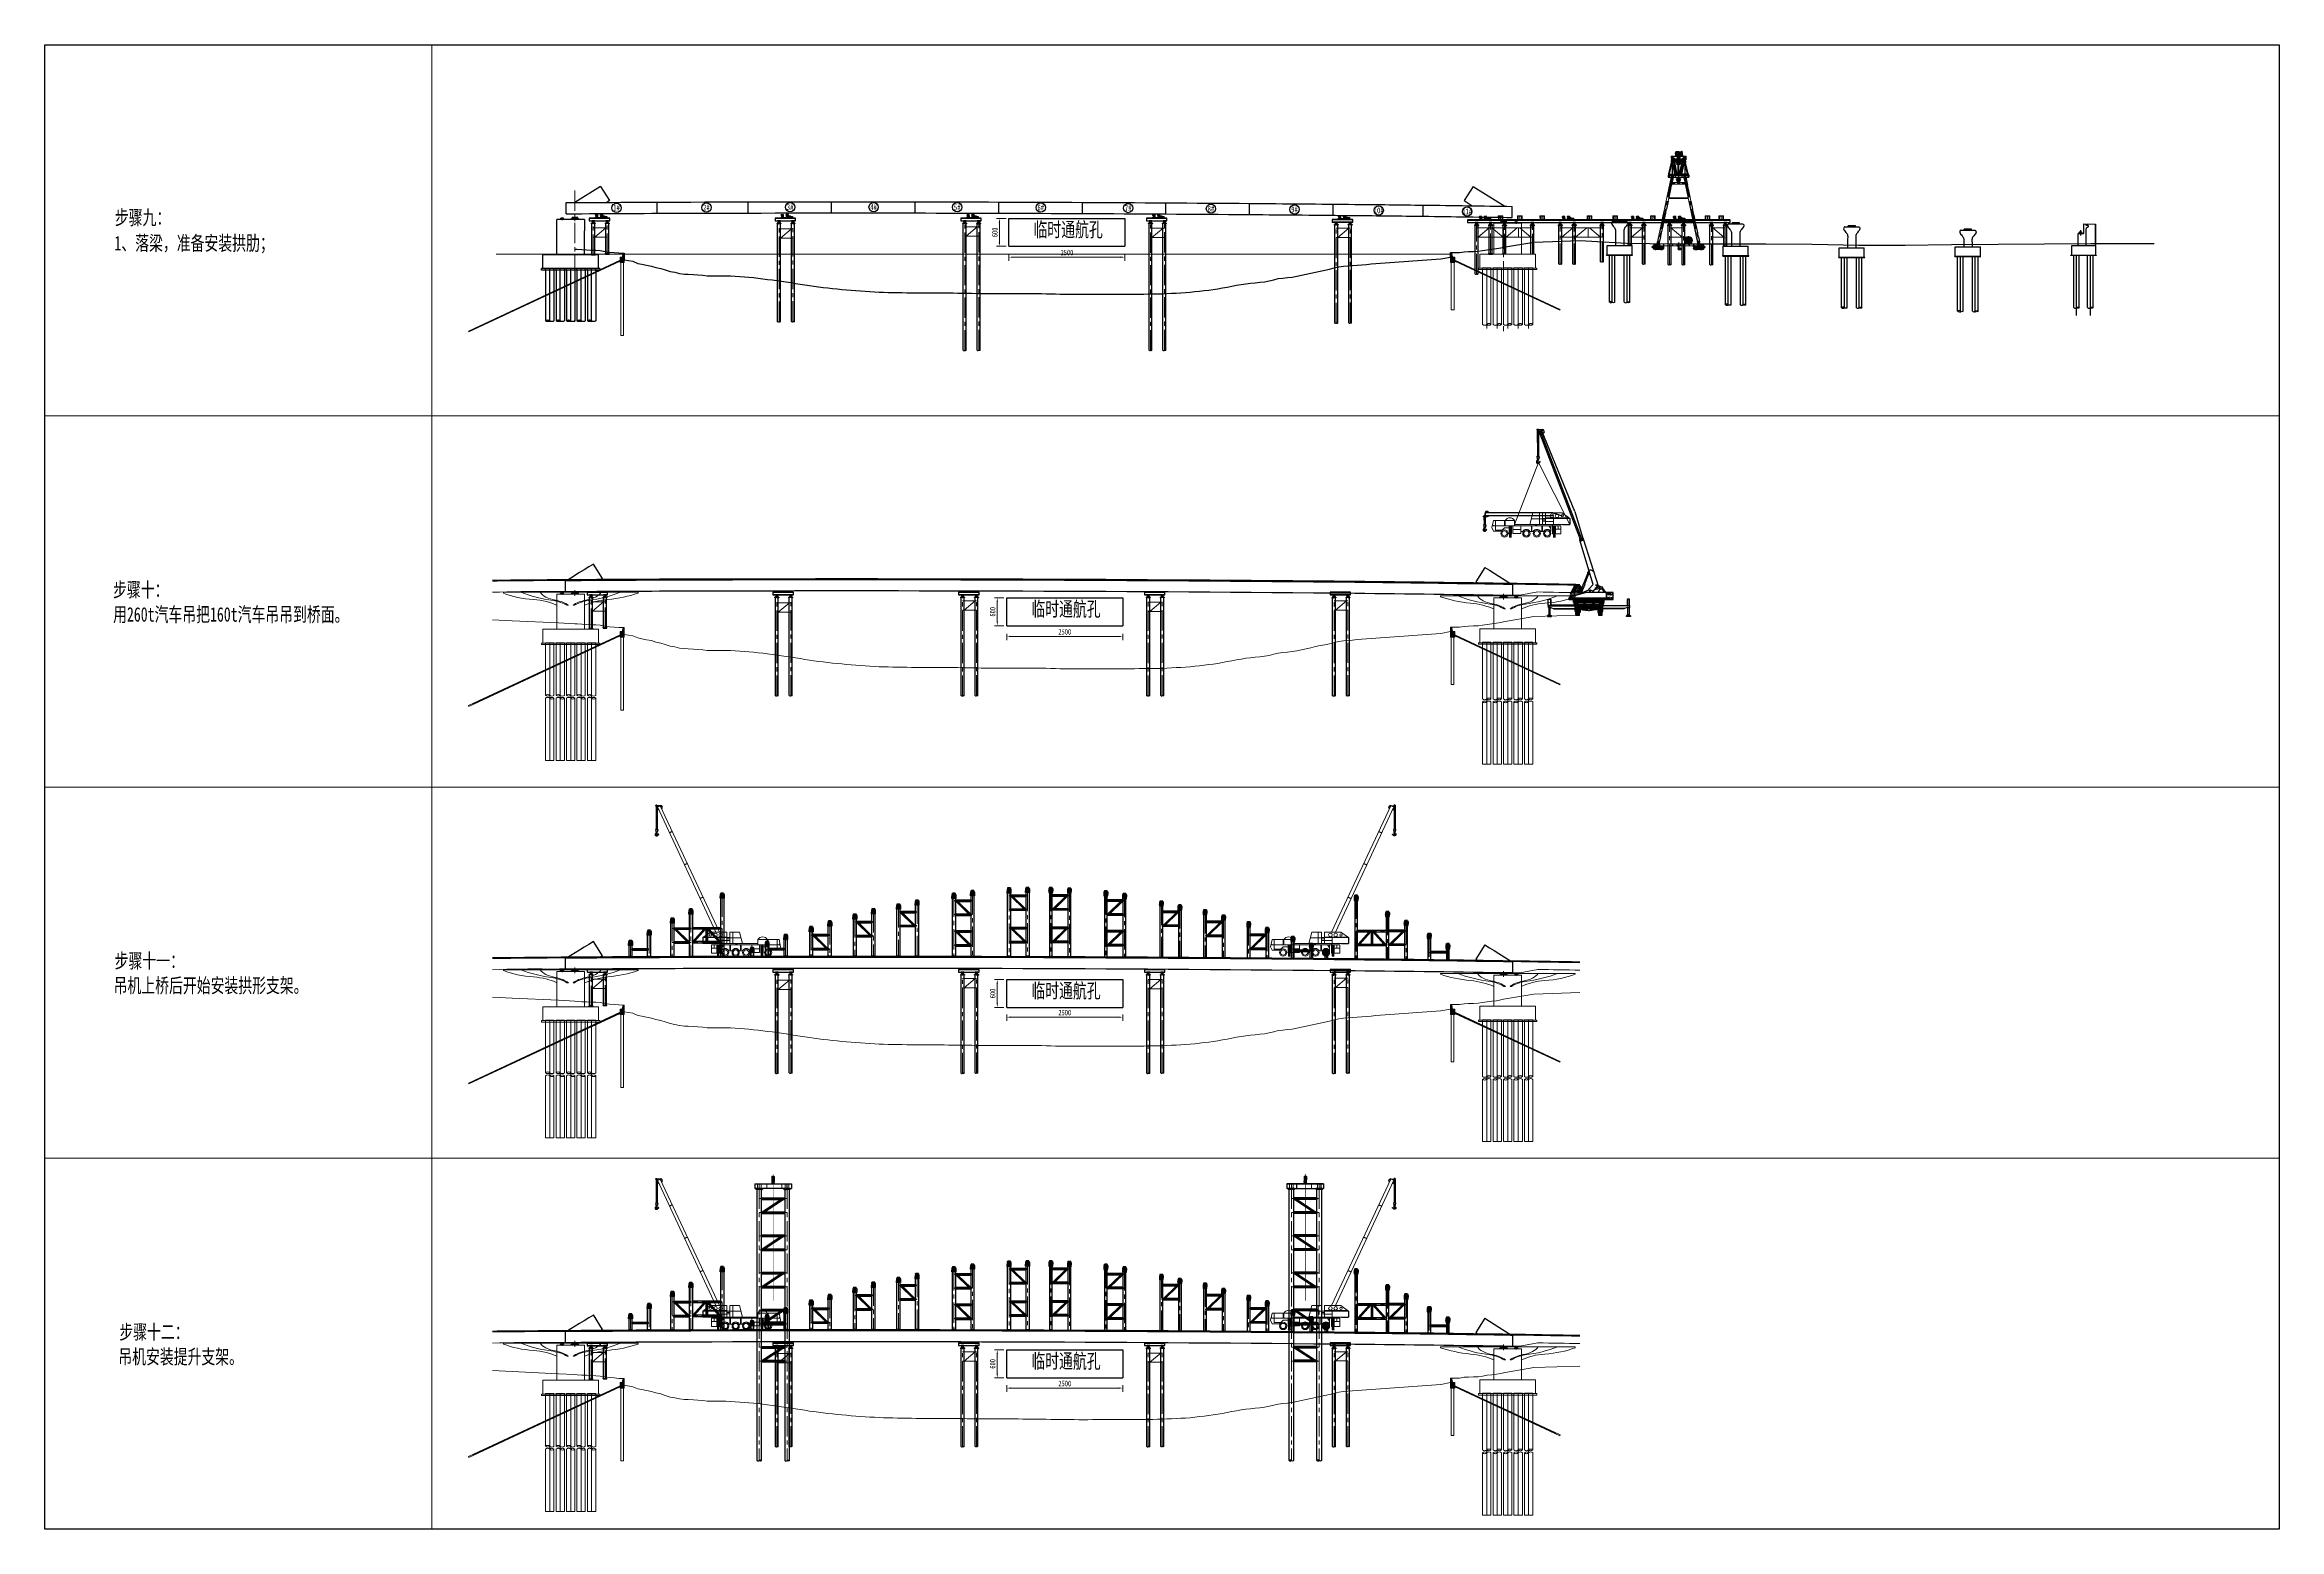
# Model space of a CAD drawing. Extents: x 1767995 to 4174245, y 542814 to 862564.
# Drawn here: x 2730495 to 3211745, y 542814 to 862564 of the extents above; entities that cross this region are included whole.
import ezdxf
from ezdxf.enums import TextEntityAlignment as Align
from ezdxf.lldxf.tags import DXFTag

# ---------------------------------------------------------------- set-up
doc = ezdxf.new("R2010")
doc.units = 0
doc.header["$LTSCALE"] = 3500
for name, pattern in [('ACAD_ISO02W100', [15, 12, -3]), ('ACAD_ISO08W100', [36, 24, -3, 6, -3]), ('CENTER', [2, 1.25, -0.25, 0.25, -0.25]), ('CENTER2', [1.125, 0.75, -0.125, 0.125, -0.125]), ('CENTER8', [6.35, 3.96875, -0.79375, 0.79375, -0.79375]), ('CENTERX2', [101.6, 63.5, -12.7, 12.7, -12.7]), ('DASHDOT', [25.4, 12.7, -6.35, 0, -6.35]), ('DASHED', [0.75, 0.5, -0.25]), ('DIVIDE', [1.25, 0.5, -0.25, 0, -0.25, 0, -0.25]), ('EB_DASH', [6, 3, -3]), ('EB_DASHDOT', [39, 30, -3, 3, -3]), ('EB_DASHDOTDOT', [45, 30, -3, 3, -3, 3, -3]), ('LINEL4', [12.5, 7.5, -2, 1, -2]), ('PHANTOM', [2.5, 1.25, -0.25, 0.25, -0.25, 0.25, -0.25])]:
    doc.linetypes.add(name, pattern=pattern)
doc.layers.get('Defpoints').update_dxf_attribs({"color": 8})
for name, color, linetype, lineweight in [('0 尺寸线', 4, 'Continuous', 18), ('1 BZ 标注', 2, 'Continuous', 13), ('1粗实线', 1, 'Continuous', 30), ('1轮廓实线层', 7, 'Continuous', 30), ('2细实线', 5, 'Continuous', 18), ('3中心线', 6, 'CENTER', 18), ('4虚线', 2, 'DASHED', 18), ('5文本', 7, 'Continuous', 15), ('6标注线', 7, 'Continuous', 13), ('7边界线', 75, 'DIVIDE', 13), ('AM_0', 7, 'Continuous', 50), ('CAXA0', 7, 'Continuous', 70), ('CAXA1', 1, 'EB_DASHDOT', 25), ('CAXA2', 6, 'EB_DASH', 25), ('CAXA3', 7, 'Continuous', 25), ('CENTER', 1, 'DASHDOT', 15), ('中心线', 2, 'CENTER', 15), ('块', 7, 'Continuous', 20), ('尺寸标注', 3, 'Continuous', 18), ('总 河堤', 6, 'Continuous', 15), ('文字', 7, 'Continuous', 15), ('标注', 3, 'Continuous', 18), ('桥 构造粗实', 1, 'Continuous', 30), ('桥 构造细实', 3, 'Continuous', 15), ('桥 构造细虚', 6, 'Continuous', 15), ('桥-构造-细线', 4, 'Continuous', 18), ('粗实线', 3, 'Continuous', 35), ('细实线', 7, 'Continuous', 15), ('细点划线', 1, 'CENTER2', 13)]:
    doc.layers.add(name, color=color, linetype=linetype, lineweight=lineweight)
for name, color, linetype in [('1', 7, 'Continuous'), ('1细实线', 1, 'Continuous'), ('2', 2, 'CENTER2'), ('2中心线', 1, 'DASHED'), ('2点划线', 2, 'CENTER2'), ('2细线层', 4, 'Continuous'), ('3', 3, 'CENTER'), ('3中心线层', 1, 'CENTER'), ('4虚线层', 6, 'DASHED'), ('5剖面线层', 2, 'Continuous'), ('7标注层', 4, 'Continuous'), ('8符号标注层', 31, 'Continuous'), ('9', 7, 'Continuous'), ('9双点划线层', 6, 'PHANTOM'), ('DASH', 3, 'DASHED'), ('dim', 7, 'Continuous'), ('EbLayer6', 4, 'Continuous'), ('GQ', 1, 'Continuous'), ('M_Prof', 2, 'Continuous'), ('MAIN', 7, 'Continuous'), ('MAINLIN', 7, 'Continuous'), ('MARK', 1, 'Continuous'), ('PBZ', 7, 'Continuous'), ('PHANTOM', 1, 'PHANTOM'), ('卡特粗实线', 7, 'Continuous'), ('纵_地面线', 30, 'Continuous')]:
    doc.layers.add(name, color=color, linetype=linetype)
doc.styles.get("Standard").update_dxf_attribs({"font": '仿宋_GB2312.TTF', "width": 0.7})
doc.styles.add('wlx0.7', font='仿宋_GB2312.TTF', dxfattribs={"width": 0.7})
doc.styles.add('仿宋字', font='仿宋_GB2312.TTF', dxfattribs={"width": 0.7})
doc.styles.add('图内文字', font='仿宋_GB2312.TTF', dxfattribs={"width": 0.7})
tags = doc.linetypes.add('DASHDOT0', pattern=[1, 0.4, -0.3, 0, -0.3]).pattern_tags.tags
tags[10:11] = [DXFTag(74, 4), DXFTag(75, 0), DXFTag(340, '0'), DXFTag(46, 0.0), DXFTag(50, 0.0), DXFTag(44, 0.0), DXFTag(45, 0.0)]
tags[8:9] = [DXFTag(74, 4), DXFTag(75, 0), DXFTag(340, '0'), DXFTag(46, 0.0), DXFTag(50, 0.0), DXFTag(44, 0.0), DXFTag(45, 0.0)]
tags[6:7] = [DXFTag(74, 4), DXFTag(75, 0), DXFTag(340, '0'), DXFTag(46, 0.0), DXFTag(50, 0.0), DXFTag(44, 0.0), DXFTag(45, 0.0)]
tags[4:5] = [DXFTag(74, 4), DXFTag(75, 0), DXFTag(340, '0'), DXFTag(46, 0.0), DXFTag(50, 0.0), DXFTag(44, 0.0), DXFTag(45, 0.0)]
doc.dimstyles.new('600', dxfattribs={"dimscale": 600, "dimtxt": 2, "dimasz": 1.5, "dimexe": 1, "dimexo": 1, "dimgap": 0.65, "dimtad": 1, "dimdec": 0, "dimlfac": 0.1, "dimzin": 0, "dimdsep": 46, "dimtxsty": 'wlx0.7', "dimcen": 0, "dimclrd": 7, "dimclre": 7, "dimclrt": 7, "dimadec": 0, "dimazin": 0, "dimtfac": 1, "dimtdec": 0, "dimtmove": 1, "dimatfit": 3, "dimfxl": 1, "dimtolj": 1, "dimtzin": 0, "dimlwd": 13, "dimlwe": 13, "dimarcsym": 1})
doc.dimstyles.get("Standard").update_dxf_attribs({"dimtxt": 0.18, "dimasz": 0.18, "dimexe": 0.18, "dimexo": 0.0625, "dimgap": 0.09, "dimtad": 0, "dimtih": 1, "dimtoh": 1, "dimdec": 4, "dimzin": 0, "dimdsep": 46, "dimtxsty": 'Standard', "dimcen": 0.09, "dimadec": 0, "dimazin": 0, "dimtfac": 1, "dimtdec": 4, "dimtofl": 0, "dimtmove": 0, "dimatfit": 3, "dimfxl": 1, "dimtolj": 1, "dimtzin": 0, "dimarcsym": 0})
pattern_1 = [(45, (4083.5064, 16911.954), (-4.490128, 4.490128), [])]

# ---------------------------------------------------------------- blocks, each defined once
blk = doc.blocks.new('左堤岸')
at = {"layer": '总 河堤'}
h = blk.add_hatch(dxfattribs=at)
h.set_pattern_fill('ANSI31', color=256, scale=0.05, style=0)
h.paths.add_polyline_path([(0, 1.25), (-0.25, 1.25), (-0.45, 0.4), (-0.9, 0.4), (-0.9, -0.42), (0, 0)])
h.paths.add_polyline_path([(0, 0), (-0.9, -0.42), (-0.9, -0.8), (0, -0.8)])
for p, q in [((-0.9, -0.8), (-0.9, 0.4)), ((-0.9, 0.4), (-0.45, 0.4)), ((-0.45, 0.4), (-0.25, 1.25)), ((0, 1.25), (-0.25, 1.25)), ((0, 1.25), (0, -0.8)), ((0, -0.8), (-0.9, -0.8)), ((-0.75, -0.8), (-0.75, -16.5)), ((-0.15, -0.8), (-0.15, -16.5)), ((-0.75, -16.5), (-0.15, -16.5))]:
    blk.add_line(p, q, dxfattribs=at)
at = {"layer": '总 河堤', "color": 8}
for p, q in [((-0.9, -0.31), (-33.57, -15.54)), ((-0.9, -0.53), (-33.48, -15.72)), ((-0.9, -0.42), (-32.62, -15.21)), ((-33.57, -15.54), (-33.48, -15.72))]:
    blk.add_line(p, q, dxfattribs=at)
blk = doc.blocks.new('右堤岸')
at = {"layer": '总 河堤'}
h = blk.add_hatch(dxfattribs=at)
h.set_pattern_fill('ANSI31', color=256, scale=0.05, style=0)
h.set_pattern_definition([(135, (-1e-10, -1250), (112.253, 112.253), [])])
h.paths.add_polyline_path([(0, 0), (250, 0), (450, -850), (900, -850), (900, -1670), (0, -1250)])
h.paths.add_polyline_path([(0, -1250), (900, -1670), (900, -2050), (0, -2050)])
for p, q in [((0, 0), (250, 0)), ((0, 0), (0, -2050)), ((450, -850), (250, 0)), ((0, -2050), (900, -2050)), ((150, -2050), (150, -12250)), ((900, -850), (450, -850)), ((750, -2050), (750, -12250)), ((900, -2050), (900, -850)), ((750, -12250), (150, -12250))]:
    blk.add_line(p, q, dxfattribs=at)
at = {"layer": '总 河堤', "color": 8}
for p, q in [((900, -1559), (23600, -12145)), ((900, -1670), (22651, -11813)), ((900, -1780), (23515, -12326)), ((23600, -12145), (23515, -12326))]:
    blk.add_line(p, q, dxfattribs=at)
blk = doc.blocks.new('sdfsdff23ewr')
for p, q in [((5500301, 1460631), (5503301, 1460631)), ((5500301, 1460631), (5503301, 1460631)), ((5501005, 1460631), (5501005, 1460811)), ((5502597, 1460811), (5501005, 1460811)), ((5502597, 1460631), (5502597, 1460811)), ((5525301, 1460092), (5528301, 1460092)), ((5525301, 1460092), (5528301, 1460092)), ((5526005, 1460092), (5526005, 1460271)), ((5527597, 1460271), (5526005, 1460271)), ((5527597, 1460092), (5527597, 1460271)), ((5550301, 1459448), (5553301, 1459448)), ((5550301, 1459448), (5553301, 1459448)), ((5551005, 1459448), (5551005, 1459627)), ((5552597, 1459627), (5551005, 1459627)), ((5552597, 1459448), (5552597, 1459627)), ((5575301, 1458719), (5578301, 1458719)), ((5575301, 1458719), (5578301, 1458719)), ((5576005, 1458719), (5576005, 1458898)), ((5577597, 1458898), (5576005, 1458898)), ((5577597, 1458719), (5577597, 1458898)), ((5601331, 1458303), (5600771, 1458303)), ((5600771, 1458303), (5600771, 1458118)), ((5600771, 1458180), (5600894, 1458303)), ((5600771, 1458180), (5600892, 1458301)), ((5600849, 1458116), (5601036, 1458303)), ((5600849, 1458116), (5601034, 1458301)), ((5600991, 1458116), (5601175, 1458300)), ((5600991, 1458116), (5601136, 1458261)), ((5601051, 1458680), (5601051, 1457522)), ((5601132, 1458116), (5601260, 1458244)), ((5601132, 1458116), (5601233, 1458217)), ((5601136, 1458261), (5601175, 1458301)), ((5601175, 1458300), (5601177, 1458303)), ((5601233, 1458217), (5601317, 1458301)), ((5601260, 1458244), (5601319, 1458303)), ((5601331, 1458118), (5601331, 1458303)), ((5601801, 1457996), (5601801, 1460081)), ((5601801, 1460081), (5604301, 1460019)), ((5602301, 1459721, 0), (5602301, 1460069, 0)), ((5602701, 1459721, 0), (5602301, 1459721, 0)), ((5602701, 1459421, 0), (5602301, 1459071, 0)), ((5602301, 1455319), (5602301, 1459071, 0)), ((5602701, 1459721, 0), (5602701, 1459421, 0)), ((5604301, 1460019), (5604301, 1455435)), ((5604301, 1455319), (5604301, 1460019)), ((5499001, 1453419), (5504601, 1453419)), ((5499001, 1453319), (5499001, 1453419)), ((5499101, 1453419), (5499101, 1455419)), ((5499101, 1455419), (5504501, 1455419)), ((5499101, 1453419), (5504501, 1453419)), ((5499601, 1443182), (5499601, 1453419)), ((5500201, 1443242), (5500201, 1453419)), ((5500801, 1455419), (5502801, 1455419)), ((5500801, 1455419), (5502801, 1455419)), ((5500801, 1443182), (5500801, 1453419)), ((5500901, 1458034), (5500901, 1455419)), ((5502701, 1458034), (5502701, 1455419)), ((5502801, 1443182), (5502801, 1453419)), ((5503401, 1443242), (5503401, 1453419)), ((5504001, 1443182), (5504001, 1453419)), ((5504501, 1453419), (5504501, 1455419)), ((5504601, 1453319), (5504601, 1453419)), ((5524101, 1453219), (5524101, 1455219)), ((5524101, 1455219), (5529501, 1455219)), ((5525801, 1455219), (5527801, 1455219)), ((5525801, 1455219), (5527801, 1455219)), ((5525901, 1457494), (5525901, 1455219)), ((5527701, 1457494), (5527701, 1455219)), ((5529501, 1453219), (5529501, 1455219)), ((5549101, 1452919), (5549101, 1454919)), ((5549101, 1454919), (5554501, 1454919)), ((5550801, 1454919), (5552801, 1454919)), ((5550801, 1454919), (5552801, 1454919)), ((5550901, 1456850), (5550901, 1454919)), ((5552701, 1456850), (5552701, 1454919)), ((5554501, 1452919), (5554501, 1454919)), ((5574101, 1453119), (5574101, 1455119)), ((5574101, 1455119), (5579501, 1455119)), ((5575801, 1455119), (5577801, 1455119)), ((5575801, 1455119), (5577801, 1455119)), ((5575901, 1456121), (5575901, 1455119)), ((5577701, 1456121), (5577701, 1455119)), ((5579501, 1453119), (5579501, 1455119)), ((5604301, 1455319), (5599101, 1455319)), ((5599101, 1455319), (5599101, 1453319)), ((5600551, 1457996), (5601801, 1457996)), ((5600551, 1455319), (5600551, 1457996)), ((5600691, 1457996), (5600691, 1458118)), ((5600691, 1458118), (5601411, 1458118)), ((5600771, 1458118), (5601331, 1458118)), ((5600771, 1458118), (5601331, 1458118)), ((5601273, 1458116), (5601331, 1458174)), ((5601273, 1458116), (5601330, 1458172)), ((5601330, 1458172), (5601331, 1458174)), ((5601411, 1458118), (5601411, 1457996)), ((5604301, 1455319), (5604301, 1453319, 0)), ((5499001, 1453319), (5504601, 1453319)), ((5524001, 1453219), (5529601, 1453219)), ((5524001, 1453119), (5524001, 1453219)), ((5524001, 1453119), (5529601, 1453119)), ((5524101, 1453219), (5529501, 1453219)), ((5524601, 1442642), (5524601, 1453219)), ((5525201, 1442497), (5525201, 1453219)), ((5525801, 1442642), (5525801, 1453219)), ((5527801, 1442642), (5527801, 1453219)), ((5528401, 1442497), (5528401, 1453219)), ((5529001, 1442642), (5529001, 1453219)), ((5529601, 1453119), (5529601, 1453219)), ((5549001, 1452919), (5554601, 1452919)), ((5549001, 1452819), (5549001, 1452919)), ((5549001, 1452819), (5554601, 1452819)), ((5549101, 1452919), (5554501, 1452919)), ((5549601, 1441998), (5549601, 1452919)), ((5550201, 1441832), (5550201, 1452919)), ((5550801, 1441998), (5550801, 1452919)), ((5552801, 1441998), (5552801, 1452919)), ((5553401, 1441832), (5553401, 1452919)), ((5554001, 1441998), (5554001, 1452919)), ((5554601, 1452819), (5554601, 1452919)), ((5574001, 1453119), (5579601, 1453119)), ((5574001, 1453019), (5574001, 1453119)), ((5574001, 1453019), (5579601, 1453019)), ((5574101, 1453119), (5579501, 1453119)), ((5574601, 1441269), (5574601, 1453119)), ((5575201, 1440962), (5575201, 1453119)), ((5575801, 1441269), (5575801, 1453119)), ((5577801, 1441269), (5577801, 1453119)), ((5578401, 1440962), (5578401, 1453119)), ((5579001, 1441269), (5579001, 1453119)), ((5599101, 1453319, 0), (5604301, 1453319, 0)), ((5599601, 1442020), (5599601, 1453319)), ((5600201, 1440323), (5600201, 1453319)), ((5600801, 1442020), (5600801, 1453319)), ((5602601, 1442020), (5602601, 1453319)), ((5603201, 1440323), (5603201, 1453319)), ((5603801, 1442020), (5603801, 1453319))]:
    blk.add_line(p, q)
at = {"ltscale": 2.2}
for p, q in [((5599101, 1455319), (5599101, 1453319)), ((5599101, 1453319, 0), (5604301, 1453319, 0)), ((5599151, 1453319, 0), (5604351, 1453319, 0))]:
    blk.add_line(p, q, dxfattribs=at)
at = {"elevation": 0}
blk.add_lwpolyline([(5604301, 1453319), (5604401, 1453319), (5604401, 1453219), (5599001, 1453219), (5599001, 1453319), (5599101, 1453319)], dxfattribs=at)
for points in [[(5500801, 1443182, -0.416), (5500201, 1443182, 0.408), (5499601, 1443182, 0.416), (5500201, 1443182, 0.416)], [(5502801, 1443182, 0.416), (5503401, 1443182, -0.408), (5504001, 1443182, -0.416), (5503401, 1443182, -0.416)], [(5525801, 1442642, -0.416), (5525201, 1442642, 0.408), (5524601, 1442642, 0.416), (5525201, 1442642, 0.416)], [(5527801, 1442642, 0.416), (5528401, 1442642, -0.408), (5529001, 1442642, -0.416), (5528401, 1442642, -0.416)], [(5550801, 1441998, -0.416), (5550201, 1441998, 0.408), (5549601, 1441998, 0.416), (5550201, 1441998, 0.416)], [(5552801, 1441998, 0.416), (5553401, 1441998, -0.408), (5554001, 1441998, -0.416), (5553401, 1441998, -0.416)], [(5575801, 1441269, -0.416), (5575201, 1441269, 0.408), (5574601, 1441269, 0.416), (5575201, 1441269, 0.416)], [(5577801, 1441269, 0.416), (5578401, 1441269, -0.408), (5579001, 1441269, -0.416), (5578401, 1441269, -0.416)], [(5599601, 1442020, 0.416), (5600201, 1442020, -0.408), (5600801, 1442020, -0.416), (5600201, 1442020, -0.416)], [(5602601, 1442020, 0.416), (5603201, 1442020, -0.408), (5603801, 1442020, -0.416), (5603201, 1442020, -0.416)]]:
    blk.add_lwpolyline(points, format="xyb")
for points in [[(5500301, 1460631), (5500063, 1460385), (5500401, 1459573), (5500851, 1458923), (5500901, 1458034)], [(5503301, 1460631), (5503540, 1460385), (5503202, 1459573), (5502752, 1458923), (5502701, 1458034)], [(5525301, 1460092), (5525063, 1459845), (5525401, 1459033), (5525851, 1458383), (5525901, 1457494)], [(5528301, 1460092), (5528540, 1459845), (5528202, 1459033), (5527752, 1458383), (5527701, 1457494)], [(5550301, 1459448), (5550063, 1459201), (5550401, 1458389), (5550851, 1457739), (5550901, 1456850)], [(5553301, 1459448), (5553540, 1459201), (5553202, 1458389), (5552752, 1457739), (5552701, 1456850)], [(5575301, 1458719), (5575063, 1458472), (5575401, 1457660), (5575851, 1457010), (5575901, 1456121)], [(5578301, 1458719), (5578540, 1458472), (5578202, 1457660), (5577752, 1457010), (5577701, 1456121)]]:
    blk.add_spline(points, degree=3)
blk = doc.blocks.new('第三方士大夫')
at = {"layer": '3中心线', "ltscale": 1000}
for p, q in [((5507457, 1403284), (5507457, 1416363)), ((5509707, 1403284), (5509707, 1416363)), ((5511957, 1403284), (5511957, 1416363)), ((5514207, 1403284), (5514207, 1416363)), ((5516457, 1403284), (5516457, 1416363))]:
    blk.add_line(p, q, dxfattribs=at)
at = {"layer": '4虚线', "ltscale": 1000}
for p, q in [((5510182, 1426043), (5511932, 1426043)), ((5510182, 1425931), (5510182, 1426043)), ((5510182, 1426043), (5511932, 1426043)), ((5510182, 1425931), (5510182, 1426043)), ((5510182, 1426043), (5511932, 1426043)), ((5510182, 1425931), (5510182, 1426043)), ((5510182, 1426043), (5511932, 1426043)), ((5510182, 1425931), (5510182, 1426043)), ((5510306, 1426134), (5511808, 1426134)), ((5510306, 1426043), (5510306, 1426134)), ((5510306, 1426134), (5511808, 1426134)), ((5510306, 1426043), (5510306, 1426134)), ((5510306, 1426134), (5511808, 1426134)), ((5510306, 1426043), (5510306, 1426134)), ((5510306, 1426134), (5511808, 1426134)), ((5510306, 1426043), (5510306, 1426134)), ((5510306, 1426043), (5511808, 1426043)), ((5510306, 1426043), (5511808, 1426043)), ((5510306, 1426043), (5511808, 1426043)), ((5510306, 1426043), (5511808, 1426043)), ((5510452, 1426134), (5510452, 1426400)), ((5510452, 1426134), (5510452, 1426400)), ((5510452, 1426134), (5510452, 1426400)), ((5510452, 1426134), (5510452, 1426400)), ((5510452, 1426134), (5510452, 1426400)), ((5510452, 1426134), (5510452, 1426400)), ((5510452, 1426134), (5510452, 1426400)), ((5510452, 1426134), (5510452, 1426400)), ((5510452, 1426400), (5511662, 1426400)), ((5511057, 1426351), (5511057, 1425931)), ((5511662, 1426134), (5511662, 1426400)), ((5511662, 1426134), (5511662, 1426400)), ((5511662, 1426134), (5511662, 1426400)), ((5511662, 1426134), (5511662, 1426400)), ((5511662, 1426134), (5511662, 1426400)), ((5511662, 1426134), (5511662, 1426400)), ((5511808, 1426043), (5511808, 1426134)), ((5511808, 1426043), (5511808, 1426134)), ((5511808, 1426043), (5511808, 1426134)), ((5511808, 1426043), (5511808, 1426134)), ((5511932, 1425931), (5511932, 1426043)), ((5511932, 1425931), (5511932, 1426043)), ((5511932, 1425931), (5511932, 1426043)), ((5511932, 1425931), (5511932, 1426043)), ((5513307, 1425931), (5513307, 1425931)), ((5513421, 1426073), (5514193, 1426073)), ((5513421, 1425931), (5513421, 1426073)), ((5513421, 1426073), (5514193, 1426073)), ((5513421, 1425931), (5513421, 1426073)), ((5513421, 1426073), (5514193, 1426073)), ((5513421, 1425931), (5513421, 1426073)), ((5513421, 1426073), (5514193, 1426073)), ((5513421, 1425931), (5513421, 1426073)), ((5513421, 1425931), (5514193, 1425931)), ((5513421, 1425931), (5514193, 1425931)), ((5513421, 1425931), (5514193, 1425931)), ((5513421, 1425931), (5514193, 1425931)), ((5513525, 1426073), (5513525, 1426241)), ((5513525, 1426073), (5513525, 1426241)), ((5513525, 1426073), (5513525, 1426241)), ((5513525, 1426073), (5513525, 1426241)), ((5513525, 1426073), (5513525, 1426241)), ((5513525, 1426073), (5513525, 1426241)), ((5513525, 1426073), (5513525, 1426241)), ((5513525, 1426073), (5513525, 1426241)), ((5513525, 1426241), (5514089, 1426241)), ((5513807, 1426397), (5513807, 1425788)), ((5514089, 1426073), (5514089, 1426241)), ((5514089, 1426073), (5514089, 1426241)), ((5514089, 1426073), (5514089, 1426241)), ((5514089, 1426073), (5514089, 1426241)), ((5514089, 1426073), (5514089, 1426241)), ((5514089, 1426073), (5514089, 1426241)), ((5514193, 1426073), (5514193, 1425931)), ((5508957, 1419263), (5508957, 1423543)), ((5514957, 1419263), (5514957, 1423543)), ((5505657, 1416263), (5518257, 1416263)), ((5505657, 1416263), (5505657, 1415963)), ((5505657, 1416263), (5518257, 1416263)), ((5505657, 1416263), (5505657, 1415963)), ((5505657, 1415963), (5518257, 1415963)), ((5505657, 1415963), (5518257, 1415963)), ((5505957, 1419263), (5517957, 1419263)), ((5505957, 1416263), (5505957, 1419263)), ((5505957, 1419263), (5517957, 1419263)), ((5505957, 1416263), (5505957, 1419263)), ((5508357, 1416363), (5506557, 1416363)), ((5506557, 1415963), (5506557, 1416363)), ((5508357, 1416363), (5506557, 1416363)), ((5506557, 1415963), (5506557, 1416363)), ((5506557, 1415963), (5506557, 1404150)), ((5506557, 1415963), (5506557, 1404150)), ((5508357, 1415963), (5508357, 1416363)), ((5508357, 1415963), (5508357, 1416363)), ((5508357, 1415963), (5508357, 1404150)), ((5508357, 1415963), (5508357, 1404150)), ((5508707, 1419263), (5515207, 1419263)), ((5508707, 1419263), (5515207, 1419263)), ((5510607, 1416363), (5508807, 1416363)), ((5508807, 1415963), (5508807, 1416363)), ((5510607, 1416363), (5508807, 1416363)), ((5508807, 1415963), (5508807, 1416363)), ((5508807, 1415963), (5508807, 1404150)), ((5508807, 1415963), (5508807, 1404150)), ((5510607, 1415963), (5510607, 1416363)), ((5510607, 1415963), (5510607, 1416363)), ((5510607, 1415963), (5510607, 1404150)), ((5510607, 1415963), (5510607, 1404150)), ((5512857, 1416363), (5511057, 1416363)), ((5511057, 1415963), (5511057, 1416363)), ((5512857, 1416363), (5511057, 1416363)), ((5511057, 1415963), (5511057, 1416363)), ((5511057, 1415963), (5511057, 1404150)), ((5511057, 1415963), (5511057, 1404150)), ((5512857, 1415963), (5512857, 1416363)), ((5512857, 1415963), (5512857, 1416363)), ((5512857, 1415963), (5512857, 1404150)), ((5512857, 1415963), (5512857, 1404150)), ((5515107, 1416363), (5513307, 1416363)), ((5513307, 1415963), (5513307, 1416363)), ((5515107, 1416363), (5513307, 1416363)), ((5513307, 1415963), (5513307, 1416363)), ((5513307, 1415963), (5513307, 1404150)), ((5513307, 1415963), (5513307, 1404150)), ((5515107, 1415963), (5515107, 1416363)), ((5515107, 1415963), (5515107, 1416363)), ((5515107, 1415963), (5515107, 1404150)), ((5515107, 1415963), (5515107, 1404150)), ((5517357, 1416363), (5515557, 1416363)), ((5515557, 1415963), (5515557, 1416363)), ((5517357, 1416363), (5515557, 1416363)), ((5515557, 1415963), (5515557, 1416363)), ((5515557, 1415963), (5515557, 1404150)), ((5515557, 1415963), (5515557, 1404150)), ((5517357, 1415963), (5517357, 1416363)), ((5517357, 1415963), (5517357, 1416363)), ((5517357, 1415963), (5517357, 1404150)), ((5517357, 1415963), (5517357, 1404150)), ((5517957, 1416263), (5517957, 1419263)), ((5518257, 1415963), (5518257, 1416263))]:
    blk.add_line(p, q, dxfattribs=at)
blk.add_lwpolyline([(5514957, 1423543), (5514957, 1425931), (5508957, 1425931), (5508957, 1423543)], dxfattribs=at)
for points in [[(5506557, 1404150, 0.4142136), (5507457, 1404150, 0.4142136), (5508357, 1404150, 0.4142136), (5507457, 1404150)], [(5508807, 1404150, 0.4142136), (5509707, 1404150, 0.4142136), (5510607, 1404150, 0.4142136), (5509707, 1404150)], [(5511057, 1404150, 0.4142136), (5511957, 1404150, 0.4142136), (5512857, 1404150, 0.4142136), (5511957, 1404150)], [(5513307, 1404150, 0.4142136), (5514207, 1404150, 0.4142136), (5515107, 1404150, 0.4142136), (5514207, 1404150)], [(5515557, 1404150, 0.4142136), (5516457, 1404150, 0.4142136), (5517357, 1404150, 0.4142136), (5516457, 1404150)]]:
    blk.add_lwpolyline(points, format="xyb", dxfattribs=at)
blk = doc.blocks.new('当时算的发生的')
at = {"color": 1}
for p, q in [((5298073, 1442349), (5297573, 1442349)), ((5297573, 1439961), (5297573, 1442349)), ((5297573, 1434800), (5297573, 1439961)), ((5303573, 1442349), (5298073, 1442349)), ((5298323, 1442349), (5298323, 1442349)), ((5299109, 1442495), (5298336, 1442495)), ((5299109, 1442495), (5298336, 1442495)), ((5299109, 1442495), (5298336, 1442495)), ((5299109, 1442495), (5298336, 1442495)), ((5298336, 1442495), (5298336, 1442349)), ((5299109, 1442349), (5298336, 1442349)), ((5298441, 1442495), (5298441, 1442655)), ((5298441, 1442495), (5298441, 1442655)), ((5298441, 1442495), (5298441, 1442655)), ((5298441, 1442495), (5298441, 1442655)), ((5298441, 1442495), (5298441, 1442655)), ((5298441, 1442495), (5298441, 1442655)), ((5299005, 1442655), (5298441, 1442655)), ((5298723, 1442815), (5298723, 1442206)), ((5299005, 1442495), (5299005, 1442655)), ((5299005, 1442495), (5299005, 1442655)), ((5299005, 1442495), (5299005, 1442655)), ((5299005, 1442495), (5299005, 1442655)), ((5299005, 1442495), (5299005, 1442655)), ((5299005, 1442495), (5299005, 1442655)), ((5299005, 1442495), (5299005, 1442655)), ((5299005, 1442495), (5299005, 1442655)), ((5299109, 1442349), (5299109, 1442495)), ((5299109, 1442349), (5299109, 1442495)), ((5299109, 1442349), (5299109, 1442495)), ((5299109, 1442349), (5299109, 1442495)), ((5302348, 1442461), (5300598, 1442461)), ((5300598, 1442349), (5300598, 1442461)), ((5302348, 1442461), (5300598, 1442461)), ((5300598, 1442349), (5300598, 1442461)), ((5302348, 1442461), (5300598, 1442461)), ((5300598, 1442349), (5300598, 1442461)), ((5302348, 1442461), (5300598, 1442461)), ((5300598, 1442349), (5300598, 1442461)), ((5302223, 1442552), (5300722, 1442552)), ((5300722, 1442461), (5300722, 1442552)), ((5302223, 1442552), (5300722, 1442552)), ((5300722, 1442461), (5300722, 1442552)), ((5302223, 1442552), (5300722, 1442552)), ((5300722, 1442461), (5300722, 1442552)), ((5302223, 1442552), (5300722, 1442552)), ((5300722, 1442461), (5300722, 1442552)), ((5302223, 1442461), (5300722, 1442461)), ((5302223, 1442461), (5300722, 1442461)), ((5302223, 1442461), (5300722, 1442461)), ((5302223, 1442461), (5300722, 1442461)), ((5300868, 1442552), (5300868, 1442818)), ((5300868, 1442552), (5300868, 1442818)), ((5300868, 1442552), (5300868, 1442818)), ((5300868, 1442552), (5300868, 1442818)), ((5300868, 1442552), (5300868, 1442818)), ((5300868, 1442552), (5300868, 1442818)), ((5302077, 1442818), (5300868, 1442818)), ((5301473, 1442769), (5301473, 1442349)), ((5302077, 1442552), (5302077, 1442818)), ((5302077, 1442552), (5302077, 1442818)), ((5302077, 1442552), (5302077, 1442818)), ((5302077, 1442552), (5302077, 1442818)), ((5302077, 1442552), (5302077, 1442818)), ((5302077, 1442552), (5302077, 1442818)), ((5302077, 1442552), (5302077, 1442818)), ((5302077, 1442552), (5302077, 1442818)), ((5302223, 1442461), (5302223, 1442552)), ((5302223, 1442461), (5302223, 1442552)), ((5302223, 1442461), (5302223, 1442552)), ((5302223, 1442461), (5302223, 1442552)), ((5302348, 1442349), (5302348, 1442461)), ((5302348, 1442349), (5302348, 1442461)), ((5302348, 1442349), (5302348, 1442461)), ((5302348, 1442349), (5302348, 1442461)), ((5303573, 1442349), (5303573, 1439961)), ((5303573, 1434800), (5303573, 1439961)), ((5306573, 1434800), (5294573, 1434800)), ((5294573, 1431800), (5294573, 1434800)), ((5306573, 1431800), (5306573, 1434800)), ((5306573, 1431800), (5306573, 1434800)), ((5306873, 1431800), (5294273, 1431800)), ((5294273, 1431500), (5294273, 1431800)), ((5306873, 1431500), (5294273, 1431500)), ((5295173, 1431900), (5296973, 1431900)), ((5295173, 1431500), (5295173, 1431900)), ((5295173, 1431900), (5296973, 1431900)), ((5295173, 1431500), (5295173, 1431900)), ((5306873, 1431800), (5295173, 1431800)), ((5306873, 1431500), (5295173, 1431500)), ((5295173, 1431500), (5295173, 1420568)), ((5295173, 1431500), (5295173, 1420568)), ((5296073, 1420307), (5296073, 1431900)), ((5296973, 1431500), (5296973, 1431900)), ((5296973, 1431500), (5296973, 1431900)), ((5296973, 1431500), (5296973, 1420568)), ((5296973, 1431500), (5296973, 1420568)), ((5297423, 1431900), (5299223, 1431900)), ((5297423, 1431500), (5297423, 1431900)), ((5297423, 1431900), (5299223, 1431900)), ((5297423, 1431500), (5297423, 1431900)), ((5297423, 1431500), (5297423, 1420568)), ((5297423, 1431500), (5297423, 1420568)), ((5298323, 1420307), (5298323, 1431900)), ((5299223, 1431500), (5299223, 1431900)), ((5299223, 1431500), (5299223, 1431900)), ((5299223, 1431500), (5299223, 1420568)), ((5299223, 1431500), (5299223, 1420568)), ((5299673, 1431900), (5301473, 1431900)), ((5299673, 1431500), (5299673, 1431900)), ((5299673, 1431900), (5301473, 1431900)), ((5299673, 1431500), (5299673, 1431900)), ((5299673, 1431500), (5299673, 1420568)), ((5299673, 1431500), (5299673, 1420568)), ((5300573, 1420307), (5300573, 1431900)), ((5301473, 1431500), (5301473, 1431900)), ((5301473, 1431500), (5301473, 1431900)), ((5301473, 1431500), (5301473, 1420568)), ((5301473, 1431500), (5301473, 1420568)), ((5301923, 1431900), (5303723, 1431900)), ((5301923, 1431500), (5301923, 1431900)), ((5301923, 1431900), (5303723, 1431900)), ((5301923, 1431500), (5301923, 1431900)), ((5301923, 1431500), (5301923, 1420568)), ((5301923, 1431500), (5301923, 1420568)), ((5302823, 1420307), (5302823, 1431900)), ((5303723, 1431500), (5303723, 1431900)), ((5303723, 1431500), (5303723, 1431900)), ((5303723, 1431500), (5303723, 1420568)), ((5303723, 1431500), (5303723, 1420568)), ((5304173, 1431900), (5305973, 1431900)), ((5304173, 1431500), (5304173, 1431900)), ((5304173, 1431900), (5305973, 1431900)), ((5304173, 1431500), (5304173, 1431900)), ((5304173, 1431500), (5304173, 1420568)), ((5304173, 1431500), (5304173, 1420568)), ((5305073, 1420307), (5305073, 1431900)), ((5305973, 1431500), (5305973, 1431900)), ((5305973, 1431500), (5305973, 1431900)), ((5305973, 1431500), (5305973, 1420568)), ((5305973, 1431500), (5305973, 1420568)), ((5306873, 1431800), (5306873, 1431500)), ((5306873, 1431800), (5306873, 1431500))]:
    blk.add_line(p, q, dxfattribs=at)
for points in [[(5296973, 1420568, -0.4142136), (5296073, 1420568, -0.4142136), (5295173, 1420568, -0.4142136), (5296073, 1420568)], [(5299223, 1420568, -0.4142136), (5298323, 1420568, -0.4142136), (5297423, 1420568, -0.4142136), (5298323, 1420568)], [(5301473, 1420568, -0.4142136), (5300573, 1420568, -0.4142136), (5299673, 1420568, -0.4142136), (5300573, 1420568)], [(5303723, 1420568, -0.4142136), (5302823, 1420568, -0.4142136), (5301923, 1420568, -0.4142136), (5302823, 1420568)], [(5305973, 1420568, -0.4142136), (5305073, 1420568, -0.4142136), (5304173, 1420568, -0.4142136), (5305073, 1420568)]]:
    blk.add_lwpolyline(points, format="xyb", dxfattribs=at)
blk = doc.blocks.new('SW_CENTERMARKSYMBOL_15')
at = {"color": 0, "linetype": 'Continuous', "lineweight": 0}
for p, q in [((-1, 0), (-1.21374, 0)), ((0, 0), (-0.5, 0)), ((0, 1), (0, 1.21374)), ((0, 0), (0, 0.5)), ((0, 0), (0, -0.5)), ((0, 0), (0.5, 0)), ((1, 0), (1.21374, 0)), ((0, -1), (0, -1.21374))]:
    blk.add_line(p, q, dxfattribs=at)
blk = doc.blocks.new('1234569')
at = {"layer": '尺寸标注', "color": 7, "linetype": 'CENTER8'}
for p, q in [((-196111, -679551), (-196090, -679551)), ((-196100, -679562), (-196100, -679541)), ((-196100, -679595), (-196100, -679566))]:
    blk.add_line(p, q, dxfattribs=at)
at = {"layer": '尺寸标注', "color": 7}
for points in [[(-196106, -679565), (-196106, -679565, 0.4142136), (-196108, -679567), (-196108, -679575)], [(-196093, -679575), (-196093, -679567, 0.4142136), (-196095, -679565), (-196095, -679565)]]:
    blk.add_lwpolyline(points, format="xyb", dxfattribs=at)
blk.add_lwpolyline([(-196095, -679575), (-196095, -679600), (-196100, -679603), (-196105, -679600), (-196105, -679575)], dxfattribs=at)
for radius in [15, 10.4]:
    blk.add_circle((-196100, -679551), radius, dxfattribs=at)
blk = doc.blocks.new('456')
at = {"layer": '尺寸标注', "color": 1, "linetype": 'DASHDOT0'}
for p, q in [((-216147, -678337), (-216154, -678337)), ((-216150, -678340), (-216150, -678333))]:
    blk.add_line(p, q, dxfattribs=at)
at = {"layer": '尺寸标注', "color": 1}
blk.add_circle((-216150, -678337), 3.5, dxfattribs=at)
blk = doc.blocks.new('321321')
at = {"layer": '尺寸标注', "color": 1, "linetype": 'DASHDOT0'}
for p, q in [((-216211, -682364), (-216218, -682364)), ((-216214, -682367), (-216214, -682360)), ((-215991, -682364), (-215998, -682364)), ((-215994, -682367), (-215994, -682360)), ((-215771, -682364), (-215778, -682364)), ((-215774, -682367), (-215774, -682360)), ((-215551, -682364), (-215558, -682364)), ((-215554, -682367), (-215554, -682360)), ((-215331, -682364), (-215338, -682364)), ((-215334, -682367), (-215334, -682360))]:
    blk.add_line(p, q, dxfattribs=at)
at = {"layer": '尺寸标注', "color": 1}
for points in [[(-216212, -682367), (-216210, -682364), (-216212, -682360), (-216216, -682361), (-216218, -682364), (-216216, -682367)], [(-215992, -682367), (-215990, -682364), (-215992, -682360), (-215996, -682361), (-215998, -682364), (-215996, -682367)], [(-215772, -682367), (-215770, -682364), (-215772, -682360), (-215776, -682361), (-215778, -682364), (-215776, -682367)], [(-215552, -682367), (-215550, -682364), (-215552, -682360), (-215556, -682361), (-215558, -682364), (-215556, -682367)], [(-215332, -682367), (-215330, -682364), (-215332, -682360), (-215336, -682361), (-215338, -682364), (-215336, -682367)]]:
    blk.add_lwpolyline(points, close=True, dxfattribs=at)
at = {"layer": '尺寸标注', "color": 4}
for centre, radius in [((-216214, -682364), 6), ((-216214, -682364), 5), ((-215994, -682364), 6), ((-215774, -682364), 6), ((-215554, -682364), 6), ((-215334, -682364), 6)]:
    blk.add_circle(centre, radius, dxfattribs=at)
at = {"layer": '尺寸标注', "color": 1}
for centre in [(-216214, -682364), (-215994, -682364), (-215774, -682364), (-215554, -682364), (-215334, -682364)]:
    blk.add_circle(centre, 5, dxfattribs=at)
at = {"layer": '尺寸标注', "color": 251}
for centre in [(-216214, -682364), (-215994, -682364), (-215774, -682364), (-215554, -682364), (-215334, -682364)]:
    blk.add_circle(centre, 3, dxfattribs=at)
blk = doc.blocks.new('0123')
at = {"layer": '尺寸标注', "color": 0}
for p, q in [((-197674, -679484), (-197674, -679478)), ((-197671, -679484), (-197671, -679509)), ((-197670, -679484), (-197670, -679478)), ((-197662, -679478), (-197662, -679484)), ((-197661, -679484), (-197661, -679509))]:
    blk.add_line(p, q, dxfattribs=at)
at = {"layer": '尺寸标注', "color": 0, "linetype": 'DASHDOT0'}
blk.add_line((-197666, -679473), (-197666, -679513), dxfattribs=at)
at = {"layer": '尺寸标注', "color": 0}
for points in [[(-197658, -679478), (-197674, -679478, 0.4142136), (-197675, -679479), (-197675, -679484)], [(-197657, -679484), (-197657, -679479, 0.4142136), (-197658, -679478), (-197658, -679484)]]:
    blk.add_lwpolyline(points, format="xyb", dxfattribs=at)
blk.add_lwpolyline([(-197671, -679509), (-197661, -679509), (-197666, -679513)], close=True, dxfattribs=at)
blk = doc.blocks.new('23322')
at = {"layer": '尺寸标注', "color": 0}
for p, q in [((39013, 49007), (39030, 49014)), ((39085, 48934), (39092, 48951)), ((39188, 48934), (39181, 48950)), ((39261, 49109), (39244, 49102)), ((39261, 49006), (39244, 49013))]:
    blk.add_line(p, q, dxfattribs=at)
for centre, radius in [((39021, 49010), 9), ((39022, 49106), 9), ((39137, 49058), 90), ((39137, 49058), 90), ((39089, 49173), 9), ((39089, 48942), 9), ((39184, 48942), 9), ((39185, 49173), 9), ((39252, 49010), 9), ((39253, 49105), 9)]:
    blk.add_circle(centre, radius, dxfattribs=at)
blk.add_arc((39137, 49058), 150, 296.46128, 243.53872, dxfattribs=at)
blk = doc.blocks.new('ewqwe')
h = blk.add_hatch()
h.set_pattern_fill('ANSI37', color=5, scale=4)
h.set_pattern_definition([(45, (60193.746, -5943.269), (-8.98025612, 8.98025612), []), (135, (60193.746, -5943.269), (-8.98025612, -8.98025612), [])])
h.paths.add_polyline_path([(965601, 492388), (966080, 492388), (966080, 492408), (965601, 492408)])
at = {"color": 2, "lineweight": 30}
for p, q in [((965601, 492388), (966081, 492388)), ((965601, 492208), (965601, 492378)), ((965601, 492208), (966081, 492208)), ((965601, 492188), (966081, 492188)), ((965651, 492148), (965671, 492148)), ((965706, 492208), (965706, 492368)), ((965726, 492208), (965726, 492368)), ((965831, 492208), (965831, 492368)), ((965851, 492208), (965851, 492368)), ((965956, 492208), (965956, 492368)), ((965976, 492208), (965976, 492368)), ((966011, 492148), (966031, 492148)), ((966081, 492208), (966081, 492378)), ((966081, 492188), (966081, 492208))]:
    blk.add_line(p, q, dxfattribs=at)
at = {"color": 2}
for p, q in [((965601, 492368), (965601, 492388)), ((965601, 492188), (965601, 492208))]:
    blk.add_line(p, q, dxfattribs=at)
at = {"color": 2, "lineweight": 30}
blk.add_lwpolyline([(965601, 492368), (966081, 492368), (966081, 492388)], dxfattribs=at)
at = {"layer": '0 尺寸线'}
blk.add_lwpolyline([(965601, 492388), (966081, 492388), (966081, 492408), (965601, 492408)], close=True, dxfattribs=at)
at = {"layer": '1 BZ 标注'}
for p, q in [((965651, 492148), (965671, 492148)), ((966011, 492148), (966031, 492148))]:
    blk.add_line(p, q, dxfattribs=at)
at = {"layer": '中心线', "linetype": 'CENTERX2'}
for p, q in [((965651, 492188), (965651, 492148)), ((965651, 492188), (965651, 492148)), ((965671, 492188), (965671, 492148)), ((965671, 492188), (965671, 492148)), ((965671, 492148), (966011, 492148)), ((965671, 492148), (966011, 492148)), ((966011, 492188), (966011, 492148)), ((966011, 492188), (966011, 492148)), ((966031, 492188), (966031, 492148)), ((966031, 492188), (966031, 492148))]:
    blk.add_line(p, q, dxfattribs=at)
at = {"layer": '卡特粗实线'}
blk.add_line((965976, 492208), (965996, 492208), dxfattribs=at)
blk = doc.blocks.new('A$C159A2C35')
h = blk.add_hatch()
h.set_pattern_fill('ANSI37', color=5, scale=4)
h.set_pattern_definition([(45, (-904848.285, -497628.079), (-8.98025612, 8.98025612), []), (135, (-904848.285, -497628.079), (-8.98025612, -8.98025612), [])])
h.paths.add_polyline_path([(449, 703), (928, 703), (928, 723), (449, 723)])
at = {"layer": '尺寸标注', "linetype": 'ACAD_ISO02W100', "lineweight": 30, "ltscale": 3}
h = blk.add_hatch(dxfattribs=at)
h.set_pattern_fill('ANSI32', color=3, scale=50)
h.set_pattern_definition([(45, (-39514.227, -48795.501), (-13.258252, 13.258252), []), (45, (-39505.388, -48795.501), (-13.258252, 13.258252), [])])
h.paths.add_polyline_path([(-578, 68), (-578, 48), (-175, 48), (-175, 68)])
at = {"color": 5, "linetype": 'Continuous', "lineweight": 0}
for p, q in [((-771, 352), (-1493, 352)), ((-771, 172), (-1493, 172)), ((-878, 375), (-879, 375)), ((-873, 369), (-873, 365)), ((-870, 369), (-873, 369)), ((-873, 365), (-873, 352)), ((-870, 365), (-870, 369)), ((-870, 365), (-870, 352)), ((-864, 375), (-865, 375)), ((-771, 394), (-811, 394)), ((-771, 386), (-811, 386)), ((-771, 378), (-811, 378)), ((-771, 126), (-811, 126)), ((-771, 118), (-811, 118)), ((-771, 110), (-811, 110))]:
    blk.add_line(p, q, dxfattribs=at)
at = {"color": 7, "linetype": 'Continuous'}
for p, q in [((-1026, 45), (-588, 45)), ((-923, 45), (-952, 45)), ((-667, 45), (-724, 45)), ((-588, 45), (-576, 45)), ((-118, 45), (-576, 45)), ((684, 131), (688, 131)), ((686, 418), (690, 418))]:
    blk.add_line(p, q, dxfattribs=at)
at = {"color": 6, "linetype": 'Continuous'}
blk.add_line((-578, 424), (-175, 424), dxfattribs=at)
at = {"color": 5, "linetype": 'Continuous'}
for p, q in [((-546, 98), (-546, 424)), ((-207, 424), (-207, 98))]:
    blk.add_line(p, q, dxfattribs=at)
at = {"color": 2, "lineweight": 30}
for p, q in [((448, 603), (448, 723)), ((448, 703), (928, 703)), ((448, 603), (928, 603)), ((448, 583), (928, 583)), ((473, 533), (473, 583)), ((473, 533), (483, 533)), ((473, 533), (522, 433)), ((483, 533), (483, 583)), ((483, 533), (532, 433)), ((522, 433), (563, 433)), ((553, 603), (553, 683)), ((563, 433), (563, 583)), ((573, 603), (573, 683)), ((678, 603), (678, 683)), ((698, 603), (698, 683)), ((803, 603), (803, 683)), ((814, 433), (814, 583)), ((814, 433), (856, 433)), ((823, 603), (823, 683)), ((894, 533), (846, 433)), ((904, 533), (856, 433)), ((894, 533), (894, 583)), ((904, 533), (904, 583)), ((928, 603), (928, 703))]:
    blk.add_line(p, q, dxfattribs=at)
at = {"color": 2}
for p, q in [((448, 683), (448, 703)), ((448, 583), (448, 603))]:
    blk.add_line(p, q, dxfattribs=at)
at = {"color": 5, "linetype": 'DASHED'}
for p, q in [((553, 433), (553, 583)), ((824, 433), (824, 583))]:
    blk.add_line(p, q, dxfattribs=at)
at = {"color": 5, "linetype": 'Continuous', "lineweight": 0}
for points in [[(-879, 375), (-879, 380), (-879, 382)], [(-864, 382), (-864, 382), (-864, 382), (-866, 382), (-867, 382), (-870, 382), (-872, 382), (-875, 382), (-877, 382), (-878, 382), (-879, 382), (-879, 382)], [(-864, 382), (-864, 380), (-864, 375)]]:
    blk.add_lwpolyline(points, dxfattribs=at)
blk.add_lwpolyline([(-811, 95), (-811, 410, -0.4142136), (-809, 412), (-773, 412, -0.4142136), (-771, 410), (-771, 95, -0.4142136), (-773, 93), (-809, 93, -0.4142136)], format="xyb", close=True, dxfattribs=at)
for points in [[(-603, 287), (-751, 287, -0.4142136), (-753, 289), (-753, 310, 0.4142136), (-755, 312), (-771, 312)], [(-771, 212), (-755, 212, 0.4142136), (-753, 214), (-753, 235, -0.4142136), (-751, 237), (-603, 237, 0.4142136), (-598, 242), (-598, 282, 0.4142136), (-603, 287)]]:
    blk.add_lwpolyline(points, format="xyb", dxfattribs=at)
at = {"color": 2, "lineweight": 30}
blk.add_lwpolyline([(448, 683), (928, 683)], dxfattribs=at)
at = {"color": 7, "linetype": 'Continuous'}
for centre, radius in [((686, 131), 8.26), ((686, 131), 7.14), ((688, 418), 8.26), ((688, 418), 7.14), ((686, 131), 2), ((688, 418), 2)]:
    blk.add_circle(centre, radius, dxfattribs=at)
at = {"color": 5, "linetype": 'Continuous', "lineweight": 0}
for points, knots in [([(-873, 369), (-875, 369), (-876, 370), (-878, 371), (-878, 371)], [0, 0, 0, 0, 0.9939019, 1, 1, 1, 1]), ([(-865, 371), (-866, 371), (-867, 370), (-869, 369), (-870, 369)], [0, 0, 0, 0, 0.5878391, 1, 1, 1, 1])]:
    blk.add_open_spline(points, degree=3, knots=knots, dxfattribs=at)
at = {"color": 7, "linetype": 'Continuous'}
for points in [[(680, 125), (680, 126), (678, 127), (678, 130), (678, 133), (679, 136), (681, 138), (683, 139), (686, 140), (689, 139), (692, 138), (694, 135), (695, 133), (695, 130), (694, 127), (692, 125), (690, 123), (687, 122), (684, 122), (682, 123), (681, 125), (680, 125)], [(682, 412), (682, 413), (680, 414), (680, 417), (680, 420), (681, 423), (683, 425), (685, 426), (688, 427), (691, 426), (694, 425), (696, 423), (697, 420), (697, 417), (696, 414), (694, 412), (692, 410), (689, 409), (686, 410), (684, 411), (683, 412), (682, 412)]]:
    blk.add_open_spline(points, degree=3, knots=[0, 0, 0, 0, 0.0537149, 0.1074303, 0.1611246, 0.2148029, 0.2685094, 0.3222257, 0.3758789, 0.4294528, 0.4830281, 0.5366835, 0.5904001, 0.6441057, 0.6977838, 0.7514791, 0.8051994, 0.8588792, 0.9124731, 0.9660366, 1, 1, 1, 1], dxfattribs=at)
at = {"layer": '0 尺寸线'}
blk.add_lwpolyline([(449, 703), (928, 703), (928, 723), (449, 723)], close=True, dxfattribs=at)
at = {"layer": '1 BZ 标注'}
for p, q in [((-1493, 352), (-1493, 172)), ((928, 703), (928, 683)), ((928, 603), (928, 583))]:
    blk.add_line(p, q, dxfattribs=at)
at = {"layer": 'AM_0', "color": 7, "lineweight": 30}
for p, q in [((-1010, 453), (-1010, 45)), ((-841, 453), (-1010, 453)), ((-990, 453), (-990, 45)), ((-877, 45), (-877, 0)), ((-841, 45), (-841, 453)), ((-811, 453), (-841, 453)), ((-811, 45), (-811, 453)), ((-761, 453), (-811, 453)), ((1006, 45), (1006, 135)), ((1026, 45), (1026, 135))]:
    blk.add_line(p, q, dxfattribs=at)
for points in [[(-1026, 45), (1026, 45), (1026, 0), (-1026, 0)], [(386, 65), (986, 65), (986, 45), (386, 45)]]:
    blk.add_lwpolyline(points, close=True, dxfattribs=at)
blk.add_lwpolyline([(1026, 135), (-511, 135, -0.4142136), (-661, 285), (-661, 353, 0.414491), (-761, 453)], format="xyb", dxfattribs=at)
blk.add_lwpolyline([(-678, 45), (-678, 48), (-576, 48), (346, 48), (346, 45)], dxfattribs=at)
at = {"layer": '中心线', "linetype": 'CENTERX2'}
blk.add_line((688, 610), (688, 363), dxfattribs=at)
at = {"layer": '卡特粗实线'}
blk.add_line((823, 603), (843, 603), dxfattribs=at)
at = {"layer": '尺寸标注', "color": 253, "linetype": 'LINEL4'}
for p, q in [((-1611, 262), (-207, 262)), ((-377, -88), (-377, 571)), ((-377, 571), (-377, -88)), ((-377, -22), (-377, 522)), ((-326, 386), (-333, 369)), ((546, 440), (546, 65)), ((546, 121), (826, 121)), ((596, 205), (596, 143)), ((776, 205), (776, 143)), ((827, 440), (826, 65))]:
    blk.add_line(p, q, dxfattribs=at)
at = {"layer": '尺寸标注', "color": 4}
for p, q in [((-811, 402), (-811, 343)), ((-811, 388), (-811, 45)), ((-811, 93), (-811, 153)), ((-811, 45), (1026, 45)), ((-227, 98), (-527, 98)), ((-522, 48), (-522, 48)), ((-514, 48), (-514, 48)), ((-444, 128), (-310, 128)), ((-385, 45), (-385, 45)), ((-381, 45), (-381, 45)), ((-373, 45), (-373, 45)), ((-369, 45), (-369, 45)), ((-244, 68), (-244, 68)), ((-228, 68), (-228, 68)), ((346, 45), (346, 135)), ((366, 45), (366, 135)), ((506, 65), (686, 65)), ((686, 143), (586, 125)), ((686, 65), (866, 65))]:
    blk.add_line(p, q, dxfattribs=at)
at = {"layer": '尺寸标注', "color": 8, "linetype": 'ACAD_ISO02W100'}
for p, q in [((-661, 272), (-811, 272)), ((-661, 252), (-811, 252))]:
    blk.add_line(p, q, dxfattribs=at)
at = {"layer": '尺寸标注', "color": 6}
blk.add_line((947, 45), (-811, 45), dxfattribs=at)
at = {"layer": '尺寸标注', "color": 6, "lineweight": 30}
for p, q in [((-708, 291), (-708, 327)), ((-708, 291), (-708, 327)), ((-708, 197), (-708, 233)), ((-708, 197), (-708, 233)), ((-706, 329), (-578, 329)), ((-706, 289), (-578, 289)), ((-706, 235), (-578, 235)), ((-706, 195), (-578, 195)), ((-175, 63), (-175, 58))]:
    blk.add_line(p, q, dxfattribs=at)
at = {"layer": '尺寸标注', "color": 4, "linetype": 'ACAD_ISO02W100'}
for p, q in [((-673, 289), (-673, 329)), ((-673, 287), (-673, 237)), ((-673, 237), (-673, 287)), ((-673, 195), (-673, 235)), ((-648, 289), (-648, 329)), ((-648, 237), (-648, 287)), ((-648, 195), (-648, 235)), ((-623, 289), (-623, 329)), ((-623, 287), (-623, 237)), ((-623, 237), (-623, 287)), ((-623, 195), (-623, 235))]:
    blk.add_line(p, q, dxfattribs=at)
at = {"layer": '尺寸标注', "color": 1, "linetype": 'CENTER8'}
blk.add_line((-633, 109), (327, 109), dxfattribs=at)
at = {"layer": '尺寸标注', "color": 2}
blk.add_line((-578, 87), (-578, 424), dxfattribs=at)
at = {"layer": '尺寸标注', "color": 6, "linetype": 'ACAD_ISO02W100', "lineweight": 30, "ltscale": 3}
for p, q in [((-578, 98), (-175, 98)), ((-578, 68), (-175, 68))]:
    blk.add_line(p, q, dxfattribs=at)
at = {"layer": '尺寸标注', "color": 8}
for p, q in [((-526, 53), (-522, 57)), ((-526, 53), (-526, 48)), ((-522, 88), (-518, 90)), ((-522, 68), (-522, 88)), ((-522, 68), (-522, 57)), ((-518, 90), (-514, 88)), ((-514, 88), (-514, 68)), ((-514, 68), (-514, 57)), ((-514, 57), (-510, 53)), ((-510, 53), (-510, 48)), ((-385, 53), (-381, 57)), ((-385, 53), (-385, 48)), ((-381, 88), (-377, 90)), ((-381, 68), (-381, 88)), ((-381, 68), (-381, 57)), ((-377, 90), (-373, 88)), ((-373, 88), (-373, 68)), ((-373, 68), (-373, 57)), ((-373, 57), (-369, 53)), ((-369, 53), (-369, 48)), ((-244, 53), (-240, 57)), ((-244, 53), (-244, 48)), ((-240, 88), (-236, 90)), ((-240, 68), (-240, 88)), ((-240, 68), (-240, 57)), ((-240, 57), (-240, 57)), ((-236, 90), (-232, 88)), ((-232, 88), (-232, 68)), ((-232, 68), (-232, 57)), ((-232, 57), (-228, 53)), ((-228, 53), (-228, 48)), ((423, 73), (449, 73)), ((423, 65), (423, 73)), ((449, 65), (423, 65)), ((426, 17), (426, 65)), ((426, 17), (436, 13)), ((427, 27), (427, 73)), ((427, 17), (427, 45)), ((443, 25), (429, 25)), ((436, 13), (446, 17)), ((445, 27), (445, 73)), ((446, 17), (446, 65)), ((446, 17), (446, 45)), ((449, 73), (449, 65)), ((515, 100), (522, 103)), ((515, 100), (515, 55)), ((522, 103), (522, 55)), ((522, 103), (529, 100)), ((529, 100), (529, 55)), ((538, 540), (538, 443)), ((538, 443), (553, 438)), ((546, 205), (826, 205)), ((553, 438), (553, 423)), ((553, 423), (820, 423)), ((563, 125), (586, 125)), ((586, 125), (686, 143)), ((686, 143), (786, 125)), ((786, 125), (810, 125)), ((834, 443), (820, 438)), ((820, 423), (820, 438)), ((834, 443), (834, 540)), ((850, 103), (843, 100)), ((843, 100), (843, 55)), ((843, 95), (843, 55)), ((850, 103), (850, 55)), ((857, 100), (850, 103)), ((850, 100), (850, 55)), ((857, 100), (857, 55)), ((857, 95), (857, 55)), ((924, 73), (948, 73)), ((924, 65), (924, 73)), ((948, 65), (924, 65)), ((926, 16), (926, 65)), ((926, 16), (936, 13)), ((927, 26), (927, 73)), ((927, 16), (927, 45)), ((943, 24), (929, 24)), ((936, 13), (946, 16)), ((945, 26), (945, 73)), ((946, 16), (946, 65)), ((946, 16), (946, 45)), ((948, 73), (948, 65))]:
    blk.add_line(p, q, dxfattribs=at)
at = {"layer": '尺寸标注', "color": 8, "linetype": 'DASHDOT0'}
for p, q in [((-518, 68), (-518, 90)), ((-377, 68), (-377, 90)), ((-236, 68), (-236, 90))]:
    blk.add_line(p, q, dxfattribs=at)
at = {"layer": '尺寸标注', "color": 1}
blk.add_line((-501, 314), (-484, 307), dxfattribs=at)
at = {"layer": '尺寸标注', "color": 4, "linetype": 'ACAD_ISO02W100', "lineweight": 30, "ltscale": 3}
for p, q in [((-392, 127), (-392, 515)), ((-362, 127), (-362, 515))]:
    blk.add_line(p, q, dxfattribs=at)
at = {"layer": '尺寸标注', "color": 0}
blk.add_line((324, 45), (924, 45), dxfattribs=at)
at = {"layer": '尺寸标注', "color": 8, "linetype": 'CENTER8'}
for p, q in [((436, 25), (436, 73)), ((936, 24), (936, 73))]:
    blk.add_line(p, q, dxfattribs=at)
at = {"layer": '尺寸标注', "color": 1, "lineweight": 30}
for p, q in [((497, 540), (497, 65)), ((497, 540), (875, 540)), ((502, 545), (870, 545)), ((538, 581), (538, 564)), ((539, 563), (838, 563)), ((539, 562), (585, 551)), ((836, 583), (540, 583)), ((586, 551), (787, 551)), ((586, 549), (586, 545)), ((786, 545), (786, 549)), ((787, 551), (837, 562)), ((838, 564), (838, 581)), ((875, 540), (875, 65))]:
    blk.add_line(p, q, dxfattribs=at)
at = {"layer": '尺寸标注', "color": 1, "linetype": 'LINEL4'}
for p, q in [((586, 551), (586, 205)), ((786, 551), (786, 205))]:
    blk.add_line(p, q, dxfattribs=at)
at = {"layer": '尺寸标注', "color": 6, "lineweight": 30}
for points in [[(-1021, 361), (-1026, 361), (-1026, 163), (-1021, 163)], [(-1016, 163), (-1010, 163), (-1010, 361), (-1016, 361)], [(-578, 68), (-578, 424), (-546, 424), (-546, 98)], [(-546, 98), (-546, 424), (-207, 424), (-207, 98)], [(-207, 98), (-207, 424), (-175, 424), (-175, 68)]]:
    blk.add_lwpolyline(points, dxfattribs=at)
at = {"layer": '尺寸标注', "color": 2}
blk.add_lwpolyline([(-705, 329), (-665, 329), (-665, 334), (-705, 334)], close=True, dxfattribs=at)
at = {"layer": '尺寸标注', "color": 3}
blk.add_lwpolyline([(-623, 339, 0.4142136), (-626, 342), (-653, 342), (-663, 342), (-670, 342, 0.4142136), (-673, 339), (-673, 335), (-665, 335), (-665, 329), (-673, 329), (-673, 178, 0.4145834), (-670, 175), (-626, 175, 0.4138437), (-623, 178)], format="xyb", close=True, dxfattribs=at)
at = {"layer": '尺寸标注', "color": 7, "linetype": 'ACAD_ISO02W100'}
blk.add_lwpolyline([(327, 115), (-633, 115), (-633, 103), (327, 103)], close=True, dxfattribs=at)
at = {"layer": '尺寸标注', "color": 3, "linetype": 'ACAD_ISO02W100', "lineweight": 30, "ltscale": 3}
blk.add_lwpolyline([(-578, 48), (-175, 48), (-175, 68), (-578, 68)], close=True, dxfattribs=at)
at = {"layer": '尺寸标注', "color": 4, "lineweight": 30}
blk.add_lwpolyline([(-542, 545), (-212, 545), (-212, 515), (-542, 515)], close=True, dxfattribs=at)
at = {"layer": '尺寸标注', "color": 4, "linetype": 'ACAD_ISO02W100', "lineweight": 30, "ltscale": 3}
for points in [[(-542, 128), (-542, 515), (-512, 515), (-512, 128)], [(-242, 128), (-242, 515), (-212, 515), (-212, 127)]]:
    blk.add_lwpolyline(points, dxfattribs=at)
at = {"layer": '尺寸标注', "color": 4, "lineweight": 30}
blk.add_lwpolyline([(-542, 113, 0.4142136), (-527, 98), (-227, 98, 0.4142136), (-212, 113), (-212, 128), (-542, 128)], format="xyb", close=True, dxfattribs=at)
at = {"layer": '尺寸标注', "color": 4}
for points in [[(534, 45), (534, 55), (510, 55), (510, 45)], [(838, 45), (838, 55), (862, 55), (862, 45)]]:
    blk.add_lwpolyline(points, dxfattribs=at)
at = {"layer": '尺寸标注', "color": 8}
for points in [[(533, 55), (511, 55), (511, 48), (533, 48)], [(839, 55), (861, 55), (861, 48), (839, 48)]]:
    blk.add_lwpolyline(points, close=True, dxfattribs=at)
for points in [[(563, 125), (563, 178), (546, 178), (546, 205)], [(810, 125), (810, 178), (826, 178), (826, 205)]]:
    blk.add_lwpolyline(points, dxfattribs=at)
at = {"layer": '尺寸标注', "color": 6, "lineweight": 50}
blk.add_circle((-1018, 305), 4.84, dxfattribs=at)
at = {"layer": '尺寸标注', "color": 6, "lineweight": 30}
blk.add_circle((-1018, 218), 4.84, dxfattribs=at)
at = {"layer": '尺寸标注', "color": 252, "lineweight": 50}
for centre, radius in [((-1018, 305), 3.24), ((-1018, 218), 3.24), ((-1018, 305), 1.71), ((-1018, 218), 1.71)]:
    blk.add_circle(centre, radius, dxfattribs=at)
at = {"layer": '尺寸标注', "color": 6, "lineweight": 50}
for centre, start, end in [((-1018, 363), 203.39093, 336.60907), ((-1018, 161), 22.74399, 157.25601)]:
    blk.add_arc(centre, 4.84, start, end, dxfattribs=at)
at = {"layer": '尺寸标注', "color": 252, "lineweight": 50}
for centre, start, end in [((-1018, 363), 216.35681, 323.64319), ((-1018, 161), 35.26085, 144.73915)]:
    blk.add_arc(centre, 3.24, start, end, dxfattribs=at)
at = {"layer": '尺寸标注', "color": 6, "lineweight": 30}
for centre, start, end in [((-706, 327), 90, 180), ((-706, 291), 180, 270), ((-706, 233), 90, 180), ((-706, 197), 180, 270)]:
    blk.add_arc(centre, 2, start, end, dxfattribs=at)
at = {"layer": '尺寸标注', "color": 8}
for centre, start, end in [((429, 27), 180, 270), ((443, 27), 270, 0), ((929, 26), 180, 270), ((943, 26), 270, 0)]:
    blk.add_arc(centre, 2, start, end, dxfattribs=at)
at = {"layer": '尺寸标注', "color": 1}
blk.add_arc((502, 540), 5, 90, 180, dxfattribs=at)
at = {"layer": '尺寸标注', "color": 1, "lineweight": 30}
for centre, radius, start, end in [((540, 581), 2, 91.83477, 180.00189), ((540, 564), 2, 180.00189, 221.3973), ((540, 564), 2, 221.3973, 246.96415), ((584, 549), 2, 41.43658, 66.96415), ((584, 549), 2, 0.00255, 41.43658), ((788, 549), 2, 138.60095, 180.00255), ((788, 549), 2, 113.0462, 138.60095), ((836, 581), 2, 359.99798, 90), ((836, 564), 2, 293.0462, 318.6105), ((836, 564), 2, 318.6105, 359.99798), ((870, 540), 5, 0, 90)]:
    blk.add_arc(centre, radius, start, end, dxfattribs=at)
at = {"layer": '尺寸标注', "color": 4}
for points in [[(686, 140), (686, 140), (687, 140), (689, 139), (692, 138), (694, 135), (695, 133), (695, 130), (694, 127), (692, 125), (690, 123), (688, 122), (687, 122), (686, 122)], [(688, 427), (688, 427), (689, 427), (691, 426), (694, 425), (696, 423), (697, 420), (697, 417), (696, 414), (694, 412), (692, 410), (690, 410), (689, 409), (688, 409)]]:
    blk.add_open_spline(points, degree=3, knots=[0.37372888, 0.37372888, 0.37372888, 0.37372888, 0.37587892, 0.42945282, 0.48302811, 0.53668348, 0.59040011, 0.64410573, 0.69778377, 0.75147906, 0.80519945, 0.85887922, 0.87370285, 0.87370285, 0.87370285, 0.87370285], dxfattribs=at)
at = {"color": 7, "linetype": 'Continuous', "lineweight": 0, "xscale": -10, "yscale": 10, "zscale": 10}
for p in [(686, 131), (688, 418)]:
    blk.add_blockref('SW_CENTERMARKSYMBOL_15', p, dxfattribs=at)
at = {"layer": '1 BZ 标注'}
blk.add_blockref('ewqwe', (-966218, -491643), dxfattribs=at)
at = {"layer": '尺寸标注', "color": 4}
for name, p in [('1234569', (195274, 680028)), ('321321', (215631, 682473)), ('456', (215567, 678446)), ('456', (215567, 678446)), ('1234569', (195538, 679999)), ('456', (215787, 678446)), ('456', (215787, 678446)), ('1234569', (195909, 679999)), ('456', (216007, 678446)), ('456', (216007, 678446)), ('456', (216227, 678446)), ('456', (216227, 678446)), ('456', (216447, 678446)), ('456', (216447, 678446)), ('1234569', (197077, 679710))]:
    blk.add_blockref(name, p, dxfattribs=at)
at = {"layer": '尺寸标注', "color": 3}
blk.add_blockref('0123', (196973, 679818), dxfattribs=at)
at = {"layer": '尺寸标注', "color": 7}
blk.add_blockref('23322', (-39514, -48796), dxfattribs=at)
blk = doc.blocks.new('sdfsf323gfgf')
at = {"layer": '6标注线', "color": 1}
for p, q in [((5488290, 1461760), (5488293, 1460908)), ((5488290, 1461760), (5489290, 1461760)), ((5488290, 1461740), (5489290, 1461740)), ((5488293, 1460928), (5489293, 1460928)), ((5488293, 1460908), (5489293, 1460908)), ((5489290, 1461760), (5489293, 1460908))]:
    blk.add_line(p, q, dxfattribs=at)
at = {"layer": '6标注线'}
for p, q in [((5488453, 1460928), (5488450, 1461740)), ((5488793, 1460928), (5488790, 1461740)), ((5489133, 1460928), (5489130, 1461740))]:
    blk.add_line(p, q, dxfattribs=at)
blk = doc.blocks.new('sdfsdf43')
at = {"layer": '1粗实线'}
for p, q in [((6429512, 1532944), (6429512, 1543510)), ((6430142, 1532944), (6430142, 1543510)), ((6432512, 1537269), (6432512, 1543510)), ((6433142, 1537269), (6433142, 1543510)), ((6435512, 1537220), (6435512, 1543490)), ((6436142, 1537220), (6436142, 1543490)), ((6441512, 1537213), (6441512, 1543510)), ((6442142, 1537213), (6442142, 1543510)), ((6447512, 1535111), (6447512, 1543510)), ((6448142, 1535111), (6448142, 1543510)), ((6450512, 1535111), (6450512, 1543510)), ((6451142, 1535111), (6451142, 1543510)), ((6456512, 1535606), (6456512, 1543510)), ((6457142, 1535606), (6457142, 1543510)), ((6462512, 1539169), (6462512, 1543510)), ((6463142, 1539169), (6463142, 1543510)), ((6465512, 1535129), (6465512, 1543510)), ((6466142, 1535129), (6466142, 1543510)), ((6471062, 1534999), (6471062, 1543510)), ((6471692, 1534999), (6471692, 1543510)), ((6474062, 1534999), (6474062, 1543510)), ((6474692, 1534999), (6474692, 1543510)), ((6480062, 1534999), (6480062, 1543510)), ((6480692, 1534999), (6480692, 1543510)), ((6483062, 1538969), (6483062, 1543510)), ((6483692, 1538969), (6483692, 1543510))]:
    blk.add_line(p, q, dxfattribs=at)
for points in [[(6427881, 1544014), (6484448, 1544014), (6484448, 1544602), (6427881, 1544602)], [(6429512, 1543360), (6429477, 1543360), (6429427, 1543410), (6429427, 1543510), (6429427, 1543410), (6429477, 1543360)], [(6429427, 1543510), (6430227, 1543510)], [(6429683, 1543510), (6429683, 1543360), (6429671, 1543360), (6429671, 1543510), (6429671, 1543360), (6429683, 1543360)], [(6429983, 1543510), (6429983, 1543360), (6429971, 1543360), (6429971, 1543510), (6429971, 1543360), (6429983, 1543360)], [(6430177, 1543360), (6430142, 1543360)], [(6430227, 1543410), (6430177, 1543360), (6430227, 1543410), (6430227, 1543510)], [(6432512, 1543360), (6432477, 1543360), (6432427, 1543410), (6432427, 1543510), (6432427, 1543410), (6432477, 1543360)], [(6432427, 1543510), (6433227, 1543510)], [(6432683, 1543510), (6432683, 1543360), (6432671, 1543360), (6432671, 1543510), (6432671, 1543360), (6432683, 1543360)], [(6432983, 1543510), (6432983, 1543360), (6432971, 1543360), (6432971, 1543510), (6432971, 1543360), (6432983, 1543360)], [(6433177, 1543360), (6433142, 1543360)], [(6433227, 1543410), (6433177, 1543360), (6433227, 1543410), (6433227, 1543510)], [(6435512, 1543340), (6435477, 1543340), (6435427, 1543390), (6435427, 1543490), (6435427, 1543390), (6435477, 1543340)], [(6435427, 1543490), (6436227, 1543490)], [(6435683, 1543490), (6435683, 1543340), (6435671, 1543340), (6435671, 1543490), (6435671, 1543340), (6435683, 1543340)], [(6435983, 1543490), (6435983, 1543340), (6435971, 1543340), (6435971, 1543490), (6435971, 1543340), (6435983, 1543340)], [(6436177, 1543340), (6436142, 1543340)], [(6436227, 1543390), (6436177, 1543340), (6436227, 1543390), (6436227, 1543490)], [(6441512, 1543360), (6441477, 1543360), (6441427, 1543410), (6441427, 1543510), (6441427, 1543410), (6441477, 1543360)], [(6441427, 1543510), (6442227, 1543510)], [(6441683, 1543510), (6441683, 1543360), (6441671, 1543360), (6441671, 1543510), (6441671, 1543360), (6441683, 1543360)], [(6441983, 1543510), (6441983, 1543360), (6441971, 1543360), (6441971, 1543510), (6441971, 1543360), (6441983, 1543360)], [(6442177, 1543360), (6442142, 1543360)], [(6442227, 1543410), (6442177, 1543360), (6442227, 1543410), (6442227, 1543510)], [(6447512, 1543360), (6447477, 1543360), (6447427, 1543410), (6447427, 1543510), (6447427, 1543410), (6447477, 1543360)], [(6447427, 1543510), (6448227, 1543510)], [(6447683, 1543510), (6447683, 1543360), (6447671, 1543360), (6447671, 1543510), (6447671, 1543360), (6447683, 1543360)], [(6447983, 1543510), (6447983, 1543360), (6447971, 1543360), (6447971, 1543510), (6447971, 1543360), (6447983, 1543360)], [(6448177, 1543360), (6448142, 1543360)], [(6448227, 1543410), (6448177, 1543360), (6448227, 1543410), (6448227, 1543510)], [(6450512, 1543360), (6450477, 1543360), (6450427, 1543410), (6450427, 1543510), (6450427, 1543410), (6450477, 1543360)], [(6450427, 1543510), (6451227, 1543510)], [(6450683, 1543510), (6450683, 1543360), (6450671, 1543360), (6450671, 1543510), (6450671, 1543360), (6450683, 1543360)], [(6450983, 1543510), (6450983, 1543360), (6450971, 1543360), (6450971, 1543510), (6450971, 1543360), (6450983, 1543360)], [(6451177, 1543360), (6451142, 1543360)], [(6451227, 1543410), (6451177, 1543360), (6451227, 1543410), (6451227, 1543510)], [(6456512, 1543360), (6456477, 1543360), (6456427, 1543410), (6456427, 1543510), (6456427, 1543410), (6456477, 1543360)], [(6456427, 1543510), (6457227, 1543510)], [(6456683, 1543510), (6456683, 1543360), (6456671, 1543360), (6456671, 1543510), (6456671, 1543360), (6456683, 1543360)], [(6456983, 1543510), (6456983, 1543360), (6456971, 1543360), (6456971, 1543510), (6456971, 1543360), (6456983, 1543360)], [(6457177, 1543360), (6457142, 1543360)], [(6457227, 1543410), (6457177, 1543360), (6457227, 1543410), (6457227, 1543510)], [(6462512, 1543360), (6462477, 1543360), (6462427, 1543410), (6462427, 1543510), (6462427, 1543410), (6462477, 1543360)], [(6462427, 1543510), (6463227, 1543510)], [(6462683, 1543510), (6462683, 1543360), (6462671, 1543360), (6462671, 1543510), (6462671, 1543360), (6462683, 1543360)], [(6462983, 1543510), (6462983, 1543360), (6462971, 1543360), (6462971, 1543510), (6462971, 1543360), (6462983, 1543360)], [(6463177, 1543360), (6463142, 1543360)], [(6463227, 1543410), (6463177, 1543360), (6463227, 1543410), (6463227, 1543510)], [(6465512, 1543360), (6465477, 1543360), (6465427, 1543410), (6465427, 1543510), (6465427, 1543410), (6465477, 1543360)], [(6465427, 1543510), (6466227, 1543510)], [(6465683, 1543510), (6465683, 1543360), (6465671, 1543360), (6465671, 1543510), (6465671, 1543360), (6465683, 1543360)], [(6465983, 1543510), (6465983, 1543360), (6465971, 1543360), (6465971, 1543510), (6465971, 1543360), (6465983, 1543360)], [(6466177, 1543360), (6466142, 1543360)], [(6466227, 1543410), (6466177, 1543360), (6466227, 1543410), (6466227, 1543510)], [(6471062, 1543360), (6471027, 1543360), (6470977, 1543410), (6470977, 1543510), (6470977, 1543410), (6471027, 1543360)], [(6470977, 1543510), (6471777, 1543510)], [(6471233, 1543510), (6471233, 1543360), (6471221, 1543360), (6471221, 1543510), (6471221, 1543360), (6471233, 1543360)], [(6471533, 1543510), (6471533, 1543360), (6471521, 1543360), (6471521, 1543510), (6471521, 1543360), (6471533, 1543360)], [(6471727, 1543360), (6471692, 1543360)], [(6471777, 1543410), (6471727, 1543360), (6471777, 1543410), (6471777, 1543510)], [(6474062, 1543360), (6474027, 1543360), (6473977, 1543410), (6473977, 1543510), (6473977, 1543410), (6474027, 1543360)], [(6473977, 1543510), (6474777, 1543510)], [(6474233, 1543510), (6474233, 1543360), (6474221, 1543360), (6474221, 1543510), (6474221, 1543360), (6474233, 1543360)], [(6474533, 1543510), (6474533, 1543360), (6474521, 1543360), (6474521, 1543510), (6474521, 1543360), (6474533, 1543360)], [(6474727, 1543360), (6474692, 1543360)], [(6474777, 1543410), (6474727, 1543360), (6474777, 1543410), (6474777, 1543510)], [(6480062, 1543360), (6480027, 1543360), (6479977, 1543410), (6479977, 1543510), (6479977, 1543410), (6480027, 1543360)], [(6479977, 1543510), (6480777, 1543510)], [(6480233, 1543510), (6480233, 1543360), (6480221, 1543360), (6480221, 1543510), (6480221, 1543360), (6480233, 1543360)], [(6480533, 1543510), (6480533, 1543360), (6480521, 1543360), (6480521, 1543510), (6480521, 1543360), (6480533, 1543360)], [(6480727, 1543360), (6480692, 1543360)], [(6480777, 1543410), (6480727, 1543360), (6480777, 1543410), (6480777, 1543510)], [(6483062, 1543360), (6483027, 1543360), (6482977, 1543410), (6482977, 1543510), (6482977, 1543410), (6483027, 1543360)], [(6482977, 1543510), (6483777, 1543510)], [(6483233, 1543510), (6483233, 1543360), (6483221, 1543360), (6483221, 1543510), (6483221, 1543360), (6483233, 1543360)], [(6483533, 1543510), (6483533, 1543360), (6483521, 1543360), (6483521, 1543510), (6483521, 1543360), (6483533, 1543360)], [(6483727, 1543360), (6483692, 1543360)], [(6483777, 1543410), (6483727, 1543360), (6483777, 1543410), (6483777, 1543510)], [(6432716, 1537269), (6432733, 1537269), (6432733, 1537415), (6432716, 1537415)], [(6432936, 1537269), (6432919, 1537269), (6432919, 1537415), (6432936, 1537415)], [(6462716, 1539169), (6462733, 1539169), (6462733, 1539315), (6462716, 1539315)], [(6462937, 1539169), (6462919, 1539169), (6462919, 1539315), (6462937, 1539315)], [(6483266, 1538969), (6483283, 1538969), (6483283, 1539115), (6483266, 1539115)], [(6483486, 1538969), (6483469, 1538969), (6483469, 1539115), (6483486, 1539115)]]:
    blk.add_lwpolyline(points, close=True, dxfattribs=at)
for points in [[(6429427, 1543526), (6429427, 1543510), (6429427, 1543526), (6430227, 1543526), (6430227, 1543510), (6430227, 1543526)], [(6432427, 1543526), (6432427, 1543510), (6432427, 1543526), (6433227, 1543526), (6433227, 1543510), (6433227, 1543526)], [(6435427, 1543506), (6435427, 1543490), (6435427, 1543506), (6436227, 1543506), (6436227, 1543490), (6436227, 1543506)], [(6441427, 1543526), (6441427, 1543510), (6441427, 1543526), (6442227, 1543526), (6442227, 1543510), (6442227, 1543526)], [(6447427, 1543526), (6447427, 1543510), (6447427, 1543526), (6448227, 1543526), (6448227, 1543510), (6448227, 1543526)], [(6450427, 1543526), (6450427, 1543510), (6450427, 1543526), (6451227, 1543526), (6451227, 1543510), (6451227, 1543526)], [(6456427, 1543526), (6456427, 1543510), (6456427, 1543526), (6457227, 1543526), (6457227, 1543510), (6457227, 1543526)], [(6462427, 1543526), (6462427, 1543510), (6462427, 1543526), (6463227, 1543526), (6463227, 1543510), (6463227, 1543526)], [(6465427, 1543526), (6465427, 1543510), (6465427, 1543526), (6466227, 1543526), (6466227, 1543510), (6466227, 1543526)], [(6470977, 1543526), (6470977, 1543510), (6470977, 1543526), (6471777, 1543526), (6471777, 1543510), (6471777, 1543526)], [(6473977, 1543526), (6473977, 1543510), (6473977, 1543526), (6474777, 1543526), (6474777, 1543510), (6474777, 1543526)], [(6479977, 1543526), (6479977, 1543510), (6479977, 1543526), (6480777, 1543526), (6480777, 1543510), (6480777, 1543526)], [(6482977, 1543526), (6482977, 1543510), (6482977, 1543526), (6483777, 1543526), (6483777, 1543510), (6483777, 1543526)], [(6433228, 1537269), (6432426, 1537269), (6432426, 1537240), (6433228, 1537240), (6433228, 1537269), (6433228, 1537342), (6433182, 1537415), (6433136, 1537415)], [(6432426, 1537269), (6432426, 1537342), (6432472, 1537415), (6432518, 1537415)], [(6463228, 1539169), (6462426, 1539169), (6462426, 1539140), (6463228, 1539140), (6463228, 1539169), (6463228, 1539242), (6463182, 1539315), (6463136, 1539315)], [(6462426, 1539169), (6462426, 1539242), (6462472, 1539315), (6462518, 1539315)], [(6483778, 1538969), (6482976, 1538969), (6482976, 1538940), (6483778, 1538940), (6483778, 1538969), (6483778, 1539042), (6483732, 1539115), (6483686, 1539115)], [(6482976, 1538969), (6482976, 1539042), (6483022, 1539115), (6483068, 1539115)]]:
    blk.add_lwpolyline(points, dxfattribs=at)
at = {"layer": '3中心线'}
for p, q in [((6429827, 1532944), (6429827, 1543510)), ((6429827, 1542880), (6432827, 1542880)), ((6429827, 1540880), (6432827, 1540880)), ((6430147, 1540880), (6432524, 1542880)), ((6432827, 1537269), (6432827, 1543510)), ((6435827, 1542880), (6432827, 1542880)), ((6435827, 1540880), (6432827, 1540880)), ((6435507, 1540880), (6433130, 1542880)), ((6435614, 1544774), (6435614, 1543540)), ((6435827, 1537220), (6435827, 1543490)), ((6435827, 1542880), (6438827, 1542880)), ((6435827, 1540880), (6438827, 1540880)), ((6436147, 1540880), (6438524, 1542880)), ((6438364, 1544346), (6438364, 1543737)), ((6441827, 1542880), (6438827, 1542880)), ((6438827, 1542880), (6438827, 1540880)), ((6441827, 1540880), (6438827, 1540880)), ((6441507, 1540880), (6439130, 1542880)), ((6441827, 1537213), (6441827, 1543510)), ((6447827, 1535111), (6447827, 1543510)), ((6447827, 1542880), (6450827, 1542880)), ((6447827, 1540880), (6450827, 1540880)), ((6448147, 1540880), (6450524, 1542880)), ((6450827, 1535111), (6450827, 1543510)), ((6450827, 1542880), (6453827, 1542880)), ((6450827, 1540880), (6453827, 1540880)), ((6451147, 1540880), (6453524, 1542880)), ((6456827, 1542880), (6453827, 1542880)), ((6453827, 1542880), (6453827, 1540880)), ((6456827, 1540880), (6453827, 1540880)), ((6456507, 1540880), (6454130, 1542880)), ((6456827, 1535606), (6456827, 1543510)), ((6462827, 1539169), (6462827, 1543510)), ((6462827, 1542880), (6465827, 1542880)), ((6462827, 1540880), (6465827, 1540880)), ((6463147, 1540880), (6465524, 1542880)), ((6465827, 1535129), (6465827, 1543510)), ((6471377, 1534999), (6471377, 1543510)), ((6474377, 1542880), (6471377, 1542880)), ((6474377, 1540880), (6471377, 1540880)), ((6474057, 1540880), (6471680, 1542880)), ((6474377, 1534999), (6474377, 1543510)), ((6480377, 1534999), (6480377, 1543510)), ((6483377, 1542880), (6480377, 1542880)), ((6483377, 1540880), (6480377, 1540880)), ((6483057, 1540880), (6480680, 1542880)), ((6483377, 1538969), (6483377, 1543510))]:
    blk.add_line(p, q, dxfattribs=at)
at = {"layer": 'M_Prof'}
for p, q in [((6427881, 1544582), (6484448, 1544582)), ((6427881, 1544034), (6484448, 1544034))]:
    blk.add_line(p, q, dxfattribs=at)
for points in [[(6429527, 1543526), (6429827, 1543526), (6429827, 1543544), (6429696, 1543544, -0.4142136), (6429683, 1543557), (6429683, 1543983, -0.4142136), (6429696, 1543996), (6429827, 1543996), (6429827, 1544014), (6429527, 1544014), (6429527, 1543996), (6429659, 1543996, -0.4142136), (6429672, 1543983), (6429672, 1543557, -0.4142136), (6429659, 1543544), (6429527, 1543544)], [(6429827, 1543526), (6430127, 1543526), (6430127, 1543544), (6429996, 1543544, -0.4142136), (6429983, 1543557), (6429983, 1543983, -0.4142136), (6429996, 1543996), (6430127, 1543996), (6430127, 1544014), (6429827, 1544014), (6429827, 1543996), (6429959, 1543996, -0.4142136), (6429972, 1543983), (6429972, 1543557, -0.4142136), (6429959, 1543544), (6429827, 1543544)], [(6432527, 1543526), (6432827, 1543526), (6432827, 1543544), (6432696, 1543544, -0.4142136), (6432683, 1543557), (6432683, 1543983, -0.4142136), (6432696, 1543996), (6432827, 1543996), (6432827, 1544014), (6432527, 1544014), (6432527, 1543996), (6432659, 1543996, -0.4142136), (6432672, 1543983), (6432672, 1543557, -0.4142136), (6432659, 1543544), (6432527, 1543544)], [(6432827, 1543526), (6433127, 1543526), (6433127, 1543544), (6432996, 1543544, -0.4142136), (6432983, 1543557), (6432983, 1543983, -0.4142136), (6432996, 1543996), (6433127, 1543996), (6433127, 1544014), (6432827, 1544014), (6432827, 1543996), (6432959, 1543996, -0.4142136), (6432972, 1543983), (6432972, 1543557, -0.4142136), (6432959, 1543544), (6432827, 1543544)], [(6435527, 1543506), (6435827, 1543506), (6435827, 1543524), (6435696, 1543524, -0.4142136), (6435683, 1543537), (6435683, 1543963, -0.4142136), (6435696, 1543976), (6435827, 1543976), (6435827, 1543994), (6435527, 1543994), (6435527, 1543976), (6435659, 1543976, -0.4142136), (6435672, 1543963), (6435672, 1543537, -0.4142136), (6435659, 1543524), (6435527, 1543524)], [(6435827, 1543506), (6436127, 1543506), (6436127, 1543524), (6435996, 1543524, -0.4142136), (6435983, 1543537), (6435983, 1543963, -0.4142136), (6435996, 1543976), (6436127, 1543976), (6436127, 1543994), (6435827, 1543994), (6435827, 1543976), (6435959, 1543976, -0.4142136), (6435972, 1543963), (6435972, 1543537, -0.4142136), (6435959, 1543524), (6435827, 1543524)], [(6441527, 1543526), (6441827, 1543526), (6441827, 1543544), (6441696, 1543544, -0.4142136), (6441683, 1543557), (6441683, 1543983, -0.4142136), (6441696, 1543996), (6441827, 1543996), (6441827, 1544014), (6441527, 1544014), (6441527, 1543996), (6441659, 1543996, -0.4142136), (6441672, 1543983), (6441672, 1543557, -0.4142136), (6441659, 1543544), (6441527, 1543544)], [(6441827, 1543526), (6442127, 1543526), (6442127, 1543544), (6441996, 1543544, -0.4142136), (6441983, 1543557), (6441983, 1543983, -0.4142136), (6441996, 1543996), (6442127, 1543996), (6442127, 1544014), (6441827, 1544014), (6441827, 1543996), (6441959, 1543996, -0.4142136), (6441972, 1543983), (6441972, 1543557, -0.4142136), (6441959, 1543544), (6441827, 1543544)], [(6447527, 1543526), (6447827, 1543526), (6447827, 1543544), (6447696, 1543544, -0.4142136), (6447683, 1543557), (6447683, 1543983, -0.4142136), (6447696, 1543996), (6447827, 1543996), (6447827, 1544014), (6447527, 1544014), (6447527, 1543996), (6447659, 1543996, -0.4142136), (6447672, 1543983), (6447672, 1543557, -0.4142136), (6447659, 1543544), (6447527, 1543544)], [(6447827, 1543526), (6448127, 1543526), (6448127, 1543544), (6447996, 1543544, -0.4142136), (6447983, 1543557), (6447983, 1543983, -0.4142136), (6447996, 1543996), (6448127, 1543996), (6448127, 1544014), (6447827, 1544014), (6447827, 1543996), (6447959, 1543996, -0.4142136), (6447972, 1543983), (6447972, 1543557, -0.4142136), (6447959, 1543544), (6447827, 1543544)], [(6450527, 1543526), (6450827, 1543526), (6450827, 1543544), (6450696, 1543544, -0.4142136), (6450683, 1543557), (6450683, 1543983, -0.4142136), (6450696, 1543996), (6450827, 1543996), (6450827, 1544014), (6450527, 1544014), (6450527, 1543996), (6450659, 1543996, -0.4142136), (6450672, 1543983), (6450672, 1543557, -0.4142136), (6450659, 1543544), (6450527, 1543544)], [(6450827, 1543526), (6451127, 1543526), (6451127, 1543544), (6450996, 1543544, -0.4142136), (6450983, 1543557), (6450983, 1543983, -0.4142136), (6450996, 1543996), (6451127, 1543996), (6451127, 1544014), (6450827, 1544014), (6450827, 1543996), (6450959, 1543996, -0.4142136), (6450972, 1543983), (6450972, 1543557, -0.4142136), (6450959, 1543544), (6450827, 1543544)], [(6456527, 1543526), (6456827, 1543526), (6456827, 1543544), (6456696, 1543544, -0.4142136), (6456683, 1543557), (6456683, 1543983, -0.4142136), (6456696, 1543996), (6456827, 1543996), (6456827, 1544014), (6456527, 1544014), (6456527, 1543996), (6456659, 1543996, -0.4142136), (6456672, 1543983), (6456672, 1543557, -0.4142136), (6456659, 1543544), (6456527, 1543544)], [(6456827, 1543526), (6457127, 1543526), (6457127, 1543544), (6456996, 1543544, -0.4142136), (6456983, 1543557), (6456983, 1543983, -0.4142136), (6456996, 1543996), (6457127, 1543996), (6457127, 1544014), (6456827, 1544014), (6456827, 1543996), (6456959, 1543996, -0.4142136), (6456972, 1543983), (6456972, 1543557, -0.4142136), (6456959, 1543544), (6456827, 1543544)], [(6462527, 1543526), (6462827, 1543526), (6462827, 1543544), (6462696, 1543544, -0.4142136), (6462683, 1543557), (6462683, 1543983, -0.4142136), (6462696, 1543996), (6462827, 1543996), (6462827, 1544014), (6462527, 1544014), (6462527, 1543996), (6462659, 1543996, -0.4142136), (6462672, 1543983), (6462672, 1543557, -0.4142136), (6462659, 1543544), (6462527, 1543544)], [(6462827, 1543526), (6463127, 1543526), (6463127, 1543544), (6462996, 1543544, -0.4142136), (6462983, 1543557), (6462983, 1543983, -0.4142136), (6462996, 1543996), (6463127, 1543996), (6463127, 1544014), (6462827, 1544014), (6462827, 1543996), (6462959, 1543996, -0.4142136), (6462972, 1543983), (6462972, 1543557, -0.4142136), (6462959, 1543544), (6462827, 1543544)], [(6465527, 1543526), (6465827, 1543526), (6465827, 1543544), (6465696, 1543544, -0.4142136), (6465683, 1543557), (6465683, 1543983, -0.4142136), (6465696, 1543996), (6465827, 1543996), (6465827, 1544014), (6465527, 1544014), (6465527, 1543996), (6465659, 1543996, -0.4142136), (6465672, 1543983), (6465672, 1543557, -0.4142136), (6465659, 1543544), (6465527, 1543544)], [(6465827, 1543526), (6466127, 1543526), (6466127, 1543544), (6465996, 1543544, -0.4142136), (6465983, 1543557), (6465983, 1543983, -0.4142136), (6465996, 1543996), (6466127, 1543996), (6466127, 1544014), (6465827, 1544014), (6465827, 1543996), (6465959, 1543996, -0.4142136), (6465972, 1543983), (6465972, 1543557, -0.4142136), (6465959, 1543544), (6465827, 1543544)], [(6471077, 1543526), (6471377, 1543526), (6471377, 1543544), (6471246, 1543544, -0.4142136), (6471233, 1543557), (6471233, 1543983, -0.4142136), (6471246, 1543996), (6471377, 1543996), (6471377, 1544014), (6471077, 1544014), (6471077, 1543996), (6471209, 1543996, -0.4142136), (6471222, 1543983), (6471222, 1543557, -0.4142136), (6471209, 1543544), (6471077, 1543544)], [(6471377, 1543526), (6471677, 1543526), (6471677, 1543544), (6471546, 1543544, -0.4142136), (6471533, 1543557), (6471533, 1543983, -0.4142136), (6471546, 1543996), (6471677, 1543996), (6471677, 1544014), (6471377, 1544014), (6471377, 1543996), (6471509, 1543996, -0.4142136), (6471522, 1543983), (6471522, 1543557, -0.4142136), (6471509, 1543544), (6471377, 1543544)], [(6474077, 1543526), (6474377, 1543526), (6474377, 1543544), (6474246, 1543544, -0.4142136), (6474233, 1543557), (6474233, 1543983, -0.4142136), (6474246, 1543996), (6474377, 1543996), (6474377, 1544014), (6474077, 1544014), (6474077, 1543996), (6474209, 1543996, -0.4142136), (6474222, 1543983), (6474222, 1543557, -0.4142136), (6474209, 1543544), (6474077, 1543544)], [(6474377, 1543526), (6474677, 1543526), (6474677, 1543544), (6474546, 1543544, -0.4142136), (6474533, 1543557), (6474533, 1543983, -0.4142136), (6474546, 1543996), (6474677, 1543996), (6474677, 1544014), (6474377, 1544014), (6474377, 1543996), (6474509, 1543996, -0.4142136), (6474522, 1543983), (6474522, 1543557, -0.4142136), (6474509, 1543544), (6474377, 1543544)], [(6480077, 1543526), (6480377, 1543526), (6480377, 1543544), (6480246, 1543544, -0.4142136), (6480233, 1543557), (6480233, 1543983, -0.4142136), (6480246, 1543996), (6480377, 1543996), (6480377, 1544014), (6480077, 1544014), (6480077, 1543996), (6480209, 1543996, -0.4142136), (6480222, 1543983), (6480222, 1543557, -0.4142136), (6480209, 1543544), (6480077, 1543544)], [(6480377, 1543526), (6480677, 1543526), (6480677, 1543544), (6480546, 1543544, -0.4142136), (6480533, 1543557), (6480533, 1543983, -0.4142136), (6480546, 1543996), (6480677, 1543996), (6480677, 1544014), (6480377, 1544014), (6480377, 1543996), (6480509, 1543996, -0.4142136), (6480522, 1543983), (6480522, 1543557, -0.4142136), (6480509, 1543544), (6480377, 1543544)], [(6483077, 1543526), (6483377, 1543526), (6483377, 1543544), (6483246, 1543544, -0.4142136), (6483233, 1543557), (6483233, 1543983, -0.4142136), (6483246, 1543996), (6483377, 1543996), (6483377, 1544014), (6483077, 1544014), (6483077, 1543996), (6483209, 1543996, -0.4142136), (6483222, 1543983), (6483222, 1543557, -0.4142136), (6483209, 1543544), (6483077, 1543544)], [(6483377, 1543526), (6483677, 1543526), (6483677, 1543544), (6483546, 1543544, -0.4142136), (6483533, 1543557), (6483533, 1543983, -0.4142136), (6483546, 1543996), (6483677, 1543996), (6483677, 1544014), (6483377, 1544014), (6483377, 1543996), (6483509, 1543996, -0.4142136), (6483522, 1543983), (6483522, 1543557, -0.4142136), (6483509, 1543544), (6483377, 1543544)]]:
    blk.add_lwpolyline(points, format="xyb", close=True, dxfattribs=at)
for points in [[(6447512, 1535111), (6447670, 1535032), (6447827, 1535111), (6447985, 1535189), (6448142, 1535111)], [(6450512, 1535111), (6450670, 1535032), (6450827, 1535111), (6450985, 1535189), (6451142, 1535111)], [(6456512, 1535606), (6456670, 1535527), (6456827, 1535606), (6456985, 1535685), (6457142, 1535606)], [(6457142, 1535606), (6456985, 1535527), (6456827, 1535606)], [(6465512, 1535129), (6465670, 1535050), (6465827, 1535129), (6465985, 1535208), (6466142, 1535129)], [(6429512, 1532944), (6429670, 1532865), (6429827, 1532944), (6429985, 1533022), (6430142, 1532944)], [(6430142, 1532944), (6429985, 1532865), (6429827, 1532944)], [(6448142, 1535111), (6447985, 1535032), (6447827, 1535111)], [(6451142, 1535111), (6450985, 1535032), (6450827, 1535111)], [(6466142, 1535129), (6465985, 1535050), (6465827, 1535129)], [(6471062, 1534999), (6471220, 1534920), (6471377, 1534999), (6471535, 1535078), (6471692, 1534999)], [(6471692, 1534999), (6471535, 1534920), (6471377, 1534999)], [(6474062, 1534999), (6474220, 1534920), (6474377, 1534999), (6474535, 1535078), (6474692, 1534999)], [(6474692, 1534999), (6474535, 1534920), (6474377, 1534999)], [(6480062, 1534999), (6480220, 1534920), (6480377, 1534999), (6480535, 1535078), (6480692, 1534999)], [(6480692, 1534999), (6480535, 1534920), (6480377, 1534999)]]:
    blk.add_spline(points, degree=3, dxfattribs=at)
at = {"layer": '桥 构造细实'}
for p, q in [((6434739, 1543993), (6436489, 1543993)), ((6434739, 1543881), (6434739, 1543993)), ((6434739, 1543993), (6436489, 1543993)), ((6434739, 1543881), (6434739, 1543993)), ((6434739, 1543993), (6436489, 1543993)), ((6434739, 1543881), (6434739, 1543993)), ((6434739, 1543993), (6436489, 1543993)), ((6434739, 1543881), (6434739, 1543993)), ((6434863, 1544084), (6436365, 1544084)), ((6434863, 1543993), (6434863, 1544084)), ((6434863, 1544084), (6436365, 1544084)), ((6434863, 1543993), (6434863, 1544084)), ((6434863, 1544084), (6436365, 1544084)), ((6434863, 1543993), (6434863, 1544084)), ((6434863, 1544084), (6436365, 1544084)), ((6434863, 1543993), (6434863, 1544084)), ((6434863, 1543993), (6436365, 1543993)), ((6434863, 1543993), (6436365, 1543993)), ((6434863, 1543993), (6436365, 1543993)), ((6434863, 1543993), (6436365, 1543993)), ((6435009, 1544084), (6435009, 1544350)), ((6435009, 1544084), (6435009, 1544350)), ((6435009, 1544084), (6435009, 1544350)), ((6435009, 1544084), (6435009, 1544350)), ((6435009, 1544084), (6435009, 1544350)), ((6435009, 1544084), (6435009, 1544350)), ((6435009, 1544084), (6435009, 1544350)), ((6435009, 1544084), (6435009, 1544350)), ((6435009, 1544350), (6436219, 1544350)), ((6436219, 1544084), (6436219, 1544350)), ((6436219, 1544084), (6436219, 1544350)), ((6436219, 1544084), (6436219, 1544350)), ((6436219, 1544084), (6436219, 1544350)), ((6436219, 1544084), (6436219, 1544350)), ((6436219, 1544084), (6436219, 1544350)), ((6436365, 1543993), (6436365, 1544084)), ((6436365, 1543993), (6436365, 1544084)), ((6436365, 1543993), (6436365, 1544084)), ((6436365, 1543993), (6436365, 1544084)), ((6436489, 1543881), (6436489, 1543993)), ((6436489, 1543881), (6436489, 1543993)), ((6436489, 1543881), (6436489, 1543993)), ((6436489, 1543881), (6436489, 1543993)), ((6437978, 1544023), (6438750, 1544023)), ((6437978, 1543881), (6437978, 1544023)), ((6437978, 1544023), (6438750, 1544023)), ((6437978, 1543881), (6437978, 1544023)), ((6437978, 1544023), (6438750, 1544023)), ((6437978, 1543881), (6437978, 1544023)), ((6437978, 1544023), (6438750, 1544023)), ((6437978, 1543881), (6437978, 1544023)), ((6437978, 1543881), (6438750, 1543881)), ((6437978, 1543881), (6438750, 1543881)), ((6437978, 1543881), (6438750, 1543881)), ((6437978, 1543881), (6438750, 1543881)), ((6438082, 1544023), (6438082, 1544191)), ((6438082, 1544023), (6438082, 1544191)), ((6438082, 1544023), (6438082, 1544191)), ((6438082, 1544023), (6438082, 1544191)), ((6438082, 1544023), (6438082, 1544191)), ((6438082, 1544023), (6438082, 1544191)), ((6438082, 1544023), (6438082, 1544191)), ((6438082, 1544023), (6438082, 1544191)), ((6438082, 1544191), (6438646, 1544191)), ((6438646, 1544023), (6438646, 1544191)), ((6438646, 1544023), (6438646, 1544191)), ((6438646, 1544023), (6438646, 1544191)), ((6438646, 1544023), (6438646, 1544191)), ((6438646, 1544023), (6438646, 1544191)), ((6438646, 1544023), (6438646, 1544191)), ((6438750, 1544023), (6438750, 1543881))]:
    blk.add_line(p, q, dxfattribs=at)
at = {"layer": '桥 构造细虚'}
for p, q in [((6435614, 1544301), (6435614, 1543881)), ((6437864, 1543881), (6437864, 1543881))]:
    blk.add_line(p, q, dxfattribs=at)
at = {"layer": '5文本'}
for p in [(946204, 83694), (950326, 83694), (955176, 83694), (965358, 83694), (970886, 83694), (978958, 83694), (990764, 83694), (993696, 83694)]:
    blk.add_blockref('sdfsf323gfgf', p, dxfattribs=at)
at = {"layer": '尺寸标注', "extrusion": (0, 0, -1), "zscale": -1}
for p in [(-6431360, 1544616), (-6449249, 1544616), (-6464114, 1544616), (-6473158, 1544616)]:
    blk.add_blockref('A$C159A2C35', p, dxfattribs=at)
blk = doc.blocks.new('sdgdsgdsgd')
for p, q in [((-28760, 23408), (-28712, 23451)), ((-28757, 23451), (-28707, 23408)), ((-28393, 23462), (-28345, 23505)), ((-28391, 23505), (-28341, 23462))]:
    blk.add_line(p, q)
at = {"layer": '1轮廓实线层'}
for p, q in [((-29763, 22847), (-29397, 22847)), ((-29763, 22761), (-29397, 22761)), ((-29304, 23071), (-29563, 23329)), ((-29563, 22279), (-29304, 22537)), ((-29243, 23132), (-29502, 23390)), ((-29502, 22217), (-29243, 22476)), ((-29020, 23224), (-29020, 23590)), ((-29020, 22018), (-29020, 22384)), ((-28933, 23224), (-28933, 23590)), ((-28933, 23428), (-28569, 23478)), ((-28933, 22018), (-28933, 22384)), ((-28928, 23385), (-28515, 23442)), ((-28710, 23132), (-28451, 23390)), ((-28451, 22217), (-28710, 22476)), ((-28649, 23071), (-28390, 23329)), ((-28390, 22279), (-28649, 22537)), ((-28556, 22847), (-28190, 22847)), ((-28556, 22761), (-28190, 22761)), ((-28423, 22461), (-28331, 22894)), ((-28387, 22453), (-28423, 22461)), ((-28387, 22453), (-28294, 22886)), ((-28294, 22886), (-28331, 22894))]:
    blk.add_line(p, q, dxfattribs=at)
for radius in [831, 787, 422, 379, 134]:
    blk.add_circle((-28977, 22804), radius, dxfattribs=at)
for radius, start, end in [(625, 138.96077, 176.03923), (625, 183.96077, 221.03923), (582, 139.25517, 175.74483), (582, 184.25517, 220.74483), (625, 93.96077, 131.03923), (625, 228.96077, 266.03923), (582, 94.25517, 130.74483), (582, 229.25517, 265.74483), (625, 48.96077, 86.03923), (582, 49.25517, 85.74483), (582, 274.25517, 310.74483), (625, 273.96077, 311.03923), (582, 4.25517, 40.74483), (582, 319.25517, 355.74483), (625, 3.96077, 41.03923), (625, 318.96077, 356.03923)]:
    blk.add_arc((-28977, 22804), radius, start, end, dxfattribs=at)
at = {"layer": 'CENTER'}
blk.add_line((-28977, 21843), (-28977, 23736), dxfattribs=at)
blk = doc.blocks.new('AA')
for p, q in [((9834, -6571), (6867, -20499)), ((10270, -6571), (7283, -20587)), ((10352, -6551), (9752, -6551)), ((9752, -6551), (9752, -6571)), ((9752, -6571), (10352, -6571)), ((9756, -6821), (9752, -6571)), ((9752, -6571), (9834, -6571)), ((9781, -6821), (9756, -6821)), ((9981, -6571), (9926, -6820)), ((9937, -6823), (9926, -6820)), ((9993, -6571), (9937, -6823)), ((10052, -6571), (10352, -6571)), ((10111, -6571), (10056, -6820)), ((10067, -6823), (10056, -6820)), ((10123, -6571), (10067, -6823)), ((10216, -6821), (10241, -6821)), ((10241, -6821), (10352, -6571)), ((10352, -6571), (10270, -6571)), ((10352, -6571), (10352, -6551)), ((6842, -20499), (6717, -20885)), ((6717, -20905), (6717, -20885)), ((6717, -20885), (7287, -20885)), ((6717, -20885), (6827, -20885)), ((7287, -20905), (6717, -20905)), ((6827, -20885), (6867, -20499)), ((6867, -20499), (6842, -20499)), ((7283, -20587), (6867, -20499)), ((7012, -20530), (6931, -20885)), ((7024, -20532), (6944, -20885)), ((7002, -20885), (7287, -20885)), ((7002, -20885), (7177, -20885)), ((7139, -20557), (7064, -20885)), ((7150, -20559), (7076, -20885)), ((7185, -20885), (7283, -20587)), ((7283, -20587), (7308, -20587)), ((7308, -20587), (7287, -20885)), ((7287, -20885), (7287, -20905))]:
    blk.add_line(p, q)
at = {"layer": '3中心线层'}
for p, q in [((10052, -6571), (7002, -20885)), ((9797, -6480), (9797, -6627)), ((9922, -6480), (9922, -6627)), ((10052, -6480), (10052, -6627)), ((10182, -6480), (10182, -6627)), ((10307, -6480), (10307, -6627)), ((6762, -20832), (6762, -20979)), ((6872, -20832), (6872, -20979)), ((7002, -20832), (7002, -20979)), ((7132, -20832), (7132, -20979)), ((7242, -20832), (7242, -20979))]:
    blk.add_line(p, q, dxfattribs=at)
at = {"layer": '4虚线层'}
for p, q in [((9846, -6571), (6879, -20501)), ((10257, -6571), (7272, -20585)), ((6839, -20885), (6879, -20501)), ((7173, -20885), (7272, -20585))]:
    blk.add_line(p, q, dxfattribs=at)
blk = doc.blocks.new('AAA')
for p, q in [((3451, -24772), (4081, -24772)), ((3451, -24772), (3451, -24788)), ((3451, -24788), (3451, -25172)), ((12821, -24788), (3451, -24788)), ((3451, -25188), (3451, -25172)), ((3451, -25172), (12821, -25172)), ((3451, -25188), (4081, -25188)), ((3542, -25172), (3542, -24788)), ((3550, -24788), (3550, -25172)), ((3667, -24788), (3667, -25172)), ((3675, -24788), (3675, -25172)), ((3797, -24788), (3797, -25172)), ((3805, -24788), (3805, -25172)), ((3922, -24788), (3922, -25172)), ((3930, -25172), (3930, -24788)), ((4081, -24772), (4101, -24780)), ((4081, -25188), (4101, -25180)), ((4101, -24780), (4101, -24788)), ((4101, -24780), (12171, -24780)), ((4101, -25180), (4101, -25172)), ((12171, -25180), (4101, -25180)), ((12191, -24772), (12171, -24780)), ((12171, -24780), (12171, -24788)), ((12171, -25172), (12171, -25180)), ((12191, -25188), (12171, -25180)), ((12821, -24772), (12191, -24772)), ((12821, -25188), (12191, -25188)), ((12342, -25172), (12342, -24788)), ((12350, -24788), (12350, -25172)), ((12467, -24788), (12467, -25172)), ((12467, -24788), (12467, -25172)), ((12475, -24788), (12475, -25172)), ((12475, -24788), (12475, -25172)), ((12597, -24788), (12597, -25172)), ((12597, -24788), (12597, -25172)), ((12605, -24788), (12605, -25172)), ((12605, -24788), (12605, -25172)), ((12722, -24788), (12722, -25172)), ((12730, -25172), (12730, -24788)), ((12821, -24788), (12821, -24772)), ((12821, -24788), (12821, -25172)), ((12821, -25188), (12821, -25172))]:
    blk.add_line(p, q)
for centre in [(4051, -24977), (12221, -24977)]:
    blk.add_circle(centre, 60)
at = {"layer": '3中心线层'}
for p, q in [((3736, -25319), (3736, -24608)), ((4139, -24977), (3962, -24977)), ((4051, -24884), (4051, -25070)), ((8136, -24513), (8136, -25456)), ((12309, -24977), (12132, -24977)), ((12221, -24884), (12221, -25070)), ((12536, -25343), (12536, -24708))]:
    blk.add_line(p, q, dxfattribs=at)
at = {"layer": '4虚线层'}
for p, q in [((3542, -24788), (3542, -25172)), ((3922, -24788), (3922, -25172)), ((3930, -24788), (3930, -25172)), ((4902, -24788), (4902, -25172)), ((4910, -24788), (4910, -25172)), ((5862, -24788), (5862, -25172)), ((5870, -24788), (5870, -25172)), ((6822, -24788), (6822, -25172)), ((6830, -24788), (6830, -25172)), ((7782, -24788), (7782, -25172)), ((7790, -24788), (7790, -25172)), ((8482, -24788), (8482, -25172)), ((8490, -24788), (8490, -25172)), ((9442, -24788), (9442, -25172)), ((9450, -24788), (9450, -25172)), ((10402, -24788), (10402, -25172)), ((10410, -24788), (10410, -25172)), ((11362, -24788), (11362, -25172)), ((11370, -24788), (11370, -25172)), ((12342, -24788), (12342, -25172)), ((12350, -24788), (12350, -25172)), ((12722, -24788), (12722, -25172)), ((12730, -24788), (12730, -25172))]:
    blk.add_line(p, q, dxfattribs=at)
blk = doc.blocks.new('SX')
for p, q in [((332550, 3135), (336960, 3135)), ((332550, 3135), (332550, 2735)), ((332550, 2735), (336960, 2735)), ((332648, 3425), (332578, 3175)), ((332578, 3175), (332578, 3135)), ((332578, 3175), (332932, 3175)), ((332578, 3155), (332932, 3155)), ((332648, 3425), (332668, 3425)), ((332749, 3117), (332749, 2867)), ((332749, 2867), (332761, 2867)), ((332761, 3117), (332761, 2867)), ((332862, 3425), (332842, 3425)), ((332862, 3425), (332932, 3175)), ((332932, 3175), (332932, 3135)), ((333105, 2735), (333105, 2715)), ((333105, 2715), (333705, 2715)), ((333206, 3003), (333206, 2753)), ((333218, 3003), (333206, 3003)), ((333218, 3003), (333218, 2753)), ((333334, 3003), (333334, 2753)), ((333346, 3003), (333334, 3003)), ((333346, 3003), (333346, 2753)), ((333464, 3003), (333464, 2753)), ((333464, 3003), (333476, 3003)), ((333476, 3003), (333476, 2753)), ((333591, 3003), (333591, 2753)), ((333591, 3003), (333603, 3003)), ((333603, 3003), (333603, 2753)), ((333705, 2735), (333705, 2715)), ((333948, 3425), (333878, 3175)), ((333878, 3175), (333878, 3135)), ((334232, 3175), (333878, 3175)), ((334232, 3155), (333878, 3155)), ((333948, 3425), (333968, 3425)), ((334049, 3117), (334049, 2867)), ((334049, 2867), (334061, 2867)), ((334061, 3117), (334061, 2867)), ((334162, 3425), (334142, 3425)), ((334162, 3425), (334232, 3175)), ((334232, 3175), (334232, 3135)), ((335348, 3425), (335278, 3175)), ((335278, 3175), (335278, 3135)), ((335278, 3175), (335632, 3175)), ((335278, 3155), (335632, 3155)), ((335348, 3425), (335368, 3425)), ((335449, 3117), (335449, 2867)), ((335461, 2867), (335449, 2867)), ((335461, 3117), (335461, 2867)), ((335562, 3425), (335542, 3425)), ((335562, 3425), (335632, 3175)), ((335632, 3175), (335632, 3135)), ((335805, 2735), (335805, 2715)), ((336405, 2715), (335805, 2715)), ((335906, 3003), (335906, 2753)), ((335918, 3003), (335906, 3003)), ((335918, 3003), (335918, 2753)), ((336034, 3003), (336034, 2753)), ((336046, 3003), (336034, 3003)), ((336046, 3003), (336046, 2753)), ((336164, 3003), (336164, 2753)), ((336164, 3003), (336176, 3003)), ((336176, 3003), (336176, 2753)), ((336291, 3003), (336291, 2753)), ((336291, 3003), (336303, 3003)), ((336303, 3003), (336303, 2753)), ((336405, 2735), (336405, 2715)), ((336648, 3425), (336578, 3175)), ((336578, 3175), (336578, 3135)), ((336932, 3175), (336578, 3175)), ((336932, 3155), (336578, 3155)), ((336648, 3425), (336668, 3425)), ((336749, 3117), (336749, 2867)), ((336761, 2867), (336749, 2867)), ((336761, 3117), (336761, 2867)), ((336862, 3425), (336842, 3425)), ((336862, 3425), (336932, 3175)), ((336932, 3175), (336932, 3135)), ((336960, 3135), (336960, 2735))]:
    blk.add_line(p, q)
at = {"color": 6, "linetype": 'DIVIDE'}
for p, q in [((332668, 3315), (332668, 3455)), ((332668, 3315), (332668, 3175)), ((332675, 3315), (332675, 3431)), ((332675, 3315), (332675, 3200)), ((332750, 3455), (332750, 3176)), ((332760, 3455), (332760, 3176)), ((332834, 3315), (332834, 3431)), ((332834, 3315), (332834, 3200)), ((332842, 3315), (332842, 3455)), ((332842, 3315), (332842, 3175)), ((333968, 3315), (333968, 3455)), ((333968, 3315), (333968, 3175)), ((333975, 3315), (333975, 3431)), ((333975, 3315), (333975, 3200)), ((334050, 3455), (334050, 3176)), ((334060, 3455), (334060, 3176)), ((334134, 3315), (334134, 3431)), ((334134, 3315), (334134, 3200)), ((334142, 3315), (334142, 3455)), ((334142, 3315), (334142, 3175)), ((335368, 3315), (335368, 3455)), ((335368, 3315), (335368, 3175)), ((335375, 3315), (335375, 3431)), ((335375, 3315), (335375, 3200)), ((335450, 3455), (335450, 3176)), ((335460, 3455), (335460, 3176)), ((335534, 3315), (335534, 3431)), ((335534, 3315), (335534, 3200)), ((335542, 3315), (335542, 3455)), ((335542, 3315), (335542, 3175)), ((336668, 3315), (336668, 3455)), ((336668, 3315), (336668, 3175)), ((336675, 3315), (336675, 3431)), ((336675, 3315), (336675, 3200)), ((336750, 3455), (336750, 3176)), ((336760, 3455), (336760, 3176)), ((336834, 3315), (336834, 3431)), ((336834, 3315), (336834, 3200)), ((336842, 3315), (336842, 3455)), ((336842, 3315), (336842, 3175))]:
    blk.add_line(p, q, dxfattribs=at)
at = {"layer": '3中心线层'}
for p, q in [((332755, 3501), (332755, 2805)), ((333150, 2775), (333150, 2680)), ((333275, 2775), (333275, 2682)), ((333405, 3427), (333405, 2645)), ((333535, 2773), (333535, 2687)), ((333660, 2780), (333660, 2677)), ((334055, 3501), (334055, 2814)), ((334055, 3501), (334055, 2789)), ((334755, 3542), (334755, 2594)), ((335455, 3501), (335455, 2814)), ((335455, 3501), (335455, 2789)), ((335850, 2780), (335850, 2677)), ((335975, 2773), (335975, 2687)), ((336105, 3427), (336105, 2555)), ((336235, 2775), (336235, 2682)), ((336360, 2775), (336360, 2680)), ((336755, 3501), (336755, 2805))]:
    blk.add_line(p, q, dxfattribs=at)
at = {"layer": '4虚线层'}
for p, q in [((332550, 3117), (336960, 3117)), ((332550, 2753), (336960, 2753)), ((332668, 3455), (332750, 3455)), ((332668, 3175), (332750, 3175)), ((332686, 3443), (332744, 3449)), ((332686, 3187), (332744, 3182)), ((332750, 3455), (332760, 3455)), ((332751, 3175), (332759, 3175)), ((332842, 3455), (332760, 3455)), ((332842, 3175), (332760, 3175)), ((332823, 3443), (332765, 3449)), ((332823, 3187), (332765, 3182)), ((333968, 3455), (334050, 3455)), ((333968, 3175), (334050, 3175)), ((333986, 3443), (334044, 3449)), ((333986, 3187), (334044, 3182)), ((334060, 3455), (334050, 3455)), ((334059, 3175), (334051, 3175)), ((334142, 3455), (334060, 3455)), ((334142, 3175), (334060, 3175)), ((334123, 3443), (334065, 3449)), ((334123, 3187), (334065, 3182)), ((335368, 3455), (335450, 3455)), ((335368, 3175), (335450, 3175)), ((335386, 3443), (335444, 3449)), ((335386, 3187), (335444, 3182)), ((335450, 3455), (335460, 3455)), ((335451, 3175), (335459, 3175)), ((335542, 3455), (335460, 3455)), ((335542, 3175), (335460, 3175)), ((335523, 3443), (335465, 3449)), ((335523, 3187), (335465, 3182)), ((336668, 3455), (336750, 3455)), ((336668, 3175), (336750, 3175)), ((336686, 3443), (336744, 3449)), ((336686, 3187), (336744, 3182)), ((336760, 3455), (336750, 3455)), ((336759, 3175), (336751, 3175)), ((336842, 3455), (336760, 3455)), ((336842, 3175), (336760, 3175)), ((336823, 3443), (336765, 3449)), ((336823, 3187), (336765, 3182))]:
    blk.add_line(p, q, dxfattribs=at)
for centre, radius, start, end in [((332688, 3431), 12.5, 95.71, 180), ((332688, 3200), 12.5, 180, 264.29), ((332743, 3455), 6.25, 275.71, 355.40308), ((332743, 3175), 6.25, 2.08732, 84.29), ((332766, 3455), 6.29, 184.51084, 264.15787), ((332766, 3175), 6.29, 95.85282, 175.31007), ((332822, 3431), 12.5, 0, 84.29), ((332822, 3200), 12.5, 275.71, 0), ((333988, 3431), 12.5, 95.71, 180), ((333988, 3200), 12.5, 180, 264.29), ((334043, 3455), 6.29, 275.84213, 355.48916), ((334043, 3175), 6.29, 4.68993, 84.14718), ((334066, 3455), 6.25, 184.59692, 264.29), ((334066, 3175), 6.25, 95.71, 177.91268), ((334122, 3431), 12.5, 0, 84.29), ((334122, 3200), 12.5, 275.71, 0), ((335388, 3431), 12.5, 95.71, 180), ((335388, 3200), 12.5, 180, 264.29), ((335443, 3455), 6.25, 275.71, 355.40308), ((335443, 3175), 6.25, 2.08732, 84.29), ((335466, 3455), 6.29, 184.51084, 264.15787), ((335466, 3175), 6.29, 95.85282, 175.31007), ((335522, 3431), 12.5, 0, 84.29), ((335522, 3200), 12.5, 275.71, 0), ((336688, 3431), 12.5, 95.71, 180), ((336688, 3200), 12.5, 180, 264.29), ((336743, 3455), 6.29, 275.84213, 355.48916), ((336743, 3175), 6.29, 4.68993, 84.14718), ((336766, 3455), 6.25, 184.59692, 264.29), ((336766, 3175), 6.25, 95.71, 177.91268), ((336822, 3431), 12.5, 0, 84.29), ((336822, 3200), 12.5, 275.71, 0)]:
    blk.add_arc(centre, radius, start, end, dxfattribs=at)
blk = doc.blocks.new('fdgfbvcbvcb')
at = {"layer": '5剖面线层'}
h = blk.add_hatch(color=256, dxfattribs=at)
h.paths.add_polyline_path([(56260, 37089), (56255, 37079), (56270, 37079)])
h.paths.add_polyline_path([(56330, 37089), (56320, 37079), (56335, 37079)])
for p, q in [((55640, 34379), (55674, 34506)), ((55640, 34379), (55640, 34099)), ((55640, 34379), (55650, 34379)), ((55640, 34099), (55650, 34099)), ((55650, 34379), (55650, 34100)), ((55651, 34379), (55681, 34504)), ((55674, 34506), (55681, 34504)), ((55832, 34169), (55832, 34309)), ((56173, 36674), (56181, 36672)), ((56203, 37079), (56203, 36799)), ((56203, 37079), (56387, 37079)), ((56203, 36799), (56213, 36799)), ((56213, 37079), (56213, 36800)), ((56260, 37089), (56255, 37079)), ((56263, 37109), (56260, 37106)), ((56260, 37089), (56260, 37106)), ((56260, 37089), (56270, 37079)), ((56263, 37109), (56327, 37109)), ((56320, 37079), (56330, 37089)), ((56327, 37109), (56330, 37106)), ((56330, 37089), (56330, 37106)), ((56330, 37089), (56335, 37079)), ((56377, 37079), (56377, 36800)), ((56387, 36799), (56377, 36799)), ((56387, 37079), (56387, 36799)), ((56417, 36674), (56409, 36672)), ((56758, 34169), (56758, 34309)), ((56917, 34506), (56909, 34504)), ((56940, 34379), (56909, 34504)), ((56950, 34379), (56917, 34506)), ((56950, 34379), (56940, 34379)), ((56940, 34379), (56940, 34100)), ((56950, 34099), (56940, 34099)), ((56950, 34379), (56950, 34099))]:
    blk.add_line(p, q)
at = {"layer": '1轮廓实线层'}
for p, q in [((55558, 34379), (55640, 34379)), ((55558, 34239), (55558, 34379)), ((55558, 34239), (55558, 34099)), ((55558, 34099), (55640, 34099)), ((55566, 34239), (55566, 34355)), ((55566, 34239), (55566, 34124)), ((55577, 34367), (55635, 34373)), ((55577, 34111), (55635, 34105)), ((55593, 34379), (56156, 36799)), ((55732, 34379), (55650, 34379)), ((55732, 34099), (55650, 34099)), ((55714, 34367), (55656, 34373)), ((55714, 34111), (55656, 34105)), ((55698, 34379), (56261, 36799)), ((55725, 34239), (55725, 34355)), ((55725, 34239), (55725, 34124)), ((55732, 34239), (55732, 34379)), ((55732, 34309), (55832, 34309)), ((55732, 34289), (56858, 34289)), ((55732, 34239), (55732, 34099)), ((55732, 34189), (56858, 34189)), ((55832, 34169), (55732, 34169)), ((56121, 37079), (56203, 37079)), ((56121, 36939), (56121, 37079)), ((56121, 36939), (56121, 36799)), ((56121, 36799), (56203, 36799)), ((56129, 36939), (56129, 37055)), ((56129, 36939), (56129, 36824)), ((56140, 37067), (56198, 37073)), ((56140, 36811), (56198, 36805)), ((56173, 36674), (56203, 36799)), ((56181, 36672), (56213, 36799)), ((56295, 36799), (56213, 36799)), ((56276, 37067), (56219, 37073)), ((56276, 36811), (56219, 36805)), ((56288, 36939), (56288, 37055)), ((56288, 36939), (56288, 36824)), ((56295, 36799), (56377, 36799)), ((56303, 36939), (56303, 37055)), ((56303, 36939), (56303, 36824)), ((56314, 37067), (56372, 37073)), ((56314, 36811), (56372, 36805)), ((56892, 34379), (56330, 36799)), ((56409, 36672), (56377, 36799)), ((56469, 37079), (56387, 37079)), ((56469, 36799), (56387, 36799)), ((56417, 36674), (56387, 36799)), ((56450, 37067), (56393, 37073)), ((56450, 36811), (56393, 36805)), ((56998, 34379), (56435, 36799)), ((56462, 36939), (56462, 37055)), ((56462, 36939), (56462, 36824)), ((56469, 36939), (56469, 37079)), ((56469, 36939), (56469, 36799)), ((56858, 34309), (56758, 34309)), ((56758, 34169), (56858, 34169)), ((56858, 34379), (56940, 34379)), ((56858, 34239), (56858, 34379)), ((56858, 34239), (56858, 34099)), ((56858, 34099), (56940, 34099)), ((56866, 34239), (56866, 34355)), ((56866, 34239), (56866, 34124)), ((56877, 34367), (56934, 34373)), ((56877, 34111), (56934, 34105)), ((57032, 34379), (56950, 34379)), ((57032, 34099), (56950, 34099)), ((57013, 34367), (56956, 34373)), ((57013, 34111), (56956, 34105)), ((57025, 34239), (57025, 34355)), ((57025, 34239), (57025, 34124)), ((57032, 34239), (57032, 34379)), ((57032, 34239), (57032, 34099))]:
    blk.add_line(p, q, dxfattribs=at)
for centre, radius, start, end in [((55578, 34355), 12.5, 95.71, 180), ((55578, 34124), 12.5, 180, 264.29), ((55634, 34379), 6.25, 275.71, 355.40308), ((55634, 34099), 6.25, 2.08732, 84.29), ((55657, 34379), 6.29, 184.51084, 264.15787), ((55657, 34099), 6.29, 95.85282, 175.31007), ((55712, 34355), 12.5, 0, 84.29), ((55712, 34124), 12.5, 275.71, 0), ((56141, 37055), 12.5, 95.71, 180), ((56141, 36824), 12.5, 180, 264.29), ((56197, 37079), 6.25, 275.71, 355.40308), ((56197, 36799), 6.25, 2.08732, 84.29), ((56220, 37079), 6.29, 184.51084, 264.15787), ((56220, 36799), 6.29, 95.85282, 175.31007), ((56275, 37055), 12.5, 0, 84.29), ((56275, 36824), 12.5, 275.71, 0), ((56315, 37055), 12.5, 95.71, 180), ((56315, 36824), 12.5, 180, 264.29), ((56371, 37079), 6.29, 275.84213, 355.48916), ((56371, 36799), 6.29, 4.68993, 84.14718), ((56393, 37079), 6.25, 184.59692, 264.29), ((56393, 36799), 6.25, 95.71, 177.91268), ((56449, 37055), 12.5, 0, 84.29), ((56449, 36824), 12.5, 275.71, 0), ((56878, 34355), 12.5, 95.71, 180), ((56878, 34124), 12.5, 180, 264.29), ((56934, 34379), 6.29, 275.84213, 355.48916), ((56934, 34099), 6.29, 4.68993, 84.14718), ((56956, 34379), 6.25, 184.59692, 264.29), ((56956, 34099), 6.25, 95.71, 177.91268), ((57012, 34355), 12.5, 0, 84.29), ((57012, 34124), 12.5, 275.71, 0)]:
    blk.add_arc(centre, radius, start, end, dxfattribs=at)
at = {"layer": '3中心线层'}
for p, q in [((55553, 34239), (55757, 34239)), ((55645, 34379), (56208, 36799)), ((55645, 34400), (55645, 34073)), ((55693, 34239), (57321, 34239)), ((56116, 36939), (56201, 36939)), ((56300, 36939), (56215, 36939)), ((56290, 36939), (56375, 36939)), ((56295, 37230), (56295, 37049)), ((56295, 36799), (56295, 33955)), ((56945, 34379), (56382, 36799)), ((56474, 36939), (56389, 36939)), ((57037, 34239), (56833, 34239)), ((56945, 34400), (56945, 34073))]:
    blk.add_line(p, q, dxfattribs=at)
blk = doc.blocks.new('66666')
for p, q in [((54486, 31204), (54716, 31204)), ((54486, 31204), (54486, 31054)), ((54546, 30973), (54486, 31054)), ((54537, 31054), (54665, 31054)), ((54651, 30973), (54546, 30973)), ((54601, 30973), (54656, 30973)), ((54656, 30973), (54716, 31054)), ((54716, 31204), (54716, 31054))]:
    blk.add_line(p, q)
at = {"layer": '1轮廓实线层'}
for p, q in [((54601, 31054), (54536, 31054)), ((54601, 30754), (54536, 30754)), ((54601, 31054), (54537, 31054)), ((54586, 31041), (54540, 31049)), ((54586, 30768), (54540, 30760)), ((54586, 31041), (54541, 31049)), ((54595, 30973), (54595, 31031)), ((54596, 30904), (54596, 31030)), ((54596, 30904), (54596, 30779)), ((54601, 31054), (54666, 31054)), ((54601, 31054), (54665, 31054)), ((54601, 30754), (54666, 30754)), ((54605, 30904), (54605, 31030)), ((54605, 30904), (54605, 30779)), ((54606, 30973), (54606, 31031)), ((54615, 31041), (54661, 31049)), ((54615, 31041), (54660, 31049)), ((54615, 30768), (54661, 30760))]:
    blk.add_line(p, q, dxfattribs=at)
for centre, radius, start, end in [((54541, 31054), 5.8, 180, 260.54), ((54541, 30754), 5.8, 99.46, 180), ((54542, 31054), 5.5, 180, 260.54), ((54584, 31030), 11.5, 0, 80.54), ((54584, 31031), 11, 0, 80.54), ((54584, 30779), 11.5, 279.46, 0), ((54617, 31030), 11.5, 99.46, 180), ((54617, 30779), 11.5, 180, 260.54), ((54617, 31031), 11, 99.46, 180), ((54659, 31054), 5.5, 279.46, 0), ((54660, 31054), 5.8, 279.46, 0), ((54660, 30754), 5.8, 0, 80.54)]:
    blk.add_arc(centre, radius, start, end, dxfattribs=at)
at = {"layer": '3中心线层'}
for p, q in [((54591, 30904), (54610, 30904)), ((54601, 31251), (54601, 30915)), ((54601, 31059), (54601, 30749)), ((54601, 31059), (54601, 30943))]:
    blk.add_line(p, q, dxfattribs=at)
blk = doc.blocks.new('tec')
for p, q in [((144311, 39752), (144311, 39626)), ((146663, 39626), (146663, 39752)), ((144874, 37052), (144874, 36926)), ((146100, 36926), (146100, 36975))]:
    blk.add_line(p, q)
for centre in [(144401, 39689), (146573, 39689), (144964, 36989), (146010, 36989)]:
    blk.add_circle(centre, 20)
for centre, start, end in [((144401, 39689), 270, 90), ((146573, 39689), 90, 270), ((144964, 36989), 270, 90), ((146010, 36989), 90, 270)]:
    blk.add_arc(centre, 63, start, end)
at = {"layer": '1轮廓实线层'}
for p, q in [((146663, 39752), (144311, 39752)), ((146663, 39626), (144311, 39626)), ((145104, 37052), (144541, 39626)), ((145233, 37052), (144670, 39626)), ((145424, 37052), (145424, 39626)), ((145550, 37052), (145550, 39626)), ((145741, 37052), (146304, 39626)), ((145870, 37052), (146433, 39626)), ((144874, 37052), (146100, 37052)), ((144874, 36926), (146100, 36926))]:
    blk.add_line(p, q, dxfattribs=at)
at = {"layer": '3中心线层'}
for p, q in [((146663, 39689), (144311, 39689)), ((144401, 39752), (144401, 39626)), ((145168, 37052), (144605, 39626)), ((145487, 37052), (145487, 39626)), ((145805, 37052), (146368, 39626)), ((146573, 39752), (146573, 39626)), ((144874, 36989), (146100, 36989)), ((144964, 37052), (144964, 36926)), ((146010, 37052), (146010, 36926))]:
    blk.add_line(p, q, dxfattribs=at)
at = {"layer": '4虚线层'}
for centre, start, end in [((144401, 39689), 90, 270), ((146573, 39689), 270, 90), ((144964, 36989), 90, 270), ((146010, 36989), 270, 90)]:
    blk.add_arc(centre, 63, start, end, dxfattribs=at)
blk.add_blockref('fdgfbvcbvcb', (87841, 2749))
at = {"xscale": -1}
blk.add_blockref('fdgfbvcbvcb', (203132, 2749), dxfattribs=at)
at = {"layer": '1轮廓实线层'}
blk.add_blockref('66666', (92236, 5884), dxfattribs=at)
blk = doc.blocks.new('*U199')
at = {"layer": '1轮廓实线层'}
for p, q in [((0, 13), (-12, 6)), ((-12, 6), (-12, 0)), ((-12, -6), (-12, 0)), ((12, 6), (0, 13)), ((12, 0), (12, 6)), ((12, 0), (12, -6)), ((0, -13), (-12, -6)), ((12, -6), (0, -13))]:
    blk.add_line(p, q, dxfattribs=at)
blk.add_circle((0, 0), 10.8, dxfattribs=at)
at = {"layer": '3中心线层'}
for p, q in [((-14, 0), (14, 0)), ((0, 15), (0, -14))]:
    blk.add_line(p, q, dxfattribs=at)
blk = doc.blocks.new('*U200')
at = {"layer": '1轮廓实线层'}
for p, q in [((0, 13), (-12, 6)), ((-12, 6), (-12, 0)), ((-12, -6), (-12, 0)), ((12, 6), (0, 13)), ((12, 0), (12, 6)), ((12, 0), (12, -6)), ((0, -13), (-12, -6)), ((12, -6), (0, -13))]:
    blk.add_line(p, q, dxfattribs=at)
blk.add_circle((0, 0), 10.8, dxfattribs=at)
at = {"layer": '3中心线层'}
for p, q in [((-14, 0), (14, 0)), ((0, 15), (0, -14))]:
    blk.add_line(p, q, dxfattribs=at)
blk = doc.blocks.new('R3R34R')
at = {"layer": '1轮廓实线层'}
blk.add_line((3514, 6126), (3514, 6226), dxfattribs=at)
at = {"layer": '3中心线层'}
for p, q in [((3477, 6176), (3907, 6176)), ((3698, 6256), (3654, 6256)), ((3698, 6096), (3654, 6096))]:
    blk.add_line(p, q, dxfattribs=at)
at = {"layer": '4虚线层'}
for p, q in [((3664, 6220), (3514, 6220)), ((3664, 6132), (3514, 6132))]:
    blk.add_line(p, q, dxfattribs=at)
at = {"layer": '9'}
for p, q in [((3728, 6244), (3717, 6256)), ((3717, 6096), (3717, 6256)), ((3728, 6107), (3717, 6096)), ((3728, 6244), (3740, 6256)), ((3728, 6107), (3728, 6244)), ((3728, 6107), (3740, 6096)), ((3740, 6096), (3740, 6256)), ((3778, 6244), (3767, 6256)), ((3767, 6096), (3767, 6256)), ((3778, 6107), (3767, 6096)), ((3778, 6244), (3790, 6256)), ((3778, 6107), (3778, 6244)), ((3778, 6107), (3790, 6096)), ((3790, 6096), (3790, 6256)), ((3828, 6244), (3817, 6256)), ((3817, 6096), (3817, 6256)), ((3828, 6107), (3817, 6096)), ((3828, 6244), (3840, 6256)), ((3828, 6107), (3828, 6244)), ((3828, 6107), (3840, 6096)), ((3840, 6096), (3840, 6256)), ((3877, 6096), (3877, 6256))]:
    blk.add_line(p, q, dxfattribs=at)
for centre in [(3880, 6244), (3880, 6210), (3880, 6176), (3880, 6142), (3880, 6108)]:
    blk.add_arc(centre, 8, 270, 90, dxfattribs=at)
at = {"layer": '粗实线'}
for p, q in [((3514, 6226), (3664, 6226)), ((3514, 6126), (3664, 6126)), ((3688, 6276), (3664, 6276)), ((3664, 6076), (3664, 6276)), ((3688, 6076), (3664, 6076)), ((3676, 6076), (3676, 6276)), ((3688, 6076), (3688, 6276)), ((3688, 6256), (3717, 6256)), ((3688, 6096), (3717, 6096)), ((3740, 6256), (3767, 6256)), ((3740, 6096), (3767, 6096)), ((3790, 6256), (3817, 6256)), ((3790, 6096), (3817, 6096)), ((3840, 6256), (3877, 6256)), ((3840, 6096), (3877, 6096)), ((3880, 6253), (3877, 6256)), ((3880, 6099), (3877, 6096)), ((3880, 6099), (3880, 6253))]:
    blk.add_line(p, q, dxfattribs=at)
blk = doc.blocks.new('45TG54T')
for p, q in [((7658, 8504), (5954, 8504)), ((5969, 8278), (5977, 8278)), ((5977, 8318), (6406, 8318)), ((5977, 8298), (6406, 8298)), ((6084, 8378), (6084, 8318)), ((6099, 8286), (6354, 8286)), ((6104, 8398), (6184, 8398)), ((6204, 8378), (6204, 8318)), ((6310, 8504), (6310, 8318)), ((6318, 8504), (6318, 8318)), ((6354, 8298), (6354, 8286)), ((6454, 7931), (6454, 8186)), ((6454, 8186), (6466, 8186)), ((6454, 7931), (6466, 7931)), ((6466, 7896), (6466, 8238)), ((6486, 7896), (6466, 7896)), ((6486, 7896), (6486, 8238)), ((6546, 8036), (6486, 8036)), ((6566, 8016), (6566, 7916)), ((7044, 8049), (7044, 8041)), ((7162, 8016), (7162, 7916)), ((7182, 8036), (7242, 8036)), ((7242, 7896), (7242, 8238)), ((7242, 7896), (7262, 7896)), ((7262, 7896), (7262, 8238)), ((7274, 8186), (7262, 8186)), ((7274, 7931), (7262, 7931)), ((7274, 7931), (7274, 8186)), ((7658, 8318), (7322, 8318)), ((7658, 8298), (7322, 8298)), ((7374, 8298), (7374, 8286)), ((7629, 8286), (7374, 8286)), ((7410, 8504), (7410, 8318)), ((7418, 8504), (7418, 8318)), ((7524, 8378), (7524, 8318)), ((7624, 8398), (7544, 8398)), ((7644, 8378), (7644, 8318)), ((7674, 8278), (7658, 8278))]:
    blk.add_line(p, q)
for centre, radius, start, end in [((6104, 8378), 20, 90, 180), ((6184, 8378), 20, 0, 90), ((6406, 8238), 80, 0, 90), ((6406, 8238), 60, 0, 90), ((6546, 8016), 20, 0, 90), ((7182, 8016), 20, 90, 180), ((7322, 8238), 80, 90, 180), ((7322, 8238), 60, 90, 180), ((7544, 8378), 20, 90, 180), ((7624, 8378), 20, 0, 90)]:
    blk.add_arc(centre, radius, start, end)
at = {"layer": '1轮廓实线层'}
for p, q in [((5954, 8504), (5954, 8516)), ((6099, 8298), (6099, 8286)), ((6354, 8298), (6354, 8286)), ((6486, 7916), (7242, 7916)), ((7374, 8298), (7374, 8286)), ((7629, 8298), (7629, 8286)), ((7658, 8606), (7674, 8606))]:
    blk.add_line(p, q, dxfattribs=at)
for radius in [90, 40]:
    blk.add_circle((6864, 8384), radius, dxfattribs=at)
at = {"layer": '2中心线', "linetype": 'DASHED', "ltscale": 0.5}
for p, q in [((6144, 8410), (6144, 8274)), ((6417, 7976), (6504, 7976)), ((7311, 7976), (7224, 7976)), ((7584, 8410), (7584, 8274))]:
    blk.add_line(p, q, dxfattribs=at)
at = {"layer": '3中心线层'}
for p, q in [((5960, 8146), (7768, 8146)), ((6314, 8544), (6314, 7796)), ((6864, 7878), (6864, 8595)), ((7414, 8542), (7414, 7796)), ((7686, 8571), (7644, 8571)), ((7678, 8471), (7651, 8471))]:
    blk.add_line(p, q, dxfattribs=at)
at = {"layer": '3中心线层', "ltscale": 0.5}
blk.add_line((6756, 8384), (6972, 8384), dxfattribs=at)
at = {"layer": '3中心线层', "color": 0, "linetype": 'ByBlock'}
for p, q in [((7538, 8536), (7648, 8596)), ((7538, 8516), (7538, 8536)), ((7658, 8596), (7648, 8596))]:
    blk.add_line(p, q, dxfattribs=at)
at = {"layer": '4虚线层'}
for p, q in [((6128, 8318), (6128, 8286)), ((6159, 8318), (6159, 8286))]:
    blk.add_line(p, q, dxfattribs=at)
at = {"layer": '4虚线层', "ltscale": 0.5}
for p, q in [((6454, 7989), (6486, 7989)), ((6454, 7963), (6486, 7963)), ((6486, 7941), (7242, 7941)), ((6486, 7931), (7242, 7931)), ((6684, 8504), (6684, 7941)), ((6692, 8504), (6692, 7941)), ((6692, 8150), (7036, 8150)), ((6692, 8142), (7036, 8142)), ((7036, 8504), (7036, 7941)), ((7044, 8504), (7044, 7941)), ((7274, 7989), (7242, 7989)), ((7274, 7963), (7242, 7963)), ((7568, 8318), (7568, 8286)), ((7599, 8318), (7599, 8286))]:
    blk.add_line(p, q, dxfattribs=at)
at = {"layer": '9双点划线层'}
for centre, radius in [((6314, 8146), 320), ((6314, 8146), 300), ((7414, 8146), 320), ((7414, 8146), 300)]:
    blk.add_circle(centre, radius, dxfattribs=at)
at = {"layer": 'PBZ', "linetype": 'Continuous'}
for p, q in [((5954, 8516), (7658, 8516)), ((5969, 8278), (5969, 8504)), ((5977, 8278), (5977, 8504)), ((6684, 8150), (6486, 8150)), ((6684, 8142), (6486, 8142)), ((7044, 8150), (7242, 8150)), ((7044, 8142), (7242, 8142)), ((7658, 8278), (7658, 8606)), ((7674, 8278), (7674, 8606))]:
    blk.add_line(p, q, dxfattribs=at)
blk = doc.blocks.new('4TR3T')
at = {"layer": '1轮廓实线层'}
for p, q in [((-1598, 6920), (-2168, 6920)), ((-1598, 6900), (-2168, 6900)), ((-2168, 6790), (-1983, 6567)), ((-2063, 6690), (-2073, 6690)), ((-1943, 6770), (-1953, 6770)), ((-1823, 6770), (-1813, 6770)), ((-1598, 6790), (-1783, 6567)), ((-1703, 6690), (-1693, 6690)), ((-1598, 6900), (-1598, 6790))]:
    blk.add_line(p, q, dxfattribs=at)
for centre, radius in [((-1883, 6650), 100), ((-1928, 6698), 7), ((-1838, 6698), 7)]:
    blk.add_circle(centre, radius, dxfattribs=at)
blk.add_arc((-1883, 6650), 130, 219.67061, 320.32939, dxfattribs=at)
at = {"layer": '2细线层'}
for centre, start, end in [((-1928, 6698), 90, 0), ((-1838, 6698), 180, 90)]:
    blk.add_arc(centre, 8, start, end, dxfattribs=at)
at = {"layer": '3中心线层'}
for p, q in [((-2123, 6923), (-2123, 6886)), ((-2013, 6923), (-2013, 6886)), ((-2005, 6650), (-1737, 6650)), ((-1942, 6698), (-1914, 6698)), ((-1928, 6712), (-1928, 6684)), ((-1883, 6940), (-1883, 6508)), ((-1852, 6698), (-1824, 6698)), ((-1838, 6712), (-1838, 6684)), ((-1753, 6923), (-1753, 6890)), ((-1643, 6923), (-1643, 6896))]:
    blk.add_line(p, q, dxfattribs=at)
at = {"layer": 'PBZ', "linetype": 'Continuous'}
for p, q in [((-2168, 6900), (-2168, 6920)), ((-2168, 6900), (-2168, 6790)), ((-2073, 6900), (-2073, 6690)), ((-2063, 6900), (-2063, 6690)), ((-1953, 6900), (-1953, 6770)), ((-1943, 6900), (-1943, 6770)), ((-1823, 6900), (-1823, 6770)), ((-1813, 6900), (-1813, 6770)), ((-1703, 6900), (-1703, 6690)), ((-1693, 6900), (-1693, 6690)), ((-1598, 6790), (-1598, 6920))]:
    blk.add_line(p, q, dxfattribs=at)
blk.add_circle((-1883, 6650), 40, dxfattribs=at)
blk = doc.blocks.new('54统一5他')
h = blk.add_hatch(color=256)
edge = h.paths.add_edge_path()
edge.add_ellipse((-1358, 4717), major_axis=(4.82, 4.82), ratio=1, start_angle=135, end_angle=315, ccw=False)
edge.add_ellipse((-1358, 4717), major_axis=(4.82, 4.82), ratio=1, start_angle=-45, end_angle=135, ccw=False)
for p, q in [((-1430, 4627), (-1627, 4627)), ((-1560, 4759), (-1580, 4739)), ((-1580, 4739), (-1580, 4139)), ((-1560, 4119), (-1580, 4139)), ((-1564, 4532), (-1290, 4532)), ((-1564, 4532), (-1564, 4254)), ((-1564, 4254), (-1290, 4254)), ((-1549, 4176), (-1564, 4254)), ((-1225, 4759), (-1560, 4759)), ((-1340, 4119), (-1560, 4119)), ((-1411, 4581), (-1556, 4601)), ((-1549, 4627), (-1408, 4593)), ((-1404, 4604), (-1539, 4651)), ((-1315, 4167), (-1539, 4167)), ((-1420, 4136), (-1430, 4167)), ((-1428, 4593), (-1387, 4593)), ((-1389, 4153), (-1425, 4153)), ((-1420, 4574), (-1394, 4574)), ((-1420, 4574), (-1420, 4546)), ((-1420, 4546), (-1394, 4546)), ((-1420, 4538), (-1394, 4538)), ((-1395, 4136), (-1420, 4136)), ((-1416, 4593), (-1416, 4574)), ((-1398, 4593), (-1398, 4574)), ((-1395, 4136), (-1384, 4167)), ((-1394, 4574), (-1394, 4546)), ((-1317, 4719), (-1375, 4719)), ((-1340, 4119), (-1310, 4149)), ((-1340, 4119), (-1324, 4024)), ((-1324, 4024), (-1295, 4015)), ((-1310, 4590), (-1310, 4149)), ((-1290, 4254), (-1305, 4176)), ((-1260, 4054), (-1295, 4040)), ((-1295, 4040), (-1295, 3999)), ((-1295, 4015), (-1212, 4015)), ((-1062, 3999), (-1295, 3999)), ((-1290, 4759), (-1290, 4610)), ((-1250, 4610), (-1290, 4610)), ((-1290, 4532), (-1290, 4254)), ((-1260, 4727), (-1260, 4736)), ((-1260, 4717), (-1260, 4727)), ((-1260, 4627), (-1260, 4636)), ((-1260, 4617), (-1260, 4627)), ((-1162, 4054), (-1260, 4054)), ((-1250, 4740), (-1259, 4740)), ((-1250, 4733), (-1259, 4733)), ((-1250, 4720), (-1259, 4720)), ((-1250, 4713), (-1259, 4713)), ((-1250, 4640), (-1259, 4640)), ((-1250, 4633), (-1259, 4633)), ((-1250, 4620), (-1259, 4620)), ((-1250, 4613), (-1259, 4613)), ((-1250, 4759), (-1250, 4594)), ((-1250, 4740), (-1250, 4713)), ((-1250, 4735), (-1185, 4735)), ((-1250, 4719), (-1185, 4719)), ((-1250, 4640), (-1250, 4613)), ((-1250, 4635), (-1185, 4635)), ((-1250, 4619), (-1185, 4619)), ((-1225, 4594), (-1250, 4594)), ((-1189, 4035), (-1237, 4035)), ((-1229, 4735), (-1229, 4719)), ((-1229, 4733), (-1185, 4733)), ((-1229, 4720), (-1185, 4720)), ((-1229, 4635), (-1229, 4619)), ((-1229, 4633), (-1185, 4633)), ((-1229, 4620), (-1185, 4620)), ((-1124, 4008), (-1228, 4008)), ((-1228, 4008), (-1228, 3999)), ((-1225, 3999), (-1228, 4008)), ((-1225, 4594), (-1225, 4759)), ((-1217, 4008), (-1225, 3999)), ((-1211, 3999), (-1217, 4008)), ((-1207, 4727), (-1215, 4727)), ((-1213, 4739), (-1213, 4727)), ((-1209, 4739), (-1213, 4739)), ((-1209, 4727), (-1213, 4729)), ((-1213, 4727), (-1209, 4724)), ((-1213, 4714), (-1213, 4727)), ((-1209, 4714), (-1213, 4714)), ((-1209, 4639), (-1213, 4639)), ((-1209, 4627), (-1213, 4629)), ((-1213, 4627), (-1209, 4624)), ((-1209, 4614), (-1213, 4614)), ((-1212, 4015), (-1212, 4054)), ((-1203, 4008), (-1211, 3999)), ((-1209, 4727), (-1209, 4739)), ((-1209, 4736), (-1209, 4717)), ((-1209, 4727), (-1209, 4714)), ((-1193, 4727), (-1209, 4727)), ((-1209, 4627), (-1209, 4639)), ((-1209, 4636), (-1209, 4617)), ((-1209, 4627), (-1209, 4614)), ((-1193, 4627), (-1209, 4627)), ((-1194, 4740), (-1208, 4740)), ((-1194, 4733), (-1208, 4733)), ((-1194, 4720), (-1208, 4720)), ((-1208, 4713), (-1194, 4713)), ((-1194, 4640), (-1208, 4640)), ((-1194, 4633), (-1208, 4633)), ((-1194, 4620), (-1208, 4620)), ((-1208, 4613), (-1194, 4613)), ((-1197, 3999), (-1203, 4008)), ((-1188, 4008), (-1197, 3999)), ((-1193, 4717), (-1193, 4736)), ((-1193, 4617), (-1193, 4636)), ((-1178, 3999), (-1188, 4008)), ((-1185, 4735), (-1185, 4719)), ((-1185, 4635), (-1185, 4619)), ((-1166, 4008), (-1178, 3999)), ((-1159, 3999), (-1166, 4008)), ((-1146, 4008), (-1159, 3999)), ((-1136, 3999), (-1146, 4008)), ((-1124, 4008), (-1136, 3999)), ((-1124, 3999), (-1124, 4008)), ((-1062, 3999), (-1062, 4009))]:
    blk.add_line(p, q)
blk.add_lwpolyline([(-1486, 4722), (-1559, 4722), (-1559, 4706), (-1486, 4706)], close=True)
for centre, radius in [((-1549, 4627), 31.5), ((-1549, 4627), 26.7), ((-1408, 4593), 11.9), ((-1407, 4153), 7.39), ((-1407, 4593), 6.1), ((-1371, 4684), 7.97), ((-1358, 4717), 6.81), ((-1212, 4035), 12.4)]:
    blk.add_circle(centre, radius)
for centre, radius, start, end in [((-1539, 4177), 10, 190.78476, 270), ((-1407, 4593), 9.1, 358.76998, 181.23002), ((-1315, 4177), 10, 270, 349.21524), ((-1290, 4590), 20, 90, 180), ((-1169, 4162), 142, 177.20498, 229.79215), ((-1256, 4736), 4.32, 130.73327, 229.26673), ((-1245, 4727), 15, 154.17392, 205.82608), ((-1256, 4717), 4.32, 130.73327, 229.26673), ((-1256, 4636), 4.32, 130.73327, 229.26673), ((-1245, 4627), 15, 154.17392, 205.82608), ((-1256, 4617), 4.32, 130.73327, 229.26673), ((-1211, 4035), 19.4, 265.71247, 94.28753), ((-1204, 4736), 5.08, 139.9424, 220.0576), ((-1191, 4727), 18.5, 159.34022, 200.65978), ((-1204, 4717), 5.08, 139.9424, 220.0576), ((-1204, 4636), 5.08, 139.9424, 220.0576), ((-1191, 4627), 18.5, 159.34022, 200.65978), ((-1204, 4617), 5.08, 139.9424, 220.0576), ((-1198, 4736), 5.08, 319.9424, 40.0576), ((-1212, 4727), 18.5, 339.34022, 20.65978), ((-1198, 4717), 5.08, 319.9424, 40.0576), ((-1198, 4636), 5.08, 319.9424, 40.0576), ((-1212, 4627), 18.5, 339.34022, 20.65978), ((-1198, 4617), 5.08, 319.9424, 40.0576), ((-978, 4334), 335, 236.6539, 255.52599)]:
    blk.add_arc(centre, radius, start, end)
at = {"layer": '1轮廓实线层', "color": 1}
blk.add_line((-1272, 4757), (-1272, 4735), dxfattribs=at)
at = {"layer": '2点划线', "color": 1, "ltscale": 0.05}
for p, q in [((-1407, 4593), (-1407, 3921)), ((-1199, 4727), (-1285, 4727)), ((-1199, 4627), (-1285, 4627)), ((-1260, 4746), (-1284, 4746)), ((-1260, 4624), (-1284, 4624)), ((-1272, 4613), (-1272, 4634))]:
    blk.add_line(p, q, dxfattribs=at)
at = {"layer": '3中心线层'}
blk.add_line((-1317, 4604), (-1375, 4604), dxfattribs=at)
blk = doc.blocks.new('RET54T')
blk.add_line((2993, 2892), (2993, 2890))
at = {"layer": '1轮廓实线层'}
for p, q in [((2968, 2892), (2968, 2888)), ((2981, 2892), (2968, 2892)), ((2968, 2888), (2980, 2888)), ((2980, 2888), (2979, 2892)), ((2993, 2888), (2980, 2888)), ((2981, 2892), (2982, 2888)), ((2981, 2892), (2993, 2892)), ((2993, 2892), (2993, 2888))]:
    blk.add_line(p, q, dxfattribs=at)
at = {"layer": '3中心线层'}
blk.add_line((2981, 2894), (2981, 2885), dxfattribs=at)
at = {"layer": '4虚线层'}
for p, q in [((2973, 2892), (2973, 2888)), ((2989, 2892), (2989, 2888))]:
    blk.add_line(p, q, dxfattribs=at)
blk = doc.blocks.new('5Y45')
for p, q in [((3012, 2936), (3012, 2950)), ((3015, 2951), (3035, 2951)), ((3035, 2935), (3015, 2935)), ((3019, 2950), (3019, 2936)), ((3032, 2950), (3032, 2936)), ((3038, 2950), (3038, 2936))]:
    blk.add_line(p, q)
for centre, radius, start, end in [((3015, 2946), 5.08, 49.9424, 130.0576), ((3015, 2940), 5.08, 229.9424, 310.0576), ((3025, 2932), 18.5, 69.34022, 110.65978), ((3025, 2953), 18.5, 249.34022, 290.65978), ((3035, 2946), 5.08, 49.9424, 130.0576), ((3035, 2940), 5.08, 229.9424, 310.0576)]:
    blk.add_arc(centre, radius, start, end)
at = {"layer": '3中心线层'}
blk.add_line((3025, 2951), (3025, 2935), dxfattribs=at)
blk = doc.blocks.new('rqzx')
for p, q in [((53466, 22755), (53746, 22755)), ((53466, 22755), (53466, 22735)), ((53466, 22745), (53746, 22745)), ((53466, 22735), (53746, 22735)), ((53483, 22653), (53483, 22573)), ((53526, 22653), (53483, 22653)), ((53483, 22573), (53526, 22573)), ((53526, 22797), (53686, 22797)), ((53526, 22797), (53526, 22648)), ((53526, 22797), (53526, 22171)), ((53721, 22256), (53570, 22202)), ((53570, 22012), (54076, 22012)), ((53570, 22006), (54076, 22006)), ((53723, 22250), (53572, 22196)), ((53634, 22130), (53634, 22167)), ((53634, 22167), (53674, 22167)), ((53634, 22037), (53634, 22073)), ((53674, 22037), (53634, 22037)), ((53674, 22167), (53674, 22037)), ((53686, 22797), (53686, 22647)), ((53686, 22797), (53686, 22243)), ((53733, 22258), (53789, 22258)), ((53733, 22252), (53789, 22252)), ((53746, 22755), (53746, 22735)), ((53773, 22252), (53773, 22012)), ((53779, 22252), (53779, 22012)), ((53789, 22260), (54023, 22260)), ((53789, 22260), (53789, 22012)), ((53831, 22258), (53831, 22260)), ((53836, 22261), (53836, 22261)), ((53981, 22258), (53981, 22260)), ((53986, 22261), (53986, 22261)), ((54023, 22260), (54023, 22012)), ((54023, 22258), (54076, 22258)), ((54023, 22252), (54076, 22252)), ((54033, 22252), (54033, 22012)), ((54039, 22252), (54039, 22012)), ((54106, 22222), (54106, 22042)), ((54112, 22222), (54112, 22042))]:
    blk.add_line(p, q)
for centre, radius in [((53606, 22102), 80), ((53606, 22102), 40), ((53654, 22147), 9), ((53654, 22057), 9), ((53654, 22147), 8), ((53654, 22057), 8)]:
    blk.add_circle(centre, radius)
for centre, radius, start, end in [((53606, 22102), 106, 109.70109, 238.99728), ((53606, 22102), 100, 109.70109, 238.99728), ((53570, 22042), 36, 238.99728, 270), ((53570, 22042), 30, 238.99728, 270), ((53733, 22222), 36, 90, 109.70109), ((53733, 22222), 30, 90, 109.70109), ((54076, 22222), 36, 0, 90), ((54076, 22222), 30, 0, 90), ((54076, 22042), 30, 270, 0), ((54076, 22042), 36, 270, 0)]:
    blk.add_arc(centre, radius, start, end)
at = {"layer": '1轮廓实线层'}
for p, q in [((53478, 22755), (53478, 22763)), ((53504, 22755), (53478, 22755)), ((53481, 22765), (53491, 22765)), ((53483, 22755), (53483, 22710)), ((53499, 22749), (53483, 22749)), ((53499, 22710), (53483, 22710)), ((53484, 22755), (53484, 22763)), ((53491, 22765), (53501, 22765)), ((53497, 22755), (53497, 22763)), ((53499, 22755), (53499, 22710)), ((53504, 22755), (53504, 22763)), ((53654, 22160), (53642, 22153)), ((53642, 22153), (53642, 22147)), ((53642, 22141), (53642, 22147)), ((53654, 22134), (53642, 22141)), ((53654, 22070), (53642, 22063)), ((53642, 22063), (53642, 22057)), ((53642, 22051), (53642, 22057)), ((53654, 22044), (53642, 22051)), ((53666, 22153), (53654, 22160)), ((53666, 22141), (53654, 22134)), ((53666, 22063), (53654, 22070)), ((53666, 22051), (53654, 22044)), ((53666, 22147), (53666, 22153)), ((53666, 22147), (53666, 22141)), ((53666, 22057), (53666, 22063)), ((53666, 22057), (53666, 22051)), ((53708, 22755), (53708, 22763)), ((53708, 22755), (53734, 22755)), ((53721, 22765), (53711, 22765)), ((53713, 22755), (53713, 22710)), ((53713, 22749), (53729, 22749)), ((53713, 22710), (53729, 22710)), ((53714, 22755), (53714, 22763)), ((53731, 22765), (53721, 22765)), ((53727, 22755), (53727, 22763)), ((53729, 22755), (53729, 22710)), ((53734, 22755), (53734, 22763)), ((53825, 22261), (53825, 22265)), ((53825, 22261), (53836, 22261)), ((53826, 22261), (53826, 22260)), ((53831, 22261), (53826, 22261)), ((53826, 22260), (53831, 22260)), ((53831, 22265), (53827, 22265)), ((53828, 22261), (53828, 22265)), ((53828, 22261), (53828, 22249)), ((53828, 22249), (53834, 22249)), ((53831, 22260), (53830, 22261)), ((53835, 22265), (53831, 22265)), ((53831, 22261), (53831, 22260)), ((53831, 22261), (53836, 22261)), ((53836, 22260), (53831, 22260)), ((53834, 22261), (53834, 22265)), ((53834, 22261), (53834, 22249)), ((53836, 22261), (53836, 22265)), ((53836, 22261), (53836, 22260)), ((53975, 22261), (53975, 22265)), ((53975, 22261), (53986, 22261)), ((53976, 22261), (53976, 22260)), ((53981, 22261), (53976, 22261)), ((53976, 22260), (53981, 22260)), ((53981, 22265), (53977, 22265)), ((53978, 22261), (53978, 22265)), ((53978, 22261), (53978, 22249)), ((53978, 22249), (53984, 22249)), ((53981, 22260), (53980, 22261)), ((53985, 22265), (53981, 22265)), ((53981, 22261), (53981, 22260)), ((53981, 22261), (53986, 22261)), ((53986, 22260), (53981, 22260)), ((53984, 22261), (53984, 22265)), ((53984, 22261), (53984, 22249)), ((53986, 22261), (53986, 22265)), ((53986, 22261), (53986, 22260))]:
    blk.add_line(p, q, dxfattribs=at)
for centre in [(53654, 22147), (53654, 22057)]:
    blk.add_circle(centre, 10.8, dxfattribs=at)
for centre, radius, start, end in [((53481, 22760), 4.32, 40.73327, 139.26673), ((53491, 22750), 15, 64.17392, 115.82608), ((53501, 22760), 4.32, 40.73327, 139.26673), ((53711, 22760), 4.32, 40.73327, 139.26673), ((53721, 22750), 15, 64.17392, 115.82608), ((53731, 22760), 4.32, 40.73327, 139.26673), ((53827, 22264), 1.84, 42.42698, 137.57302), ((53831, 22259), 6.48, 65.14301, 114.85699), ((53835, 22264), 1.84, 42.42698, 137.57302), ((53977, 22264), 1.84, 42.42698, 137.57302), ((53981, 22259), 6.48, 65.14301, 114.85699), ((53985, 22264), 1.84, 42.42698, 137.57302)]:
    blk.add_arc(centre, radius, start, end, dxfattribs=at)
at = {"layer": '2细线层'}
for p, q in [((53485, 22749), (53485, 22710)), ((53497, 22749), (53497, 22710)), ((53715, 22749), (53715, 22710)), ((53727, 22749), (53727, 22710)), ((53829, 22261), (53829, 22249)), ((53833, 22261), (53833, 22249)), ((53979, 22261), (53979, 22249)), ((53983, 22261), (53983, 22249))]:
    blk.add_line(p, q, dxfattribs=at)
at = {"layer": '3中心线层'}
for p, q in [((53460, 22102), (54146, 22102)), ((53491, 22758), (53491, 22730)), ((53606, 22797), (53606, 21964)), ((53634, 22147), (53674, 22147)), ((53634, 22057), (53674, 22057)), ((53640, 22147), (53668, 22147)), ((53640, 22057), (53668, 22057)), ((53641, 22147), (53672, 22147)), ((53641, 22057), (53672, 22057)), ((53654, 22037), (53654, 22167)), ((53654, 22166), (53654, 22038)), ((53654, 22161), (53654, 22133)), ((53654, 22071), (53654, 22043)), ((53761, 22122), (53715, 22122)), ((53721, 22758), (53721, 22730)), ((53776, 22276), (53776, 21992)), ((53831, 22264), (53831, 22258)), ((53906, 22276), (53906, 21964)), ((53981, 22264), (53981, 22258)), ((54036, 22276), (54036, 21992)), ((54051, 22122), (54097, 22122))]:
    blk.add_line(p, q, dxfattribs=at)
at = {"layer": '4虚线层', "ltscale": 0.1}
for p, q in [((53490, 22653), (53490, 22573)), ((53526, 22171), (53526, 22022)), ((53526, 22022), (53686, 22022)), ((53534, 22797), (53534, 22652)), ((53534, 22632), (53534, 22022)), ((53634, 22073), (53634, 22130)), ((53677, 22797), (53677, 22240)), ((53677, 22797), (53677, 22022)), ((53686, 22243), (53686, 22022))]:
    blk.add_line(p, q, dxfattribs=at)
at = {"layer": '4虚线层', "ltscale": 0.2}
for p, q in [((53756, 22162), (53713, 22162)), ((53756, 22082), (53713, 22082)), ((53744, 22155), (53717, 22158)), ((53744, 22089), (53717, 22086)), ((53751, 22122), (53751, 22147)), ((53751, 22122), (53751, 22096)), ((53756, 22122), (53756, 22162)), ((53756, 22122), (53756, 22082)), ((53789, 22258), (54023, 22258)), ((53789, 22252), (54023, 22252)), ((53861, 22128), (53873, 22121)), ((53861, 22076), (53873, 22083)), ((53867, 22130), (53862, 22127)), ((53862, 22127), (53862, 22121)), ((53862, 22121), (53864, 22120)), ((53864, 22084), (53862, 22082)), ((53862, 22082), (53862, 22077)), ((53862, 22077), (53867, 22074)), ((53870, 22073), (53863, 22086)), ((53864, 22118), (53871, 22131)), ((53867, 22119), (53864, 22120)), ((53864, 22084), (53867, 22085)), ((53869, 22129), (53867, 22130)), ((53872, 22122), (53867, 22119)), ((53867, 22085), (53872, 22082)), ((53867, 22074), (53869, 22075)), ((53869, 22129), (53872, 22127)), ((53872, 22076), (53869, 22075)), ((53872, 22127), (53872, 22122)), ((53872, 22082), (53872, 22076)), ((53877, 22131), (53877, 22012)), ((53935, 22131), (53877, 22131)), ((53877, 22016), (53935, 22016)), ((53913, 22057), (53898, 22057)), ((53899, 22147), (53913, 22147)), ((53906, 22152), (53901, 22149)), ((53901, 22149), (53901, 22147)), ((53901, 22144), (53901, 22147)), ((53906, 22141), (53901, 22144)), ((53901, 22059), (53906, 22062)), ((53901, 22057), (53901, 22059)), ((53901, 22057), (53901, 22054)), ((53901, 22054), (53906, 22051)), ((53906, 22154), (53906, 22140)), ((53911, 22149), (53906, 22152)), ((53911, 22144), (53906, 22141)), ((53906, 22050), (53906, 22063)), ((53906, 22062), (53911, 22059)), ((53906, 22051), (53911, 22054)), ((53911, 22147), (53911, 22149)), ((53911, 22147), (53911, 22144)), ((53911, 22059), (53911, 22057)), ((53911, 22054), (53911, 22057)), ((53935, 22131), (53935, 22012)), ((53951, 22128), (53939, 22121)), ((53951, 22076), (53939, 22083)), ((53940, 22127), (53942, 22129)), ((53940, 22122), (53940, 22127)), ((53945, 22119), (53940, 22122)), ((53940, 22082), (53945, 22085)), ((53940, 22076), (53940, 22082)), ((53942, 22075), (53940, 22076)), ((53948, 22085), (53941, 22073)), ((53942, 22130), (53949, 22118)), ((53945, 22130), (53942, 22129)), ((53942, 22075), (53945, 22074)), ((53950, 22127), (53945, 22130)), ((53947, 22120), (53945, 22119)), ((53945, 22085), (53947, 22084)), ((53945, 22074), (53950, 22077)), ((53947, 22120), (53950, 22121)), ((53950, 22082), (53947, 22084)), ((53950, 22121), (53950, 22127)), ((53950, 22077), (53950, 22082)), ((54056, 22162), (54099, 22162)), ((54056, 22122), (54056, 22162)), ((54056, 22122), (54056, 22082)), ((54056, 22082), (54099, 22082)), ((54061, 22122), (54061, 22147)), ((54061, 22122), (54061, 22096)), ((54068, 22155), (54095, 22158)), ((54068, 22089), (54095, 22086))]:
    blk.add_line(p, q, dxfattribs=at)
at = {"layer": '4虚线层'}
for p, q in [((53828, 22261), (53828, 22260)), ((53834, 22261), (53834, 22260)), ((53978, 22261), (53978, 22260)), ((53984, 22261), (53984, 22260))]:
    blk.add_line(p, q, dxfattribs=at)
at = {"layer": '4虚线层', "ltscale": 0.2}
for centre, radius in [((53906, 22102), 125), ((53906, 22102), 60), ((53906, 22102), 55), ((53906, 22102), 45), ((53867, 22124), 4.5), ((53867, 22079), 4.5), ((53906, 22102), 30), ((53906, 22147), 4.5), ((53906, 22057), 4.5), ((53945, 22124), 4.5), ((53945, 22079), 4.5)]:
    blk.add_circle(centre, radius, dxfattribs=at)
for centre, radius, start, end in [((53717, 22162), 4, 180, 264.29), ((53717, 22082), 4, 95.71, 180), ((53743, 22147), 8, 0, 84.29), ((53743, 22096), 8, 275.71, 0), ((54069, 22147), 8, 95.71, 180), ((54069, 22096), 8, 180, 264.29), ((54095, 22162), 4, 275.71, 0), ((54095, 22082), 4, 0, 84.29)]:
    blk.add_arc(centre, radius, start, end, dxfattribs=at)
at = {"xscale": -1}
for name, p in [('5Y45', (56516, 19780)), ('RET54T', (56472, 19843))]:
    blk.add_blockref(name, p, dxfattribs=at)
for name, p in [('5Y45', (50696, 19780)), ('RET54T', (50740, 19843))]:
    blk.add_blockref(name, p)
blk = doc.blocks.new('*U189')
for p, q in [((-10, 0), (10, 0)), ((-13, -15), (-13, -1)), ((10, -16), (-10, -16)), ((-7, -15), (-7, -1)), ((7, -15), (7, -1)), ((13, -1), (13, -15))]:
    blk.add_line(p, q)
for centre, radius, start, end in [((-10, -5), 5.08, 49.9424, 130.0576), ((0, -19), 18.5, 69.34022, 110.65978), ((-10, -11), 5.08, 229.9424, 310.0576), ((0, 3), 18.5, 249.34022, 290.65978), ((10, -5), 5.08, 49.9424, 130.0576), ((10, -11), 5.08, 229.9424, 310.0576)]:
    blk.add_arc(centre, radius, start, end)
at = {"layer": '3中心线层'}
blk.add_line((0, -16), (0, 0), dxfattribs=at)
blk = doc.blocks.new('qweaas')
for p, q in [((5075, -2462), (5091, -2462)), ((5075, -2462), (5075, -2862)), ((5075, -2862), (6475, -2862)), ((5091, -2450), (6475, -2450)), ((5091, -2450), (5091, -2874)), ((5091, -2462), (6475, -2462)), ((5091, -2483), (6285, -2483)), ((5091, -2841), (6285, -2841)), ((5091, -2874), (6475, -2874)), ((6263, -2145), (6279, -2145)), ((6263, -2385), (6279, -2385)), ((6279, -2130), (6303, -2130)), ((6297, -2483), (6475, -2483)), ((6297, -2841), (6475, -2841)), ((7859, -2450), (6475, -2450)), ((7859, -2462), (6475, -2462)), ((6654, -2483), (6475, -2483)), ((6654, -2841), (6475, -2841)), ((7875, -2862), (6475, -2862)), ((7859, -2874), (6475, -2874)), ((6672, -2130), (6648, -2130)), ((7859, -2483), (6666, -2483)), ((7859, -2841), (6666, -2841)), ((6688, -2145), (6672, -2145)), ((6688, -2385), (6672, -2385)), ((7859, -2450), (7859, -2874)), ((7875, -2462), (7859, -2462)), ((7875, -2462), (7875, -2862))]:
    blk.add_line(p, q)
for centre, radius in [((5275, -2662), 120), ((5275, -2662), 45), ((5275, -2662), 40), ((5575, -2662), 120), ((5575, -2662), 45), ((7375, -2662), 120), ((7375, -2662), 45), ((7675, -2662), 120), ((7675, -2662), 45), ((7675, -2662), 40)]:
    blk.add_circle(centre, radius)
at = {"layer": '1轮廓实线层'}
for p, q in [((5262, -2617), (5262, -2608)), ((5262, -2617), (5288, -2617)), ((5275, -2607), (5266, -2607)), ((5267, -2617), (5267, -2618)), ((5267, -2706), (5267, -2737)), ((5267, -2737), (5283, -2737)), ((5269, -2617), (5269, -2608)), ((5285, -2607), (5275, -2607)), ((5282, -2617), (5282, -2608)), ((5283, -2617), (5283, -2618)), ((5283, -2706), (5283, -2737)), ((5288, -2617), (5288, -2608)), ((6263, -2145), (6263, -2385)), ((6279, -2130), (6279, -2450)), ((6285, -2462), (6285, -2862)), ((6297, -2462), (6297, -2862)), ((6303, -2130), (6303, -2450)), ((6648, -2130), (6648, -2450)), ((6654, -2462), (6654, -2862)), ((6666, -2462), (6666, -2862)), ((6672, -2130), (6672, -2450)), ((6688, -2145), (6688, -2385)), ((7662, -2617), (7662, -2608)), ((7662, -2617), (7688, -2617)), ((7675, -2607), (7666, -2607)), ((7667, -2617), (7667, -2618)), ((7667, -2706), (7667, -2737)), ((7667, -2737), (7683, -2737)), ((7669, -2617), (7669, -2608)), ((7685, -2607), (7675, -2607)), ((7682, -2617), (7682, -2608)), ((7683, -2617), (7683, -2618)), ((7683, -2706), (7683, -2737)), ((7688, -2617), (7688, -2608))]:
    blk.add_line(p, q, dxfattribs=at)
for centre, radius, start, end in [((5266, -2611), 4.32, 40.73327, 139.26673), ((5275, -2622), 15, 64.17392, 115.82608), ((5285, -2611), 4.32, 40.73327, 139.26673), ((7666, -2611), 4.32, 40.73327, 139.26673), ((7675, -2622), 15, 64.17392, 115.82608), ((7685, -2611), 4.32, 40.73327, 139.26673)]:
    blk.add_arc(centre, radius, start, end, dxfattribs=at)
at = {"layer": '2细线层'}
for p, q in [((5269, -2706), (5269, -2737)), ((5282, -2706), (5282, -2737)), ((7669, -2706), (7669, -2737)), ((7682, -2706), (7682, -2737))]:
    blk.add_line(p, q, dxfattribs=at)
at = {"layer": '3中心线层'}
for p, q in [((5186, -2662), (5365, -2662)), ((5275, -2450), (5275, -2874)), ((5486, -2662), (5665, -2662)), ((5575, -2450), (5575, -2874)), ((6197, -2265), (6753, -2265)), ((6475, -2110), (6475, -2923)), ((7465, -2662), (7286, -2662)), ((7375, -2450), (7375, -2874)), ((7765, -2662), (7586, -2662)), ((7675, -2450), (7675, -2874))]:
    blk.add_line(p, q, dxfattribs=at)
at = {"layer": '4虚线层'}
for p, q in [((6263, -2215), (6303, -2215)), ((6263, -2315), (6303, -2315)), ((6688, -2215), (6648, -2215)), ((6688, -2315), (6648, -2315))]:
    blk.add_line(p, q, dxfattribs=at)
for p in [(5275, -2707), (7675, -2707)]:
    blk.add_blockref('*U189', p)
blk = doc.blocks.new('00')
at = {"layer": '1轮廓实线层'}
h = blk.add_hatch(dxfattribs=at)
h.set_pattern_fill('JIS_LC_20', color=6, scale=0.1, style=0)
h.paths.add_polyline_path([(34019, -29282), (34004, -29282), (34004, -29293), (34019, -29293)])
h.paths.add_polyline_path([(34019, -29293), (34004, -29293), (34005, -29294), (34018, -29294)])
h.paths.add_polyline_path([(34019, -29408), (34004, -29408), (34004, -29419), (34019, -29419)])
h.paths.add_polyline_path([(34018, -29407), (34005, -29407), (34004, -29408), (34019, -29408)])
for p, q in [((34006, -29281), (34004, -29282)), ((34004, -29282), (34019, -29282)), ((34004, -29282), (34004, -29419)), ((34004, -29293), (34019, -29293)), ((34004, -29293), (34005, -29294)), ((34004, -29408), (34005, -29407)), ((34004, -29408), (34019, -29408)), ((34004, -29419), (34019, -29419)), ((34006, -29421), (34004, -29419)), ((34005, -29294), (34018, -29294)), ((34005, -29294), (34005, -29407)), ((34005, -29407), (34018, -29407)), ((34006, -29281), (34018, -29281)), ((34006, -29421), (34018, -29421)), ((34018, -29281), (34019, -29282)), ((34018, -29294), (34019, -29293)), ((34018, -29294), (34018, -29407)), ((34018, -29407), (34019, -29408)), ((34018, -29421), (34019, -29419)), ((34019, -29282), (34019, -29419))]:
    blk.add_line(p, q)
at = {"layer": '3中心线层', "ltscale": 50}
blk.add_line((33998, -29351), (34031, -29351), dxfattribs=at)
blk = doc.blocks.new('*U184')
blk.add_line((13, 4), (13, 2))
at = {"layer": '1轮廓实线层'}
for p, q in [((-11, 4), (-11, 0)), ((1, 4), (-11, 4)), ((-11, 0), (0, 0)), ((0, 0), (-1, 4)), ((13, 0), (0, 0)), ((1, 4), (2, 0)), ((1, 4), (13, 4)), ((13, 4), (13, 0))]:
    blk.add_line(p, q, dxfattribs=at)
at = {"layer": '3中心线层'}
blk.add_line((1, 6), (1, -2), dxfattribs=at)
at = {"layer": '4虚线层'}
for p, q in [((-7, 4), (-7, 0)), ((9, 4), (9, 0))]:
    blk.add_line(p, q, dxfattribs=at)
blk = doc.blocks.new('*U185')
for p, q in [((-16, -10), (-16, 10)), ((-15, 13), (-1, 13)), ((-15, 7), (-1, 7)), ((0, 10), (0, -10)), ((-15, -7), (-1, -7)), ((-1, -13), (-15, -13))]:
    blk.add_line(p, q)
for centre, radius, start, end in [((-11, 10), 5.08, 139.9424, 220.0576), ((3, 0), 18.5, 159.34022, 200.65978), ((-5, 10), 5.08, 319.9424, 40.0576), ((-19, 0), 18.5, 339.34022, 20.65978), ((-11, -10), 5.08, 139.9424, 220.0576), ((-5, -10), 5.08, 319.9424, 40.0576)]:
    blk.add_arc(centre, radius, start, end)
at = {"layer": '3中心线层'}
blk.add_line((-16, 0), (0, 0), dxfattribs=at)
blk = doc.blocks.new('awefasdfasf')
for p, q in [((-807, 1280), (-810, 1276)), ((-810, 1276), (-810, 1144)), ((-810, 1011), (-810, 1144)), ((-807, 1007), (-810, 1011)), ((-807, 1280), (-792, 1283)), ((-807, 1007), (-792, 1004)), ((-792, 1390), (-791, 1391)), ((-792, 1390), (-792, 1144)), ((-792, 898), (-792, 1144)), ((-792, 898), (-791, 896)), ((-787, 1391), (-791, 1391)), ((-787, 896), (-791, 896)), ((-784, 1390), (-784, 1144)), ((-784, 897), (-784, 1144)), ((-783, 1389), (-771, 1362)), ((-783, 898), (-771, 925)), ((-771, 1362), (-771, 1144)), ((-771, 925), (-771, 1144)), ((-735, 1389), (-747, 1362)), ((-747, 1362), (-747, 1144)), ((-747, 925), (-747, 1144)), ((-735, 898), (-747, 925)), ((-733, 1390), (-733, 1144)), ((-733, 897), (-733, 1144)), ((-731, 1391), (-727, 1391)), ((-731, 896), (-727, 896)), ((-725, 1390), (-727, 1391)), ((-725, 898), (-727, 896)), ((-725, 1390), (-725, 1144)), ((-711, 1280), (-725, 1283)), ((-725, 898), (-725, 1144)), ((-711, 1007), (-725, 1004)), ((-711, 1280), (-708, 1276)), ((-711, 1007), (-708, 1011)), ((-708, 1276), (-708, 1144)), ((-708, 1011), (-708, 1144))]:
    blk.add_line(p, q)
for centre, start, end in [((-787, 1387), 25.02496, 90), ((-787, 900), 270, 334.97504), ((-731, 1387), 90, 154.97504), ((-731, 900), 205.02496, 270)]:
    blk.add_arc(centre, 4, start, end)
at = {"layer": '1轮廓实线层'}
for centre, start, end in [((-759, 1367), 203.35189, 270), ((-759, 920), 90, 156.64811), ((-759, 1367), 270, 336.64811), ((-759, 920), 23.35189, 90)]:
    blk.add_arc(centre, 13.5, start, end, dxfattribs=at)
at = {"layer": '3中心线层', "ltscale": 50}
for p, q in [((-681, 1144), (-836, 1144)), ((-759, 1397), (-759, 1144)), ((-759, 892), (-759, 1144))]:
    blk.add_line(p, q, dxfattribs=at)
at = {"layer": '3中心线层'}
for p, q in [((-775, 1366), (-743, 1366)), ((-743, 1366), (-775, 1366)), ((-775, 922), (-743, 922)), ((-743, 922), (-775, 922))]:
    blk.add_line(p, q, dxfattribs=at)
blk = doc.blocks.new('waersdff')
at = {"layer": '5剖面线层'}
h = blk.add_hatch(dxfattribs=at)
h.set_pattern_fill('ANSI31', color=256, style=0)
h.set_pattern_definition([(315, (197.253, 76.1963), (-2.245064, -2.245064), [])])
h.paths.add_polyline_path([(996, -1132), (996, -1127), (991, -1127), (991, -1132)])
for p, q in [((793, -1010), (791, -1012)), ((791, -1012), (791, -1067)), ((791, -1067), (791, -1062)), ((791, -1123), (791, -1067)), ((791, -1067), (791, -1073)), ((793, -1125), (791, -1123)), ((793, -1125), (793, -1010)), ((838, -1010), (793, -1010)), ((838, -1125), (793, -1125)), ((798, -1062), (798, -1067)), ((798, -1072), (798, -1067)), ((840, -779), (815, -779)), ((815, -795), (815, -779)), ((840, -795), (815, -795)), ((840, -1339), (815, -1339)), ((815, -1355), (815, -1339)), ((840, -1355), (815, -1355)), ((820, -993), (818, -993)), ((818, -993), (818, -1010)), ((818, -1142), (818, -1125)), ((820, -1142), (818, -1142)), ((820, -1010), (820, -993)), ((820, -1125), (820, -1142)), ((835, -917), (840, -917)), ((835, -1007), (835, -917)), ((835, -1127), (835, -1217)), ((835, -1217), (840, -1217)), ((840, -1067), (840, -737)), ((840, -737), (850, -737)), ((840, -1067), (840, -1397)), ((840, -1397), (850, -1397)), ((850, -1067), (850, -737)), ((850, -771), (962, -771)), ((850, -803), (962, -803)), ((850, -1002), (855, -1002)), ((850, -1067), (850, -1397)), ((850, -1132), (855, -1132)), ((850, -1331), (962, -1331)), ((850, -1363), (962, -1363)), ((962, -1002), (957, -1002)), ((962, -1132), (957, -1132)), ((962, -1067), (962, -737)), ((962, -737), (967, -737)), ((962, -1067), (962, -1397)), ((962, -1397), (967, -1397)), ((967, -1067), (967, -737)), ((967, -737), (991, -737)), ((967, -1067), (967, -1722)), ((967, -1537), (1007, -1537)), ((967, -1637), (1007, -1637)), ((967, -1722), (991, -1722)), ((991, -1067), (991, -737)), ((991, -771), (1103, -771)), ((991, -803), (1103, -803)), ((996, -1002), (991, -1002)), ((991, -1067), (991, -1722)), ((996, -1132), (991, -1132)), ((991, -1332), (1103, -1332)), ((991, -1364), (1103, -1364)), ((1007, -1467), (991, -1467)), ((1007, -1707), (991, -1707)), ((1007, -1467), (1007, -1707)), ((1098, -1002), (1103, -1002)), ((1098, -1133), (1103, -1133)), ((1103, -1067), (1103, -737)), ((1103, -737), (1108, -737)), ((1103, -1067), (1103, -1398)), ((1103, -1398), (1108, -1398)), ((1108, -1067), (1108, -737)), ((1108, -771), (1220, -771)), ((1108, -803), (1220, -803)), ((1108, -1002), (1113, -1002)), ((1108, -1067), (1108, -1398)), ((1108, -1133), (1113, -1133)), ((1108, -1332), (1220, -1332)), ((1108, -1364), (1220, -1364)), ((1215, -1002), (1220, -1002)), ((1215, -1133), (1220, -1133)), ((1220, -1067), (1220, -737)), ((1220, -737), (1225, -737)), ((1220, -1067), (1220, -1398)), ((1220, -1398), (1225, -1398)), ((1225, -1067), (1225, -737)), ((1225, -771), (1337, -771)), ((1225, -803), (1337, -803)), ((1225, -1002), (1230, -1002)), ((1225, -1067), (1225, -1398)), ((1225, -1133), (1230, -1133)), ((1225, -1332), (1337, -1332)), ((1225, -1364), (1337, -1364)), ((1332, -1002), (1337, -1002)), ((1332, -1133), (1337, -1133)), ((1337, -1067), (1337, -737)), ((1337, -737), (1342, -737)), ((1337, -1067), (1337, -1398)), ((1337, -1398), (1342, -1398)), ((1342, -1067), (1342, -737)), ((1342, -771), (1454, -771)), ((1342, -803), (1454, -803)), ((1342, -1002), (1347, -1002)), ((1342, -1067), (1342, -1398)), ((1342, -1133), (1347, -1133)), ((1342, -1331), (1454, -1331)), ((1342, -1332), (1454, -1332)), ((1342, -1363), (1454, -1363)), ((1342, -1364), (1454, -1364)), ((1438, -1467), (1438, -1707)), ((1438, -1467), (1454, -1467)), ((1478, -1537), (1438, -1537)), ((1478, -1637), (1438, -1637)), ((1438, -1707), (1454, -1707)), ((1454, -1002), (1449, -1002)), ((1454, -1132), (1449, -1132)), ((1454, -1067), (1454, -737)), ((1478, -737), (1454, -737)), ((1454, -1067), (1454, -1398)), ((1454, -1127), (1454, -1722)), ((1478, -1722), (1454, -1722)), ((1483, -737), (1478, -737)), ((1478, -1067), (1478, -737)), ((1478, -1067), (1478, -1722)), ((1483, -1397), (1478, -1397)), ((1483, -1067), (1483, -737)), ((1595, -771), (1483, -771)), ((1595, -803), (1483, -803)), ((1483, -1002), (1488, -1002)), ((1483, -1067), (1483, -1397)), ((1483, -1132), (1488, -1132)), ((1595, -1331), (1483, -1331)), ((1595, -1363), (1483, -1363)), ((1595, -1002), (1590, -1002)), ((1595, -1132), (1590, -1132)), ((1605, -737), (1595, -737)), ((1595, -1067), (1595, -737)), ((1595, -1007), (1610, -1007)), ((1595, -1067), (1595, -1397)), ((1595, -1127), (1610, -1127)), ((1605, -1397), (1595, -1397)), ((1605, -1067), (1605, -737)), ((1605, -779), (1630, -779)), ((1605, -795), (1630, -795)), ((1610, -917), (1605, -917)), ((1605, -1007), (1610, -1007)), ((1605, -1067), (1605, -1397)), ((1610, -1217), (1605, -1217)), ((1605, -1339), (1630, -1339)), ((1605, -1355), (1630, -1355)), ((1607, -1010), (1653, -1010)), ((1607, -1125), (1653, -1125)), ((1610, -1007), (1610, -917)), ((1610, -1127), (1610, -1217)), ((1625, -1010), (1625, -993)), ((1625, -993), (1627, -993)), ((1625, -1125), (1625, -1142)), ((1625, -1142), (1627, -1142)), ((1627, -993), (1627, -1010)), ((1627, -1142), (1627, -1125)), ((1630, -795), (1630, -779)), ((1630, -1355), (1630, -1339)), ((1648, -1062), (1648, -1067)), ((1648, -1072), (1648, -1067)), ((1653, -1010), (1655, -1012)), ((1653, -1125), (1655, -1123)), ((1655, -1012), (1655, -1067)), ((1655, -1067), (1655, -1062)), ((1655, -1067), (1655, -1073))]:
    blk.add_line(p, q)
at = {"layer": '1轮廓实线层'}
for p, q in [((781, -1065), (783, -1064)), ((781, -1065), (781, -1067)), ((781, -1065), (781, -1067)), ((781, -1070), (781, -1067)), ((781, -1070), (781, -1067)), ((781, -1070), (783, -1071)), ((783, -1064), (783, -1067)), ((783, -1071), (783, -1067)), ((788, -1061), (788, -1067)), ((788, -1061), (791, -1061)), ((788, -1064), (791, -1064)), ((788, -1074), (788, -1067)), ((788, -1071), (791, -1071)), ((788, -1074), (791, -1074)), ((791, -1061), (791, -1067)), ((791, -1062), (798, -1062)), ((791, -1074), (791, -1067)), ((791, -1072), (798, -1072)), ((798, -1062), (799, -1063)), ((799, -1072), (798, -1072)), ((799, -1063), (799, -1067)), ((799, -1072), (799, -1067)), ((1648, -1062), (1647, -1063)), ((1647, -1063), (1647, -1067)), ((1647, -1072), (1647, -1067)), ((1647, -1072), (1648, -1072)), ((1655, -1062), (1648, -1062)), ((1655, -1072), (1648, -1072)), ((1655, -1061), (1655, -1067)), ((1658, -1061), (1655, -1061)), ((1658, -1064), (1655, -1064)), ((1655, -1074), (1655, -1067)), ((1658, -1071), (1655, -1071)), ((1658, -1074), (1655, -1074)), ((1658, -1061), (1658, -1067)), ((1658, -1074), (1658, -1067)), ((1663, -1064), (1663, -1067)), ((1665, -1065), (1663, -1064)), ((1663, -1071), (1663, -1067)), ((1665, -1070), (1663, -1071)), ((1665, -1065), (1665, -1067)), ((1665, -1065), (1665, -1067)), ((1665, -1070), (1665, -1067)), ((1665, -1070), (1665, -1067))]:
    blk.add_line(p, q, dxfattribs=at)
at = {"layer": '1轮廓实线层', "color": 6}
for p, q in [((838, -1011), (793, -1011)), ((838, -1124), (793, -1124)), ((838, -1007), (838, -1010)), ((838, -1125), (838, -1010)), ((838, -1125), (838, -1010)), ((838, -1127), (838, -1125)), ((1607, -1007), (1607, -1010)), ((1607, -1125), (1607, -1010)), ((1607, -1011), (1653, -1011)), ((1607, -1124), (1653, -1124)), ((1607, -1127), (1607, -1125))]:
    blk.add_line(p, q, dxfattribs=at)
at = {"layer": '1轮廓实线层', "color": 0}
for p, q in [((835, -1013), (835, -1010)), ((838, -1013), (835, -1013)), ((838, -1122), (835, -1122)), ((835, -1125), (835, -1122)), ((838, -1013), (838, -1007)), ((838, -1007), (838, -1010)), ((838, -1125), (838, -1122)), ((838, -1127), (838, -1125)), ((838, -1127), (838, -1125)), ((1605, -1007), (1607, -1007)), ((1607, -1007), (1607, -1010)), ((1607, -1125), (1607, -1010)), ((1607, -1013), (1610, -1013)), ((1607, -1122), (1610, -1122)), ((1607, -1127), (1607, -1125)), ((1610, -1010), (1654, -1010)), ((1610, -1125), (1610, -1010)), ((1610, -1125), (1654, -1125)), ((1653, -1060), (1653, -1010)), ((1653, -1125), (1653, -1072)), ((1655, -1012), (1655, -1067)), ((1655, -1123), (1655, -1067))]:
    blk.add_line(p, q, dxfattribs=at)
at = {"layer": '1轮廓实线层'}
for centre, start, end in [((783, -1067), 67.55439, 101.65838), ((783, -1067), 258.34162, 292.4456), ((786, -1061), 247.5544, 312.16371), ((786, -1073), 47.83629, 112.44561), ((1660, -1061), 227.83629, 292.4456), ((1660, -1073), 67.55439, 132.16371), ((1663, -1067), 78.34162, 112.44561), ((1663, -1067), 247.5544, 281.65838)]:
    blk.add_arc(centre, 3.3, start, end, dxfattribs=at)
at = {"layer": '2细线层'}
for p, q in [((791, -1063), (799, -1063)), ((791, -1072), (799, -1072)), ((1655, -1063), (1647, -1063)), ((1655, -1072), (1647, -1072))]:
    blk.add_line(p, q, dxfattribs=at)
at = {"layer": '3中心线层'}
for p, q in [((781, -1067), (799, -1067)), ((781, -1067), (799, -1067)), ((781, -1067), (799, -1067)), ((1603, -1347), (843, -1347)), ((900, -1587), (1546, -1587)), ((1604, -1067), (901, -1067)), ((1603, -787), (953, -787)), ((1223, -720), (1223, -1704)), ((1665, -1067), (1647, -1067)), ((1665, -1067), (1647, -1067)), ((1665, -1067), (1647, -1067))]:
    blk.add_line(p, q, dxfattribs=at)
at = {"layer": '3中心线层', "ltscale": 50}
for p, q in [((840, -787), (807, -787)), ((840, -1347), (807, -1347))]:
    blk.add_line(p, q, dxfattribs=at)
at = {"layer": '3中心线层', "color": 1}
blk.add_line((899, -1067), (1666, -1067), dxfattribs=at)
at = {"layer": '4虚线层', "color": 6}
for p, q in [((791, -1062), (806, -1062)), ((791, -1073), (806, -1073)), ((806, -1073), (806, -1062)), ((1655, -1062), (1640, -1062)), ((1640, -1073), (1640, -1062)), ((1655, -1073), (1640, -1073))]:
    blk.add_line(p, q, dxfattribs=at)
at = {"layer": '7标注层'}
for p, q in [((1610, -1011), (1654, -1011)), ((1610, -1123), (1654, -1123))]:
    blk.add_line(p, q, dxfattribs=at)
at = {"layer": '7标注层', "color": 0}
for p, q in [((1653, -1010), (1655, -1012)), ((1653, -1125), (1655, -1123))]:
    blk.add_line(p, q, dxfattribs=at)
at = {"xscale": -1}
for name, p, rotation in [('*U185', (836, -787), 180), ('*U185', (836, -1347), 180), ('awefasdfasf', (1665, 76), 180), ('*U184', (836, -788), 270), ('*U184', (836, -1348), 270), ('awefasdfasf', (1806, 76), 180), ('awefasdfasf', (1923, 76), 180), ('awefasdfasf', (2040, 76), 180), ('awefasdfasf', (2157, 76), 180)]:
    blk.add_blockref(name, p, dxfattribs=dict(at, rotation=rotation))
for name, p, rotation in [('awefasdfasf', (781, 76), 180), ('*U184', (1610, -788), 90), ('*U184', (1610, -1348), 90), ('*U185', (1610, -787), 180), ('*U185', (1610, -1347), 180)]:
    blk.add_blockref(name, p, dxfattribs=dict(rotation=rotation))
at = {"layer": '1轮廓实线层', "color": 6, "rotation": 180}
for p in [(34823, -30418), (34840, -30418)]:
    blk.add_blockref('00', p, dxfattribs=at)
at = {"layer": '1轮廓实线层', "color": 6, "xscale": -1, "rotation": 180}
for p in [(-32394, -30418), (-32377, -30418)]:
    blk.add_blockref('00', p, dxfattribs=at)
blk = doc.blocks.new('asdqf2f')
for p, q in [((868, 2886), (853, 2886)), ((853, 2886), (853, 2736)), ((868, 2736), (853, 2736)), ((868, 2886), (868, 2736)), ((868, 2876), (1379, 2876)), ((868, 2746), (1379, 2746)), ((1379, 2876), (1379, 2746)), ((1379, 2857), (1390, 2857)), ((1379, 2765), (1390, 2765)), ((1390, 2876), (1403, 2876)), ((1390, 2857), (1390, 2876)), ((1390, 2746), (1390, 2876)), ((1390, 2765), (1390, 2746)), ((1390, 2746), (1403, 2746)), ((1403, 2746), (1403, 2876)), ((1403, 2876), (1408, 2873)), ((1403, 2746), (1408, 2749)), ((1408, 2873), (1408, 2749))]:
    blk.add_line(p, q)
at = {"layer": '3中心线层'}
blk.add_line((843, 2811), (1411, 2811), dxfattribs=at)
blk = doc.blocks.new('gfhfgfdhfgdfh')
for p, q in [((3051, 11948), (3053, 11950)), ((3051, 11948), (3051, 11837)), ((3051, 11837), (3053, 11835)), ((3061, 11950), (3053, 11950)), ((3053, 11950), (3053, 11835)), ((3053, 11835), (3061, 11835)), ((3061, 11950), (3061, 11942)), ((3095, 11942), (3061, 11942)), ((3061, 11942), (3545, 11942)), ((3061, 11892), (3061, 11942)), ((3061, 11835), (3061, 11892)), ((3095, 11842), (3061, 11842)), ((3061, 11842), (3568, 11842)), ((3545, 11942), (3511, 11942)), ((3545, 11842), (3511, 11842)), ((3545, 11957), (3555, 11957)), ((3545, 11957), (3545, 11942)), ((3545, 11942), (3545, 11927)), ((3545, 11927), (3555, 11927)), ((3555, 11927), (3555, 11957)), ((3555, 11942), (3568, 11942)), ((3555, 11927), (3555, 11942)), ((3557, 11950), (3556, 11950)), ((3568, 11842), (3568, 11942)), ((3568, 11942), (3578, 11936)), ((3568, 11842), (3578, 11848)), ((3578, 11848), (3578, 11936))]:
    blk.add_line(p, q)
at = {"layer": '1轮廓实线层'}
for p, q in [((3557, 11947), (3538, 11947)), ((3538, 11937), (3538, 11947)), ((3557, 11937), (3538, 11937)), ((3553, 11937), (3553, 11947)), ((3557, 11950), (3555, 11950)), ((3555, 11950), (3555, 11941)), ((3557, 11942), (3555, 11943)), ((3555, 11934), (3555, 11941)), ((3555, 11941), (3557, 11941)), ((3557, 11934), (3555, 11934)), ((3557, 11942), (3557, 11950)), ((3557, 11934), (3557, 11950)), ((3557, 11950), (3563, 11950)), ((3557, 11946), (3563, 11946)), ((3557, 11942), (3557, 11934)), ((3557, 11938), (3563, 11938)), ((3557, 11934), (3563, 11934)), ((3564, 11948), (3564, 11942)), ((3564, 11942), (3564, 11936))]:
    blk.add_line(p, q, dxfattribs=at)
for centre, radius, start, end in [((3561, 11948), 2.79, 311.60875, 48.39125), ((3554, 11942), 9.76, 334.67599, 25.32401), ((3561, 11936), 2.79, 311.60875, 48.39125)]:
    blk.add_arc(centre, radius, start, end, dxfattribs=at)
at = {"layer": '2细线层'}
for p, q in [((3553, 11946), (3538, 11946)), ((3553, 11938), (3538, 11938))]:
    blk.add_line(p, q, dxfattribs=at)
at = {"layer": '3中心线层'}
for p, q in [((3048, 11892), (3578, 11892)), ((3559, 11942), (3553, 11942))]:
    blk.add_line(p, q, dxfattribs=at)
at = {"layer": '4虚线层'}
for p, q in [((3557, 11947), (3555, 11947)), ((3557, 11937), (3555, 11937))]:
    blk.add_line(p, q, dxfattribs=at)
blk = doc.blocks.new('asdfasfsdfa')
at = {"layer": '5剖面线层'}
h = blk.add_hatch(dxfattribs=at)
h.set_pattern_fill('ANSI31', color=256, style=0)
h.paths.add_polyline_path([(2156, 429), (2157, 430), (2157, 434), (2143, 434), (2143, 430), (2144, 429)])
h.paths.add_polyline_path([(2157, 374), (2157, 378), (2156, 379), (2144, 379), (2143, 378), (2143, 374)])
for p, q in [((2157, 434), (2143, 434)), ((2143, 434), (2143, 430)), ((2143, 430), (2144, 429)), ((2143, 374), (2143, 430)), ((2143, 378), (2144, 379)), ((2143, 374), (2157, 374)), ((2156, 429), (2144, 429)), ((2144, 379), (2144, 429)), ((2144, 379), (2156, 379)), ((2156, 379), (2144, 379)), ((2156, 429), (2157, 430)), ((2156, 429), (2156, 379)), ((2156, 379), (2157, 378)), ((2156, 379), (2157, 378)), ((2157, 430), (2157, 434)), ((2157, 374), (2157, 430))]:
    blk.add_line(p, q)
at = {"layer": '3中心线层'}
blk.add_line((2137, 404), (2162, 404), dxfattribs=at)
blk = doc.blocks.new('asdasdgdfgsdgdsf')
for p, q in [((2194, 644), (2189, 639)), ((2189, 599), (2189, 639)), ((2189, 599), (2194, 594)), ((2194, 644), (2194, 594)), ((2194, 644), (2199, 644)), ((2319, 594), (2194, 594)), ((2199, 634), (2199, 644)), ((2207, 634), (2199, 634)), ((2319, 644), (2207, 644)), ((2207, 644), (2207, 634)), ((2319, 648), (2319, 590)), ((2320, 649), (2328, 649)), ((2320, 589), (2328, 589)), ((2329, 590), (2329, 648))]:
    blk.add_line(p, q)
for centre, start, end in [((2320, 648), 90, 180), ((2320, 590), 180, 270), ((2328, 648), 0, 90), ((2328, 590), 270, 0)]:
    blk.add_arc(centre, 1, start, end)
at = {"layer": '4虚线层'}
blk.add_line((2287, 644), (2319, 644), dxfattribs=at)
blk = doc.blocks.new('ddddd')
for p, q in [((-6799, 132), (-6799, 102)), ((-6791, 132), (-6799, 132)), ((-6799, 102), (-6791, 102)), ((-6791, 102), (-6791, 132))]:
    blk.add_line(p, q)
blk = doc.blocks.new('adfgdsgdsfgdsfg')
at = {"layer": '5剖面线层'}
h = blk.add_hatch(dxfattribs=at)
h.set_pattern_fill('ANSI31', color=256, style=0)
h.set_pattern_definition([(45, (942.611, 217.1884), (-2.245064, 2.245064), [])])
h.paths.add_polyline_path([(1035, 412, -0.3719436), (1021, 424), (1019, 433, 0.3719436), (1017, 435), (1012, 435), (1010, 433), (1010, 401), (1011, 400), (1035, 400)])
h.paths.add_polyline_path([(1060, 433), (1058, 435), (1053, 435, 0.3719436), (1051, 433), (1049, 424, -0.3719436), (1035, 412), (1035, 400), (1058, 400), (1060, 401)])
h.paths.add_polyline_path([(1035, 350), (1011, 350), (1010, 348), (1010, 317), (1012, 315), (1017, 315, 0.3719436), (1019, 316), (1021, 326, -0.3719436), (1035, 338)])
h.paths.add_polyline_path([(1060, 348), (1058, 350), (1035, 350), (1035, 338, -0.3719436), (1049, 326), (1051, 316, 0.3719436), (1053, 315), (1058, 315), (1060, 317)])
for p, q in [((1019, 433), (1021, 424)), ((1019, 316), (1021, 326)), ((1051, 433), (1049, 424)), ((1051, 316), (1049, 326)), ((1053, 315), (1058, 315)), ((1058, 315), (1060, 317))]:
    blk.add_line(p, q)
for centre, radius, start, end in [((1017, 433), 2, 8.39056, 90), ((1017, 317), 2, 270, 351.60944), ((1035, 426), 14.5, 188.39056, 351.60944), ((1035, 324), 14.5, 8.39056, 171.60944), ((1053, 433), 2, 90, 171.60944), ((1053, 317), 2, 188.39056, 270)]:
    blk.add_arc(centre, radius, start, end)
at = {"layer": '1轮廓实线层'}
for p, q in [((1012, 435), (1010, 433)), ((1010, 375), (1010, 433)), ((1011, 400), (1010, 401)), ((1010, 375), (1010, 317)), ((1011, 350), (1010, 348)), ((1012, 315), (1010, 317)), ((1011, 400), (1058, 400)), ((1011, 400), (1011, 375)), ((1011, 375), (1011, 375)), ((1011, 350), (1011, 375)), ((1011, 375), (1011, 375)), ((1011, 350), (1058, 350)), ((1012, 435), (1017, 435)), ((1012, 315), (1017, 315)), ((1053, 435), (1058, 435)), ((1058, 435), (1060, 433)), ((1058, 400), (1060, 401)), ((1058, 400), (1058, 375)), ((1058, 375), (1058, 375)), ((1058, 350), (1058, 375)), ((1058, 375), (1058, 375)), ((1058, 350), (1060, 348)), ((1060, 375), (1060, 433)), ((1060, 375), (1060, 317))]:
    blk.add_line(p, q, dxfattribs=at)
at = {"layer": '3中心线层'}
for p, q in [((995, 375), (1075, 375)), ((1017, 426), (1053, 426)), ((1017, 426), (1053, 426)), ((1017, 324), (1053, 324)), ((1035, 444), (1035, 306))]:
    blk.add_line(p, q, dxfattribs=at)
blk = doc.blocks.new('asdfsafsadfsd')
blk.add_line((359, 359), (361, 359))
at = {"layer": '1轮廓实线层'}
for p, q in [((353, 358), (353, 352)), ((353, 352), (353, 345)), ((359, 360), (354, 360)), ((359, 356), (354, 356)), ((359, 347), (354, 347)), ((359, 343), (354, 343)), ((359, 343), (359, 360)), ((359, 359), (362, 359)), ((359, 352), (359, 359)), ((359, 357), (383, 357)), ((359, 352), (362, 352)), ((359, 352), (359, 344)), ((362, 351), (359, 350)), ((359, 347), (383, 347)), ((359, 344), (362, 344)), ((362, 359), (362, 351)), ((362, 344), (362, 351)), ((364, 347), (364, 357)), ((383, 347), (383, 357))]:
    blk.add_line(p, q, dxfattribs=at)
for centre, radius, start, end in [((356, 358), 2.79, 131.60875, 228.39125), ((363, 352), 9.76, 154.67599, 205.32401), ((356, 345), 2.79, 131.60875, 228.39125)]:
    blk.add_arc(centre, radius, start, end, dxfattribs=at)
at = {"layer": '2细线层'}
for p, q in [((364, 356), (383, 356)), ((364, 348), (383, 348))]:
    blk.add_line(p, q, dxfattribs=at)
at = {"layer": '3中心线层'}
blk.add_line((358, 352), (364, 352), dxfattribs=at)
at = {"layer": '4虚线层'}
for p, q in [((359, 357), (362, 357)), ((359, 347), (362, 347))]:
    blk.add_line(p, q, dxfattribs=at)
blk = doc.blocks.new('sdfgdsgdsfg')
for p, q in [((139430, 42894), (139430, 42694)), ((139430, 42894), (139446, 42894)), ((139430, 42694), (139446, 42694)), ((139446, 42894), (139446, 42694)), ((139446, 42894), (139526, 42894)), ((139446, 42834), (139526, 42834)), ((139526, 42894), (139526, 42694)), ((139526, 42894), (139542, 42894)), ((139526, 42694), (139542, 42694)), ((139542, 42894), (139542, 42694))]:
    blk.add_line(p, q)
at = {"layer": '3中心线层'}
blk.add_line((139389, 42769), (139583, 42769), dxfattribs=at)
for name, p in [('asdasdgdfgsdgdsf', (137222, 42150)), ('asdfsafsadfsd', (139060, 42447)), ('ddddd', (146221, 42682)), ('adfgdsgdsfgdsfg', (138451, 42394)), ('asdfasfsdfa', (137368, 42364))]:
    blk.add_blockref(name, p)
at = {"xscale": -1}
blk.add_blockref('asdfasfsdfa', (141603, 42364), dxfattribs=at)
blk = doc.blocks.new('fdfdfdfghghjghjhj')
blk.add_line((-6629, 183), (-6631, 183))
at = {"layer": '1轮廓实线层'}
for p, q in [((-6629, 181), (-6648, 181)), ((-6648, 171), (-6648, 181)), ((-6629, 171), (-6648, 171)), ((-6634, 171), (-6634, 181)), ((-6629, 183), (-6632, 183)), ((-6632, 183), (-6632, 175)), ((-6629, 176), (-6632, 176)), ((-6632, 168), (-6632, 175)), ((-6632, 175), (-6629, 174)), ((-6629, 168), (-6632, 168)), ((-6629, 167), (-6629, 184)), ((-6629, 184), (-6624, 184)), ((-6629, 176), (-6629, 183)), ((-6629, 180), (-6624, 180)), ((-6629, 176), (-6629, 168)), ((-6629, 171), (-6624, 171)), ((-6629, 167), (-6624, 167)), ((-6623, 182), (-6623, 176)), ((-6623, 176), (-6623, 169))]:
    blk.add_line(p, q, dxfattribs=at)
for centre, radius, start, end in [((-6626, 182), 2.79, 311.60875, 48.39125), ((-6633, 176), 9.76, 334.67599, 25.32401), ((-6626, 169), 2.79, 311.60875, 48.39125)]:
    blk.add_arc(centre, radius, start, end, dxfattribs=at)
at = {"layer": '2细线层'}
for p, q in [((-6634, 180), (-6648, 180)), ((-6634, 172), (-6648, 172))]:
    blk.add_line(p, q, dxfattribs=at)
at = {"layer": '3中心线层'}
blk.add_line((-6628, 176), (-6634, 176), dxfattribs=at)
at = {"layer": '4虚线层'}
for p, q in [((-6629, 181), (-6632, 181)), ((-6629, 170), (-6632, 170))]:
    blk.add_line(p, q, dxfattribs=at)
blk = doc.blocks.new('t4acx')
at = {"layer": '5剖面线层'}
h = blk.add_hatch(dxfattribs=at)
h.set_pattern_fill('ANSI31', color=256, style=0)
h.set_pattern_definition([(45, (3773.7428, 390.6375), (-2.245064, 2.245064), [])])
h.paths.add_polyline_path([(4060, 1209), (4060, 1184, -0.3585161), (4046, 1166), (4020, 1161), (4017, 1157), (4017, 1132), (4021, 1132), (4021, 1137), (4024, 1137), (4024, 1132), (4068, 1132), (4068, 1137), (4068, 1235, -0.2992921), (4056, 1243), (4044, 1270, 0.2913553), (4041, 1272), (4036, 1272), (4035, 1271), (4035, 1256), (4036, 1256, -0.3386634), (4042, 1252), (4050, 1230, 0.1167514), (4054, 1224, -0.2063665)])
h.paths.add_polyline_path([(4068, 1235), (4068, 1132), (4111, 1132), (4112, 1132), (4112, 1136), (4115, 1136), (4115, 1132), (4119, 1132), (4119, 1157), (4116, 1161), (4091, 1166, -0.3585161), (4076, 1184), (4076, 1209, -0.2063665), (4083, 1224, 0.1167514), (4087, 1230), (4095, 1252, -0.3386634), (4100, 1256), (4102, 1256), (4102, 1271), (4100, 1272), (4096, 1272, 0.2913553), (4092, 1270), (4081, 1243, -0.2992921)])
h.paths.add_polyline_path([(4068, 917), (4068, 912), (4068, 815, -0.2992921), (4081, 806), (4092, 779, 0.2913553), (4096, 777), (4100, 777), (4102, 779), (4102, 793), (4100, 793, -0.3386634), (4095, 798), (4087, 819, 0.1167514), (4083, 826, -0.2063665), (4076, 840), (4076, 866, -0.3585161), (4091, 883), (4116, 888), (4119, 892), (4119, 917), (4115, 917), (4115, 913), (4112, 913), (4112, 917)])
h.paths.add_polyline_path([(4068, 917), (4026, 917), (4024, 917), (4024, 912), (4021, 912), (4021, 917), (4017, 917), (4017, 892), (4020, 888), (4046, 883, -0.3585161), (4060, 866), (4060, 840, -0.2063665), (4054, 826, 0.1167514), (4050, 819), (4042, 798, -0.3386634), (4036, 793), (4035, 793), (4035, 779), (4036, 777), (4041, 777, 0.2913553), (4044, 779), (4056, 806, -0.2992913), (4068, 815), (4068, 815)])
h = blk.add_hatch(dxfattribs=at)
h.set_pattern_fill('ANSI31', color=256, scale=0.5, style=0)
h.set_pattern_definition([(45, (3225.343, 1594.084), (-1.122532, 1.122532), [])])
h.paths.add_polyline_path([(4071, 1132), (4068, 1132), (4068, 1127), (4071, 1127)])
h.paths.add_polyline_path([(4068, 1132), (4066, 1132), (4066, 1127), (4068, 1127)])
h = blk.add_hatch(dxfattribs=at)
h.set_pattern_fill('ANSI31', color=256, scale=0.5, style=0)
h.set_pattern_definition([(315, (3225.343, 455.1103), (-1.122532, -1.122532), [])])
h.paths.add_polyline_path([(4071, 922), (4068, 922), (4068, 917), (4071, 917)])
h.paths.add_polyline_path([(4068, 922), (4066, 922), (4066, 917), (4068, 917)])
for p, q in [((4020, 1161), (4017, 1157)), ((4017, 1157), (4017, 1085)), ((4021, 1132), (4017, 1132)), ((4026, 1085), (4017, 1085)), ((4017, 892), (4017, 965)), ((4026, 965), (4017, 965)), ((4021, 917), (4017, 917)), ((4020, 888), (4017, 892)), ((4020, 1161), (4046, 1166)), ((4020, 888), (4046, 883)), ((4024, 1137), (4021, 1137)), ((4021, 1137), (4021, 1132)), ((4021, 1085), (4021, 1132)), ((4021, 917), (4021, 965)), ((4021, 912), (4021, 917)), ((4024, 912), (4021, 912)), ((4024, 1132), (4024, 1137)), ((4024, 1132), (4068, 1132)), ((4024, 1132), (4068, 1132)), ((4024, 1085), (4024, 1132)), ((4024, 917), (4024, 965)), ((4024, 917), (4068, 917)), ((4024, 917), (4068, 917)), ((4024, 917), (4024, 912)), ((4025, 1132), (4025, 1085)), ((4025, 965), (4025, 917)), ((4026, 1132), (4068, 1132)), ((4026, 1132), (4068, 1132)), ((4026, 1132), (4026, 1085)), ((4026, 1120), (4038, 1120)), ((4026, 1100), (4038, 1100)), ((4026, 917), (4026, 965)), ((4026, 950), (4038, 950)), ((4026, 930), (4038, 930)), ((4026, 917), (4068, 917)), ((4026, 917), (4068, 917)), ((4035, 1271), (4036, 1272)), ((4035, 1271), (4035, 1164)), ((4036, 1256), (4035, 1256)), ((4035, 779), (4035, 885)), ((4036, 793), (4035, 793)), ((4035, 779), (4036, 777)), ((4041, 1272), (4036, 1272)), ((4041, 777), (4036, 777)), ((4042, 1252), (4050, 1230)), ((4042, 798), (4050, 819)), ((4044, 1270), (4056, 1243)), ((4044, 779), (4056, 806)), ((4053, 1120), (4066, 1120)), ((4053, 1100), (4066, 1100)), ((4053, 950), (4066, 950)), ((4053, 930), (4066, 930)), ((4060, 1209), (4060, 1184)), ((4060, 840), (4060, 866)), ((4066, 1132), (4066, 1085)), ((4066, 1127), (4071, 1127)), ((4066, 917), (4066, 965)), ((4066, 922), (4071, 922)), ((4112, 1132), (4068, 1132)), ((4111, 1132), (4068, 1132)), ((4112, 917), (4068, 917)), ((4111, 917), (4068, 917)), ((4071, 1132), (4071, 1085)), ((4083, 1120), (4071, 1120)), ((4083, 1100), (4071, 1100)), ((4071, 917), (4071, 965)), ((4083, 950), (4071, 950)), ((4083, 930), (4071, 930)), ((4076, 1209), (4076, 1184)), ((4076, 840), (4076, 866)), ((4092, 1270), (4081, 1243)), ((4092, 779), (4081, 806)), ((4095, 1252), (4087, 1230)), ((4095, 798), (4087, 819)), ((4116, 1161), (4091, 1166)), ((4116, 888), (4091, 883)), ((4096, 1272), (4100, 1272)), ((4096, 777), (4100, 777)), ((4111, 1120), (4098, 1120)), ((4111, 1100), (4098, 1100)), ((4111, 950), (4098, 950)), ((4111, 930), (4098, 930)), ((4102, 1271), (4100, 1272)), ((4100, 1256), (4102, 1256)), ((4100, 793), (4102, 793)), ((4102, 779), (4100, 777)), ((4102, 1271), (4102, 1164)), ((4102, 779), (4102, 885)), ((4111, 1132), (4111, 1085)), ((4111, 1085), (4119, 1085)), ((4111, 917), (4111, 965)), ((4111, 965), (4119, 965)), ((4112, 1132), (4112, 1136)), ((4112, 1136), (4115, 1136)), ((4112, 1132), (4112, 1085)), ((4112, 1085), (4112, 1132)), ((4112, 917), (4112, 965)), ((4112, 965), (4112, 917)), ((4112, 917), (4112, 913)), ((4112, 913), (4115, 913)), ((4115, 1136), (4115, 1132)), ((4115, 1132), (4119, 1132)), ((4115, 1085), (4115, 1132)), ((4115, 917), (4115, 965)), ((4115, 913), (4115, 917)), ((4115, 917), (4119, 917)), ((4116, 1161), (4119, 1157)), ((4116, 888), (4119, 892)), ((4119, 1157), (4119, 1085)), ((4119, 892), (4119, 965))]:
    blk.add_line(p, q)
for centre in [(4046, 1110), (4046, 940), (4091, 1110), (4091, 940)]:
    blk.add_circle(centre, 12.5)
for centre, radius, start, end in [((4036, 1250), 6, 15.16257, 90), ((4036, 799), 6, 270, 344.83743), ((4041, 1268), 4, 25.02496, 90), ((4041, 781), 4, 270, 334.97504), ((4042, 1184), 18, 281.1057, 0), ((4042, 866), 18, 0, 78.8943), ((4065, 1235), 16, 200.00412, 226.64097), ((4065, 814), 16, 133.35903, 159.99588), ((4040, 1209), 20, 0, 46.64097), ((4040, 840), 20, 313.35903, 0), ((4096, 1209), 20, 133.35903, 180), ((4094, 1184), 18, 180, 258.8943), ((4094, 866), 18, 101.1057, 180), ((4096, 840), 20, 180, 226.64097), ((4072, 1235), 16, 313.35903, 339.99588), ((4072, 814), 16, 20.00412, 46.64097), ((4096, 1268), 4, 90, 154.97504), ((4096, 781), 4, 205.02496, 270), ((4100, 1250), 6, 90, 164.83743), ((4100, 799), 6, 195.16257, 270)]:
    blk.add_arc(centre, radius, start, end)
at = {"layer": '1轮廓实线层'}
for p, q in [((4026, 1085), (4066, 1085)), ((4026, 965), (4066, 965))]:
    blk.add_line(p, q, dxfattribs=at)
at = {"layer": '1轮廓实线层', "ltscale": 50}
for p, q in [((4060, 1207), (4060, 1188)), ((4060, 842), (4060, 861)), ((4076, 1207), (4076, 1188)), ((4076, 842), (4076, 861))]:
    blk.add_line(p, q, dxfattribs=at)
at = {"layer": '1轮廓实线层', "color": 0}
for p, q in [((4111, 1085), (4071, 1085)), ((4111, 965), (4071, 965))]:
    blk.add_line(p, q, dxfattribs=at)
at = {"layer": '1轮廓实线层'}
for centre, start, end in [((4068, 1248), 203.35189, 336.64811), ((4068, 801), 23.35189, 156.64811)]:
    blk.add_arc(centre, 13.5, start, end, dxfattribs=at)
at = {"layer": '3中心线层', "ltscale": 50}
for p, q in [((4125, 1025), (4011, 1025)), ((4068, 1278), (4068, 1025)), ((4068, 773), (4068, 1025))]:
    blk.add_line(p, q, dxfattribs=at)
at = {"layer": '3中心线层'}
for p, q in [((4052, 1247), (4084, 1247)), ((4052, 803), (4084, 803)), ((4068, 1127), (4068, 1137)), ((4068, 922), (4068, 912))]:
    blk.add_line(p, q, dxfattribs=at)
at = {"layer": '5文本'}
for centre in [(4068, 1247), (4068, 803)]:
    blk.add_circle(centre, 12, dxfattribs=at)
blk = doc.blocks.new('*U202')
blk.add_line((13, 4), (13, 2))
at = {"layer": '1轮廓实线层'}
for p, q in [((-11, 4), (-11, 0)), ((1, 4), (-11, 4)), ((-11, 0), (0, 0)), ((0, 0), (-1, 4)), ((13, 0), (0, 0)), ((1, 4), (2, 0)), ((1, 4), (13, 4)), ((13, 4), (13, 0))]:
    blk.add_line(p, q, dxfattribs=at)
at = {"layer": '3中心线层'}
blk.add_line((1, 6), (1, -2), dxfattribs=at)
at = {"layer": '4虚线层'}
for p, q in [((-7, 4), (-7, 0)), ((9, 4), (9, 0))]:
    blk.add_line(p, q, dxfattribs=at)
blk = doc.blocks.new('*U203')
for p, q in [((-16, -10), (-16, 10)), ((-15, 13), (-1, 13)), ((-15, 7), (-1, 7)), ((0, 10), (0, -10)), ((-15, -7), (-1, -7)), ((-1, -13), (-15, -13))]:
    blk.add_line(p, q)
for centre, radius, start, end in [((-11, 10), 5.08, 139.9424, 220.0576), ((3, 0), 18.5, 159.34022, 200.65978), ((-5, 10), 5.08, 319.9424, 40.0576), ((-19, 0), 18.5, 339.34022, 20.65978), ((-11, -10), 5.08, 139.9424, 220.0576), ((-5, -10), 5.08, 319.9424, 40.0576)]:
    blk.add_arc(centre, radius, start, end)
at = {"layer": '3中心线层'}
blk.add_line((-16, 0), (0, 0), dxfattribs=at)
blk = doc.blocks.new('*U201')
at = {"layer": '1轮廓实线层'}
for p, q in [((0, 60), (53, 60)), ((0, 0), (0, 60)), ((0, 0), (0, -60)), ((6, 0), (6, 43)), ((6, 0), (6, -43)), ((14, 52), (49, 56)), ((0, -60), (53, -60)), ((14, -52), (49, -56))]:
    blk.add_line(p, q, dxfattribs=at)
for centre, radius, start, end in [((14, 43), 9, 95.71, 180), ((48, 60), 4.5, 275.71, 0), ((14, -43), 9, 180, 264.29), ((48, -60), 4.5, 0, 84.29)]:
    blk.add_arc(centre, radius, start, end, dxfattribs=at)
at = {"layer": '3中心线层'}
blk.add_line((-5, 0), (51, 0), dxfattribs=at)
blk = doc.blocks.new('dfggdsfgdsfg')
at = {"layer": '1轮廓实线层'}
for p, q in [((5376, 5141), (5428, 5141)), ((5376, 5081), (5376, 5141)), ((5376, 5081), (5376, 5021)), ((5376, 5021), (5428, 5021)), ((5381, 5081), (5381, 5124)), ((5381, 5081), (5381, 5038)), ((5389, 5133), (5423, 5137)), ((5389, 5029), (5423, 5025))]:
    blk.add_line(p, q, dxfattribs=at)
for centre, radius, start, end in [((5390, 5124), 9, 95.71, 180), ((5390, 5038), 9, 180, 264.29), ((5423, 5141), 4.5, 275.71, 0), ((5423, 5021), 4.5, 0, 84.29)]:
    blk.add_arc(centre, radius, start, end, dxfattribs=at)
at = {"layer": '3中心线层'}
blk.add_line((5370, 5081), (5426, 5081), dxfattribs=at)
blk = doc.blocks.new('*U166')
at = {"layer": '1轮廓实线层'}
for p, q in [((-10, 10), (-10, 0)), ((-10, 0), (-10, -10)), ((0, 13), (-8, 13)), ((0, 7), (-8, 7)), ((0, -13), (0, 13)), ((0, 8), (50, 8)), ((6, -8), (6, 8)), ((50, -8), (50, 8)), ((0, -7), (-8, -7)), ((0, -13), (-8, -13)), ((0, -8), (50, -8))]:
    blk.add_line(p, q, dxfattribs=at)
for centre, radius, start, end in [((-6, 10), 4.32, 130.73327, 229.26673), ((5, 0), 15, 154.17392, 205.82608), ((-6, -10), 4.32, 130.73327, 229.26673)]:
    blk.add_arc(centre, radius, start, end, dxfattribs=at)
at = {"layer": '2细线层'}
for p, q in [((6, 6), (50, 6)), ((6, -6), (50, -6))]:
    blk.add_line(p, q, dxfattribs=at)
blk = doc.blocks.new('*U167')
blk.add_line((13, 4), (13, 2))
at = {"layer": '1轮廓实线层'}
for p, q in [((-11, 4), (-11, 0)), ((1, 4), (-11, 4)), ((-11, 0), (0, 0)), ((0, 0), (-1, 4)), ((13, 0), (0, 0)), ((1, 4), (2, 0)), ((1, 4), (13, 4)), ((13, 4), (13, 0))]:
    blk.add_line(p, q, dxfattribs=at)
at = {"layer": '3中心线层'}
blk.add_line((1, 6), (1, -2), dxfattribs=at)
at = {"layer": '4虚线层'}
for p, q in [((-7, 4), (-7, 0)), ((9, 4), (9, 0))]:
    blk.add_line(p, q, dxfattribs=at)
blk = doc.blocks.new('asdfsadfsdafsd')
at = {"xscale": -1}
blk.add_blockref('*U166', (629, -377), dxfattribs=at)
at = {"rotation": 90}
blk.add_blockref('*U167', (629, -378), dxfattribs=at)
blk = doc.blocks.new('*U163')
at = {"layer": '1轮廓实线层'}
for p, q in [((-12, 12), (-12, 0)), ((-12, 0), (-12, -12)), ((0, 16), (-11, 16)), ((0, 8), (-11, 8)), ((0, -16), (0, 16)), ((0, 10), (45, 10)), ((9, -10), (9, 10)), ((45, -10), (45, 10)), ((0, -8), (-11, -8)), ((0, -16), (-11, -16)), ((0, -10), (45, -10))]:
    blk.add_line(p, q, dxfattribs=at)
for centre, radius, start, end in [((-7, 12), 5.46, 131.0466, 228.9534), ((7, 0), 19, 154.35389, 205.64611), ((-7, -12), 5.46, 131.0466, 228.9534)]:
    blk.add_arc(centre, radius, start, end, dxfattribs=at)
at = {"layer": '2细线层'}
for p, q in [((9, 8), (45, 8)), ((9, -8), (45, -8))]:
    blk.add_line(p, q, dxfattribs=at)
blk = doc.blocks.new('*U164')
blk.add_line((16, 5), (16, 2))
at = {"layer": '1轮廓实线层'}
for p, q in [((-14, 5), (-14, 0)), ((1, 5), (-14, 5)), ((-14, 0), (0, 0)), ((0, 0), (-1, 5)), ((16, 0), (0, 0)), ((1, 5), (3, 0)), ((1, 5), (16, 5)), ((16, 5), (16, 0))]:
    blk.add_line(p, q, dxfattribs=at)
at = {"layer": '3中心线层'}
blk.add_line((1, 7), (1, -2), dxfattribs=at)
at = {"layer": '4虚线层'}
for p, q in [((-9, 5), (-9, 0)), ((11, 5), (11, 0))]:
    blk.add_line(p, q, dxfattribs=at)
blk = doc.blocks.new('sdafdsfasdfasd')
at = {"xscale": -1}
blk.add_blockref('*U163', (694, 806), dxfattribs=at)
at = {"rotation": 270}
blk.add_blockref('*U164', (689, 807), dxfattribs=at)
blk = doc.blocks.new('十三大')
for p, q in [((587, 1252), (599, 1252)), ((599, 1192), (587, 1192)), ((599, 1252), (599, 1192))]:
    blk.add_line(p, q)
at = {"extrusion": (0, 0, -1), "zscale": -1, "rotation": 180}
blk.add_blockref('sdafdsfasdfasd', (89, 2028), dxfattribs=at)
blk = doc.blocks.new('广大感')
for p, q in [((-1056, 1642), (-1051, 1647)), ((-1056, 1512), (-1056, 1642)), ((-1056, 1512), (-1051, 1507)), ((-929, 1647), (-1051, 1647)), ((-1051, 1507), (-1051, 1647)), ((-1051, 1507), (-929, 1507)), ((-929, 1507), (-929, 1647)), ((-927, 1645), (-929, 1647)), ((-927, 1509), (-929, 1507)), ((-927, 1509), (-927, 1645)), ((-678, 1637), (-927, 1637)), ((-927, 1517), (-678, 1517)), ((-678, 1637), (-678, 1620)), ((-678, 1620), (-666, 1620)), ((-678, 1534), (-666, 1534)), ((-678, 1517), (-678, 1534)), ((-666, 1620), (-666, 1637)), ((-666, 1637), (-651, 1637)), ((-666, 1534), (-666, 1517)), ((-666, 1517), (-651, 1517)), ((-646, 1632), (-651, 1637)), ((-651, 1637), (-651, 1577)), ((-651, 1517), (-651, 1577)), ((-646, 1522), (-651, 1517)), ((-646, 1632), (-646, 1577)), ((-646, 1522), (-646, 1577))]:
    blk.add_line(p, q)
at = {"layer": '1细实线'}
blk.add_line((-791, 1637), (-791, 1517), dxfattribs=at)
at = {"layer": '3中心线层'}
for p, q in [((-1056, 1577), (-646, 1577)), ((-1046, 1582), (-1031, 1582)), ((-1046, 1572), (-1031, 1572)), ((-1046, 1572), (-1031, 1572)), ((-1031, 1582), (-1031, 1572)), ((-862, 1568), (-862, 1638))]:
    blk.add_line(p, q, dxfattribs=at)
at = {"layer": '4虚线层'}
for p, q in [((-1056, 1587), (-1046, 1587)), ((-867, 1582), (-1056, 1582)), ((-1056, 1573), (-852, 1573)), ((-1056, 1567), (-1046, 1567)), ((-1046, 1587), (-1046, 1577)), ((-1046, 1567), (-1046, 1577)), ((-867, 1582), (-867, 1637)), ((-867, 1582), (-862, 1579)), ((-858, 1582), (-862, 1579)), ((-858, 1582), (-858, 1637)), ((-858, 1582), (-852, 1582)), ((-852, 1582), (-849, 1577)), ((-852, 1582), (-852, 1573)), ((-849, 1577), (-852, 1573))]:
    blk.add_line(p, q, dxfattribs=at)
blk = doc.blocks.new('dsgds')
at = {"layer": '1轮廓实线层'}
for p, q in [((-347, 982), (-345, 984)), ((-347, 982), (-347, 966)), ((-345, 964), (-347, 966)), ((-345, 984), (-277, 984)), ((-345, 964), (-345, 984)), ((-345, 964), (-277, 964)), ((-300, 984), (-300, 964)), ((-277, 959), (-277, 989)), ((-259, 989), (-277, 989)), ((-277, 959), (-259, 959)), ((-257, 987), (-257, 974)), ((-257, 969), (-257, 974)), ((-257, 969), (-257, 961))]:
    blk.add_line(p, q, dxfattribs=at)
for centre, start, end in [((-259, 987), 360, 90), ((-259, 961), 270, 360)]:
    blk.add_arc(centre, 2, start, end, dxfattribs=at)
at = {"layer": '2细线层'}
for p, q in [((-300, 982), (-347, 982)), ((-300, 966), (-347, 966))]:
    blk.add_line(p, q, dxfattribs=at)
at = {"layer": '4虚线层'}
for p, q in [((-267, 979), (-270, 974)), ((-267, 969), (-270, 974)), ((-257, 979), (-267, 979)), ((-257, 976), (-267, 976)), ((-257, 971), (-267, 971)), ((-257, 969), (-267, 969))]:
    blk.add_line(p, q, dxfattribs=at)
for centre, radius, start, end in [((-265, 978), 2.61, 150, 210), ((-259, 974), 8.61, 162.3603, 197.6397), ((-265, 970), 2.61, 150, 210)]:
    blk.add_arc(centre, radius, start, end, dxfattribs=at)
blk = doc.blocks.new('*U177')
at = {"layer": '1轮廓实线层'}
for p, q in [((4, 12), (0, 11)), ((0, 11), (0, -11)), ((4, -12), (4, 12)), ((4, 12), (66, 12)), ((66, -12), (66, 12)), ((66, 12), (70, 11)), ((70, 11), (70, -11)), ((4, -12), (0, -11)), ((4, -12), (66, -12)), ((66, -12), (70, -11))]:
    blk.add_line(p, q, dxfattribs=at)
blk = doc.blocks.new('vcx')
at = {"layer": '5剖面线层'}
h = blk.add_hatch(dxfattribs=at)
h.set_pattern_fill('ANSI31', color=256, scale=2, style=0)
h.set_pattern_definition([(45, (11629.6416, 5491.508), (-4.490128, 4.490128), [])])
h.paths.add_polyline_path([(12359, 6037), (12361, 6035), (12364, 6035), (12364, 6037), (12367, 6037), (12367, 6035), (12431, 6035), (12431, 6027), (12434, 6027), (12434, 6157), (12379, 6157), (12375, 6157), (12374, 6161), (12371, 6177), (12359, 6177)])
h.paths.add_polyline_path([(12434, 6027), (12438, 6027), (12438, 6035), (12501, 6035), (12501, 6037), (12505, 6037), (12505, 6035), (12507, 6035), (12509, 6037), (12509, 6082), (12469, 6082), (12469, 6083), (12464, 6083), (12459, 6092), (12464, 6101), (12469, 6101), (12469, 6102), (12509, 6102), (12509, 6177), (12497, 6177), (12494, 6161), (12493, 6157), (12489, 6157), (12434, 6157)])
h.paths.add_polyline_path([(12434, 5828), (12431, 5828), (12431, 5820), (12367, 5820), (12367, 5818), (12364, 5818), (12364, 5820), (12361, 5820), (12359, 5818), (12359, 5677), (12369, 5677, 0.359195), (12372, 5680), (12374, 5693, -0.359195), (12379, 5697), (12434, 5697)])
h.paths.add_polyline_path([(12489, 5697, -0.359195), (12494, 5693), (12497, 5680, 0.359195), (12500, 5677), (12509, 5677), (12509, 5750), (12461, 5750), (12454, 5762), (12434, 5762), (12434, 5697)])
h.paths.add_polyline_path([(12438, 5820), (12438, 5828), (12434, 5828), (12434, 5762), (12454, 5762), (12461, 5775), (12509, 5775), (12509, 5818), (12507, 5820), (12505, 5820), (12505, 5818), (12501, 5818), (12501, 5820)])
h = blk.add_hatch(dxfattribs=at)
h.set_pattern_fill('ANSI31', color=256, style=0)
h.set_pattern_definition([(45, (13132.5713, 5094.439), (-2.245064, 2.245064), [])])
h.paths.add_polyline_path([(12505, 5997), (12500, 5997), (12500, 5987), (12505, 5987)])
h.paths.add_polyline_path([(12521, 5997), (12505, 5997), (12505, 5987), (12521, 5987)])
h.paths.add_polyline_path([(12531, 5997), (12521, 5997), (12521, 5987), (12531, 5987)])
h.paths.add_polyline_path([(12564, 5997), (12531, 5997), (12531, 5987), (12564, 5987)])
h.paths.add_polyline_path([(12598, 5997), (12590, 5997), (12590, 5997), (12564, 5997), (12564, 5987), (12598, 5987)])
h.paths.add_polyline_path([(12608, 5997), (12598, 5997), (12598, 5987), (12608, 5987)])
h.paths.add_polyline_path([(12618, 5997), (12608, 5997), (12608, 5987), (12618, 5987)])
h.paths.add_polyline_path([(12505, 5867), (12500, 5867), (12500, 5857), (12505, 5857)])
h.paths.add_polyline_path([(12521, 5867), (12505, 5867), (12505, 5857), (12521, 5857)])
h.paths.add_polyline_path([(12531, 5867), (12521, 5867), (12521, 5857), (12531, 5857)])
h.paths.add_polyline_path([(12564, 5867), (12531, 5867), (12531, 5857), (12564, 5857)])
h.paths.add_polyline_path([(12598, 5867), (12564, 5867), (12564, 5857), (12598, 5857)])
h.paths.add_polyline_path([(12608, 5867), (12598, 5867), (12598, 5857), (12608, 5857)])
h.paths.add_polyline_path([(12618, 5867), (12608, 5867), (12608, 5857), (12618, 5857)])
h = blk.add_hatch(dxfattribs=at)
h.set_pattern_fill('ANSI31', color=256, scale=2, style=0)
h.set_pattern_definition([(45, (12236.382, 5502.31), (-4.49013, 4.49013), [])])
h.paths.add_polyline_path([(12564, 6155), (12509, 6155), (12509, 6103), (12534, 6103), (12534, 6130), (12564, 6130)])
h.paths.add_polyline_path([(12534, 6082), (12509, 6082), (12509, 6035), (12505, 6035), (12505, 5998), (12524, 5998), (12524, 6060), (12534, 6060)])
h.paths.add_polyline_path([(12534, 5750), (12509, 5750), (12509, 5699), (12564, 5699), (12564, 5725), (12534, 5725)])
h.paths.add_polyline_path([(12509, 5775), (12534, 5775), (12534, 5795), (12524, 5795), (12524, 5856), (12505, 5856), (12505, 5820), (12509, 5820)])
for p, q in [((12245, 6267), (12245, 6277)), ((12245, 6277), (12623, 6277)), ((12245, 6267), (12623, 6267)), ((12250, 5997), (12250, 6122)), ((12250, 6122), (12260, 6122)), ((12250, 5772), (12250, 5857)), ((12250, 5772), (12260, 5772)), ((12260, 5997), (12260, 6267)), ((12260, 5747), (12260, 5857)), ((12260, 5747), (12270, 5747)), ((12270, 5997), (12270, 6267)), ((12270, 5747), (12270, 5857)), ((12359, 6177), (12359, 5997)), ((12359, 6177), (12371, 6177)), ((12361, 6035), (12359, 6037)), ((12359, 5857), (12359, 5677)), ((12359, 5818), (12361, 5820)), ((12359, 5677), (12369, 5677)), ((12361, 6035), (12364, 6035)), ((12361, 5820), (12364, 5820)), ((12364, 6037), (12367, 6037)), ((12364, 6037), (12364, 5997)), ((12364, 5857), (12364, 5818)), ((12364, 5818), (12367, 5818)), ((12367, 6037), (12367, 5997)), ((12367, 6035), (12431, 6035)), ((12367, 5857), (12367, 5818)), ((12367, 5820), (12431, 5820)), ((12369, 6011), (12369, 6035)), ((12369, 5843), (12369, 5820)), ((12371, 6177), (12374, 6161)), ((12372, 5680), (12374, 5693)), ((12379, 6157), (12489, 6157)), ((12379, 5697), (12489, 5697)), ((12431, 6035), (12431, 6027)), ((12431, 6027), (12438, 6027)), ((12431, 5828), (12438, 5828)), ((12431, 5828), (12431, 5820)), ((12438, 6035), (12501, 6035)), ((12438, 6035), (12438, 6027)), ((12438, 5828), (12438, 5820)), ((12438, 5820), (12501, 5820)), ((12461, 5775), (12454, 5762)), ((12461, 5750), (12454, 5762)), ((12459, 6092), (12464, 6101)), ((12459, 6092), (12464, 6083)), ((12461, 5775), (12509, 5775)), ((12461, 5775), (12461, 5750)), ((12461, 5750), (12509, 5750)), ((12464, 6101), (12509, 6101)), ((12464, 6083), (12509, 6083)), ((12469, 6102), (12509, 6102)), ((12469, 6102), (12469, 6082)), ((12469, 6082), (12509, 6082)), ((12497, 6177), (12494, 6161)), ((12497, 5680), (12494, 5693)), ((12497, 6177), (12509, 6177)), ((12500, 6011), (12500, 6035)), ((12618, 5997), (12500, 5997)), ((12500, 5997), (12500, 5987)), ((12618, 5867), (12500, 5867)), ((12618, 5867), (12500, 5867)), ((12618, 5857), (12500, 5857)), ((12500, 5843), (12500, 5820)), ((12500, 5677), (12509, 5677)), ((12505, 6037), (12501, 6037)), ((12501, 6037), (12501, 5997)), ((12501, 5857), (12501, 5818)), ((12505, 5818), (12501, 5818)), ((12505, 6037), (12505, 5997)), ((12505, 6035), (12505, 5820)), ((12505, 6035), (12507, 6035)), ((12505, 5998), (12524, 5998)), ((12505, 5857), (12505, 5818)), ((12505, 5856), (12524, 5856)), ((12505, 5820), (12507, 5820)), ((12507, 5820), (12505, 5820)), ((12507, 6035), (12509, 6037)), ((12509, 5818), (12507, 5820)), ((12509, 6177), (12509, 6037)), ((12509, 6171), (12564, 6171)), ((12509, 6155), (12564, 6155)), ((12509, 6103), (12534, 6103)), ((12509, 6082), (12534, 6082)), ((12509, 5818), (12509, 5677)), ((12509, 5775), (12534, 5775)), ((12509, 5750), (12534, 5750)), ((12509, 5699), (12564, 5699)), ((12509, 5683), (12564, 5683)), ((12524, 6060), (12534, 6060)), ((12524, 6060), (12524, 5987)), ((12524, 5867), (12524, 5795)), ((12524, 5795), (12534, 5795)), ((12534, 6130), (12564, 6130)), ((12534, 6130), (12534, 6060)), ((12534, 5795), (12534, 5725)), ((12534, 5725), (12564, 5725)), ((12564, 6171), (12564, 6155)), ((12564, 6155), (12564, 5987)), ((12564, 5867), (12564, 5683)), ((12598, 5997), (12598, 6267)), ((12598, 5747), (12598, 5857)), ((12618, 5847), (12598, 5847)), ((12608, 5747), (12598, 5747)), ((12608, 5997), (12608, 6267)), ((12618, 6102), (12608, 6102)), ((12608, 5747), (12608, 5857)), ((12618, 5772), (12608, 5772)), ((12618, 6165), (12618, 6177)), ((12618, 6149), (12618, 5987)), ((12618, 5857), (12618, 5867)), ((12618, 5857), (12618, 5837)), ((12618, 5772), (12618, 5857)), ((12618, 5837), (12618, 5847)), ((12618, 5777), (12618, 5789)), ((12623, 6267), (12623, 6277)), ((12630, 5857), (12630, 5847)), ((12630, 5847), (12645, 5847)), ((12643, 6177), (12643, 6137)), ((12643, 5777), (12643, 5786)), ((12645, 5967), (12645, 5847)), ((12645, 5847), (12650, 5852)), ((12650, 5852), (12650, 5962))]:
    blk.add_line(p, q)
for centre, radius, start, end in [((12369, 5680), 3, 270, 349.03215), ((12379, 6162), 5, 190.96785, 270), ((12379, 5692), 5, 90, 169.03215), ((12489, 6162), 5, 270, 349.03215), ((12489, 5692), 5, 10.96785, 90), ((12500, 5680), 3, 190.96785, 270)]:
    blk.add_arc(centre, radius, start, end)
at = {"layer": '1轮廓实线层'}
for p, q in [((12929, 5822), (12929, 6132)), ((13004, 5822), (13004, 6132))]:
    blk.add_line(p, q, dxfattribs=at)
at = {"layer": '2细线层'}
for p, q in [((12374, 6161), (12375, 6157)), ((12375, 6157), (12379, 6157)), ((12493, 6157), (12489, 6157)), ((12494, 6161), (12493, 6157))]:
    blk.add_line(p, q, dxfattribs=at)
at = {"layer": '3中心线层'}
for p, q in [((12341, 5927), (12532, 5927)), ((12430, 5762), (12524, 5762)), ((12434, 6167), (12434, 5691)), ((12462, 6092), (12521, 6092)), ((12463, 5762), (12521, 5762)), ((12476, 5927), (12569, 5927)), ((12500, 6092), (12540, 6092)), ((12500, 5762), (12540, 5762)), ((12502, 6163), (12564, 6163)), ((12502, 5691), (12564, 5691)), ((12573, 5977), (13540, 5977)), ((12907, 6117), (13019, 6117)), ((12967, 5797), (12967, 6158))]:
    blk.add_line(p, q, dxfattribs=at)
at = {"layer": 'MAIN'}
for p, q in [((12618, 6177), (12643, 6177)), ((12618, 5777), (12643, 5777)), ((12643, 6010), (12643, 6177)), ((12643, 6137), (12888, 6110)), ((12643, 5817), (12888, 5845)), ((12643, 5809), (12643, 5843)), ((12910, 6105), (12922, 6102)), ((12910, 5849), (12922, 5852)), ((12922, 6127), (12912, 6127)), ((12922, 6107), (12912, 6107)), ((12922, 5847), (12912, 5847)), ((12922, 5827), (12912, 5827)), ((12922, 6132), (12937, 6132)), ((12922, 5977), (12922, 6132)), ((12922, 5977), (12922, 5822)), ((12922, 5822), (12937, 5822)), ((12937, 6132), (12997, 6132)), ((12937, 6132), (12937, 5977)), ((12937, 5822), (12937, 5977)), ((12937, 5822), (12997, 5822)), ((12997, 6132), (13012, 6132)), ((12997, 5977), (12997, 6132)), ((12997, 5977), (12997, 5822)), ((12997, 5822), (13012, 5822)), ((13012, 5977), (13012, 6132)), ((13012, 6107), (13094, 6087)), ((13012, 5977), (13012, 5822)), ((13012, 5847), (13094, 5867)), ((13094, 6087), (13094, 5977)), ((13150, 6087), (13094, 6087)), ((13094, 5867), (13094, 5977)), ((13150, 5867), (13094, 5867)), ((13150, 6087), (13150, 5977)), ((13493, 6087), (13150, 6087)), ((13150, 5867), (13150, 5977)), ((13493, 5867), (13150, 5867)), ((13184, 6087), (13184, 5977)), ((13184, 6057), (13453, 6057)), ((13184, 6027), (13453, 6027)), ((13184, 5867), (13184, 5977)), ((13184, 5927), (13453, 5927)), ((13184, 5897), (13453, 5897)), ((13453, 5977), (13453, 6087)), ((13453, 5977), (13453, 5867)), ((13523, 5977), (13523, 6057)), ((13523, 5977), (13523, 5897))]:
    blk.add_line(p, q, dxfattribs=at)
for centre, radius in [((12901, 6117), 15), ((12901, 5837), 15), ((12901, 6117), 10), ((12901, 5837), 10)]:
    blk.add_circle(centre, radius, dxfattribs=at)
for centre, start, end in [((13493, 6057), 0, 90), ((13493, 5897), 270, 0)]:
    blk.add_arc(centre, 30, start, end, dxfattribs=at)
for name, p in [('广大感', (13296, 4350)), ('*U177', (12461, 5762)), ('dsgds', (12811, 5098)), ('十三大', (12031, 4612)), ('asdfsadfsdafsd', (12019, 6514))]:
    blk.add_blockref(name, p)
at = {"xscale": -1}
for name, p, rotation in [('十三大', (12031, 7202), 179.9708677638807), ('asdfsadfsdafsd', (12019, 5400), 180)]:
    blk.add_blockref(name, p, dxfattribs=dict(at, rotation=rotation))
blk = doc.blocks.new('A$C14CA40CF')
at = {"ltscale": 2}
for p, q in [((-355, 325), (-410, 140)), ((-410, 70), (-370, 70)), ((-212, 50), (-198, 50)), ((-55, 325), (0, 140)), ((-40, 70), (0, 70))]:
    blk.add_line(p, q, dxfattribs=at)
for p, q in [((-410, 140), (-410, 0)), ((-410, 35), (0, 35)), ((-410, 0), (0, 0)), ((-410, -360), (-410, 0)), ((-410, 0), (0, 0)), ((-405, -140), (-405, 0)), ((-70, 340), (-340, 340)), ((-221, 244), (-221, 50)), ((-191, 244), (-191, 50)), ((-5, -140), (-5, 0)), ((0, 0), (0, 140)), ((0, 0), (0, -360)), ((0, -320), (-410, -320)), ((-410, -360), (-340, -360)), ((-340, -360), (-410, -360)), ((-405, -35), (-5, -35)), ((-340, -320), (-340, -35)), ((-335, -355), (-75, -355)), ((-320, -35), (-320, -65)), ((-320, -65), (-288, -65)), ((-288, -35), (-288, -65)), ((-122, -35), (-122, -65)), ((-122, -65), (-90, -65)), ((-90, -35), (-90, -65)), ((-70, -35), (-70, -320)), ((0, -360), (-70, -360)), ((0, -360), (-70, -360))]:
    blk.add_line(p, q)
at = {"ltscale": 40}
for p, q in [((-355, 325), (-355, 35)), ((-55, 325), (-55, 35)), ((-410, -70), (-340, -70)), ((-405, -140), (-410, -140)), ((-340, -145), (-410, -265)), ((0, -70), (-70, -70)), ((-70, -145), (0, -265)), ((-5, -140), (0, -140))]:
    blk.add_line(p, q, dxfattribs=at)
at = {"ltscale": 2}
for centre, start, end in [((-370, 85), 270, 0), ((-206, 244), 0, 180)]:
    blk.add_arc(centre, 15, start, end, dxfattribs=at)
at = {"ltscale": 40}
for centre, start, end in [((-340, 325), 90, 180), ((-40, 85), 180, 270)]:
    blk.add_arc(centre, 15, start, end, dxfattribs=at)
for centre, radius, start, end in [((-70, 325), 15, 0, 90), ((-335, -360), 5, 90, 180), ((-75, -360), 5, 0, 90)]:
    blk.add_arc(centre, radius, start, end)
for points in [[(-221, 50), (-221, 49), (-223, 45), (-225, 45), (-226, 44)], [(-191, 50), (-190, 49), (-188, 45), (-187, 45), (-185, 44)]]:
    blk.add_open_spline(points, degree=3, knots=[1.5774554, 1.5774554, 1.5774554, 1.5774554, 3.354102, 8.354102, 8.354102, 8.354102, 8.354102])
at = {"layer": '2'}
for p, q in [((-288, -50), (-320, -50)), ((-90, -50), (-122, -50))]:
    blk.add_line(p, q, dxfattribs=at)
at = {"layer": '3', "ltscale": 40}
blk.add_line((-205, 350), (-205, -30), dxfattribs=at)
at = {"layer": '3'}
blk.add_line((-205, 16), (-205, -386), dxfattribs=at)
blk = doc.blocks.new('A$C51EE2C57')
at = {"layer": '1', "ltscale": 37.5}
h = blk.add_hatch(dxfattribs=at)
h.set_pattern_fill('ANSI31', color=256, scale=45, style=0)
h.set_pattern_definition([(45, (-2002, -203.5), (-3.977476, 3.977476), [])])
h.paths.add_polyline_path([(-114, 57), (-114, 76), (-134, 76), (-134, 57)])
h.paths.add_polyline_path([(-134, 16), (-118, 16, -0.1474768), (-114, 30), (-114, 36), (-134, 36)])
h.paths.add_polyline_path([(-118, 16), (-134, 16), (-134, -3), (-114, -3), (-114, 3, -0.1474768)])
h.paths.add_polyline_path([(-134, -24), (-134, -44), (-114, -44), (-114, -24)])
at = {"ltscale": 37.5}
for p, q in [((-134, -44), (-134, 76)), ((-134, 76), (-114, 76)), ((-134, 57), (-114, 57)), ((-134, 36), (-114, 36)), ((-114, 76), (-114, 30)), ((-114, 3), (-114, -44)), ((-134, -3), (-114, -3)), ((-134, -24), (-114, -24)), ((-114, -44), (-134, -44))]:
    blk.add_line(p, q, dxfattribs=at)
blk.add_arc((-94, 16), 24, 146.44269, 213.55731, dxfattribs=at)
at = {"layer": '3', "ltscale": 37.5}
for p, q in [((-152, 16), (-100, 16)), ((-144, 47), (-104, 47)), ((-141, -14), (-106, -14))]:
    blk.add_line(p, q, dxfattribs=at)
blk = doc.blocks.new('*U180', base_point=(-127.25, 580.5))
at = {"color": 7}
for p, q in [((-142.77, 580.5), (-111.73, 580.5)), ((-142.77, 575.5), (-142.77, 580.5)), ((-111.73, 575.5), (-142.77, 575.5)), ((-127.25, 575.5), (-129.069851, 580.5)), ((-124.589556, 575.5), (-126.409407, 580.5)), ((-111.73, 580.5), (-111.73, 575.5))]:
    blk.add_line(p, q, dxfattribs=at)
at = {"layer": '2', "color": 2}
for p, q in [((-137.77, 580.5), (-137.77, 575.5)), ((-116.73, 580.5), (-116.73, 575.5))]:
    blk.add_line(p, q, dxfattribs=at)
at = {"layer": '3', "color": 3}
blk.add_line((-127.25, 581), (-127.25, 575), dxfattribs=at)
blk = doc.blocks.new('*U181', base_point=(-71, 734))
at = {"color": 7}
for p, q in [((-82, 751), (-83, 748)), ((-83, 748), (-83, 720)), ((-82, 718), (-83, 720)), ((-71, 751), (-82, 751)), ((-71, 742), (-82, 742)), ((-71, 726), (-82, 726)), ((-71, 718), (-82, 718)), ((-71, 751), (-71, 718)), ((-71, 744), (-8, 744)), ((-71, 734), (-71, 734)), ((-71, 734), (-71, 734)), ((-71, 734), (-71, 734)), ((-71, 724), (-8, 724)), ((-36, 744), (-36, 724)), ((-8, 744), (-8, 724)), ((-8, 744), (-6, 742)), ((-6, 727), (-8, 724)), ((-6, 742), (-6, 727))]:
    blk.add_line(p, q, dxfattribs=at)
for centre, radius, start, end in [((-76, 747), 7.29, 154.38427, 214.38425), ((-56, 734), 27.3, 162.41205, 197.58795), ((-76, 722), 7.29, 145.61575, 205.61573)]:
    blk.add_arc(centre, radius, start, end, dxfattribs=at)
at = {"layer": '1', "color": 1}
for p, q in [((-36, 742), (-41, 744)), ((-36, 726), (-41, 724)), ((-36, 742), (-6, 742)), ((-36, 726), (-6, 726))]:
    blk.add_line(p, q, dxfattribs=at)
at = {"layer": '3', "color": 3, "ltscale": 2}
blk.add_line((-88, 734), (-1, 734), dxfattribs=at)
blk = doc.blocks.new('*U174', base_point=(-127.25, 580.5))
at = {"color": 7}
for p, q in [((-136.8, 580.5), (-117.7, 580.5)), ((-136.8, 577.4), (-136.8, 580.5)), ((-117.7, 577.4), (-136.8, 577.4)), ((-127.25, 577.4), (-128.378308, 580.5)), ((-125.600524, 577.4), (-126.728832, 580.5)), ((-117.7, 580.5), (-117.7, 577.4))]:
    blk.add_line(p, q, dxfattribs=at)
at = {"layer": '2', "color": 2}
for p, q in [((-133.7, 580.5), (-133.7, 577.4)), ((-120.8, 580.5), (-120.8, 577.4))]:
    blk.add_line(p, q, dxfattribs=at)
at = {"layer": '3', "color": 3}
blk.add_line((-127.25, 581), (-127.25, 576.9), dxfattribs=at)
blk = doc.blocks.new('A$C1C234890')
for p, q in [((-318, 26), (-291, 236)), ((-318, 26), (-183, 26)), ((-318, -4), (-318, 26)), ((-291, 471), (-291, 356)), ((-291, 356), (-291, 236)), ((-258, 236), (-291, 236)), ((-216, 476), (-286, 476)), ((-258, 366), (-258, 36)), ((-243, 366), (-243, 36)), ((-243, 236), (-211, 236)), ((-183, 26), (-233, 26)), ((-211, 471), (-211, 236)), ((-211, 266), (-211, 236)), ((-211, 236), (-183, 26)), ((-183, -4), (-183, 26)), ((-318, -4), (-183, -4))]:
    blk.add_line(p, q)
for centre, radius, start, end in [((-286, 471), 5, 90, 180), ((-268, 36), 10, 270, 0), ((-266, 228), 8, 0, 90), ((-271, 366), 12.9, 357.48423, 57.62139), ((-230, 366), 12.9, 122.37861, 182.51577), ((-235, 228), 8, 90, 180), ((-233, 36), 10, 180, 270), ((-216, 471), 5, 0, 90)]:
    blk.add_arc(centre, radius, start, end)
at = {"layer": '3'}
blk.add_line((-251, 495), (-251, -23), dxfattribs=at)
blk = doc.blocks.new('A$C38A53F14')
for p, q in [((-136, 106), (-126, 106)), ((-136, -134), (-136, 106)), ((-126, 77), (-126, 106)), ((-126, 80), (-126, -107)), ((-119, 71), (-120, 71)), ((-119, -99), (-119, 71)), ((-116, 68), (-116, 16)), ((-116, -96), (-116, 16)), ((-136, -134), (-126, -134)), ((-126, -105), (-126, -134)), ((-119, -99), (-120, -99))]:
    blk.add_line(p, q)
for centre, radius, start, end in [((-120, 77), 6, 180, 270), ((-119, 68), 3, 0, 90), ((-120, -105), 6, 90, 180), ((-119, -96), 3, 270, 0)]:
    blk.add_arc(centre, radius, start, end)
at = {"layer": '3'}
for p, q in [((-119, 86), (-141, 86)), ((-119, -114), (-141, -114))]:
    blk.add_line(p, q, dxfattribs=at)
blk = doc.blocks.new('sf')
at = {"layer": '1', "ltscale": 37.5}
for points in [[(12391.50001, 6705.5), (12401.50001, 6705.5), (12401.50001, 6715.5)], [(12391.50001, 6576.5), (12401.50001, 6576.5), (12401.50001, 6566.5)], [(12391.55065, 6705.5), (12401.55065, 6705.5), (12401.55065, 6715.5)], [(12391.55065, 6576.5), (12401.55065, 6576.5), (12401.55065, 6566.5)], [(13301.44935, 6699.5), (13291.44935, 6699.5), (13291.44935, 6709.5)], [(13301.44935, 6582.5), (13291.44935, 6582.5), (13291.44935, 6572.5)]]:
    blk.add_hatch(color=256, dxfattribs=at).paths.add_polyline_path(points)
for p, q in [((11939, 6266), (13506.5, 6266)), ((11939, 6266), (11939, 6056)), ((11939, 6056), (13506.5, 6056)), ((12403.5, 7066), (12401.5, 7064)), ((12401.5, 7064), (12401.5, 6705.5)), ((12401.5, 6705.5), (12401.5, 6268)), ((12401.5, 6576.5), (12401.5, 6576.5)), ((12403.5, 6266), (12401.5, 6268)), ((12411.5, 7066), (12403.5, 7066)), ((12403.5, 6266), (12411.5, 6266)), ((12421.5, 7056), (12421.5, 6888)), ((12421.5, 6891), (12421.5, 6276)), ((12461.5, 6881), (12458.79822, 6881)), ((12461.5, 6401), (12458.79822, 6401)), ((12489.5, 6881), (12486.79822, 6881)), ((12489.5, 6401), (12486.79822, 6401)), ((12517.5, 6881), (12514.79822, 6881)), ((12517.5, 6401), (12514.79822, 6401)), ((12545.5, 6881), (12542.79822, 6881)), ((12545.5, 6401), (12542.79822, 6401)), ((12573.5, 6881), (12570.79822, 6881)), ((12573.5, 6401), (12570.79822, 6401)), ((12601.5, 6881), (12598.79822, 6881)), ((12601.5, 6401), (12598.79822, 6401)), ((12629.5, 6881), (12626.79822, 6881)), ((12629.5, 6401), (12626.79822, 6401)), ((12657.5, 6881), (12654.79822, 6881)), ((12657.5, 6401), (12654.79822, 6401)), ((12685.5, 6881), (12682.79822, 6881)), ((12685.5, 6401), (12682.79822, 6401)), ((12713.5, 6881), (12710.79822, 6881)), ((12713.5, 6401), (12710.79822, 6401)), ((12741.5, 6881), (12738.79822, 6881)), ((12741.5, 6401), (12738.79822, 6401)), ((12769.5, 6881), (12766.79822, 6881)), ((12769.5, 6401), (12766.79822, 6401)), ((12797.5, 6881), (12794.79822, 6881)), ((12797.5, 6401), (12794.79822, 6401)), ((12825.5, 6881), (12822.79822, 6881)), ((12825.5, 6401), (12822.79822, 6401)), ((12853.5, 6881), (12850.79822, 6881)), ((12853.5, 6401), (12850.79822, 6401)), ((12881.5, 6881), (12878.79822, 6881)), ((12881.5, 6401), (12878.79822, 6401)), ((12909.5, 6881), (12906.79822, 6881)), ((12909.5, 6401), (12906.79822, 6401)), ((12911, 6881), (12908.29822, 6881)), ((12911, 6401), (12908.29822, 6401)), ((12939, 6881), (12936.29822, 6881)), ((12939, 6401), (12936.29822, 6401)), ((12939.5, 6881), (12936.79822, 6881)), ((12939.5, 6401), (12936.79822, 6401)), ((12965, 6881), (12962.29822, 6881)), ((12965, 6401), (12962.29822, 6401)), ((12967.5, 6881), (12964.79822, 6881)), ((12967.5, 6401), (12964.79822, 6401)), ((12993, 6881), (12990.29822, 6881)), ((12993, 6401), (12990.29822, 6401)), ((12993.5, 6881), (12990.79822, 6881)), ((12993.5, 6401), (12990.79822, 6401)), ((13020, 6881), (13017.29822, 6881)), ((13020, 6401), (13017.29822, 6401)), ((13021.5, 6881), (13018.79822, 6881)), ((13021.5, 6401), (13018.79822, 6401)), ((13037.5, 6881), (13034.79822, 6881)), ((13037.5, 6401), (13034.79822, 6401)), ((13048, 6881), (13045.29822, 6881)), ((13048, 6401), (13045.29822, 6401)), ((13065.5, 6881), (13062.79822, 6881)), ((13065.5, 6401), (13062.79822, 6401)), ((13093.5, 6881), (13090.79822, 6881)), ((13093.5, 6401), (13090.79822, 6401)), ((13121.5, 6881), (13118.79822, 6881)), ((13121.5, 6401), (13118.79822, 6401)), ((13149.5, 6881), (13146.79822, 6881)), ((13149.5, 6401), (13146.79822, 6401)), ((13177.5, 6881), (13174.79822, 6881)), ((13177.5, 6401), (13174.79822, 6401)), ((13177.5, 6401), (13174.79822, 6401)), ((13205.5, 6881), (13202.79822, 6881)), ((13205.5, 6401), (13202.79822, 6401)), ((13205.5, 6401), (13202.79822, 6401)), ((13233.5, 6881), (13230.79822, 6881)), ((13233.5, 6401), (13230.79822, 6401)), ((13233.5, 6401), (13230.79822, 6401)), ((13261.5, 6881), (13258.79822, 6881)), ((13258.79822, 6401), (13271.5, 6401)), ((13261.5, 6881), (13271.5, 6881)), ((13271.5, 6888), (13271.5, 7056)), ((13271.5, 6641), (13271.5, 6888)), ((13271.5, 6276), (13271.5, 6641)), ((13289.5, 7066), (13281.5, 7066)), ((13289.5, 6266), (13281.5, 6266)), ((13291.5, 7064), (13289.5, 7066)), ((13289.5, 6266), (13291.5, 6268)), ((13291.5, 6699.5), (13291.5, 7064)), ((13291.5, 6699.5), (13306.5, 6699.5)), ((13291.5, 6268), (13291.5, 6699.5)), ((13291.5, 6582.5), (13306.5, 6582.5)), ((13306.5, 6641), (13306.5, 6699.5)), ((13391.5, 6691), (13306.5, 6691)), ((13306.5, 6582.5), (13306.5, 6641)), ((13306.5, 6591), (13391.5, 6591)), ((13506.5, 6266), (13506.5, 6056))]:
    blk.add_line(p, q)
at = {"ltscale": 65}
for p, q in [((12433.5, 6881), (12421.5, 6881)), ((12433.5, 6401), (12421.5, 6401))]:
    blk.add_line(p, q, dxfattribs=at)
at = {"color": 7}
for p, q in [((13418.1, 6750.925), (13424.8323, 6750.925)), ((13418.1, 6750.925), (13418.1, 6731.075)), ((13418.1, 6745.9625), (13424.8323, 6745.9625)), ((13418.1, 6741), (13418.1, 6741)), ((13418.1, 6741), (13418.1, 6741)), ((13418.1, 6741), (13418.1, 6741)), ((13418.1, 6736.0375), (13424.8323, 6736.0375)), ((13418.1, 6731.075), (13424.8323, 6731.075)), ((13424.8323, 6750.925), (13425.6, 6749.5953)), ((13424.8323, 6731.075), (13425.6, 6732.4047)), ((13425.6, 6749.5953), (13425.6, 6732.4047)), ((13426.1, 6531.075), (13426.1, 6550.925)), ((13426.1, 6550.925), (13432.8323, 6550.925)), ((13426.1, 6545.9625), (13432.8323, 6545.9625)), ((13426.1, 6541), (13426.1, 6541)), ((13426.1, 6541), (13426.1, 6541)), ((13426.1, 6541), (13426.1, 6541)), ((13426.1, 6536.0375), (13432.8323, 6536.0375)), ((13426.1, 6531.075), (13432.8323, 6531.075)), ((13432.8323, 6550.925), (13433.6, 6549.5953)), ((13432.8323, 6531.075), (13433.6, 6532.4047)), ((13433.6, 6532.4047), (13433.6, 6549.5953))]:
    blk.add_line(p, q, dxfattribs=at)
for centre, radius, start, end in [((12411.5, 7056), 10, 0, 90), ((12411.5, 6276), 10, 270, 0), ((12446.14911, 6887), 14, 205.3769335247, 334.6230664753), ((12446.14911, 6395), 14, 25.3769335247, 154.6230664753), ((12474.14911, 6887), 14, 205.3769335247, 334.6230664753), ((12474.14911, 6395), 14, 25.3769335247, 154.6230664753), ((12502.14911, 6887), 14, 205.3769335247, 334.6230664753), ((12502.14911, 6395), 14, 25.3769335247, 154.6230664753), ((12530.14911, 6887), 14, 205.3769335247, 334.6230664753), ((12530.14911, 6395), 14, 25.3769335247, 154.6230664753), ((12558.14911, 6887), 14, 205.3769335247, 334.6230664753), ((12558.14911, 6395), 14, 25.3769335247, 154.6230664753), ((12586.14911, 6887), 14, 205.3769335247, 334.6230664753), ((12586.14911, 6395), 14, 25.3769335247, 154.6230664753), ((12614.14911, 6887), 14, 205.3769335247, 334.6230664753), ((12614.14911, 6395), 14, 25.3769335247, 154.6230664753), ((12642.14911, 6887), 14, 205.3769335247, 334.6230664753), ((12642.14911, 6395), 14, 25.3769335247, 154.6230664753), ((12670.14911, 6887), 14, 205.3769335247, 334.6230664753), ((12670.14911, 6395), 14, 25.3769335247, 154.6230664753), ((12698.14911, 6887), 14, 205.3769335247, 334.6230664753), ((12698.14911, 6395), 14, 25.3769335247, 154.6230664753), ((12726.14911, 6887), 14, 205.3769335247, 334.6230664753), ((12726.14911, 6395), 14, 25.3769335247, 154.6230664753), ((12754.14911, 6887), 14, 205.3769335247, 334.6230664753), ((12754.14911, 6395), 14, 25.3769335247, 154.6230664753), ((12782.14911, 6887), 14, 205.3769335247, 334.6230664753), ((12782.14911, 6395), 14, 25.3769335247, 154.6230664753), ((12810.14911, 6887), 14, 205.3769335247, 334.6230664753), ((12810.14911, 6395), 14, 25.3769335247, 154.6230664753), ((12838.14911, 6887), 14, 205.3769335247, 334.6230664753), ((12838.14911, 6395), 14, 25.3769335247, 154.6230664753), ((12866.14911, 6887), 14, 205.3769335247, 334.6230664753), ((12866.14911, 6395), 14, 25.3769335247, 154.6230664753), ((12894.14911, 6887), 14, 205.3769335247, 334.6230664753), ((12894.14911, 6395), 14, 25.3769335247, 154.6230664753), ((12972.14911, 7122.30694), 249.30694, 255.4459564663, 284.5540435337), ((12972.14911, 6159.69306), 249.30694, 75.4459564663, 104.5540435337), ((12923.64911, 6887), 14, 205.3769335247, 334.6230664753), ((12923.64911, 6395), 14, 25.3769335247, 154.6230664753), ((12952.14911, 6887), 14, 205.3769335247, 334.6230664753), ((12952.14911, 6395), 14, 25.3769335247, 154.6230664753), ((12977.64911, 6887), 14, 205.3769335247, 334.6230664753), ((12977.64911, 6395), 14, 25.3769335247, 154.6230664753), ((13006.14911, 6887), 14, 205.3769335247, 334.6230664753), ((13006.14911, 6395), 14, 25.3769335247, 154.6230664753), ((13032.64911, 6887), 14, 205.3769335247, 334.6230664753), ((13032.64911, 6395), 14, 25.3769335247, 154.6230664753), ((13050.14911, 6887), 14, 205.3769335247, 334.6230664753), ((13050.14911, 6395), 14, 25.3769335247, 154.6230664753), ((13078.14911, 6887), 14, 205.3769335247, 334.6230664753), ((13078.14911, 6395), 14, 25.3769335247, 154.6230664753), ((13106.14911, 6887), 14, 205.3769335247, 334.6230664753), ((13106.14911, 6395), 14, 25.3769335247, 154.6230664753), ((13134.14911, 6887), 14, 205.3769335247, 334.6230664753), ((13134.14911, 6395), 14, 25.3769335247, 154.6230664753), ((13162.14911, 6887), 14, 205.3769335247, 334.6230664753), ((13162.14911, 6395), 14, 25.3769335247, 154.6230664753), ((13190.14911, 6887), 14, 205.3769335247, 334.6230664753), ((13190.14911, 6395), 14, 25.3769335247, 154.6230664753), ((13190.14911, 6395), 14, 25.3769335247, 154.6230664753), ((13218.14911, 6887), 14, 205.3769335247, 334.6230664753), ((13218.14911, 6395), 14, 25.3769335247, 154.6230664753), ((13218.14911, 6395), 14, 25.3769335247, 154.6230664753), ((13246.14911, 6887), 14, 205.3769335247, 334.6230664753), ((13246.14911, 6395), 14, 25.3769335247, 154.6230664753), ((13246.14911, 6395), 14, 25.3769335247, 154.6230664753), ((13281.5, 7056), 10, 90, 180), ((13281.5, 6276), 10, 180, 270)]:
    blk.add_arc(centre, radius, start, end)
for centre, radius, start, end in [((13421.20639, 6748.44375), 4.39361, 325.6157633038, 25.6158227147), ((13409.1771, 6741), 16.4229, 342.412046399, 17.587953601), ((13421.20639, 6733.55625), 4.39361, 334.3841772853, 34.3842366962), ((13429.20639, 6548.44375), 4.39361, 325.6157633038, 25.6158227147), ((13417.1771, 6541), 16.4229, 342.412046399, 17.587953601), ((13429.20639, 6533.55625), 4.39361, 334.3841772853, 34.3842366962)]:
    blk.add_arc(centre, radius, start, end, dxfattribs=at)
at = {"layer": '1', "ltscale": 65}
for p, q in [((12421.5, 6606.71429), (12433.5, 6401)), ((12430.79822, 6401), (12421.5, 6560.39808)), ((12458.79822, 6401), (12430.79822, 6881)), ((12433.5, 6881), (12461.5, 6401)), ((12486.79822, 6401), (12458.79822, 6881)), ((12461.5, 6881), (12489.5, 6401)), ((12514.79822, 6401), (12486.79822, 6881)), ((12489.5, 6881), (12517.5, 6401)), ((12542.79822, 6401), (12514.79822, 6881)), ((12517.5, 6881), (12545.5, 6401)), ((12570.79822, 6401), (12542.79822, 6881)), ((12545.5, 6881), (12573.5, 6401)), ((12598.79822, 6401), (12570.79822, 6881)), ((12573.5, 6881), (12601.5, 6401)), ((12626.79822, 6401), (12598.79822, 6881)), ((12601.5, 6881), (12629.5, 6401)), ((12654.79822, 6401), (12626.79822, 6881)), ((12629.5, 6881), (12657.5, 6401)), ((12682.79822, 6401), (12654.79822, 6881)), ((12657.5, 6881), (12685.5, 6401)), ((12710.79822, 6401), (12682.79822, 6881)), ((12685.5, 6881), (12713.5, 6401)), ((12738.79822, 6401), (12710.79822, 6881)), ((12713.5, 6881), (12741.5, 6401)), ((12749.34322, 6700.22852), (12738.79822, 6881)), ((12741.5, 6881), (12752.045, 6700.22852)), ((12766.79822, 6401), (12756.25322, 6581.77148)), ((12758.955, 6581.77148), (12769.5, 6401)), ((12777.34322, 6700.22852), (12766.79822, 6881)), ((12769.5, 6881), (12780.045, 6700.22852)), ((12794.79822, 6401), (12784.25322, 6581.77148)), ((12786.955, 6581.77148), (12797.5, 6401)), ((12822.79822, 6401), (12794.79822, 6881)), ((12797.5, 6881), (12825.5, 6401)), ((12850.79822, 6401), (12822.79822, 6881)), ((12825.5, 6881), (12853.5, 6401)), ((12878.79822, 6401), (12850.79822, 6881)), ((12853.5, 6881), (12881.5, 6401)), ((12906.79822, 6401), (12878.79822, 6881)), ((12881.5, 6881), (12909.5, 6401)), ((12936.29822, 6401), (12908.29822, 6881)), ((12911, 6881), (12939, 6401)), ((12964.79822, 6401), (12936.79822, 6881)), ((12939.5, 6881), (12967.5, 6401)), ((12990.29822, 6401), (12962.29822, 6881)), ((12965, 6881), (12993, 6401)), ((13018.79822, 6401), (12990.79822, 6881)), ((12993.5, 6881), (13021.5, 6401)), ((13045.29822, 6401), (13017.29822, 6881)), ((13020, 6881), (13048, 6401)), ((13062.79822, 6401), (13034.79822, 6881)), ((13037.5, 6881), (13065.5, 6401)), ((13090.79822, 6401), (13062.79822, 6881)), ((13065.5, 6881), (13093.5, 6401)), ((13118.79822, 6401), (13090.79822, 6881)), ((13093.5, 6881), (13121.5, 6401)), ((13146.79822, 6401), (13118.79822, 6881)), ((13121.5, 6881), (13149.5, 6401)), ((13174.79822, 6401), (13146.79822, 6881)), ((13149.5, 6881), (13177.5, 6401)), ((13202.79822, 6401), (13174.79822, 6881)), ((13177.5, 6881), (13205.5, 6401)), ((13230.79822, 6401), (13202.79822, 6881)), ((13205.5, 6881), (13233.5, 6401)), ((13258.79822, 6401), (13233.5, 6881))]:
    blk.add_line(p, q, dxfattribs=at)
at = {"layer": '1', "color": 1}
for p, q in [((13414.80303, 6745.8), (13418.1, 6747)), ((13414.80303, 6736.2), (13418.1, 6735))]:
    blk.add_line(p, q, dxfattribs=at)
at = {"layer": '1', "ltscale": 65}
blk.add_circle((13304.5, 6943.14684), 13, dxfattribs=at)
at = {"layer": '3', "ltscale": 5}
blk.add_line((12794.02562, 6641), (13084.25935, 6641), dxfattribs=at)
at = {"layer": '3中心线层'}
blk.add_line((11939, 6641), (13506.5, 6641), dxfattribs=at)
for name, p in [('A$C14CA40CF', (12386.46549, 6626)), ('A$C1C234890', (13623.5, 6285)), ('A$C38A53F14', (13549, 6654.5))]:
    blk.add_blockref(name, p)
for name, p, rotation in [('*U181', (13338.5, 6973.14684), 180), ('*U180', (13333.5, 6913.14684), 90), ('*U174', (13423, 6541), 90)]:
    blk.add_blockref(name, p, dxfattribs=dict(rotation=rotation))
at = {"xscale": -1}
blk.add_blockref('*U181', (13338.5, 6913.14684), dxfattribs=at)
at = {"ltscale": 37.5, "xscale": -1}
blk.add_blockref('A$C51EE2C57', (13199.5, 6926.64684), dxfattribs=at)
at = {"xscale": -1, "rotation": 90}
for name, p in [('*U180', (13333.5, 6973.14684)), ('*U174', (13415, 6741))]:
    blk.add_blockref(name, p, dxfattribs=at)
blk = doc.blocks.new('A$C8d28a030')
at = {"layer": '5剖面线层'}
h = blk.add_hatch(dxfattribs=at)
h.set_pattern_fill('ANSI31', color=256, scale=5, style=0)
h.set_pattern_definition([(45, (3101.979, 16715.28), (-11.22532, 11.22532), [])])
h.paths.add_polyline_path([(4568, 19452), (4544, 19452), (4544, 18698), (4568, 18698)])
h.paths.add_polyline_path([(4996, 19452), (4972, 19452), (4972, 18698), (4996, 18698)])
h.paths.add_polyline_path([(4996, 18548), (4972, 18543), (4972, 18448), (4996, 18448)])
h.paths.add_polyline_path([(4568, 18598), (4544, 18598), (4544, 18493), (4568, 18497)])
h.paths.add_polyline_path([(4568, 18463), (4544, 18458), (4544, 18448), (4568, 18448)])
h.paths.add_polyline_path([(4568, 18497), (4544, 18493), (4544, 18458), (4568, 18463)])
h.paths.add_polyline_path([(4996, 18598), (4972, 18598), (4972, 18569), (4996, 18573)])
h.paths.add_polyline_path([(4996, 18573), (4972, 18569), (4972, 18543), (4996, 18548)])
h = blk.add_hatch(dxfattribs=at)
h.set_pattern_fill('ANSI31', color=256, scale=2, style=0)
h.set_pattern_definition(pattern_1)
h.paths.add_polyline_path([(4469, 18121), (4446, 18121), (4446, 18116), (4456, 18116), (4469, 18116)])
h.paths.add_polyline_path([(4469, 17996), (4456, 17996), (4446, 17996), (4446, 17991), (4469, 17991)])
h.paths.add_polyline_path([(4573, 17996), (4554, 17996), (4554, 17991), (4573, 17991)])
h.paths.add_polyline_path([(4573, 18121), (4554, 18121), (4554, 18116), (4573, 18116)])
h = blk.add_hatch(dxfattribs=at)
h.set_pattern_fill('ANSI31', color=256, style=0)
h.set_pattern_definition([(135, (4806.2146, 17421.5817), (2.245064, 2.245064), [])])
edge = h.paths.add_edge_path()
edge.add_line((4520, 18240), (4520, 18215))
edge.add_ellipse((4538, 18215), major_axis=(12.7, 12.7), ratio=1, start_angle=135, end_angle=213.8943)
edge.add_line((4534, 18197), (4560, 18192))
edge.add_line((4560, 18192), (4563, 18188))
edge.add_line((4563, 18188), (4563, 18163))
edge.add_line((4563, 18163), (4559, 18163))
edge.add_line((4559, 18163), (4559, 18168))
edge.add_line((4559, 18168), (4556, 18168))
edge.add_line((4556, 18168), (4556, 18163))
edge.add_line((4556, 18163), (4512, 18163))
edge.add_line((4512, 18163), (4512, 18168))
edge.add_line((4512, 18168), (4512, 18266))
edge.add_ellipse((4512, 18279), major_axis=(9.55, 9.55), ratio=1, start_angle=225, end_angle=291.64811)
edge.add_line((4524, 18274), (4536, 18301))
edge.add_ellipse((4539, 18299), major_axis=(-2.83, 2.83), ratio=1, start_angle=-45, end_angle=19.97504, ccw=False)
edge.add_line((4539, 18303), (4544, 18303))
edge.add_line((4544, 18303), (4545, 18302))
edge.add_line((4545, 18302), (4545, 18287))
edge.add_line((4545, 18287), (4544, 18287))
edge.add_ellipse((4544, 18281), major_axis=(4.24, 4.24), ratio=1, start_angle=45, end_angle=119.83743)
edge.add_line((4538, 18283), (4530, 18261))
edge.add_ellipse((4515, 18266), major_axis=(11.3, 11.3), ratio=1, start_angle=268.35903, end_angle=294.99588, ccw=False)
edge.add_ellipse((4540, 18240), major_axis=(-14.1, 14.1), ratio=1, start_angle=-1.64097, end_angle=45)
edge = h.paths.add_edge_path()
edge.add_line((4512, 18266), (4512, 18163))
edge.add_line((4512, 18163), (4469, 18163))
edge.add_line((4469, 18163), (4468, 18163))
edge.add_line((4468, 18163), (4468, 18167))
edge.add_line((4468, 18167), (4464, 18167))
edge.add_line((4464, 18167), (4464, 18163))
edge.add_line((4464, 18163), (4461, 18163))
edge.add_line((4461, 18163), (4461, 18188))
edge.add_line((4461, 18188), (4464, 18192))
edge.add_line((4464, 18192), (4489, 18197))
edge.add_ellipse((4486, 18215), major_axis=(-12.7, 12.7), ratio=1, start_angle=146.1057, end_angle=225)
edge.add_line((4504, 18215), (4504, 18240))
edge.add_ellipse((4484, 18240), major_axis=(14.1, 14.1), ratio=1, start_angle=315, end_angle=361.64097)
edge.add_ellipse((4508, 18266), major_axis=(-11.3, 11.3), ratio=1, start_angle=65.00412, end_angle=91.64097, ccw=False)
edge.add_line((4493, 18261), (4485, 18283))
edge.add_ellipse((4480, 18281), major_axis=(4.24, 4.24), ratio=1, start_angle=330.16257, end_angle=405)
edge.add_line((4480, 18287), (4478, 18287))
edge.add_line((4478, 18287), (4478, 18302))
edge.add_line((4478, 18302), (4480, 18303))
edge.add_line((4480, 18303), (4484, 18303))
edge.add_ellipse((4484, 18299), major_axis=(-2.83, 2.83), ratio=1, start_angle=250.02496, end_angle=315, ccw=False)
edge.add_line((4488, 18301), (4499, 18274))
edge.add_ellipse((4512, 18279), major_axis=(-9.55, 9.55), ratio=1, start_angle=68.35189, end_angle=135)
edge = h.paths.add_edge_path()
edge.add_line((4512, 17948), (4512, 17943))
edge.add_line((4512, 17943), (4512, 17846))
edge.add_ellipse((4512, 17832), major_axis=(-9.55, 9.55), ratio=1, start_angle=-45, end_angle=21.64811)
edge.add_line((4499, 17837), (4488, 17810))
edge.add_ellipse((4484, 17812), major_axis=(2.83, 2.83), ratio=1, start_angle=225, end_angle=289.97504, ccw=False)
edge.add_line((4484, 17808), (4480, 17808))
edge.add_line((4480, 17808), (4478, 17810))
edge.add_line((4478, 17810), (4478, 17824))
edge.add_line((4478, 17824), (4480, 17824))
edge.add_ellipse((4480, 17830), major_axis=(4.24, 4.24), ratio=1, start_angle=225, end_angle=299.83743)
edge.add_line((4485, 17828), (4493, 17850))
edge.add_ellipse((4508, 17845), major_axis=(11.3, 11.3), ratio=1, start_angle=88.35903, end_angle=114.99588, ccw=False)
edge.add_ellipse((4484, 17871), major_axis=(-14.1, 14.1), ratio=1, start_angle=178.35903, end_angle=225)
edge.add_line((4504, 17871), (4504, 17897))
edge.add_ellipse((4486, 17897), major_axis=(12.7, 12.7), ratio=1, start_angle=315, end_angle=393.8943)
edge.add_line((4489, 17914), (4464, 17919))
edge.add_line((4464, 17919), (4461, 17923))
edge.add_line((4461, 17923), (4461, 17948))
edge.add_line((4461, 17948), (4464, 17948))
edge.add_line((4464, 17948), (4464, 17944))
edge.add_line((4464, 17944), (4468, 17944))
edge.add_line((4468, 17944), (4468, 17948))
edge.add_line((4468, 17948), (4512, 17948))
edge = h.paths.add_edge_path()
edge.add_line((4512, 17948), (4554, 17948))
edge.add_line((4554, 17948), (4556, 17948))
edge.add_line((4556, 17948), (4556, 17943))
edge.add_line((4556, 17943), (4559, 17943))
edge.add_line((4559, 17943), (4559, 17948))
edge.add_line((4559, 17948), (4563, 17948))
edge.add_line((4563, 17948), (4563, 17923))
edge.add_line((4563, 17923), (4560, 17919))
edge.add_line((4560, 17919), (4534, 17914))
edge.add_ellipse((4538, 17897), major_axis=(-12.7, 12.7), ratio=1, start_angle=-33.8943, end_angle=45)
edge.add_line((4520, 17897), (4520, 17871))
edge.add_ellipse((4540, 17871), major_axis=(14.1, 14.1), ratio=1, start_angle=135, end_angle=181.64097)
edge.add_ellipse((4515, 17845), major_axis=(-11.3, 11.3), ratio=1, start_angle=245.00412, end_angle=271.64097, ccw=False)
edge.add_line((4530, 17850), (4538, 17828))
edge.add_ellipse((4544, 17830), major_axis=(-4.24, 4.24), ratio=1, start_angle=60.16257, end_angle=135)
edge.add_line((4544, 17824), (4545, 17824))
edge.add_line((4545, 17824), (4545, 17810))
edge.add_line((4545, 17810), (4544, 17808))
edge.add_line((4544, 17808), (4539, 17808))
edge.add_ellipse((4539, 17812), major_axis=(2.83, 2.83), ratio=1, start_angle=160.02496, end_angle=225, ccw=False)
edge.add_line((4536, 17810), (4524, 17837))
edge.add_ellipse((4512, 17832), major_axis=(9.55, 9.55), ratio=1, start_angle=338.35189, end_angle=404.99984)
edge.add_line((4512, 17846), (4512, 17846))
edge.add_line((4512, 17846), (4512, 17948))
h = blk.add_hatch(dxfattribs=at)
h.set_pattern_fill('ANSI31', color=256, scale=0.5, style=0)
h.set_pattern_definition([(135, (5354.6144, 18625.0282), (1.122532, 1.122532), [])])
h.paths.add_polyline_path([(4509, 18163), (4512, 18163), (4512, 18158), (4509, 18158)])
h.paths.add_polyline_path([(4512, 18163), (4514, 18163), (4514, 18158), (4512, 18158)])
h = blk.add_hatch(dxfattribs=at)
h.set_pattern_fill('ANSI31', color=256, scale=0.5, style=0)
h.set_pattern_definition([(225, (5354.6144, 17486.0544), (1.122532, -1.122532), [])])
h.paths.add_polyline_path([(4509, 17953), (4512, 17953), (4512, 17948), (4509, 17948)])
h.paths.add_polyline_path([(4512, 17953), (4514, 17953), (4514, 17948), (4512, 17948)])
h = blk.add_hatch(dxfattribs=at)
h.set_pattern_fill('ANSI31', color=256, scale=4, angle=90, style=0)
h.set_pattern_definition([(135, (3101.979, 16715.28), (-8.980256, -8.980256), [])])
h.paths.add_polyline_path([(4544, 18831), (4528, 18831), (4528, 18698), (4544, 18698)])
h.paths.add_polyline_path([(4544, 18598), (4528, 18598), (4528, 18485), (4544, 18487)])
h.paths.add_polyline_path([(4528, 18485), (4528, 18466), (4544, 18466), (4544, 18487)])
h.paths.add_polyline_path([(4996, 18468), (5012, 18468), (5012, 18544), (4996, 18541)])
h.paths.add_polyline_path([(4996, 18567), (4996, 18541), (5012, 18544), (5012, 18570)])
h.paths.add_polyline_path([(4996, 18567), (5012, 18570), (5012, 18598), (4996, 18598)])
h.paths.add_polyline_path([(5012, 18828), (4996, 18828), (4996, 18698), (5012, 18698)])
h = blk.add_hatch(dxfattribs=at)
h.set_pattern_fill('ANSI31', color=256, scale=4, style=0)
h.set_pattern_definition([(45, (4083.506, 16826.954), (-8.980256, 8.980256), [])])
h.paths.add_polyline_path([(4597, 18846), (4573, 18846), (4573, 18696), (4597, 18696)])
edge = h.paths.add_edge_path()
edge.add_line((4597, 18596), (4573, 18596))
edge.add_line((4573, 18596), (4573, 18456))
edge.add_spline(control_points=[(4573, 18456), (4576, 18453), (4584, 18448), (4592, 18450), (4597, 18450)], knot_values=[0, 0, 0, 0, 13.0994399, 25.4246701, 25.4246701, 25.4246701, 25.4246701], degree=3, periodic=0)
edge.add_line((4597, 18450), (4597, 18596))
edge = h.paths.add_edge_path()
edge.add_line((4967, 18596), (4943, 18596))
edge.add_line((4943, 18596), (4943, 18438))
edge.add_spline(control_points=[(4943, 18438), (4946, 18442), (4952, 18449), (4960, 18436), (4965, 18441), (4967, 18442)], knot_values=[0, 0, 0, 0, 11.9302796, 22.3814772, 28.824395, 28.824395, 28.824395, 28.824395], degree=3, periodic=0)
edge.add_line((4967, 18442), (4967, 18596))
h.paths.add_polyline_path([(4967, 18846), (4943, 18846), (4943, 18696), (4967, 18696)])
h = blk.add_hatch(dxfattribs=at)
h.set_pattern_fill('ANSI31', color=256, scale=3, angle=90, style=0)
h.set_pattern_definition([(135, (4083.506, 16826.954), (-6.735192, -6.735192), [])])
h.paths.add_polyline_path([(4597, 18696), (4613, 18696), (4613, 18826), (4597, 18826)])
h.paths.add_polyline_path([(4597, 18466), (4613, 18466), (4613, 18596), (4597, 18596)])
h.paths.add_polyline_path([(4943, 18826), (4927, 18826), (4927, 18696), (4943, 18696)])
h.paths.add_polyline_path([(4943, 18596), (4927, 18596), (4927, 18466), (4943, 18466)])
h = blk.add_hatch(dxfattribs=at)
h.set_pattern_fill('ANSI31', color=256, scale=2, style=0)
h.set_pattern_definition(pattern_1)
h.paths.add_polyline_path([(4610, 18121), (4597, 18121), (4597, 18116), (4610, 18116)])
h.paths.add_polyline_path([(4727, 18121), (4709, 18121), (4695, 18121), (4695, 18116), (4727, 18116)])
h.paths.add_polyline_path([(4610, 17996), (4597, 17996), (4597, 17991), (4610, 17991)])
h.paths.add_polyline_path([(4727, 17996), (4695, 17996), (4695, 17991), (4709, 17991), (4727, 17991)])
h = blk.add_hatch(dxfattribs=at)
h.set_pattern_fill('ANSI31', color=256, scale=2, style=0)
h.set_pattern_definition(pattern_1)
h.paths.add_polyline_path([(4844, 18121), (4826, 18121), (4812, 18121), (4812, 18116), (4831, 18116), (4844, 18116)])
h.paths.add_polyline_path([(4943, 18121), (4929, 18121), (4929, 18116), (4943, 18116)])
h.paths.add_polyline_path([(4844, 17996), (4831, 17996), (4812, 17996), (4812, 17991), (4826, 17991), (4844, 17991)])
h.paths.add_polyline_path([(4943, 17996), (4929, 17996), (4929, 17991), (4943, 17991)])
h = blk.add_hatch(dxfattribs=at)
h.set_pattern_fill('ANSI31', color=256, style=0)
h.set_pattern_definition([(45, (4592.1356, 17421.5817), (-2.245064, 2.245064), [])])
h.paths.add_polyline_path([(4879, 18240), (4879, 18215, -0.3585161), (4864, 18197), (4839, 18192), (4836, 18188), (4836, 18163), (4839, 18163), (4839, 18168), (4843, 18168), (4843, 18163), (4887, 18163), (4887, 18168), (4887, 18266, -0.2992921), (4874, 18274), (4863, 18301, 0.2913553), (4859, 18303), (4855, 18303), (4853, 18302), (4853, 18287), (4855, 18287, -0.3386634), (4860, 18283), (4868, 18261, 0.1167514), (4872, 18255, -0.2063665)])
h.paths.add_polyline_path([(4887, 18266), (4887, 18163), (4929, 18163), (4931, 18163), (4931, 18167), (4934, 18167), (4934, 18163), (4938, 18163), (4938, 18188), (4935, 18192), (4909, 18197, -0.3585161), (4895, 18215), (4895, 18240, -0.2063665), (4901, 18255, 0.1167514), (4905, 18261), (4913, 18283, -0.3386634), (4919, 18287), (4920, 18287), (4920, 18302), (4919, 18303), (4914, 18303, 0.2913553), (4911, 18301), (4899, 18274, -0.2992921)])
h.paths.add_polyline_path([(4887, 17948), (4887, 17943), (4887, 17846, -0.2992921), (4899, 17837), (4911, 17810, 0.2913553), (4914, 17808), (4919, 17808), (4920, 17810), (4920, 17824), (4919, 17824, -0.3386634), (4913, 17828), (4905, 17850, 0.1167514), (4901, 17856, -0.2063665), (4895, 17871), (4895, 17897, -0.3585161), (4909, 17914), (4935, 17919), (4938, 17923), (4938, 17948), (4934, 17948), (4934, 17944), (4931, 17944), (4931, 17948)])
h.paths.add_polyline_path([(4887, 17948), (4844, 17948), (4843, 17948), (4843, 17943), (4839, 17943), (4839, 17948), (4836, 17948), (4836, 17923), (4839, 17919), (4864, 17914, -0.3585161), (4879, 17897), (4879, 17871, -0.2063665), (4872, 17856, 0.1167514), (4868, 17850), (4860, 17828, -0.3386634), (4855, 17824), (4853, 17824), (4853, 17810), (4855, 17808), (4859, 17808, 0.2913553), (4863, 17810), (4874, 17837, -0.2992913), (4887, 17846), (4887, 17846)])
h = blk.add_hatch(dxfattribs=at)
h.set_pattern_fill('ANSI31', color=256, scale=0.5, style=0)
h.set_pattern_definition([(45, (4043.7358, 18625.0282), (-1.122532, 1.122532), [])])
h.paths.add_polyline_path([(4889, 18163), (4887, 18163), (4887, 18158), (4889, 18158)])
h.paths.add_polyline_path([(4887, 18163), (4884, 18163), (4884, 18158), (4887, 18158)])
h = blk.add_hatch(dxfattribs=at)
h.set_pattern_fill('ANSI31', color=256, scale=0.5, style=0)
h.set_pattern_definition([(315, (4043.7358, 17486.0544), (-1.122532, -1.122532), [])])
h.paths.add_polyline_path([(4889, 17953), (4887, 17953), (4887, 17948), (4889, 17948)])
h.paths.add_polyline_path([(4887, 17953), (4884, 17953), (4884, 17948), (4887, 17948)])
h = blk.add_hatch(dxfattribs=at)
h.set_pattern_fill('ANSI31', color=256, scale=2, style=0)
h.set_pattern_definition(pattern_1)
h.paths.add_polyline_path([(4985, 18121), (4967, 18121), (4967, 18116), (4985, 18116)])
h.paths.add_polyline_path([(5094, 18121), (5070, 18121), (5070, 18116), (5084, 18116), (5094, 18116)])
h.paths.add_polyline_path([(4985, 17996), (4967, 17996), (4967, 17991), (4985, 17991)])
h.paths.add_polyline_path([(5094, 17996), (5084, 17996), (5070, 17996), (5070, 17991), (5094, 17991)])
h = blk.add_hatch(dxfattribs=at)
h.set_pattern_fill('ANSI31', color=256, style=0)
h.set_pattern_definition([(45, (4733.1356, 17421.5817), (-2.245064, 2.245064), [])])
h.paths.add_polyline_path([(5020, 18240), (5020, 18215, -0.3585161), (5005, 18197), (4980, 18192), (4977, 18188), (4977, 18163), (4980, 18163), (4980, 18168), (4984, 18168), (4984, 18163), (5028, 18163), (5028, 18168), (5028, 18266, -0.2992921), (5015, 18274), (5004, 18301, 0.2913553), (5000, 18303), (4996, 18303), (4994, 18302), (4994, 18287), (4996, 18287, -0.3386634), (5001, 18283), (5009, 18261, 0.1167514), (5013, 18255, -0.2063665)])
h.paths.add_polyline_path([(5028, 18266), (5028, 18163), (5070, 18163), (5072, 18163), (5072, 18167), (5075, 18167), (5075, 18163), (5079, 18163), (5079, 18188), (5076, 18192), (5050, 18197, -0.3585161), (5036, 18215), (5036, 18240, -0.2063665), (5042, 18255, 0.1167514), (5046, 18261), (5054, 18283, -0.3386634), (5060, 18287), (5061, 18287), (5061, 18302), (5060, 18303), (5055, 18303, 0.2913553), (5052, 18301), (5040, 18274, -0.2992921)])
h.paths.add_polyline_path([(5028, 17948), (5028, 17943), (5028, 17846, -0.2992921), (5040, 17837), (5052, 17810, 0.2913553), (5055, 17808), (5060, 17808), (5061, 17810), (5061, 17824), (5060, 17824, -0.3386634), (5054, 17828), (5046, 17850, 0.1167514), (5042, 17856, -0.2063665), (5036, 17871), (5036, 17897, -0.3585161), (5050, 17914), (5076, 17919), (5079, 17923), (5079, 17948), (5075, 17948), (5075, 17944), (5072, 17944), (5072, 17948)])
h.paths.add_polyline_path([(5028, 17948), (4985, 17948), (4984, 17948), (4984, 17943), (4980, 17943), (4980, 17948), (4977, 17948), (4977, 17923), (4980, 17919), (5005, 17914, -0.3585161), (5020, 17897), (5020, 17871, -0.2063665), (5013, 17856, 0.1167514), (5009, 17850), (5001, 17828, -0.3386634), (4996, 17824), (4994, 17824), (4994, 17810), (4996, 17808), (5000, 17808, 0.2913553), (5004, 17810), (5015, 17837, -0.2992913), (5028, 17846), (5028, 17846)])
h = blk.add_hatch(dxfattribs=at)
h.set_pattern_fill('ANSI31', color=256, scale=0.5, style=0)
h.set_pattern_definition([(45, (4184.7358, 18625.0282), (-1.122532, 1.122532), [])])
h.paths.add_polyline_path([(5030, 18163), (5028, 18163), (5028, 18158), (5030, 18158)])
h.paths.add_polyline_path([(5028, 18163), (5025, 18163), (5025, 18158), (5028, 18158)])
h = blk.add_hatch(dxfattribs=at)
h.set_pattern_fill('ANSI31', color=256, scale=0.5, style=0)
h.set_pattern_definition([(315, (4184.7358, 17486.0544), (-1.122532, -1.122532), [])])
h.paths.add_polyline_path([(5030, 17953), (5028, 17953), (5028, 17948), (5030, 17948)])
h.paths.add_polyline_path([(5028, 17953), (5025, 17953), (5025, 17948), (5028, 17948)])
h = blk.add_hatch(dxfattribs=at)
h.set_pattern_fill('ANSI31', color=256, scale=8, style=0)
h.set_pattern_definition([(45, (3358.979, 16915.28), (-17.96051, 17.96051), [])])
h.paths.add_polyline_path([(6419, 19098), (5821, 19098), (5821, 19082), (5901, 19082), (6419, 19082)])
h = blk.add_hatch(dxfattribs=at)
h.set_pattern_fill('ANSI31', color=256, scale=8, style=0)
h.set_pattern_definition([(45, (3318.979, 16915.28), (-17.96051, 17.96051), [])])
h.paths.add_polyline_path([(5926, 19082), (5901, 19082), (5901, 18992), (5926, 18992)])
h.paths.add_polyline_path([(5926, 18922), (5901, 18922), (5901, 18877), (5926, 18877)])
h.paths.add_polyline_path([(6339, 19082), (6314, 19082), (6314, 18992), (6324, 18992), (6332, 18993), (6332, 19002), (6339, 19002)])
h.paths.add_polyline_path([(6339, 18922), (6314, 18922), (6314, 18877), (6339, 18877)])
for p, q in [((6439, 19498), (3225, 19498)), ((3225, 19098), (3225, 19498)), ((6439, 19482), (3225, 19482)), ((4544, 18448), (4544, 19482)), ((4568, 18448), (4568, 19482)), ((4972, 18448), (4972, 19482)), ((4996, 18448), (4996, 19482)), ((6439, 19098), (6439, 19498)), ((3225, 19114), (3778, 19114)), ((3225, 19098), (3778, 19098)), ((3245, 19098), (3245, 19052)), ((3245, 19052), (3257, 19052)), ((3257, 19098), (3257, 19052)), ((3257, 19052), (3583, 19052)), ((3583, 19098), (3583, 19052)), ((3583, 19052), (3595, 19052)), ((3595, 19098), (3595, 19052)), ((3950, 18961), (3838, 19073)), ((3961, 18973), (3849, 19085)), ((4544, 18914), (4021, 18914)), ((4100, 18914), (4544, 18914)), ((4544, 18898), (4103, 18898)), ((4398, 18113), (4396, 18111)), ((4396, 18111), (4396, 18056)), ((4396, 18056), (4396, 18061)), ((4396, 18000), (4396, 18056)), ((4396, 18056), (4396, 18050)), ((4398, 17998), (4396, 18000)), ((4444, 18113), (4398, 18113)), ((4398, 18113), (4398, 17998)), ((4444, 17998), (4398, 17998)), ((4403, 18061), (4403, 18056)), ((4403, 18051), (4403, 18056)), ((4446, 18344), (4421, 18344)), ((4421, 18344), (4421, 18328)), ((4446, 18328), (4421, 18328)), ((4446, 17784), (4421, 17784)), ((4421, 17784), (4421, 17768)), ((4446, 17768), (4421, 17768)), ((4426, 18130), (4424, 18130)), ((4424, 18130), (4424, 18113)), ((4424, 17981), (4424, 17998)), ((4426, 17981), (4424, 17981)), ((4426, 18113), (4426, 18130)), ((4426, 17998), (4426, 17981)), ((4441, 18116), (4441, 18206)), ((4441, 18206), (4446, 18206)), ((4456, 18116), (4441, 18116)), ((4441, 17996), (4441, 17906)), ((4456, 17996), (4441, 17996)), ((4441, 17906), (4446, 17906)), ((4446, 18116), (4446, 18386)), ((4446, 18386), (4456, 18386)), ((4446, 18344), (4471, 18344)), ((4446, 18328), (4471, 18328)), ((4446, 18121), (4469, 18121)), ((4446, 17996), (4446, 17726)), ((4446, 17991), (4469, 17991)), ((4446, 17726), (4456, 17726)), ((4456, 18121), (4456, 18386)), ((4456, 18352), (4568, 18352)), ((4456, 18320), (4568, 18320)), ((4469, 18116), (4456, 18116)), ((4469, 17996), (4456, 17996)), ((4456, 17991), (4456, 17726)), ((4456, 17792), (4568, 17792)), ((4456, 17760), (4568, 17760)), ((4464, 18192), (4461, 18188)), ((4461, 18188), (4461, 18116)), ((4464, 18163), (4461, 18163)), ((4469, 18116), (4461, 18116)), ((4461, 17923), (4461, 17996)), ((4469, 17996), (4461, 17996)), ((4464, 17948), (4461, 17948)), ((4464, 17919), (4461, 17923)), ((4464, 18192), (4489, 18197)), ((4468, 18167), (4464, 18167)), ((4464, 18167), (4464, 18163)), ((4464, 18116), (4464, 18163)), ((4464, 17948), (4464, 17996)), ((4464, 17944), (4464, 17948)), ((4468, 17944), (4464, 17944)), ((4464, 17919), (4489, 17914)), ((4468, 18163), (4468, 18167)), ((4468, 18163), (4512, 18163)), ((4468, 18163), (4468, 18116)), ((4468, 18116), (4468, 18163)), ((4468, 17996), (4468, 17948)), ((4468, 17948), (4468, 17996)), ((4468, 17948), (4512, 17948)), ((4468, 17948), (4468, 17944)), ((4469, 18163), (4512, 18163)), ((4469, 18163), (4469, 18116)), ((4469, 18151), (4481, 18151)), ((4469, 18131), (4481, 18131)), ((4469, 17948), (4469, 17996)), ((4469, 17981), (4481, 17981)), ((4469, 17961), (4481, 17961)), ((4469, 17948), (4512, 17948)), ((4471, 18344), (4471, 18328)), ((4478, 18302), (4480, 18303)), ((4478, 18302), (4478, 18195)), ((4480, 18287), (4478, 18287)), ((4478, 17810), (4478, 17916)), ((4480, 17824), (4478, 17824)), ((4478, 17810), (4480, 17808)), ((4484, 18303), (4480, 18303)), ((4484, 17808), (4480, 17808)), ((4485, 18283), (4493, 18261)), ((4485, 17828), (4493, 17850)), ((4488, 18301), (4499, 18274)), ((4488, 17810), (4499, 17837)), ((4496, 18151), (4509, 18151)), ((4496, 18131), (4509, 18131)), ((4496, 17981), (4509, 17981)), ((4496, 17961), (4509, 17961)), ((4504, 18240), (4504, 18215)), ((4504, 17871), (4504, 17897)), ((4509, 18163), (4509, 18116)), ((4514, 18158), (4509, 18158)), ((4509, 17948), (4509, 17996)), ((4514, 17953), (4509, 17953)), ((4556, 18163), (4512, 18163)), ((4556, 18163), (4512, 18163)), ((4554, 18163), (4512, 18163)), ((4554, 18163), (4512, 18163)), ((4556, 17948), (4512, 17948)), ((4556, 17948), (4512, 17948)), ((4554, 17948), (4512, 17948)), ((4554, 17948), (4512, 17948)), ((4514, 18163), (4514, 18116)), ((4527, 18151), (4514, 18151)), ((4527, 18131), (4514, 18131)), ((4514, 18116), (4690, 18116)), ((4514, 17948), (4514, 17996)), ((4527, 17981), (4514, 17981)), ((4527, 17961), (4514, 17961)), ((4520, 18240), (4520, 18215)), ((4520, 17871), (4520, 17897)), ((4536, 18301), (4524, 18274)), ((4536, 17810), (4524, 17837)), ((4528, 18466), (4528, 18831)), ((4528, 18831), (4544, 18831)), ((4528, 18831), (4528, 18648)), ((4568, 18698), (4528, 18698)), ((4568, 18598), (4528, 18598)), ((4544, 18466), (4528, 18466)), ((4538, 18283), (4530, 18261)), ((4538, 17828), (4530, 17850)), ((4560, 18192), (4534, 18197)), ((4560, 17919), (4534, 17914)), ((4539, 18303), (4544, 18303)), ((4539, 17808), (4544, 17808)), ((4554, 18151), (4542, 18151)), ((4554, 18131), (4542, 18131)), ((4554, 17981), (4542, 17981)), ((4554, 17961), (4542, 17961)), ((4544, 18448), (4568, 18448)), ((4545, 18302), (4544, 18303)), ((4544, 18287), (4545, 18287)), ((4544, 17824), (4545, 17824)), ((4545, 17810), (4544, 17808)), ((4545, 18302), (4545, 18195)), ((4545, 17810), (4545, 17916)), ((4554, 18163), (4554, 18116)), ((4573, 18121), (4554, 18121)), ((4554, 18116), (4563, 18116)), ((4554, 17996), (4690, 17996)), ((4554, 17948), (4554, 17996)), ((4554, 17996), (4563, 17996)), ((4573, 17991), (4554, 17991)), ((4555, 18163), (4555, 18116)), ((4555, 17996), (4555, 17948)), ((4556, 18163), (4556, 18168)), ((4556, 18168), (4559, 18168)), ((4556, 18116), (4556, 18163)), ((4556, 17948), (4556, 17996)), ((4556, 17948), (4556, 17943)), ((4556, 17943), (4559, 17943)), ((4559, 18168), (4559, 18163)), ((4559, 18163), (4563, 18163)), ((4559, 18116), (4559, 18163)), ((4559, 17948), (4559, 17996)), ((4559, 17943), (4559, 17948)), ((4559, 17948), (4563, 17948)), ((4560, 18192), (4563, 18188)), ((4560, 17919), (4563, 17923)), ((4563, 18188), (4563, 18116)), ((4563, 17923), (4563, 17996)), ((4972, 18914), (4568, 18914)), ((4972, 18898), (4568, 18898)), ((4568, 18121), (4568, 18386)), ((4568, 18386), (4573, 18386)), ((4568, 17991), (4568, 17726)), ((4568, 17726), (4573, 17726)), ((4573, 18116), (4573, 18846)), ((4573, 18846), (4597, 18846)), ((4573, 18696), (4613, 18696)), ((4573, 18596), (4613, 18596)), ((4573, 17996), (4573, 17726)), ((4573, 17726), (4597, 17726)), ((4597, 18116), (4597, 18846)), ((4613, 18826), (4597, 18826)), ((4613, 18466), (4597, 18466)), ((4597, 18352), (4709, 18352)), ((4597, 18320), (4709, 18320)), ((4597, 18121), (4610, 18121)), ((4597, 17996), (4597, 17726)), ((4597, 17991), (4610, 17991)), ((4597, 17792), (4709, 17792)), ((4597, 17760), (4709, 17760)), ((4613, 18466), (4613, 18826)), ((4727, 18116), (4690, 18116)), ((4727, 17996), (4690, 17996)), ((4727, 18121), (4695, 18121)), ((4727, 17991), (4695, 17991)), ((4700, 18163), (4704, 18163)), ((4709, 18121), (4709, 18386)), ((4709, 18386), (4714, 18386)), ((4709, 17991), (4709, 17726)), ((4709, 17726), (4714, 17726)), ((4714, 18121), (4714, 18386)), ((4714, 18352), (4826, 18352)), ((4714, 18320), (4826, 18320)), ((4714, 17991), (4714, 17726)), ((4714, 17792), (4826, 17792)), ((4714, 17760), (4826, 17760)), ((4727, 18116), (4812, 18116)), ((4727, 17996), (4812, 17996)), ((4844, 18121), (4812, 18121)), ((4812, 18116), (4831, 18116)), ((4812, 17996), (4831, 17996)), ((4844, 17991), (4812, 17991)), ((4817, 18163), (4821, 18163)), ((4826, 18121), (4826, 18386)), ((4826, 18386), (4831, 18386)), ((4826, 17991), (4826, 17726)), ((4826, 17726), (4831, 17726)), ((4831, 18121), (4831, 18386)), ((4831, 18352), (4943, 18352)), ((4831, 18320), (4943, 18320)), ((4844, 18116), (4831, 18116)), ((4844, 17996), (4831, 17996)), ((4831, 17991), (4831, 17726)), ((4831, 17792), (4943, 17792)), ((4831, 17760), (4943, 17760)), ((4839, 18192), (4836, 18188)), ((4836, 18188), (4836, 18116)), ((4839, 18163), (4836, 18163)), ((4844, 18116), (4836, 18116)), ((4844, 17996), (4836, 17996)), ((4836, 17923), (4836, 17996)), ((4839, 17948), (4836, 17948)), ((4839, 17919), (4836, 17923)), ((4839, 18192), (4864, 18197)), ((4843, 18168), (4839, 18168)), ((4839, 18168), (4839, 18163)), ((4839, 18116), (4839, 18163)), ((4839, 17948), (4839, 17996)), ((4839, 17943), (4839, 17948)), ((4843, 17943), (4839, 17943)), ((4839, 17919), (4864, 17914)), ((4843, 18163), (4843, 18168)), ((4843, 18116), (4843, 18163)), ((4843, 18163), (4887, 18163)), ((4843, 18163), (4887, 18163)), ((4843, 18163), (4843, 18116)), ((4843, 17948), (4843, 17996)), ((4843, 17996), (4843, 17948)), ((4843, 17948), (4887, 17948)), ((4843, 17948), (4887, 17948)), ((4843, 17948), (4843, 17943)), ((4844, 18163), (4887, 18163)), ((4844, 18163), (4887, 18163)), ((4844, 18163), (4844, 18116)), ((4844, 18151), (4856, 18151)), ((4844, 18131), (4856, 18131)), ((4844, 17996), (4889, 17996)), ((4844, 17948), (4844, 17996)), ((4844, 17981), (4856, 17981)), ((4844, 17961), (4856, 17961)), ((4844, 17948), (4887, 17948)), ((4844, 17948), (4887, 17948)), ((4853, 18302), (4855, 18303)), ((4853, 18302), (4853, 18195)), ((4855, 18287), (4853, 18287)), ((4853, 17810), (4853, 17916)), ((4855, 17824), (4853, 17824)), ((4853, 17810), (4855, 17808)), ((4859, 18303), (4855, 18303)), ((4859, 17808), (4855, 17808)), ((4860, 18283), (4868, 18261)), ((4860, 17828), (4868, 17850)), ((4863, 18301), (4874, 18274)), ((4863, 17810), (4874, 17837)), ((4871, 18151), (4884, 18151)), ((4871, 18131), (4884, 18131)), ((4871, 17981), (4884, 17981)), ((4871, 17961), (4884, 17961)), ((4879, 18240), (4879, 18215)), ((4879, 17871), (4879, 17897)), ((4884, 18163), (4884, 18116)), ((4884, 18158), (4889, 18158)), ((4884, 17948), (4884, 17996)), ((4884, 17953), (4889, 17953)), ((4931, 18163), (4887, 18163)), ((4929, 18163), (4887, 18163)), ((4931, 17948), (4887, 17948)), ((4929, 17948), (4887, 17948)), ((4889, 18163), (4889, 18116)), ((4902, 18151), (4889, 18151)), ((4902, 18131), (4889, 18131)), ((4889, 18116), (4972, 18116)), ((4943, 17996), (4889, 17996)), ((4889, 17948), (4889, 17996)), ((4902, 17981), (4889, 17981)), ((4902, 17961), (4889, 17961)), ((4895, 18240), (4895, 18215)), ((4895, 17871), (4895, 17897)), ((4911, 18301), (4899, 18274)), ((4911, 17810), (4899, 17837)), ((4913, 18283), (4905, 18261)), ((4913, 17828), (4905, 17850)), ((4935, 18192), (4909, 18197)), ((4935, 17919), (4909, 17914)), ((4914, 18303), (4919, 18303)), ((4914, 17808), (4919, 17808)), ((4929, 18151), (4917, 18151)), ((4929, 18131), (4917, 18131)), ((4929, 17981), (4917, 17981)), ((4929, 17961), (4917, 17961)), ((4920, 18302), (4919, 18303)), ((4919, 18287), (4920, 18287)), ((4919, 17824), (4920, 17824)), ((4920, 17810), (4919, 17808)), ((4920, 18302), (4920, 18195)), ((4920, 17810), (4920, 17916)), ((4927, 18466), (4927, 18826)), ((4927, 18826), (4943, 18826)), ((4967, 18696), (4927, 18696)), ((4967, 18596), (4927, 18596)), ((4927, 18466), (4943, 18466)), ((4929, 18163), (4929, 18116)), ((4943, 18121), (4929, 18121)), ((4929, 18116), (4938, 18116)), ((4929, 17996), (4972, 17996)), ((4929, 17948), (4929, 17996)), ((4929, 17996), (4938, 17996)), ((4943, 17991), (4929, 17991)), ((4930, 18163), (4930, 18116)), ((4930, 17996), (4930, 17948)), ((4931, 18163), (4931, 18167)), ((4931, 18167), (4934, 18167)), ((4931, 18116), (4931, 18163)), ((4931, 17948), (4931, 17996)), ((4931, 17948), (4931, 17944)), ((4931, 17944), (4934, 17944)), ((4934, 18167), (4934, 18163)), ((4934, 18116), (4934, 18163)), ((4934, 18163), (4938, 18163)), ((4934, 17948), (4934, 17996)), ((4934, 17944), (4934, 17948)), ((4934, 17948), (4938, 17948)), ((4935, 18192), (4938, 18188)), ((4935, 17919), (4938, 17923)), ((4938, 18188), (4938, 18116)), ((4938, 17923), (4938, 17996)), ((4943, 18116), (4943, 18846)), ((4967, 18846), (4943, 18846)), ((4943, 17996), (4943, 17726)), ((4967, 17726), (4943, 17726)), ((4967, 18116), (4967, 18846)), ((4972, 18386), (4967, 18386)), ((4967, 18121), (4985, 18121)), ((5025, 18116), (4967, 18116)), ((4967, 17996), (4967, 17726)), ((4985, 17996), (4967, 17996)), ((4967, 17991), (4985, 17991)), ((4972, 17726), (4967, 17726)), ((5012, 18698), (4972, 18698)), ((5012, 18598), (4972, 18598)), ((4972, 18448), (4996, 18448)), ((4972, 18121), (4972, 18386)), ((5084, 18352), (4972, 18352)), ((5084, 18320), (4972, 18320)), ((4972, 17991), (4972, 17726)), ((5084, 17792), (4972, 17792)), ((5084, 17760), (4972, 17760)), ((4977, 18193), (5013, 18197)), ((4977, 18193), (4977, 18121)), ((4980, 18192), (4977, 18188)), ((4977, 18188), (4977, 18116)), ((4980, 18163), (4977, 18163)), ((4985, 18116), (4977, 18116)), ((4977, 17923), (4977, 17996)), ((4985, 17996), (4977, 17996)), ((4977, 17918), (4977, 17991)), ((4980, 17948), (4977, 17948)), ((4980, 17919), (4977, 17923)), ((4980, 18192), (5005, 18197)), ((4984, 18168), (4980, 18168)), ((4980, 18168), (4980, 18163)), ((4980, 18116), (4980, 18163)), ((4980, 17948), (4980, 17996)), ((4980, 17943), (4980, 17948)), ((4984, 17943), (4980, 17943)), ((4980, 17919), (5005, 17914)), ((4984, 18163), (4984, 18168)), ((4984, 18163), (5028, 18163)), ((4984, 18163), (5028, 18163)), ((4984, 18163), (4984, 18116)), ((4984, 18116), (4984, 18163)), ((4984, 17996), (4984, 17948)), ((4984, 17948), (4984, 17996)), ((4984, 17948), (5028, 17948)), ((4984, 17948), (5028, 17948)), ((4984, 17948), (4984, 17943)), ((4985, 18163), (5028, 18163)), ((4985, 18163), (5028, 18163)), ((4985, 18163), (4985, 18116)), ((4985, 18151), (4997, 18151)), ((4985, 18131), (4997, 18131)), ((4985, 17948), (4985, 17996)), ((4985, 17981), (4997, 17981)), ((4985, 17961), (4997, 17961)), ((4985, 17948), (5028, 17948)), ((4985, 17948), (5028, 17948)), ((4994, 18302), (4996, 18303)), ((4994, 18302), (4994, 18195)), ((4996, 18287), (4994, 18287)), ((4994, 17810), (4994, 17916)), ((4996, 17824), (4994, 17824)), ((4994, 17810), (4996, 17808)), ((5437, 18914), (4996, 18914)), ((5437, 18898), (4996, 18898)), ((5012, 18828), (4996, 18828)), ((4996, 18468), (5012, 18468)), ((5000, 18303), (4996, 18303)), ((5000, 17808), (4996, 17808)), ((5001, 18283), (5009, 18261)), ((5001, 17828), (5009, 17850)), ((5004, 18301), (5015, 18274)), ((5004, 17810), (5015, 17837)), ((5012, 18468), (5012, 18828)), ((5012, 18151), (5025, 18151)), ((5012, 18131), (5025, 18131)), ((5012, 17981), (5025, 17981)), ((5012, 17961), (5025, 17961)), ((5020, 18240), (5020, 18215)), ((5020, 17871), (5020, 17897)), ((5025, 18163), (5025, 18116)), ((5025, 18158), (5030, 18158)), ((5025, 17948), (5025, 17996)), ((5025, 17953), (5030, 17953)), ((5072, 18163), (5028, 18163)), ((5070, 18163), (5028, 18163)), ((5072, 17948), (5028, 17948)), ((5070, 17948), (5028, 17948)), ((5030, 18163), (5030, 18116)), ((5043, 18151), (5030, 18151)), ((5043, 18131), (5030, 18131)), ((5030, 17948), (5030, 17996)), ((5043, 17981), (5030, 17981)), ((5043, 17961), (5030, 17961)), ((5036, 18240), (5036, 18215)), ((5036, 17871), (5036, 17897)), ((5052, 18301), (5040, 18274)), ((5052, 17810), (5040, 17837)), ((5054, 18283), (5046, 18261)), ((5054, 17828), (5046, 17850)), ((5076, 18192), (5050, 18197)), ((5076, 17919), (5050, 17914)), ((5055, 18303), (5060, 18303)), ((5055, 17808), (5060, 17808)), ((5070, 18151), (5058, 18151)), ((5070, 18131), (5058, 18131)), ((5070, 17981), (5058, 17981)), ((5070, 17961), (5058, 17961)), ((5061, 18302), (5060, 18303)), ((5060, 18287), (5061, 18287)), ((5060, 17824), (5061, 17824)), ((5061, 17810), (5060, 17808)), ((5061, 18302), (5061, 18195)), ((5061, 17810), (5061, 17916)), ((5070, 18163), (5070, 18116)), ((5094, 18121), (5070, 18121)), ((5070, 18116), (5079, 18116)), ((5070, 17948), (5070, 17996)), ((5070, 17996), (5079, 17996)), ((5094, 17991), (5070, 17991)), ((5071, 18163), (5071, 18116)), ((5071, 17996), (5071, 17948)), ((5072, 18163), (5072, 18167)), ((5072, 18167), (5075, 18167)), ((5072, 18116), (5072, 18163)), ((5072, 17948), (5072, 17996)), ((5072, 17948), (5072, 17944)), ((5072, 17944), (5075, 17944)), ((5075, 18167), (5075, 18163)), ((5075, 18163), (5079, 18163)), ((5075, 18116), (5075, 18163)), ((5075, 17948), (5075, 17996)), ((5075, 17944), (5075, 17948)), ((5075, 17948), (5079, 17948)), ((5076, 18192), (5079, 18188)), ((5076, 17919), (5079, 17923)), ((5079, 18188), (5079, 18116)), ((5079, 17923), (5079, 17996)), ((5084, 18121), (5084, 18386)), ((5094, 18386), (5084, 18386)), ((5084, 18116), (5099, 18116)), ((5084, 17996), (5099, 17996)), ((5084, 17991), (5084, 17726)), ((5094, 17726), (5084, 17726)), ((5094, 18116), (5094, 18386)), ((5094, 18344), (5119, 18344)), ((5094, 18328), (5119, 18328)), ((5099, 18206), (5094, 18206)), ((5094, 17996), (5094, 17726)), ((5099, 17906), (5094, 17906)), ((5094, 17783), (5119, 17783)), ((5094, 17767), (5119, 17767)), ((5096, 18113), (5141, 18113)), ((5096, 17998), (5141, 17998)), ((5099, 18116), (5099, 18206)), ((5099, 17996), (5099, 17906)), ((5114, 18113), (5114, 18130)), ((5114, 18130), (5116, 18130)), ((5114, 17998), (5114, 17981)), ((5114, 17981), (5116, 17981)), ((5116, 18130), (5116, 18113)), ((5116, 17981), (5116, 17998)), ((5119, 18344), (5119, 18328)), ((5119, 17783), (5119, 17767)), ((5136, 18061), (5136, 18056)), ((5136, 18051), (5136, 18056)), ((5141, 18113), (5143, 18111)), ((5141, 17998), (5143, 18000)), ((5143, 18056), (5143, 18061)), ((5143, 18000), (5143, 18056)), ((5143, 18056), (5143, 18050)), ((5578, 18973), (5690, 19085)), ((5590, 18961), (5702, 19073)), ((6439, 19114), (5761, 19114)), ((6382, 19098), (5761, 19098)), ((5773, 19098), (6267, 19098)), ((5821, 19082), (5821, 19098)), ((5821, 19098), (6419, 19098)), ((5821, 19082), (5901, 19082)), ((5821, 19082), (5881, 18957)), ((5861, 19082), (6419, 19082)), ((5881, 18957), (5891, 18957)), ((5885, 19082), (5901, 19067)), ((5891, 18995), (5893, 18997)), ((5891, 18995), (5891, 18919)), ((5891, 18957), (5901, 18957)), ((5891, 18919), (5893, 18917)), ((5893, 18997), (5901, 18997)), ((5893, 18917), (5901, 18917)), ((5901, 18877), (5901, 19082)), ((5901, 18997), (5901, 18992)), ((5901, 18992), (5926, 18992)), ((5901, 18992), (6314, 18992)), ((5901, 18922), (5926, 18922)), ((5901, 18922), (5901, 18917)), ((5926, 18877), (5901, 18877)), ((5925, 18922), (6359, 18922)), ((5926, 19082), (5926, 18877)), ((5926, 18922), (6314, 18922)), ((6015, 18914), (6025, 18914)), ((6314, 19082), (6314, 18877)), ((6314, 18992), (6349, 18992)), ((6314, 18877), (6339, 18877)), ((6339, 18877), (6339, 19082)), ((6419, 19082), (6339, 19082)), ((6339, 19082), (6339, 18957)), ((6354, 19082), (6339, 19067)), ((6339, 19012), (6349, 19012)), ((6339, 18992), (6339, 18982)), ((6339, 18982), (6349, 18982)), ((6339, 18982), (6349, 18982)), ((6359, 18957), (6339, 18957)), ((6349, 18982), (6349, 19012)), ((6349, 18992), (6359, 18992)), ((6349, 18992), (6349, 18982)), ((6419, 19082), (6359, 18957)), ((6419, 19082), (6359, 18957)), ((6359, 18992), (6364, 18987)), ((6359, 18992), (6359, 18922)), ((6359, 18922), (6364, 18927)), ((6364, 18987), (6364, 18927)), ((6419, 19098), (6419, 19082)), ((6439, 19098), (6419, 19098)), ((2678, 10482), (2659, 10394)), ((2678, 10390), (2659, 10394)), ((2678, 10482), (2696, 10570)), ((2678, 10390), (2775, 10392)), ((2716, 10566), (2696, 10570)), ((2716, 10566), (2803, 10525)), ((4770, 10532), (2773, 10532)), ((4770, 10392), (2773, 10392)), ((4770, 10532), (6766, 10532)), ((4770, 10392), (6766, 10392)), ((6823, 10566), (6736, 10525)), ((6861, 10390), (6765, 10392)), ((6823, 10566), (6843, 10570)), ((6862, 10482), (6843, 10570)), ((6861, 10390), (6881, 10394)), ((6862, 10482), (6881, 10394)), ((1635, 5587), (1576, 5314)), ((1576, 5314), (1616, 5314)), ((1616, 5314), (1775, 5367)), ((1764, 5560), (1635, 5587)), ((1743, 5562), (7796, 5562)), ((1743, 5362), (7796, 5362)), ((7923, 5314), (7764, 5367)), ((7776, 5560), (7905, 5587)), ((7905, 5587), (7963, 5314)), ((7963, 5314), (7923, 5314)), ((-540, 82), (-400, 82)), ((-517, 329), (-515, 261)), ((-509, 536), (-391, 536)), ((-491, 329), (-491, 274)), ((-484, 487), (-450, 487)), ((-467, 539), (-433, 539)), ((-461, 560), (-461, 544)), ((-461, 544), (-440, 544)), ((-461, 491), (-450, 491)), ((-461, 487), (-461, 491)), ((-459, 491), (-459, 494)), ((-459, 494), (-450, 494)), ((-456, 494), (-456, 491)), ((-451, 575), (-274, 592)), ((-450, 552), (-296, 551)), ((-441, 494), (-450, 494)), ((-439, 491), (-450, 491)), ((-416, 487), (-450, 487)), ((-443, 494), (-443, 491)), ((-441, 491), (-441, 494)), ((-440, 544), (-440, 552)), ((-439, 487), (-439, 491)), ((-409, 329), (-409, 274)), ((-361, 533), (-369, 525)), ((-369, 525), (-335, 525)), ((-369, 525), (-369, 271)), ((-369, 496), (-335, 496)), ((-369, 478), (-335, 478)), ((-361, 552), (-361, 533)), ((-361, 533), (-344, 533)), ((-344, 552), (-344, 533)), ((-344, 533), (-335, 525)), ((-335, 525), (-335, 372)), ((-335, 176), (-335, 187)), ((-332, 187), (-317, 187)), ((-317, 175), (-332, 175)), ((-330, 187), (-330, 176)), ((-326, 473), (-287, 544)), ((-326, 398), (-326, 473)), ((-320, 187), (-320, 176)), ((-315, 187), (-315, 176)), ((-283, 541), (-295, 551)), ((-256, 571), (-278, 491)), ((-86, 537), (-80, 489)), ((-33, 473), (-62, 540)), ((-45, 187), (-45, 176)), ((-27, 187), (-42, 187)), ((-42, 175), (-27, 175)), ((-40, 187), (-40, 176)), ((-33, 398), (-33, 473)), ((-30, 187), (-30, 176)), ((-25, 176), (-25, 187)), ((40, 82), (85, 82)), ((111, 620), (111, 602)), ((112, 628), (112, 625)), ((145, 622), (116, 622)), ((116, 601), (145, 601)), ((118, 589), (142, 589)), ((120, 620), (120, 602)), ((140, 620), (140, 602)), ((150, 602), (150, 620)), ((221, 620), (221, 602)), ((222, 628), (222, 625)), ((255, 622), (226, 622)), ((226, 601), (255, 601)), ((228, 589), (252, 589)), ((230, 620), (230, 602)), ((250, 620), (250, 602)), ((260, 602), (260, 620)), ((351, 620), (351, 602)), ((352, 628), (352, 625)), ((385, 622), (356, 622)), ((356, 601), (385, 601)), ((358, 589), (382, 589)), ((360, 620), (360, 602)), ((380, 620), (380, 602)), ((390, 602), (390, 620)), ((481, 620), (481, 602)), ((482, 628), (482, 625)), ((515, 622), (486, 622)), ((486, 601), (515, 601)), ((488, 589), (512, 589)), ((490, 620), (490, 602)), ((510, 620), (510, 602)), ((520, 602), (520, 620)), ((591, 620), (591, 602)), ((592, 628), (592, 625)), ((625, 622), (596, 622)), ((596, 601), (625, 601)), ((598, 589), (622, 589)), ((600, 620), (600, 602)), ((620, 620), (620, 602)), ((630, 602), (630, 620)), ((8911, 620), (8911, 602)), ((8912, 628), (8912, 625)), ((8945, 622), (8916, 622)), ((8916, 601), (8945, 601)), ((8918, 589), (8942, 589)), ((8920, 620), (8920, 602)), ((8940, 620), (8940, 602)), ((8950, 602), (8950, 620)), ((9021, 620), (9021, 602)), ((9022, 628), (9022, 625)), ((9055, 622), (9026, 622)), ((9026, 601), (9055, 601)), ((9028, 589), (9052, 589)), ((9030, 620), (9030, 602)), ((9050, 620), (9050, 602)), ((9060, 602), (9060, 620)), ((9151, 620), (9151, 602)), ((9152, 628), (9152, 625)), ((9185, 622), (9156, 622)), ((9156, 601), (9185, 601)), ((9158, 589), (9182, 589)), ((9160, 620), (9160, 602)), ((9180, 620), (9180, 602)), ((9190, 602), (9190, 620)), ((9281, 620), (9281, 602)), ((9282, 628), (9282, 625)), ((9315, 622), (9286, 622)), ((9286, 601), (9315, 601)), ((9288, 589), (9312, 589)), ((9290, 620), (9290, 602)), ((9310, 620), (9310, 602)), ((9320, 602), (9320, 620)), ((9391, 620), (9391, 602)), ((9392, 628), (9392, 625)), ((9425, 622), (9396, 622)), ((9396, 601), (9425, 601)), ((9398, 589), (9422, 589)), ((9400, 620), (9400, 602)), ((9420, 620), (9420, 602)), ((9430, 602), (9430, 620)), ((9500, 82), (9455, 82)), ((9565, 176), (9565, 187)), ((9568, 187), (9583, 187)), ((9583, 175), (9568, 175)), ((9570, 187), (9570, 176)), ((9574, 473), (9603, 540)), ((9574, 398), (9574, 473)), ((9580, 187), (9580, 176)), ((9585, 187), (9585, 176)), ((9627, 537), (9621, 489)), ((9797, 571), (9818, 491)), ((9992, 575), (9815, 592)), ((9824, 541), (9836, 551)), ((9867, 473), (9828, 544)), ((9991, 552), (9837, 551)), ((9855, 187), (9855, 176)), ((9873, 187), (9858, 187)), ((9858, 175), (9873, 175)), ((9860, 187), (9860, 176)), ((9867, 398), (9867, 473)), ((9870, 187), (9870, 176)), ((9875, 176), (9875, 187)), ((9885, 533), (9876, 525)), ((9910, 525), (9876, 525)), ((9876, 525), (9876, 372)), ((9910, 496), (9876, 496)), ((9910, 478), (9876, 478)), ((9885, 552), (9885, 533)), ((9902, 533), (9885, 533)), ((9902, 552), (9902, 533)), ((9902, 533), (9910, 525)), ((9910, 525), (9910, 271)), ((10050, 536), (9932, 536)), ((10080, 82), (9940, 82)), ((9950, 329), (9950, 274)), ((9957, 487), (9991, 487)), ((10008, 539), (9974, 539)), ((9980, 491), (9991, 491)), ((9980, 487), (9980, 491)), ((9981, 544), (9981, 552)), ((10002, 544), (9981, 544)), ((9982, 491), (9982, 494)), ((9982, 494), (9991, 494)), ((9984, 494), (9984, 491)), ((10000, 494), (9991, 494)), ((10001, 491), (9991, 491)), ((10024, 487), (9991, 487)), ((9997, 494), (9997, 491)), ((10000, 491), (10000, 494)), ((10001, 487), (10001, 491)), ((10002, 560), (10002, 544)), ((10032, 329), (10032, 274)), ((10058, 329), (10056, 261)), ((-525, -144), (-517, -144)), ((-390, -124), (-390, -136)), ((-40, -486), (-40, -216)), ((-40, -216), (-28, -216)), ((752, -526), (768, -526)), ((768, -526), (768, -188)), ((8772, -526), (8772, -188)), ((8788, -526), (8772, -526)), ((9580, -216), (9568, -216)), ((9580, -486), (9580, -216)), ((9930, -124), (9930, -136)), ((10065, -144), (10057, -144))]:
    blk.add_line(p, q)
blk.add_lwpolyline([(4503, 14115), (4514, 14115), (4514, 14165), (4503, 14165)], close=True)
for centre, radius in [((4489, 18141), 12.5), ((4489, 17971), 12.5), ((4534, 18141), 12.5), ((4534, 17971), 12.5), ((4864, 18141), 12.5), ((4864, 17971), 12.5), ((4909, 18141), 12.5), ((4909, 17971), 12.5), ((5005, 18141), 12.5), ((5005, 17971), 12.5), ((5050, 18141), 12.5), ((5050, 17971), 12.5), ((2773, 10462), 70), ((2773, 10462), 20), ((6766, 10462), 70), ((6766, 10462), 20), ((1743, 5462), 100), ((1743, 5462), 100), ((1743, 5462), 25), ((1743, 5462), 25), ((7796, 5462), 100), ((7796, 5462), 25), ((-450, 564), 6.57), ((-353, 564), 6.57), ((-275, 551), 6.76), ((9815, 551), 6.76), ((9893, 564), 6.57), ((9991, 564), 6.57)]:
    blk.add_circle(centre, radius)
for centre, radius, start, end in [((3778, 19014), 100, 45, 90), ((3778, 19014), 84, 45, 90), ((4103, 19114), 216, 225, 270), ((4103, 19114), 200, 225, 270), ((4480, 18281), 6, 15.16257, 90), ((4480, 17830), 6, 270, 344.83743), ((4484, 18299), 4, 25.02496, 90), ((4484, 17812), 4, 270, 334.97504), ((4486, 18215), 18, 281.1057, 0), ((4486, 17897), 18, 0, 78.8943), ((4508, 18266), 16, 200.00412, 226.64097), ((4508, 17845), 16, 133.35903, 159.99588), ((4484, 18240), 20, 0, 46.64097), ((4484, 17871), 20, 313.35903, 0), ((4540, 18240), 20, 133.35903, 180), ((4538, 18215), 18, 180, 258.8943), ((4538, 17897), 18, 101.1057, 180), ((4540, 17871), 20, 180, 226.64097), ((4515, 18266), 16, 313.35903, 339.99588), ((4515, 17845), 16, 20.00412, 46.64097), ((4539, 18299), 4, 90, 154.97504), ((4539, 17812), 4, 205.02496, 270), ((4544, 18281), 6, 90, 164.83743), ((4544, 17830), 6, 195.16257, 270), ((4855, 18281), 6, 15.16257, 90), ((4855, 17830), 6, 270, 344.83743), ((4859, 18299), 4, 25.02496, 90), ((4859, 17812), 4, 270, 334.97504), ((4861, 18215), 18, 281.1057, 0), ((4861, 17897), 18, 0, 78.8943), ((4883, 18266), 16, 200.00412, 226.64097), ((4883, 17845), 16, 133.35903, 159.99588), ((4859, 18240), 20, 0, 46.64097), ((4859, 17871), 20, 313.35903, 0), ((4915, 18240), 20, 133.35903, 180), ((4913, 18215), 18, 180, 258.8943), ((4913, 17897), 18, 101.1057, 180), ((4915, 17871), 20, 180, 226.64097), ((4890, 18266), 16, 313.35903, 339.99588), ((4890, 17845), 16, 20.00412, 46.64097), ((4914, 18299), 4, 90, 154.97504), ((4914, 17812), 4, 205.02496, 270), ((4919, 18281), 6, 90, 164.83743), ((4919, 17830), 6, 195.16257, 270), ((4996, 18281), 6, 15.16257, 90), ((4996, 17830), 6, 270, 344.83743), ((5000, 18299), 4, 25.02496, 90), ((5000, 17812), 4, 270, 334.97504), ((5002, 18215), 18, 281.1057, 0), ((5002, 17897), 18, 0, 78.8943), ((5024, 18266), 16, 200.00412, 226.64097), ((5024, 17845), 16, 133.35903, 159.99588), ((5000, 18240), 20, 0, 46.64097), ((5000, 17871), 20, 313.35903, 0), ((5056, 18240), 20, 133.35903, 180), ((5054, 18215), 18, 180, 258.8943), ((5054, 17897), 18, 101.1057, 180), ((5056, 17871), 20, 180, 226.64097), ((5031, 18266), 16, 313.35903, 339.99588), ((5031, 17845), 16, 20.00412, 46.64097), ((5055, 18299), 4, 90, 154.97504), ((5055, 17812), 4, 205.02496, 270), ((5060, 18281), 6, 90, 164.83743), ((5060, 17830), 6, 195.16257, 270), ((5437, 19114), 200, 270, 315), ((5437, 19114), 216, 270, 315), ((5761, 19014), 100, 90, 135), ((5761, 19014), 84, 90, 135), ((-509, 528), 8.45, 90, 180), ((-450, 564), 11.4, 96.08071, 269.56599), ((-391, 528), 8.45, 0, 90), ((-332, 184), 3.82, 49.51551, 130.48449), ((-332, 179), 3.82, 229.51551, 310.48449), ((-325, 174), 13.9, 69.10595, 110.89405), ((-325, 189), 13.9, 249.10595, 290.89405), ((-317, 184), 3.82, 49.51551, 130.48449), ((-317, 179), 3.82, 229.51551, 310.48449), ((-296, 550), 1.69, 49.35869, 89.56599), ((-275, 551), 12.9, 229.35869, 1.09823), ((-272, 576), 16.9, 343.17294, 96.08071), ((-42, 184), 3.82, 49.51551, 130.48449), ((-42, 179), 3.82, 229.51551, 310.48449), ((-35, 174), 13.9, 69.10595, 110.89405), ((-35, 189), 13.9, 249.10595, 290.89405), ((-27, 184), 3.82, 49.51551, 130.48449), ((-27, 179), 3.82, 229.51551, 310.48449), ((116, 614), 8.38, 53.87052, 126.12948), ((116, 609), 8.38, 233.87052, 306.12948), ((130, 591), 31.1, 71.47496, 108.52504), ((130, 632), 31.1, 251.47496, 288.52504), ((145, 614), 8.38, 53.87052, 126.12948), ((145, 609), 8.38, 233.87052, 306.12948), ((226, 614), 8.38, 53.87052, 126.12948), ((226, 609), 8.38, 233.87052, 306.12948), ((240, 591), 31.1, 71.47496, 108.52504), ((240, 632), 31.1, 251.47496, 288.52504), ((255, 614), 8.38, 53.87052, 126.12948), ((255, 609), 8.38, 233.87052, 306.12948), ((356, 614), 8.38, 53.87052, 126.12948), ((356, 609), 8.38, 233.87052, 306.12948), ((370, 591), 31.1, 71.47496, 108.52504), ((370, 632), 31.1, 251.47496, 288.52504), ((385, 614), 8.38, 53.87052, 126.12948), ((385, 609), 8.38, 233.87052, 306.12948), ((486, 614), 8.38, 53.87052, 126.12948), ((486, 609), 8.38, 233.87052, 306.12948), ((500, 591), 31.1, 71.47496, 108.52504), ((500, 632), 31.1, 251.47496, 288.52504), ((515, 614), 8.38, 53.87052, 126.12948), ((515, 609), 8.38, 233.87052, 306.12948), ((596, 614), 8.38, 53.87052, 126.12948), ((596, 609), 8.38, 233.87052, 306.12948), ((610, 591), 31.1, 71.47496, 108.52504), ((610, 632), 31.1, 251.47496, 288.52504), ((625, 614), 8.38, 53.87052, 126.12948), ((625, 609), 8.38, 233.87052, 306.12948), ((8916, 614), 8.38, 53.87052, 126.12948), ((8916, 609), 8.38, 233.87052, 306.12948), ((8930, 591), 31.1, 71.47496, 108.52504), ((8930, 632), 31.1, 251.47496, 288.52504), ((8945, 614), 8.38, 53.87052, 126.12948), ((8945, 609), 8.38, 233.87052, 306.12948), ((9026, 614), 8.38, 53.87052, 126.12948), ((9026, 609), 8.38, 233.87052, 306.12948), ((9040, 591), 31.1, 71.47496, 108.52504), ((9040, 632), 31.1, 251.47496, 288.52504), ((9055, 614), 8.38, 53.87052, 126.12948), ((9055, 609), 8.38, 233.87052, 306.12948), ((9156, 614), 8.38, 53.87052, 126.12948), ((9156, 609), 8.38, 233.87052, 306.12948), ((9170, 591), 31.1, 71.47496, 108.52504), ((9170, 632), 31.1, 251.47496, 288.52504), ((9185, 614), 8.38, 53.87052, 126.12948), ((9185, 609), 8.38, 233.87052, 306.12948), ((9286, 614), 8.38, 53.87052, 126.12948), ((9286, 609), 8.38, 233.87052, 306.12948), ((9300, 591), 31.1, 71.47496, 108.52504), ((9300, 632), 31.1, 251.47496, 288.52504), ((9315, 614), 8.38, 53.87052, 126.12948), ((9315, 609), 8.38, 233.87052, 306.12948), ((9396, 614), 8.38, 53.87052, 126.12948), ((9396, 609), 8.38, 233.87052, 306.12948), ((9410, 591), 31.1, 71.47496, 108.52504), ((9410, 632), 31.1, 251.47496, 288.52504), ((9425, 614), 8.38, 53.87052, 126.12948), ((9425, 609), 8.38, 233.87052, 306.12948), ((9568, 184), 3.82, 49.51551, 130.48449), ((9568, 179), 3.82, 229.51551, 310.48449), ((9575, 174), 13.9, 69.10595, 110.89405), ((9575, 189), 13.9, 249.10595, 290.89405), ((9583, 184), 3.82, 49.51551, 130.48449), ((9583, 179), 3.82, 229.51551, 310.48449), ((9813, 576), 16.9, 83.91929, 196.82706), ((9815, 551), 12.9, 178.90177, 310.64131), ((9837, 550), 1.69, 90.43401, 130.64131), ((9858, 184), 3.82, 49.51551, 130.48449), ((9858, 179), 3.82, 229.51551, 310.48449), ((9865, 174), 13.9, 69.10595, 110.89405), ((9865, 189), 13.9, 249.10595, 290.89405), ((9873, 184), 3.82, 49.51551, 130.48449), ((9873, 179), 3.82, 229.51551, 310.48449), ((9932, 528), 8.45, 90, 180), ((9991, 564), 11.4, 270.43401, 83.91929), ((10050, 528), 8.45, 0, 90)]:
    blk.add_arc(centre, radius, start, end)
at = {"layer": '1轮廓实线层'}
for p, q in [((4386, 18058), (4388, 18059)), ((4386, 18058), (4386, 18056)), ((4386, 18058), (4386, 18056)), ((4386, 18053), (4386, 18056)), ((4386, 18053), (4386, 18056)), ((4386, 18053), (4388, 18052)), ((4388, 18059), (4388, 18056)), ((4388, 18052), (4388, 18056)), ((4393, 18062), (4393, 18056)), ((4393, 18062), (4396, 18062)), ((4393, 18059), (4396, 18059)), ((4393, 18049), (4393, 18056)), ((4393, 18052), (4396, 18052)), ((4393, 18049), (4396, 18049)), ((4396, 18062), (4396, 18056)), ((4396, 18061), (4403, 18061)), ((4396, 18049), (4396, 18056)), ((4396, 18051), (4403, 18051)), ((4404, 18060), (4403, 18061)), ((4403, 18051), (4404, 18051)), ((4404, 18060), (4404, 18056)), ((4404, 18051), (4404, 18056)), ((4554, 18116), (4514, 18116)), ((4554, 17996), (4514, 17996)), ((4844, 18116), (4884, 18116)), ((4844, 17996), (4884, 17996)), ((4985, 18116), (5025, 18116)), ((4985, 17996), (5025, 17996)), ((5135, 18060), (5136, 18061)), ((5135, 18060), (5135, 18056)), ((5135, 18051), (5135, 18056)), ((5136, 18051), (5135, 18051)), ((5143, 18061), (5136, 18061)), ((5143, 18051), (5136, 18051)), ((5143, 18062), (5143, 18056)), ((5146, 18062), (5143, 18062)), ((5146, 18059), (5143, 18059)), ((5143, 18049), (5143, 18056)), ((5146, 18052), (5143, 18052)), ((5146, 18049), (5143, 18049)), ((5146, 18062), (5146, 18056)), ((5146, 18049), (5146, 18056)), ((5152, 18059), (5152, 18056)), ((5153, 18058), (5152, 18059)), ((5152, 18052), (5152, 18056)), ((5153, 18053), (5152, 18052)), ((5153, 18058), (5153, 18056)), ((5153, 18058), (5153, 18056)), ((5153, 18053), (5153, 18056)), ((5153, 18053), (5153, 18056)), ((-400, -317), (-400, 94)), ((-224, 414), (-393, 118)), ((-340, 189), (-315, 238)), ((-337, 132), (-325, 132)), ((-337, 130), (-337, 132)), ((-325, 130), (-337, 130)), ((-335, 130), (-335, 123)), ((-315, 130), (-335, 130)), ((-334, 175), (-334, 172)), ((-325, 175), (-334, 175)), ((-334, 172), (-325, 172)), ((-332, 122), (-325, 122)), ((-331, 130), (-331, 195)), ((-319, 195), (-331, 195)), ((-319, 164), (-331, 164)), ((-330, 130), (-330, 123)), ((-325, 172), (-326, 175)), ((-325, 175), (-323, 172)), ((-325, 175), (-315, 175)), ((-315, 172), (-325, 172)), ((-313, 132), (-325, 132)), ((-325, 130), (-313, 130)), ((-325, 122), (-317, 122)), ((-320, 130), (-320, 123)), ((-319, 130), (-319, 195)), ((-317, 182), (-42, 182)), ((-317, 172), (-42, 172)), ((-315, 175), (-315, 172)), ((-315, 130), (-315, 123)), ((-313, 130), (-313, 132)), ((-299, 186), (-233, 186)), ((-299, 162), (-233, 162)), ((-204, 39), (-204, 125)), ((-198, 430), (-161, 430)), ((-195, 227), (-195, 271)), ((-164, 227), (-164, 271)), ((-155, 39), (-155, 125)), ((-135, 414), (34, 118)), ((-126, 186), (-60, 186)), ((-126, 162), (-60, 162)), ((-47, 130), (-47, 132)), ((-47, 132), (-35, 132)), ((-35, 130), (-47, 130)), ((-45, 130), (-25, 130)), ((-45, 130), (-45, 123)), ((-44, 175), (-44, 172)), ((-35, 175), (-44, 175)), ((-44, 172), (-35, 172)), ((-35, 122), (-42, 122)), ((-41, 130), (-41, 195)), ((-41, 195), (-29, 195)), ((-41, 164), (-29, 164)), ((-40, 130), (-40, 123)), ((-35, 175), (-36, 172)), ((-35, 172), (-33, 175)), ((-35, 175), (-25, 175)), ((-25, 172), (-35, 172)), ((-23, 132), (-35, 132)), ((-35, 130), (-23, 130)), ((-27, 122), (-35, 122)), ((-30, 130), (-30, 123)), ((-29, 130), (-29, 195)), ((-25, 175), (-25, 172)), ((-25, 130), (-25, 123)), ((-23, 130), (-23, 132)), ((40, 44), (40, 94)), ((40, 44), (40, -366)), ((110, 668), (110, 681)), ((150, 668), (110, 668)), ((112, 628), (112, 622)), ((130, 628), (112, 628)), ((112, 622), (130, 622)), ((115, 683), (130, 683)), ((118, 668), (118, 589)), ((142, 612), (118, 612)), ((120, 668), (120, 681)), ((130, 628), (126, 622)), ((130, 683), (145, 683)), ((130, 622), (134, 628)), ((130, 628), (149, 628)), ((149, 622), (130, 622)), ((140, 668), (140, 681)), ((142, 668), (142, 589)), ((149, 628), (149, 622)), ((150, 668), (150, 681)), ((220, 668), (220, 681)), ((260, 668), (220, 668)), ((222, 628), (222, 622)), ((240, 628), (222, 628)), ((222, 622), (240, 622)), ((225, 683), (240, 683)), ((228, 668), (228, 589)), ((252, 612), (228, 612)), ((230, 668), (230, 681)), ((240, 628), (236, 622)), ((240, 683), (255, 683)), ((240, 622), (244, 628)), ((240, 628), (259, 628)), ((259, 622), (240, 622)), ((250, 668), (250, 681)), ((252, 668), (252, 589)), ((259, 628), (259, 622)), ((260, 668), (260, 681)), ((305, -10), (305, 30)), ((305, 30), (435, 30)), ((350, 668), (350, 681)), ((390, 668), (350, 668)), ((352, 628), (352, 622)), ((370, 628), (352, 628)), ((352, 622), (370, 622)), ((355, 683), (370, 683)), ((358, 668), (358, 589)), ((382, 612), (358, 612)), ((360, 668), (360, 681)), ((370, 628), (366, 622)), ((370, 683), (385, 683)), ((370, 622), (374, 628)), ((370, 628), (389, 628)), ((389, 622), (370, 622)), ((380, 668), (380, 681)), ((382, 668), (382, 589)), ((389, 628), (389, 622)), ((390, 668), (390, 681)), ((435, 30), (435, -10)), ((480, 668), (480, 681)), ((520, 668), (480, 668)), ((482, 628), (482, 622)), ((500, 628), (482, 628)), ((482, 622), (500, 622)), ((485, 683), (500, 683)), ((488, 668), (488, 589)), ((512, 612), (488, 612)), ((490, 668), (490, 681)), ((500, 628), (496, 622)), ((500, 683), (515, 683)), ((500, 622), (504, 628)), ((500, 628), (519, 628)), ((519, 622), (500, 622)), ((510, 668), (510, 681)), ((512, 668), (512, 589)), ((519, 628), (519, 622)), ((520, 668), (520, 681)), ((590, 668), (590, 681)), ((630, 668), (590, 668)), ((592, 628), (592, 622)), ((610, 628), (592, 628)), ((592, 622), (610, 622)), ((595, 683), (610, 683)), ((598, 668), (598, 589)), ((622, 612), (598, 612)), ((600, 668), (600, 681)), ((610, 628), (606, 622)), ((610, 683), (625, 683)), ((610, 622), (614, 628)), ((610, 628), (629, 628)), ((629, 622), (610, 622)), ((620, 668), (620, 681)), ((622, 668), (622, 589)), ((629, 628), (629, 622)), ((630, 668), (630, 681)), ((8910, 668), (8910, 681)), ((8950, 668), (8910, 668)), ((8912, 628), (8912, 622)), ((8930, 628), (8912, 628)), ((8912, 622), (8930, 622)), ((8915, 683), (8930, 683)), ((8918, 668), (8918, 589)), ((8942, 612), (8918, 612)), ((8920, 668), (8920, 681)), ((8930, 628), (8926, 622)), ((8930, 683), (8945, 683)), ((8930, 622), (8934, 628)), ((8930, 628), (8949, 628)), ((8949, 622), (8930, 622)), ((8940, 668), (8940, 681)), ((8942, 668), (8942, 589)), ((8949, 628), (8949, 622)), ((8950, 668), (8950, 681)), ((9020, 668), (9020, 681)), ((9060, 668), (9020, 668)), ((9022, 628), (9022, 622)), ((9040, 628), (9022, 628)), ((9022, 622), (9040, 622)), ((9025, 683), (9040, 683)), ((9028, 668), (9028, 589)), ((9052, 612), (9028, 612)), ((9030, 668), (9030, 681)), ((9040, 628), (9036, 622)), ((9040, 683), (9055, 683)), ((9040, 622), (9044, 628)), ((9040, 628), (9059, 628)), ((9059, 622), (9040, 622)), ((9050, 668), (9050, 681)), ((9052, 668), (9052, 589)), ((9059, 628), (9059, 622)), ((9060, 668), (9060, 681)), ((9105, 30), (9105, -10)), ((9235, 30), (9105, 30)), ((9150, 668), (9150, 681)), ((9190, 668), (9150, 668)), ((9152, 628), (9152, 622)), ((9170, 628), (9152, 628)), ((9152, 622), (9170, 622)), ((9155, 683), (9170, 683)), ((9158, 668), (9158, 589)), ((9182, 612), (9158, 612)), ((9160, 668), (9160, 681)), ((9170, 628), (9166, 622)), ((9170, 683), (9185, 683)), ((9170, 622), (9174, 628)), ((9170, 628), (9189, 628)), ((9189, 622), (9170, 622)), ((9180, 668), (9180, 681)), ((9182, 668), (9182, 589)), ((9189, 628), (9189, 622)), ((9190, 668), (9190, 681)), ((9235, -10), (9235, 30)), ((9280, 668), (9280, 681)), ((9320, 668), (9280, 668)), ((9282, 628), (9282, 622)), ((9300, 628), (9282, 628)), ((9282, 622), (9300, 622)), ((9285, 683), (9300, 683)), ((9288, 668), (9288, 589)), ((9312, 612), (9288, 612)), ((9290, 668), (9290, 681)), ((9300, 628), (9296, 622)), ((9300, 683), (9315, 683)), ((9300, 622), (9304, 628)), ((9300, 628), (9319, 628)), ((9319, 622), (9300, 622)), ((9310, 668), (9310, 681)), ((9312, 668), (9312, 589)), ((9319, 628), (9319, 622)), ((9320, 668), (9320, 681)), ((9390, 668), (9390, 681)), ((9430, 668), (9390, 668)), ((9392, 628), (9392, 622)), ((9410, 628), (9392, 628)), ((9392, 622), (9410, 622)), ((9395, 683), (9410, 683)), ((9398, 668), (9398, 589)), ((9422, 612), (9398, 612)), ((9400, 668), (9400, 681)), ((9410, 628), (9406, 622)), ((9410, 683), (9425, 683)), ((9410, 622), (9414, 628)), ((9410, 628), (9429, 628)), ((9429, 622), (9410, 622)), ((9420, 668), (9420, 681)), ((9422, 668), (9422, 589)), ((9429, 628), (9429, 622)), ((9430, 668), (9430, 681)), ((9500, 44), (9500, 94)), ((9500, 44), (9500, -366)), ((9676, 414), (9507, 118)), ((9563, 130), (9563, 132)), ((9563, 132), (9575, 132)), ((9575, 130), (9563, 130)), ((9585, 130), (9565, 130)), ((9565, 130), (9565, 123)), ((9566, 175), (9566, 172)), ((9575, 175), (9566, 175)), ((9566, 172), (9575, 172)), ((9568, 122), (9575, 122)), ((9569, 130), (9569, 195)), ((9581, 195), (9569, 195)), ((9581, 164), (9569, 164)), ((9570, 130), (9570, 123)), ((9575, 172), (9574, 175)), ((9575, 175), (9577, 172)), ((9575, 175), (9585, 175)), ((9585, 172), (9575, 172)), ((9587, 132), (9575, 132)), ((9575, 130), (9587, 130)), ((9575, 122), (9583, 122)), ((9580, 130), (9580, 123)), ((9581, 130), (9581, 195)), ((9858, 182), (9583, 182)), ((9858, 172), (9583, 172)), ((9585, 175), (9585, 172)), ((9585, 130), (9585, 123)), ((9587, 130), (9587, 132)), ((9667, 186), (9601, 186)), ((9667, 162), (9601, 162)), ((9696, 39), (9696, 125)), ((9739, 430), (9702, 430)), ((9705, 227), (9705, 271)), ((9736, 227), (9736, 271)), ((9745, 39), (9745, 125)), ((9765, 414), (9934, 118)), ((9840, 186), (9774, 186)), ((9840, 162), (9774, 162)), ((9853, 132), (9865, 132)), ((9853, 130), (9853, 132)), ((9865, 130), (9853, 130)), ((9855, 130), (9855, 123)), ((9855, 130), (9875, 130)), ((9880, 189), (9856, 238)), ((9856, 175), (9856, 172)), ((9865, 175), (9856, 175)), ((9856, 172), (9865, 172)), ((9865, 122), (9858, 122)), ((9859, 130), (9859, 195)), ((9859, 195), (9871, 195)), ((9859, 164), (9871, 164)), ((9860, 130), (9860, 123)), ((9865, 175), (9864, 172)), ((9865, 172), (9867, 175)), ((9865, 175), (9875, 175)), ((9875, 172), (9865, 172)), ((9877, 132), (9865, 132)), ((9865, 130), (9877, 130)), ((9873, 122), (9865, 122)), ((9870, 130), (9870, 123)), ((9871, 130), (9871, 195)), ((9875, 175), (9875, 172)), ((9875, 130), (9875, 123)), ((9877, 130), (9877, 132)), ((9940, -317), (9940, 94)), ((-517, -448), (-525, -448)), ((-365, -14), (-248, -14)), ((-365, -38), (-248, -38)), ((-365, -264), (-263, -264)), ((-365, -288), (-263, -288)), ((-209, -197), (-209, -89)), ((-150, -197), (-150, -89)), ((-111, -14), (5, -14)), ((-111, -38), (5, -38)), ((-96, -264), (5, -264)), ((-96, -288), (5, -288)), ((748, -506), (-8, -506)), ((435, -10), (305, -10)), ((8792, -506), (9548, -506)), ((9105, -10), (9235, -10)), ((9652, -14), (9535, -14)), ((9652, -38), (9535, -38)), ((9637, -264), (9535, -264)), ((9637, -288), (9535, -288)), ((9691, -197), (9691, -89)), ((9750, -197), (9750, -89)), ((9905, -14), (9789, -14)), ((9905, -38), (9789, -38)), ((9905, -264), (9804, -264)), ((9905, -288), (9804, -288)), ((10057, -448), (10065, -448))]:
    blk.add_line(p, q, dxfattribs=at)
at = {"layer": '1轮廓实线层', "color": 6}
for p, q in [((4444, 18112), (4398, 18112)), ((4444, 17999), (4398, 17999)), ((4444, 18116), (4444, 18113)), ((4444, 18113), (4444, 17998)), ((4444, 18113), (4444, 17998)), ((4444, 17996), (4444, 17998)), ((5096, 18116), (5096, 18113)), ((5096, 18113), (5096, 17998)), ((5096, 18112), (5141, 18112)), ((5096, 17999), (5141, 17999)), ((5096, 17996), (5096, 17998))]:
    blk.add_line(p, q, dxfattribs=at)
at = {"layer": '1轮廓实线层', "color": 0}
for p, q in [((4469, 18116), (4509, 18116)), ((4469, 17996), (4509, 17996)), ((4929, 18116), (4889, 18116)), ((4929, 17996), (4889, 17996)), ((5070, 18116), (5030, 18116)), ((5070, 17996), (5030, 17996))]:
    blk.add_line(p, q, dxfattribs=at)
at = {"layer": '1轮廓实线层', "ltscale": 50}
for p, q in [((4504, 18238), (4504, 18219)), ((4504, 17873), (4504, 17892)), ((4520, 18238), (4520, 18219)), ((4520, 17873), (4520, 17892)), ((4879, 18238), (4879, 18219)), ((4879, 17873), (4879, 17892)), ((4895, 18238), (4895, 18219)), ((4895, 17873), (4895, 17892)), ((5020, 18238), (5020, 18219)), ((5020, 17873), (5020, 17892)), ((5036, 18238), (5036, 18219)), ((5036, 17873), (5036, 17892))]:
    blk.add_line(p, q, dxfattribs=at)
at = {"layer": '1轮廓实线层'}
for centre, radius in [((-180, 324), 93.9), ((-180, -26), 55.1), ((-180, 174), 37), ((-180, 324), 24.9), ((-180, 324), 20.3), ((9720, 324), 93.9), ((9720, -26), 55.1), ((9720, 174), 37), ((9720, 324), 24.9), ((9720, 324), 20.3), ((-180, -276), 55.1), ((9720, -276), 55.1)]:
    blk.add_circle(centre, radius, dxfattribs=at)
for centre, radius, start, end in [((4388, 18056), 3.3, 67.5544, 101.65838), ((4388, 18056), 3.3, 258.34162, 292.44561), ((4391, 18062), 3.3, 247.55439, 312.16371), ((4391, 18049), 3.3, 47.83629, 112.4456), ((4512, 18279), 13.5, 203.35189, 336.64811), ((4512, 17832), 13.5, 23.35189, 156.64811), ((4887, 18279), 13.5, 203.35189, 336.64811), ((4887, 17832), 13.5, 23.35189, 156.64811), ((5028, 18279), 13.5, 203.35189, 336.64811), ((5028, 17832), 13.5, 23.35189, 156.64811), ((5148, 18062), 3.3, 227.83629, 292.44561), ((5148, 18049), 3.3, 67.5544, 132.16371), ((5151, 18056), 3.3, 78.34162, 112.4456), ((5151, 18056), 3.3, 247.55439, 281.65838), ((-350, 94), 50, 150.31154, 180), ((-365, 6), 20, 180, 270), ((-332, 125), 3.3, 221.22087, 318.77913), ((-325, 134), 11.5, 244.45385, 295.54615), ((-317, 125), 3.3, 221.22087, 318.77913), ((-299, 206), 20, 180, 270), ((-299, 142), 20, 90, 180), ((-180, -26), 69.6, 110.77241, 244.79535), ((-180, 324), 55.1, 286.46305, 253.53695), ((-180, 174), 55.1, 106.46305, 243.37445), ((-198, 400), 30, 90, 150.31154), ((-180, 174), 55.1, 296.62555, 73.53695), ((-161, 400), 30, 29.68846, 90), ((-180, -26), 69.6, 295.20465, 69.22759), ((-60, 206), 20, 270, 0), ((-60, 142), 20, 0, 90), ((-42, 125), 3.3, 221.22087, 318.77913), ((-35, 134), 11.5, 244.45385, 295.54615), ((-27, 125), 3.3, 221.22087, 318.77913), ((5, 6), 20, 270, 0), ((-10, 94), 50, 0, 29.68846), ((115, 676), 6.68, 41.52306, 138.47694), ((130, 660), 23.3, 64.62696, 115.37304), ((145, 676), 6.68, 41.52306, 138.47694), ((225, 676), 6.68, 41.52306, 138.47694), ((240, 660), 23.3, 64.62696, 115.37304), ((255, 676), 6.68, 41.52306, 138.47694), ((355, 676), 6.68, 41.52306, 138.47694), ((370, 660), 23.3, 64.62696, 115.37304), ((385, 676), 6.68, 41.52306, 138.47694), ((485, 676), 6.68, 41.52306, 138.47694), ((500, 660), 23.3, 64.62696, 115.37304), ((515, 676), 6.68, 41.52306, 138.47694), ((595, 676), 6.68, 41.52306, 138.47694), ((610, 660), 23.3, 64.62696, 115.37304), ((625, 676), 6.68, 41.52306, 138.47694), ((8915, 676), 6.68, 41.52306, 138.47694), ((8930, 660), 23.3, 64.62696, 115.37304), ((8945, 676), 6.68, 41.52306, 138.47694), ((9025, 676), 6.68, 41.52306, 138.47694), ((9040, 660), 23.3, 64.62696, 115.37304), ((9055, 676), 6.68, 41.52306, 138.47694), ((9155, 676), 6.68, 41.52306, 138.47694), ((9170, 660), 23.3, 64.62696, 115.37304), ((9185, 676), 6.68, 41.52306, 138.47694), ((9285, 676), 6.68, 41.52306, 138.47694), ((9300, 660), 23.3, 64.62696, 115.37304), ((9315, 676), 6.68, 41.52306, 138.47694), ((9395, 676), 6.68, 41.52306, 138.47694), ((9410, 660), 23.3, 64.62696, 115.37304), ((9425, 676), 6.68, 41.52306, 138.47694), ((9550, 94), 50, 150.31154, 180), ((9535, 6), 20, 180, 270), ((9568, 125), 3.3, 221.22087, 318.77913), ((9575, 134), 11.5, 244.45385, 295.54615), ((9583, 125), 3.3, 221.22087, 318.77913), ((9601, 206), 20, 180, 270), ((9601, 142), 20, 90, 180), ((9720, -26), 69.6, 110.77241, 244.79535), ((9720, 324), 55.1, 286.46305, 253.53695), ((9720, 174), 55.1, 106.46305, 243.37445), ((9702, 400), 30, 90, 150.31154), ((9720, 174), 55.1, 296.62555, 73.53695), ((9739, 400), 30, 29.68846, 90), ((9720, -26), 69.6, 295.20465, 69.22759), ((9840, 206), 20, 270, 0), ((9840, 142), 20, 0, 90), ((9858, 125), 3.3, 221.22087, 318.77913), ((9865, 134), 11.5, 244.45385, 295.54615), ((9873, 125), 3.3, 221.22087, 318.77913), ((9905, 6), 20, 270, 0), ((9890, 94), 50, 0, 29.68846), ((-171, -267), 234, 192.44732, 334.98087), ((-365, -58), 20, 90, 180), ((-365, -244), 20, 180, 270), ((-365, -308), 20, 90, 180), ((-180, -276), 84.2, 110.62468, 69.37532), ((5, -58), 20, 0, 90), ((5, -244), 20, 270, 0), ((5, -308), 20, 0, 90), ((9712, -267), 234, 205.01913, 347.55268), ((9535, -58), 20, 90, 180), ((9535, -244), 20, 180, 270), ((9535, -308), 20, 90, 180), ((9720, -276), 84.2, 110.62468, 69.37532), ((9905, -58), 20, 0, 90), ((9905, -244), 20, 270, 0), ((9905, -308), 20, 0, 90)]:
    blk.add_arc(centre, radius, start, end, dxfattribs=at)
at = {"layer": '2中心线', "linetype": 'DASHED', "ltscale": 0.5}
for p, q in [((370, 204), (370, -494)), ((9170, 204), (9170, -494)), ((-76, -446), (10, -446)), ((-20, -216), (110, -216)), ((-20, -336), (110, -336)), ((817, -446), (730, -446)), ((1090, -12), (1090, -148)), ((8450, -12), (8450, -148)), ((8724, -446), (8810, -446)), ((9561, -216), (9431, -216)), ((9561, -336), (9431, -336)), ((9617, -446), (9530, -446))]:
    blk.add_line(p, q, dxfattribs=at)
at = {"layer": '2点划线', "ltscale": 0.5}
for p, q in [((-569, 246), (-301, 246)), ((-492, 296), (-492, 84)), ((-474, 564), (-346, 564)), ((-450, 84), (-450, 582)), ((-359, 292), (-359, 177)), ((-353, 590), (-353, 324)), ((-295, 585), (-48, 546)), ((9835, 585), (9589, 546)), ((10110, 246), (9842, 246)), ((10014, 564), (9887, 564)), ((9893, 590), (9893, 324)), ((9900, 292), (9900, 177)), ((9991, 84), (9991, 582)), ((10032, 296), (10032, 84))]:
    blk.add_line(p, q, dxfattribs=at)
at = {"layer": '2细线层'}
for p, q in [((3820, 19114), (3778, 19114)), ((3849, 19085), (3820, 19114)), ((4020, 18914), (3961, 18973)), ((4100, 18914), (4020, 18914)), ((4396, 18060), (4404, 18060)), ((4396, 18051), (4404, 18051)), ((5143, 18060), (5135, 18060)), ((5143, 18051), (5135, 18051)), ((5440, 18914), (5520, 18914)), ((5520, 18914), (5578, 18973)), ((5690, 19085), (5720, 19114)), ((5720, 19114), (5761, 19114)), ((-329, 164), (-329, 195)), ((-320, 164), (-320, 195)), ((-39, 164), (-39, 195)), ((-30, 164), (-30, 195)), ((121, 612), (121, 589)), ((140, 612), (140, 589)), ((231, 612), (231, 589)), ((250, 612), (250, 589)), ((361, 612), (361, 589)), ((380, 612), (380, 589)), ((491, 612), (491, 589)), ((510, 612), (510, 589)), ((601, 612), (601, 589)), ((620, 612), (620, 589)), ((8921, 612), (8921, 589)), ((8940, 612), (8940, 589)), ((9031, 612), (9031, 589)), ((9050, 612), (9050, 589)), ((9161, 612), (9161, 589)), ((9180, 612), (9180, 589)), ((9291, 612), (9291, 589)), ((9310, 612), (9310, 589)), ((9401, 612), (9401, 589)), ((9420, 612), (9420, 589)), ((9571, 164), (9571, 195)), ((9580, 164), (9580, 195)), ((9861, 164), (9861, 195)), ((9870, 164), (9870, 195))]:
    blk.add_line(p, q, dxfattribs=at)
for points in [[(4573, 18456), (4584, 18450), (4597, 18450)], [(4943, 18438), (4952, 18445), (4961, 18439), (4967, 18442)]]:
    blk.add_spline(points, degree=3, dxfattribs=at)
at = {"layer": '3', "ltscale": 5}
blk.add_line((3996, 20203), (5062, 20203), dxfattribs=at)
at = {"layer": '3中心线层'}
for p, q in [((3420, 18936), (3420, 19597)), ((4770, 18442), (4770, 20625)), ((5020, 18461), (5020, 20558)), ((6120, 18839), (6120, 19597)), ((4386, 18056), (4404, 18056)), ((4386, 18056), (4404, 18056)), ((4386, 18056), (4404, 18056)), ((5092, 18056), (4389, 18056)), ((5092, 18336), (4442, 18336)), ((5092, 17775), (4442, 17776)), ((4528, 18278), (4496, 18278)), ((4528, 17834), (4496, 17834)), ((5036, 18646), (4504, 18646)), ((4512, 18158), (4512, 18168)), ((4512, 17953), (4512, 17943)), ((4573, 18646), (4967, 18646)), ((5136, 18646), (4604, 18646)), ((4871, 18278), (4903, 18278)), ((4871, 17834), (4903, 17834)), ((4887, 18158), (4887, 18168)), ((4887, 17953), (4887, 17943)), ((5012, 18278), (5044, 18278)), ((5012, 17834), (5044, 17834)), ((5028, 18158), (5028, 18168)), ((5028, 17953), (5028, 17943)), ((5153, 18056), (5135, 18056)), ((5153, 18056), (5135, 18056)), ((5153, 18056), (5135, 18056)), ((5860, 18957), (6386, 18957)), ((4770, 10462), (2673, 10462)), ((4770, 10462), (6866, 10462)), ((1609, 5462), (7931, 5462)), ((-540, 22), (-501, 22)), ((-325, 187), (-325, 175)), ((-325, 177), (-325, 170)), ((-325, 127), (-325, 134)), ((-180, 120), (-180, -626)), ((-35, 187), (-35, 175)), ((-35, 177), (-35, 170)), ((-35, 127), (-35, 134)), ((130, 630), (130, 620)), ((130, 622), (130, 601)), ((240, 630), (240, 620)), ((240, 622), (240, 601)), ((435, 10), (305, 10)), ((325, 30), (325, -10)), ((370, 630), (370, 620)), ((370, 622), (370, 601)), ((370, -545), (370, 173)), ((415, 30), (415, -10)), ((500, 630), (500, 620)), ((500, 622), (500, 601)), ((610, 630), (610, 620)), ((610, 622), (610, 601)), ((8930, 630), (8930, 620)), ((8930, 622), (8930, 601)), ((9040, 630), (9040, 620)), ((9040, 622), (9040, 601)), ((9105, 10), (9235, 10)), ((9125, 30), (9125, -10)), ((9170, 630), (9170, 620)), ((9170, 622), (9170, 601)), ((9170, -545), (9170, 173)), ((9215, 30), (9215, -10)), ((9300, 630), (9300, 620)), ((9300, 622), (9300, 601)), ((9410, 630), (9410, 620)), ((9410, 622), (9410, 601)), ((9575, 187), (9575, 175)), ((9575, 177), (9575, 170)), ((9575, 127), (9575, 134)), ((9720, 120), (9720, -626)), ((9865, 187), (9865, 175)), ((9865, 177), (9865, 170)), ((9865, 127), (9865, 134)), ((10080, 22), (10041, 22)), ((-540, -78), (-501, -78)), ((1275, -276), (-534, -276)), ((8266, -276), (10075, -276)), ((10080, -78), (10041, -78))]:
    blk.add_line(p, q, dxfattribs=at)
at = {"layer": '3中心线层', "ltscale": 50}
for p, q in [((4446, 18336), (4413, 18336)), ((4446, 17776), (4413, 17776)), ((4446, 18336), (4479, 18336)), ((4455, 18056), (4569, 18056)), ((4512, 18309), (4512, 18056)), ((4512, 17804), (4512, 18056)), ((4944, 18056), (4830, 18056)), ((4887, 18309), (4887, 18056)), ((4887, 17804), (4887, 18056)), ((5085, 18056), (4971, 18056)), ((5028, 18309), (5028, 18056)), ((5028, 17804), (5028, 18056))]:
    blk.add_line(p, q, dxfattribs=at)
at = {"layer": '3中心线层', "color": 0, "linetype": 'ByBlock'}
for p, q in [((-588, 56), (-588, -534)), ((-588, 56), (-525, 56)), ((-525, 52), (-525, -564)), ((10128, 56), (10065, 56)), ((10065, 52), (10065, -564)), ((10128, 56), (10128, -534)), ((-525, -534), (-588, -534)), ((-525, -564), (-517, -564)), ((-517, -448), (-517, -564)), ((10057, -448), (10057, -564)), ((10065, -564), (10057, -564)), ((10065, -534), (10128, -534))]:
    blk.add_line(p, q, dxfattribs=at)
at = {"layer": '3中心线层', "ltscale": 0.1}
for p, q in [((-361, 174), (2, 174)), ((-276, 324), (-83, 324)), ((-180, 457), (-180, -535)), ((9902, 174), (9539, 174)), ((9817, 324), (9624, 324)), ((9720, 457), (9720, -535)), ((-426, -26), (55, -26)), ((-426, -276), (55, -276)), ((9966, -26), (9485, -26)), ((9966, -276), (9485, -276))]:
    blk.add_line(p, q, dxfattribs=at)
at = {"layer": '3中心线层', "ltscale": 0.02}
for p, q in [((-308, 203), (-308, 140)), ((-54, 203), (-54, 140)), ((9595, 203), (9595, 140)), ((9849, 203), (9849, 140))]:
    blk.add_line(p, q, dxfattribs=at)
at = {"layer": '3中心线层', "ltscale": 0.2}
for p, q in [((-180, 209), (-180, -396)), ((920, 82), (920, -626)), ((8620, 82), (8620, -626)), ((9720, 209), (9720, -396))]:
    blk.add_line(p, q, dxfattribs=at)
at = {"layer": '4虚线层'}
for p, q in [((3245, 19114), (3245, 19482)), ((3255, 19114), (3255, 19482)), ((3585, 19114), (3585, 19482)), ((3595, 19114), (3595, 19482)), ((5945, 19114), (5945, 19482)), ((5955, 19114), (5955, 19482)), ((6285, 19114), (6285, 19482)), ((6295, 19114), (6295, 19482)), ((5946, 18992), (5956, 18992)), ((5946, 18922), (5956, 18922)), ((6284, 18922), (6294, 18922)), ((6334, 18992), (6344, 18992)), ((-331, 130), (-331, 132)), ((-318, 130), (-318, 132)), ((-41, 130), (-41, 132)), ((-28, 130), (-28, 132)), ((118, 628), (118, 622)), ((143, 628), (143, 622)), ((228, 628), (228, 622)), ((253, 628), (253, 622)), ((358, 628), (358, 622)), ((383, 628), (383, 622)), ((488, 628), (488, 622)), ((513, 628), (513, 622)), ((598, 628), (598, 622)), ((623, 628), (623, 622)), ((8918, 628), (8918, 622)), ((8943, 628), (8943, 622)), ((9028, 628), (9028, 622)), ((9053, 628), (9053, 622)), ((9158, 628), (9158, 622)), ((9183, 628), (9183, 622)), ((9288, 628), (9288, 622)), ((9313, 628), (9313, 622)), ((9398, 628), (9398, 622)), ((9423, 628), (9423, 622)), ((9569, 130), (9569, 132)), ((9582, 130), (9582, 132)), ((9859, 130), (9859, 132)), ((9872, 130), (9872, 132)), ((-363, -108), (-363, -136)), ((-337, -108), (-337, -136)), ((-40, -433), (-12, -433)), ((-40, -459), (-12, -459)), ((780, -433), (752, -433)), ((780, -433), (752, -433)), ((780, -459), (752, -459)), ((780, -459), (752, -459)), ((1075, -104), (1075, -136)), ((1077, -108), (1077, -136)), ((1103, -108), (1103, -136)), ((1106, -104), (1106, -136)), ((8435, -104), (8435, -136)), ((8437, -108), (8437, -136)), ((8463, -108), (8463, -136)), ((8466, -104), (8466, -136)), ((8760, -433), (8788, -433)), ((8760, -433), (8788, -433)), ((8760, -459), (8788, -459)), ((8760, -459), (8788, -459)), ((9580, -433), (9552, -433)), ((9580, -459), (9552, -459)), ((9877, -108), (9877, -136)), ((9903, -108), (9903, -136))]:
    blk.add_line(p, q, dxfattribs=at)
at = {"layer": '4虚线层', "ltscale": 0.1}
for p, q in [((-480, 354), (-486, 354)), ((-184, -108), (-184, 122)), ((-176, -108), (-176, 122)), ((9716, -108), (9716, 122)), ((9724, -108), (9724, 122)), ((10020, 354), (10026, 354)), ((-397, -126), (-397, -110)), ((-372, -96), (-372, -110)), ((1113, -96), (1113, -110)), ((1137, -126), (1137, -110)), ((8403, -126), (8403, -110)), ((8428, -96), (8428, -110)), ((9913, -96), (9913, -110)), ((9937, -126), (9937, -110))]:
    blk.add_line(p, q, dxfattribs=at)
at = {"layer": '4虚线层', "ltscale": 0.5}
for p, q in [((40, 94), (-400, 94)), ((-400, 82), (40, 82)), ((655, 94), (85, 94)), ((85, 82), (655, 82)), ((8885, 94), (9455, 94)), ((9455, 82), (8885, 82)), ((9500, 94), (9940, 94)), ((9940, 82), (9500, 82)), ((-40, -433), (-8, -433)), ((-40, -459), (-8, -459)), ((748, -481), (-8, -481)), ((748, -491), (-8, -491)), ((780, -433), (748, -433)), ((780, -459), (748, -459)), ((8760, -433), (8792, -433)), ((8760, -459), (8792, -459)), ((8792, -481), (9548, -481)), ((8792, -491), (9548, -491)), ((9580, -433), (9548, -433)), ((9580, -459), (9548, -459))]:
    blk.add_line(p, q, dxfattribs=at)
at = {"layer": '4虚线层', "ltscale": 0.01}
for p, q in [((-327, -96), (-327, -110)), ((-10, -458), (-24, -458)), ((750, -458), (764, -458)), ((1068, -96), (1068, -110)), ((8473, -96), (8473, -110)), ((8790, -458), (8776, -458)), ((9550, -458), (9564, -458)), ((9868, -96), (9868, -110))]:
    blk.add_line(p, q, dxfattribs=at)
at = {"layer": '4虚线层', "ltscale": 0.5}
for centre, radius, start, end in [((-180, -276), 265, 137.23962, 312.9427), ((-180, -276), 263, 137.71292, 312.47245), ((920, -276), 265, 227.0573, 42.76038), ((920, -276), 263, 227.52755, 42.28708), ((8620, -276), 265, 137.23962, 312.9427), ((8620, -276), 263, 137.71292, 312.47245), ((9720, -276), 265, 227.0573, 42.76038), ((9720, -276), 263, 227.52755, 42.28708)]:
    blk.add_arc(centre, radius, start, end, dxfattribs=at)
at = {"layer": '5文本'}
for centre in [(4512, 18278), (4512, 17834), (4887, 18278), (4887, 17834), (5028, 18278), (5028, 17834)]:
    blk.add_circle(centre, 12, dxfattribs=at)
at = {"layer": '8符号标注层', "color": 7}
for p, q in [((370, -78), (370, 12)), ((9170, -78), (9170, 12)), ((-180, -88), (-180, -178)), ((-180, -441), (-180, -351)), ((-180, -441), (-180, -531)), ((-180, -663), (-180, -573)), ((9720, -88), (9720, -178)), ((9720, -441), (9720, -351)), ((9720, -441), (9720, -531)), ((9720, -663), (9720, -573))]:
    blk.add_line(p, q, dxfattribs=at)
at = {"layer": '9双点划线层'}
for p, q in [((-530, 52), (-530, -534)), ((10070, 52), (10070, -534))]:
    blk.add_line(p, q, dxfattribs=at)
for points in [[(4460, 19498), (4516, 19239), (4458, 18999), (4486, 18898)], [(5106, 19498), (5042, 19314), (5091, 19103), (5055, 18898)]]:
    blk.add_spline(points, degree=3, dxfattribs=at)
at = {"layer": 'CENTER'}
for p, q in [((-302, 445), (-229, 445)), ((-275, 561), (-275, 539)), ((-273, 566), (-269, 590)), ((-263, 407), (-263, 476)), ((-53, 445), (-127, 445)), ((-92, 407), (-92, 476)), ((-80, 538), (-76, 562)), ((9594, 445), (9667, 445)), ((9621, 538), (9617, 562)), ((9633, 407), (9633, 476)), ((9843, 445), (9769, 445)), ((9803, 407), (9803, 476)), ((9814, 566), (9810, 590)), ((9815, 561), (9815, 539)), ((-350, -245), (-350, -71)), ((-316, -474), (-280, -414)), ((-224, -344), (-252, -388)), ((-139, -349), (-115, -388)), ((-136, -199), (-113, -158)), ((-129, -446), (55, -446)), ((870, -446), (686, -446)), ((877, -199), (854, -158)), ((879, -349), (856, -388)), ((965, -344), (992, -388)), ((1057, -474), (1021, -414)), ((1090, -245), (1090, -71)), ((8450, -245), (8450, -71)), ((8484, -474), (8520, -414)), ((8576, -344), (8548, -388)), ((8661, -349), (8685, -388)), ((8664, -199), (8687, -158)), ((8671, -446), (8855, -446)), ((9670, -446), (9486, -446)), ((9677, -199), (9654, -158)), ((9679, -349), (9656, -388)), ((9765, -344), (9792, -388)), ((9857, -474), (9821, -414)), ((9890, -245), (9890, -71))]:
    blk.add_line(p, q, dxfattribs=at)
for centre, start, end in [((-180, -276), 220.81103, 245.93215), ((920, -276), 294.06785, 319.18897), ((8620, -276), 220.81103, 245.93215), ((9720, -276), 294.06785, 319.18897)]:
    blk.add_arc(centre, 213, start, end, dxfattribs=at)
at = {"layer": 'DASH'}
for p, q in [((-395, -136), (-132, -136)), ((-40, -489), (-40, -228)), ((9580, -489), (9580, -228)), ((9935, -136), (9672, -136))]:
    blk.add_line(p, q, dxfattribs=at)
at = {"layer": 'dim'}
for p, q in [((-359, -80), (-359, -90)), ((-359, -120), (-359, -130)), ((-340, -80), (-340, -90)), ((-340, -120), (-340, -130)), ((-23, -436), (-33, -436)), ((-23, -455), (-33, -455)), ((22, -436), (10, -436)), ((22, -455), (10, -455)), ((719, -436), (731, -436)), ((719, -455), (731, -455)), ((764, -436), (774, -436)), ((764, -455), (774, -455)), ((1081, -80), (1081, -90)), ((1081, -120), (1081, -130)), ((1100, -80), (1100, -90)), ((1100, -120), (1100, -130)), ((8441, -80), (8441, -90)), ((8441, -120), (8441, -130)), ((8460, -80), (8460, -90)), ((8460, -120), (8460, -130)), ((8777, -436), (8767, -436)), ((8777, -455), (8767, -455)), ((8822, -436), (8810, -436)), ((8822, -455), (8810, -455)), ((9519, -436), (9531, -436)), ((9519, -455), (9531, -455)), ((9564, -436), (9574, -436)), ((9564, -455), (9574, -455)), ((9881, -80), (9881, -90)), ((9881, -120), (9881, -130)), ((9900, -80), (9900, -90)), ((9900, -120), (9900, -130))]:
    blk.add_line(p, q, dxfattribs=at)
at = {"layer": 'MAINLIN'}
for p, q in [((-522, 258), (-522, 94)), ((-517, 258), (-522, 258)), ((-517, 528), (-517, 329)), ((-517, 348), (-382, 348)), ((-517, 341), (-382, 341)), ((-517, 335), (-382, 335)), ((-517, 329), (-382, 329)), ((-359, 274), (-492, 274)), ((-371, 219), (-492, 219)), ((-484, 487), (-484, 348)), ((-467, 536), (-467, 539)), ((-458, 84), (-459, 219)), ((-458, 539), (-458, 544)), ((-442, 539), (-442, 544)), ((-433, 536), (-433, 539)), ((-416, 487), (-416, 348)), ((-382, 329), (-382, 528)), ((-363, 291), (-302, 467)), ((-268, 492), (-96, 492)), ((-260, 588), (-111, 565)), ((-256, 570), (-113, 549)), ((-110, 568), (-114, 546)), ((-68, 533), (-110, 541)), ((-64, 564), (-106, 572)), ((-60, 559), (-64, 537)), ((4, 291), (-58, 467)), ((9537, 291), (9598, 467)), ((9601, 559), (9604, 537)), ((9604, 564), (9646, 572)), ((9609, 533), (9651, 541)), ((9809, 492), (9637, 492)), ((9651, 568), (9655, 546)), ((9801, 588), (9652, 565)), ((9797, 570), (9654, 549)), ((9904, 291), (9842, 467)), ((9900, 274), (10032, 274)), ((9911, 219), (10032, 219)), ((9923, 329), (9923, 528)), ((10058, 348), (9923, 348)), ((10058, 341), (9923, 341)), ((10058, 335), (9923, 335)), ((10058, 329), (9923, 329)), ((9957, 487), (9957, 348)), ((9974, 536), (9974, 539)), ((9983, 539), (9983, 544)), ((9998, 539), (9998, 544)), ((9999, 84), (10000, 219)), ((10008, 536), (10008, 539)), ((10024, 487), (10024, 348)), ((10058, 528), (10058, 329)), ((10058, 258), (10062, 258)), ((10062, 258), (10062, 94)), ((-395, -131), (-187, -131)), ((-395, -131), (-395, -189)), ((-395, -189), (-320, -189)), ((-377, -120), (-377, -112)), ((-377, -112), (-350, -112)), ((-377, -120), (-350, -120)), ((-374, -107), (-374, -90)), ((-374, -90), (-350, -90)), ((-371, -107), (-374, -107)), ((-374, -190), (-374, -207)), ((-374, -207), (-349, -207)), ((-371, -112), (-371, -107)), ((-371, -107), (-349, -107)), ((-363, -84), (-360, -80)), ((-363, -90), (-363, -84)), ((-363, -84), (-349, -84)), ((-363, -120), (-363, -131)), ((-362, -90), (-362, -107)), ((-360, -80), (-350, -80)), ((-356, -108), (-345, -112)), ((-339, -80), (-350, -80)), ((-336, -84), (-350, -84)), ((-325, -90), (-350, -90)), ((-328, -107), (-350, -107)), ((-326, -207), (-350, -207)), ((-322, -112), (-349, -112)), ((-322, -120), (-349, -120)), ((-349, -207), (-349, -191)), ((-348, -107), (-337, -112)), ((-336, -84), (-339, -80)), ((-337, -90), (-337, -107)), ((-336, -90), (-336, -84)), ((-336, -120), (-336, -131)), ((-328, -107), (-325, -107)), ((-328, -112), (-328, -107)), ((-326, -190), (-326, -207)), ((-325, -107), (-325, -90)), ((-322, -120), (-322, -112)), ((-320, -189), (-320, -200)), ((-172, -131), (-132, -131)), ((-132, -147), (-132, -131)), ((-110, -421), (-110, -446)), ((-93, -421), (-110, -421)), ((-110, -469), (-110, -445)), ((-110, -446), (-94, -446)), ((-93, -469), (-110, -469)), ((-93, -416), (-101, -416)), ((-93, -489), (-93, -416)), ((-35, -489), (-93, -489)), ((-35, -228), (-51, -228)), ((-35, -228), (-35, -489)), ((-23, -432), (-34, -432)), ((-23, -459), (-34, -459)), ((-23, -418), (-15, -418)), ((-23, -418), (-23, -445)), ((-23, -472), (-23, -445)), ((-23, -472), (-15, -472)), ((-15, -418), (-15, -445)), ((-15, -424), (-8, -424)), ((-9, -439), (-15, -450)), ((-15, -472), (-15, -445)), ((-9, -447), (-15, -458)), ((-15, -467), (-8, -467)), ((-8, -421), (10, -421)), ((-8, -424), (-8, -421)), ((-8, -424), (-8, -446)), ((9, -433), (-8, -433)), ((-8, -467), (-8, -445)), ((9, -458), (-8, -458)), ((-8, -467), (-8, -470)), ((-8, -470), (10, -470)), ((10, -421), (10, -445)), ((10, -432), (18, -432)), ((10, -470), (10, -445)), ((10, -459), (18, -459)), ((18, -432), (18, -446)), ((18, -432), (22, -435)), ((18, -459), (18, -445)), ((18, -459), (22, -456)), ((22, -435), (22, -445)), ((22, -456), (22, -445)), ((722, -432), (719, -435)), ((719, -435), (719, -445)), ((719, -456), (719, -445)), ((722, -459), (719, -456)), ((722, -432), (722, -446)), ((731, -432), (722, -432)), ((722, -459), (722, -445)), ((731, -459), (722, -459)), ((731, -421), (731, -445)), ((749, -421), (731, -421)), ((731, -433), (749, -433)), ((731, -470), (731, -445)), ((731, -458), (749, -458)), ((749, -470), (731, -470)), ((749, -424), (749, -421)), ((749, -424), (749, -446)), ((756, -424), (749, -424)), ((749, -467), (749, -445)), ((749, -467), (749, -470)), ((756, -467), (749, -467)), ((750, -439), (756, -450)), ((750, -447), (756, -458)), ((756, -418), (756, -445)), ((764, -418), (756, -418)), ((756, -472), (756, -445)), ((764, -472), (756, -472)), ((764, -418), (764, -445)), ((764, -432), (775, -432)), ((764, -472), (764, -445)), ((764, -459), (775, -459)), ((775, -228), (775, -489)), ((775, -228), (792, -228)), ((775, -489), (833, -489)), ((833, -489), (833, -416)), ((833, -416), (842, -416)), ((834, -421), (851, -421)), ((834, -469), (851, -469)), ((851, -446), (835, -446)), ((851, -421), (851, -446)), ((851, -469), (851, -445)), ((873, -147), (873, -131)), ((913, -131), (873, -131)), ((1135, -131), (928, -131)), ((1135, -189), (1060, -189)), ((1060, -189), (1060, -200)), ((1063, -112), (1090, -112)), ((1063, -120), (1063, -112)), ((1063, -120), (1090, -120)), ((1066, -90), (1090, -90)), ((1066, -107), (1066, -90)), ((1069, -107), (1066, -107)), ((1066, -190), (1066, -207)), ((1066, -207), (1091, -207)), ((1069, -107), (1091, -107)), ((1069, -112), (1069, -107)), ((1077, -84), (1080, -80)), ((1077, -84), (1091, -84)), ((1077, -90), (1077, -84)), ((1077, -120), (1077, -131)), ((1078, -90), (1078, -107)), ((1089, -107), (1078, -112)), ((1080, -80), (1090, -80)), ((1097, -108), (1086, -112)), ((1101, -80), (1090, -80)), ((1104, -84), (1090, -84)), ((1115, -90), (1090, -90)), ((1112, -107), (1090, -107)), ((1090, -207), (1090, -191)), ((1114, -207), (1090, -207)), ((1118, -112), (1091, -112)), ((1118, -120), (1091, -120)), ((1104, -84), (1101, -80)), ((1103, -90), (1103, -107)), ((1104, -90), (1104, -84)), ((1104, -120), (1104, -131)), ((1112, -112), (1112, -107)), ((1112, -107), (1115, -107)), ((1114, -190), (1114, -207)), ((1115, -107), (1115, -90)), ((1118, -120), (1118, -112)), ((1135, -131), (1135, -189)), ((8405, -131), (8613, -131)), ((8405, -131), (8405, -189)), ((8405, -189), (8480, -189)), ((8423, -120), (8423, -112)), ((8423, -112), (8450, -112)), ((8423, -120), (8450, -120)), ((8426, -107), (8426, -90)), ((8426, -90), (8450, -90)), ((8429, -107), (8426, -107)), ((8426, -190), (8426, -207)), ((8426, -207), (8451, -207)), ((8429, -112), (8429, -107)), ((8429, -107), (8451, -107)), ((8437, -84), (8440, -80)), ((8437, -90), (8437, -84)), ((8437, -84), (8451, -84)), ((8437, -120), (8437, -131)), ((8438, -90), (8438, -107)), ((8440, -80), (8450, -80)), ((8444, -108), (8455, -112)), ((8461, -80), (8450, -80)), ((8464, -84), (8450, -84)), ((8475, -90), (8450, -90)), ((8472, -107), (8450, -107)), ((8474, -207), (8450, -207)), ((8478, -112), (8451, -112)), ((8478, -120), (8451, -120)), ((8451, -207), (8451, -191)), ((8452, -107), (8463, -112)), ((8464, -84), (8461, -80)), ((8463, -90), (8463, -107)), ((8464, -90), (8464, -84)), ((8464, -120), (8464, -131)), ((8472, -107), (8475, -107)), ((8472, -112), (8472, -107)), ((8474, -190), (8474, -207)), ((8475, -107), (8475, -90)), ((8478, -120), (8478, -112)), ((8480, -189), (8480, -200)), ((8628, -131), (8668, -131)), ((8668, -147), (8668, -131)), ((8690, -421), (8690, -446)), ((8707, -421), (8690, -421)), ((8690, -469), (8690, -445)), ((8690, -446), (8706, -446)), ((8707, -469), (8690, -469)), ((8707, -416), (8699, -416)), ((8707, -489), (8707, -416)), ((8765, -489), (8707, -489)), ((8765, -228), (8749, -228)), ((8765, -228), (8765, -489)), ((8777, -432), (8766, -432)), ((8777, -459), (8766, -459)), ((8777, -418), (8785, -418)), ((8777, -418), (8777, -445)), ((8777, -472), (8777, -445)), ((8777, -472), (8785, -472)), ((8785, -418), (8785, -445)), ((8785, -424), (8792, -424)), ((8791, -439), (8785, -450)), ((8785, -472), (8785, -445)), ((8791, -447), (8785, -458)), ((8785, -467), (8792, -467)), ((8792, -421), (8810, -421)), ((8792, -424), (8792, -421)), ((8792, -424), (8792, -446)), ((8809, -433), (8792, -433)), ((8792, -467), (8792, -445)), ((8809, -458), (8792, -458)), ((8792, -467), (8792, -470)), ((8792, -470), (8810, -470)), ((8810, -421), (8810, -445)), ((8810, -432), (8818, -432)), ((8810, -470), (8810, -445)), ((8810, -459), (8818, -459)), ((8818, -432), (8818, -446)), ((8818, -432), (8822, -435)), ((8818, -459), (8818, -445)), ((8818, -459), (8822, -456)), ((8822, -435), (8822, -445)), ((8822, -456), (8822, -445)), ((9522, -432), (9519, -435)), ((9519, -435), (9519, -445)), ((9519, -456), (9519, -445)), ((9522, -459), (9519, -456)), ((9522, -432), (9522, -446)), ((9531, -432), (9522, -432)), ((9522, -459), (9522, -445)), ((9531, -459), (9522, -459)), ((9531, -421), (9531, -445)), ((9549, -421), (9531, -421)), ((9531, -433), (9549, -433)), ((9531, -470), (9531, -445)), ((9531, -458), (9549, -458)), ((9549, -470), (9531, -470)), ((9549, -424), (9549, -421)), ((9549, -424), (9549, -446)), ((9556, -424), (9549, -424)), ((9549, -467), (9549, -445)), ((9549, -467), (9549, -470)), ((9556, -467), (9549, -467)), ((9550, -439), (9556, -450)), ((9550, -447), (9556, -458)), ((9556, -418), (9556, -445)), ((9564, -418), (9556, -418)), ((9556, -472), (9556, -445)), ((9564, -472), (9556, -472)), ((9564, -418), (9564, -445)), ((9564, -432), (9575, -432)), ((9564, -472), (9564, -445)), ((9564, -459), (9575, -459)), ((9575, -228), (9575, -489)), ((9575, -228), (9592, -228)), ((9575, -489), (9633, -489)), ((9633, -489), (9633, -416)), ((9633, -416), (9642, -416)), ((9634, -421), (9651, -421)), ((9634, -469), (9651, -469)), ((9651, -446), (9635, -446)), ((9651, -421), (9651, -446)), ((9651, -469), (9651, -445)), ((9673, -147), (9673, -131)), ((9713, -131), (9673, -131)), ((9935, -131), (9728, -131)), ((9935, -189), (9860, -189)), ((9860, -189), (9860, -200)), ((9863, -112), (9890, -112)), ((9863, -120), (9863, -112)), ((9863, -120), (9890, -120)), ((9866, -90), (9890, -90)), ((9866, -107), (9866, -90)), ((9869, -107), (9866, -107)), ((9866, -190), (9866, -207)), ((9866, -207), (9891, -207)), ((9869, -107), (9891, -107)), ((9869, -112), (9869, -107)), ((9877, -84), (9880, -80)), ((9877, -84), (9891, -84)), ((9877, -90), (9877, -84)), ((9877, -120), (9877, -131)), ((9878, -90), (9878, -107)), ((9889, -107), (9878, -112)), ((9880, -80), (9890, -80)), ((9897, -108), (9886, -112)), ((9901, -80), (9890, -80)), ((9904, -84), (9890, -84)), ((9915, -90), (9890, -90)), ((9912, -107), (9890, -107)), ((9890, -207), (9890, -191)), ((9914, -207), (9890, -207)), ((9918, -112), (9891, -112)), ((9918, -120), (9891, -120)), ((9904, -84), (9901, -80)), ((9903, -90), (9903, -107)), ((9904, -90), (9904, -84)), ((9904, -120), (9904, -131)), ((9912, -112), (9912, -107)), ((9912, -107), (9915, -107)), ((9914, -190), (9914, -207)), ((9915, -107), (9915, -90)), ((9918, -120), (9918, -112)), ((9935, -131), (9935, -189))]:
    blk.add_line(p, q, dxfattribs=at)
for points in [[(-249, -363), (-249, -374), (-239, -379), (-230, -373), (-230, -362), (-240, -357)], [(990, -363), (989, -374), (980, -379), (970, -373), (971, -362), (981, -357)], [(8551, -363), (8551, -374), (8561, -379), (8570, -373), (8570, -362), (8560, -357)], [(9790, -363), (9789, -374), (9780, -379), (9770, -373), (9771, -362), (9781, -357)]]:
    blk.add_lwpolyline(points, close=True, dxfattribs=at)
for centre, radius in [((-492, 246), 18), ((-359, 246), 27.7), ((-271, 582), 7.04), ((-263, 445), 13), ((-92, 445), 13), ((-78, 551), 7.04), ((9619, 551), 7.04), ((9633, 445), 13), ((9803, 445), 13), ((9812, 582), 7.04), ((9900, 246), 27.7), ((10032, 246), 18), ((-303, -451), 25), ((-180, -276), 96), ((-239, -368), 7.54), ((920, -276), 96), ((980, -368), 7.54), ((1044, -451), 25), ((8497, -451), 25), ((8620, -276), 96), ((8561, -368), 7.54), ((9720, -276), 96), ((9780, -368), 7.54), ((9844, -451), 25)]:
    blk.add_circle(centre, radius, dxfattribs=at)
for centre, radius, start, end in [((-492, 246), 27.7, 90, 180), ((-492, 246), 27.7, 180, 270), ((-286, 257), 84.5, 156.03103, 180), ((-271, 461), 30.8, 83.58771, 169.63342), ((-180, 336), 58.6, 0, 180), ((-110, 545), 4.22, 170.86439, 260.86439), ((-106, 568), 4.22, 80.86439, 170.86439), ((-96, 449), 42.2, 23.96897, 90), ((-68, 537), 4.22, 260.86439, 350.86439), ((-64, 560), 4.22, 350.86439, 80.86439), ((-73, 279), 84.5, 0, 23.96897), ((9614, 279), 84.5, 156.03103, 180), ((9637, 449), 42.2, 90, 156.03103), ((9605, 560), 4.22, 99.13561, 189.13561), ((9609, 537), 4.22, 189.13561, 279.13561), ((9647, 568), 4.22, 9.13561, 99.13561), ((9651, 545), 4.22, 279.13561, 9.13561), ((9720, 336), 58.6, 0, 180), ((9812, 461), 30.8, 10.36658, 96.41229), ((9827, 257), 84.5, 0, 23.96897), ((10032, 246), 27.7, 0, 90), ((10032, 246), 27.7, 270, 0), ((-180, -276), 265, 133.80627, 135.43256), ((-180, -276), 263, 134.22566, 135.00178), ((-329, -233), 35.1, 9.5161, 74.527), ((-180, -276), 125, 93.43981, 86.56019), ((-110, -147), 21.7, 179.3234, 236.85316), ((-137, -424), 36.3, 12.60687, 73.28565), ((-53, -209), 19.5, 229.91073, 276.843), ((794, -209), 19.5, 263.157, 310.08927), ((920, -276), 125, 93.43981, 86.56019), ((878, -424), 36.3, 106.71435, 167.39313), ((851, -147), 21.7, 303.14684, 0.6766), ((1070, -233), 35.1, 105.473, 170.4839), ((920, -276), 265, 44.56744, 46.19373), ((920, -276), 263, 44.99822, 45.77434), ((8620, -276), 265, 133.80627, 135.43256), ((8620, -276), 263, 134.22566, 135.00178), ((8471, -233), 35.1, 9.5161, 74.527), ((8620, -276), 125, 93.43981, 86.56019), ((8690, -147), 21.7, 179.3234, 236.85316), ((8663, -424), 36.3, 12.60687, 73.28565), ((8747, -209), 19.5, 229.91073, 276.843), ((9594, -209), 19.5, 263.157, 310.08927), ((9720, -276), 125, 93.43981, 86.56019), ((9678, -424), 36.3, 106.71435, 167.39313), ((9651, -147), 21.7, 303.14684, 0.6766), ((9870, -233), 35.1, 105.473, 170.4839), ((9720, -276), 265, 44.56744, 46.19373), ((9720, -276), 263, 44.99822, 45.77434)]:
    blk.add_arc(centre, radius, start, end, dxfattribs=at)
at = {"layer": 'PBZ', "linetype": 'Continuous'}
for p, q in [((-440, 94), (-540, 94)), ((-540, 82), (-540, 94)), ((-525, -144), (-525, 82)), ((-525, -144), (-525, 82)), ((-517, -144), (-517, 82)), ((-517, -144), (-517, 82)), ((-400, 94), (-440, 94)), ((-184, 122), (-184, -108)), ((-176, 122), (-176, -108)), ((85, 94), (40, 94)), ((916, 82), (916, -104)), ((924, 82), (924, -104)), ((8616, 82), (8616, -104)), ((8624, 82), (8624, -104)), ((9455, 94), (9500, 94)), ((9716, 122), (9716, -108)), ((9724, 122), (9724, -108)), ((9940, 94), (9980, 94)), ((9980, 94), (10080, 94)), ((10057, -144), (10057, 82)), ((10057, -144), (10057, 82)), ((10065, -144), (10065, 82)), ((10065, -144), (10065, 82)), ((10080, 82), (10080, 94)), ((-525, -144), (-517, -144)), ((-517, -124), (-92, -124)), ((-395, -124), (-395, -136)), ((-395, -136), (-140, -136)), ((-365, -104), (-365, -136)), ((-350, -12), (-350, -148)), ((-334, -104), (-334, -136)), ((-140, -124), (-140, -136)), ((-140, -124), (-140, -136)), ((-40, -491), (-40, -236)), ((-40, -236), (-28, -236)), ((-40, -491), (-28, -491)), ((-8, -526), (-28, -526)), ((190, -272), (-8, -272)), ((190, -280), (-8, -280)), ((550, -272), (748, -272)), ((550, -280), (748, -280)), ((748, -526), (748, -188)), ((748, -526), (768, -526)), ((768, -526), (768, -188)), ((780, -491), (780, -236)), ((880, -124), (880, -136)), ((880, -124), (880, -136)), ((1135, -136), (880, -136)), ((8405, -136), (8660, -136)), ((8660, -124), (8660, -136)), ((8660, -124), (8660, -136)), ((8760, -491), (8760, -236)), ((8772, -526), (8772, -188)), ((8792, -526), (8772, -526)), ((8792, -526), (8792, -188)), ((8990, -272), (8792, -272)), ((8990, -280), (8792, -280)), ((9350, -272), (9548, -272)), ((9350, -280), (9548, -280)), ((9548, -526), (9568, -526)), ((9580, -236), (9568, -236)), ((9580, -491), (9568, -491)), ((9580, -491), (9580, -236)), ((10057, -124), (9632, -124)), ((9680, -124), (9680, -136)), ((9680, -124), (9680, -136)), ((9935, -136), (9680, -136)), ((9875, -104), (9875, -136)), ((9890, -12), (9890, -148)), ((9906, -104), (9906, -136)), ((9935, -124), (9935, -136)), ((10065, -144), (10057, -144))]:
    blk.add_line(p, q, dxfattribs=at)
at = {"layer": 'PHANTOM'}
for centre in [(-180, -276), (920, -276), (8620, -276), (9720, -276)]:
    blk.add_circle(centre, 110, dxfattribs=at)
for name, p in [('sf', (-7827, 13562)), ('*U201', (4168, 19558)), ('dfggdsfgdsfg', (118, 14477)), ('AA', (-6632, 21554)), ('vcx', (-9015, 12775)), ('waersdff', (3547, 15667)), ('*U203', (4442, 18336)), ('*U203', (4442, 17776)), ('gfhfgfdhfgdfh', (1467, 6753)), ('t4acx', (584, 17031)), ('t4acx', (701, 17031)), ('fdfdfdfghghjghjhj', (12981, 18822)), ('qweaas', (-1705, 16344)), ('AAA', (-3365, 25420)), ('sdgdsgdsgd', (35876, -21401))]:
    blk.add_blockref(name, p)
at = {"xscale": -1}
for name, p in [('dfggdsfgdsfg', (9649, 14477)), ('*U201', (5598, 19558)), ('sdfgdsgdsfg', (143682, -23996)), ('*U203', (4450, 18336)), ('vcx', (18554, 12775)), ('*U203', (5098, 18336)), ('*U203', (5098, 17775)), ('AA', (16173, 21554)), ('asdqf2f', (5894, 11268))]:
    blk.add_blockref(name, p, dxfattribs=at)
at = {"rotation": 270}
for p in [(4442, 18337), (4442, 17777)]:
    blk.add_blockref('*U202', p, dxfattribs=at)
at = {"xscale": -1, "rotation": 90}
for p in [(4450, 18337), (5098, 18337), (5098, 17776)]:
    blk.add_blockref('*U202', p, dxfattribs=at)
at = {"layer": '1轮廓实线层'}
for name, p in [('SX', (-329985, 12287)), ('tec', (-140717, -21387)), ('45TG54T', (-6494, -8422)), ('rqzx', (-48836, -22557)), ('54统一5他', (9586, -4575)), ('4TR3T', (11053, -6688)), ('*U199', (9125, 10)), ('*U200', (9215, 10)), ('R3R34R', (6552, -6207))]:
    blk.add_blockref(name, p, dxfattribs=at)
at = {"layer": '1轮廓实线层', "color": 6, "xscale": -1}
for p in [(38428, 47406), (38445, 47406)]:
    blk.add_blockref('00', p, dxfattribs=at)
at = {"layer": '1轮廓实线层', "color": 6}
for p in [(-28906, 47406), (-28889, 47406)]:
    blk.add_blockref('00', p, dxfattribs=at)
at = {"layer": '1轮廓实线层', "xscale": -1}
for name, p in [('R3R34R', (2989, -6207)), ('4TR3T', (-1513, -6688)), ('*U200', (325, 10)), ('*U199', (415, 10)), ('54统一5他', (-45, -4575)), ('45TG54T', (16034, -8422))]:
    blk.add_blockref(name, p, dxfattribs=at)
blk = doc.blocks.new('gdfgdfg')
at = {"layer": '细实线'}
h = blk.add_hatch(dxfattribs=at)
h.set_pattern_fill('ANSI31', color=256, scale=50, style=0)
h.set_pattern_definition([(45, (182922.5, 28418.14), (-112.253, 112.253), [])])
h.paths.add_polyline_path([(182922, 29668), (182672, 29668), (182473, 28818), (182022, 28818), (182022, 27998), (182922, 28418)])
h.paths.add_polyline_path([(182922, 28418), (182022, 27998), (182022, 27618), (182922, 27618)])
h = blk.add_hatch(dxfattribs=at)
h.set_pattern_fill('ANSI31', color=256, scale=0.05, style=0)
h.set_pattern_definition([(135, (360864.5, 28418.14), (112.253, 112.253), [])])
h.paths.add_polyline_path([(360864, 29668), (361114, 29668), (361314, 28818), (361764, 28818), (361764, 27998), (360864, 28418)])
h.paths.add_polyline_path([(360864, 28418), (361764, 27998), (361764, 27618), (360864, 27618)])
for p, q in [((156881, 37288), (185882, 37288)), ((156881, 37288), (156881, 37088)), ((168381, 29318), (168381, 34479)), ((168882, 36867), (168381, 36867)), ((168381, 34479), (168381, 36867)), ((174382, 36867), (168882, 36867)), ((169131, 36867), (169131, 36867)), ((169918, 37012), (169145, 37012)), ((169918, 37012), (169145, 37012)), ((169918, 37012), (169145, 37012)), ((169918, 37012), (169145, 37012)), ((169145, 37012), (169145, 36867)), ((169918, 36867), (169145, 36867)), ((169250, 37012), (169250, 37173)), ((169250, 37012), (169250, 37173)), ((169250, 37012), (169250, 37173)), ((169250, 37012), (169250, 37173)), ((169250, 37012), (169250, 37173)), ((169250, 37012), (169250, 37173)), ((169813, 37173), (169250, 37173)), ((169532, 37333), (169532, 36723)), ((169813, 37012), (169813, 37173)), ((169813, 37012), (169813, 37173)), ((169813, 37012), (169813, 37173)), ((169813, 37012), (169813, 37173)), ((169813, 37012), (169813, 37173)), ((169813, 37012), (169813, 37173)), ((169813, 37012), (169813, 37173)), ((169813, 37012), (169813, 37173)), ((169918, 36867), (169918, 37012)), ((169918, 36867), (169918, 37012)), ((169918, 36867), (169918, 37012)), ((169918, 36867), (169918, 37012)), ((170882, 34479), (170582, 34479)), ((173157, 36979), (171407, 36979)), ((171407, 36867), (171407, 36979)), ((173157, 36979), (171407, 36979)), ((171407, 36867), (171407, 36979)), ((173157, 36979), (171407, 36979)), ((171407, 36867), (171407, 36979)), ((173157, 36979), (171407, 36979)), ((171407, 36867), (171407, 36979)), ((173032, 37070), (171531, 37070)), ((171531, 36979), (171531, 37070)), ((173032, 37070), (171531, 37070)), ((171531, 36979), (171531, 37070)), ((173032, 37070), (171531, 37070)), ((171531, 36979), (171531, 37070)), ((173032, 37070), (171531, 37070)), ((171531, 36979), (171531, 37070)), ((173032, 36979), (171531, 36979)), ((173032, 36979), (171531, 36979)), ((173032, 36979), (171531, 36979)), ((173032, 36979), (171531, 36979)), ((171677, 37070), (171677, 37336)), ((171677, 37070), (171677, 37336)), ((171677, 37070), (171677, 37336)), ((171677, 37070), (171677, 37336)), ((171677, 37070), (171677, 37336)), ((171677, 37070), (171677, 37336)), ((172886, 37336), (171677, 37336)), ((171882, 34479), (172182, 34479)), ((172281, 37760), (172281, 36526)), ((172281, 37287), (172281, 36867)), ((172886, 37070), (172886, 37336)), ((172886, 37070), (172886, 37336)), ((172886, 37070), (172886, 37336)), ((172886, 37070), (172886, 37336)), ((172886, 37070), (172886, 37336)), ((172886, 37070), (172886, 37336)), ((172886, 37070), (172886, 37336)), ((172886, 37070), (172886, 37336)), ((173032, 36979), (173032, 37070)), ((173032, 36979), (173032, 37070)), ((173032, 36979), (173032, 37070)), ((173032, 36979), (173032, 37070)), ((173157, 36867), (173157, 36979)), ((173157, 36867), (173157, 36979)), ((173157, 36867), (173157, 36979)), ((173157, 36867), (173157, 36979)), ((174382, 36867), (174382, 34479)), ((174382, 29318), (174382, 34479)), ((185882, 37288), (185882, 37088)), ((387682, 36507), (358681, 36507)), ((358681, 36507), (358681, 36307)), ((370181, 36086), (376181, 36086)), ((370181, 36086), (370181, 33698)), ((370181, 29418), (370181, 33698)), ((371406, 36198), (373156, 36198)), ((371406, 36198), (373156, 36198)), ((371406, 36198), (373156, 36198)), ((371406, 36198), (373156, 36198)), ((371406, 36198), (371406, 36086)), ((371531, 36289), (373032, 36289)), ((371531, 36289), (373032, 36289)), ((371531, 36289), (373032, 36289)), ((371531, 36289), (373032, 36289)), ((371531, 36289), (371531, 36198)), ((371531, 36198), (373032, 36198)), ((371531, 36198), (373032, 36198)), ((371531, 36198), (373032, 36198)), ((371531, 36198), (373032, 36198)), ((371677, 36289), (371677, 36555)), ((371677, 36289), (371677, 36555)), ((371677, 36289), (371677, 36555)), ((371677, 36289), (371677, 36555)), ((371677, 36289), (371677, 36555)), ((371677, 36289), (371677, 36555)), ((371677, 36289), (371677, 36555)), ((371677, 36289), (371677, 36555)), ((371677, 36555), (372886, 36555)), ((372282, 36979), (372282, 35745)), ((372282, 36506), (372282, 36086)), ((372681, 33698), (372381, 33698)), ((372886, 36289), (372886, 36555)), ((372886, 36289), (372886, 36555)), ((372886, 36289), (372886, 36555)), ((372886, 36289), (372886, 36555)), ((372886, 36289), (372886, 36555)), ((372886, 36289), (372886, 36555)), ((373032, 36198), (373032, 36289)), ((373032, 36198), (373032, 36289)), ((373032, 36198), (373032, 36289)), ((373032, 36198), (373032, 36289)), ((373156, 36086), (373156, 36198)), ((373156, 36086), (373156, 36198)), ((373156, 36086), (373156, 36198)), ((373156, 36086), (373156, 36198)), ((373681, 33698), (373981, 33698)), ((374645, 36228), (375418, 36228)), ((374645, 36228), (375418, 36228)), ((374645, 36228), (375418, 36228)), ((374645, 36228), (375418, 36228)), ((374645, 36228), (374645, 36086)), ((374645, 36086), (375418, 36086)), ((374645, 36086), (375418, 36086)), ((374645, 36086), (375418, 36086)), ((374645, 36086), (375418, 36086)), ((374750, 36396), (375313, 36396)), ((374750, 36396), (374750, 36228)), ((375031, 36507), (375031, 35942)), ((375313, 36228), (375313, 36396)), ((375313, 36228), (375313, 36396)), ((375313, 36228), (375313, 36396)), ((375313, 36228), (375313, 36396)), ((375313, 36228), (375313, 36396)), ((375313, 36228), (375313, 36396)), ((375418, 36228), (375418, 36086)), ((375781, 36631), (379681, 37348)), ((376181, 33698), (376181, 36086)), ((376181, 29418), (376181, 33698)), ((387682, 36507), (387682, 36307)), ((154535, 31370), (158782, 31153)), ((158782, 31153), (168782, 30708)), ((177381, 29318), (165381, 29318)), ((165381, 26318), (165381, 29318)), ((174631, 29318), (168131, 29318)), ((174631, 29318), (168131, 29318)), ((168782, 30708), (172281, 30513)), ((172281, 30505), (172746, 30477)), ((172746, 30477), (173763, 30403)), ((173763, 30403), (174769, 30381)), ((174769, 30381), (175754, 30306)), ((175754, 30306), (176782, 30263)), ((176782, 30263), (177705, 30211)), ((177381, 26318), (177381, 29318)), ((177381, 26318), (177381, 29318)), ((177705, 30211), (178781, 30016)), ((178781, 30016), (179771, 29869)), ((179771, 29869), (180766, 29794)), ((180766, 29794), (181732, 29707)), ((181732, 29707), (182922, 29668)), ((182473, 28818), (182672, 29668)), ((182922, 29668), (182672, 29668)), ((182922, 29668), (182922, 27618)), ((182922, 29668), (182922, 28218)), ((360864, 28818), (360864, 29768)), ((360864, 29768), (361782, 29768)), ((360864, 29668), (361114, 29668)), ((360864, 29668), (360864, 27618)), ((361314, 28818), (361114, 29668)), ((361782, 29768), (362782, 29768)), ((362782, 29768), (363775, 29930)), ((363775, 29930), (364771, 29976)), ((364771, 29976), (365828, 30031)), ((365828, 30031), (366804, 30068)), ((366804, 30068), (367759, 30192)), ((367182, 29418), (379182, 29418)), ((367182, 26418), (367182, 29418)), ((367182, 29418), (379182, 29418)), ((367182, 26418), (367182, 29418)), ((367759, 30192), (368782, 30365)), ((368782, 30365), (369790, 30490)), ((369790, 30490), (370768, 30618)), ((369932, 29418), (376432, 29418)), ((369932, 29418), (376432, 29418)), ((370768, 30618), (371735, 30785)), ((371735, 30785), (372282, 30921)), ((372282, 30921), (378782, 32036)), ((378782, 32036), (388735, 32354)), ((379182, 26418), (379182, 29418)), ((182022, 28109), (149353, 12875)), ((182022, 27888), (149438, 12694)), ((182022, 27998), (150302, 13207)), ((177681, 26318), (165081, 26318)), ((165081, 26018), (165081, 26318)), ((177681, 26018), (165081, 26018)), ((165981, 26418), (167781, 26418)), ((165981, 26018), (165981, 26418)), ((165981, 26418), (167781, 26418)), ((165981, 26018), (165981, 26418)), ((177681, 26318), (165981, 26318)), ((177681, 26018), (165981, 26018)), ((165981, 26018), (165981, 15086)), ((165981, 26018), (165981, 15086)), ((166881, 1055), (166881, 26418)), ((167781, 26018), (167781, 26418)), ((167781, 26018), (167781, 26418)), ((167781, 26018), (167781, 15086)), ((167781, 26018), (167781, 15086)), ((168231, 26418), (170031, 26418)), ((168231, 26018), (168231, 26418)), ((168231, 26418), (170031, 26418)), ((168231, 26018), (168231, 26418)), ((168231, 26018), (168231, 15086)), ((168231, 26018), (168231, 15086)), ((169131, 1055), (169131, 26418)), ((170031, 26018), (170031, 26418)), ((170031, 26018), (170031, 26418)), ((170031, 26018), (170031, 15086)), ((170031, 26018), (170031, 15086)), ((170481, 26418), (172281, 26418)), ((170481, 26018), (170481, 26418)), ((170481, 26418), (172281, 26418)), ((170481, 26018), (170481, 26418)), ((170481, 26018), (170481, 15086)), ((170481, 26018), (170481, 15086)), ((171381, 1055), (171381, 26418)), ((172281, 26018), (172281, 26418)), ((172281, 26018), (172281, 26418)), ((172281, 26018), (172281, 15086)), ((172281, 26018), (172281, 15086)), ((172731, 26418), (174531, 26418)), ((172731, 26018), (172731, 26418)), ((172731, 26418), (174531, 26418)), ((172731, 26018), (172731, 26418)), ((172731, 26018), (172731, 15086)), ((172731, 26018), (172731, 15086)), ((173631, 1055), (173631, 26418)), ((174531, 26018), (174531, 26418)), ((174531, 26018), (174531, 26418)), ((174531, 26018), (174531, 15086)), ((174531, 26018), (174531, 15086)), ((174981, 26418), (176781, 26418)), ((174981, 26018), (174981, 26418)), ((174981, 26418), (176781, 26418)), ((174981, 26018), (174981, 26418)), ((174981, 26018), (174981, 15086)), ((174981, 26018), (174981, 15086)), ((175881, 1055), (175881, 26418)), ((176781, 26018), (176781, 26418)), ((176781, 26018), (176781, 26418)), ((176781, 26018), (176781, 15086)), ((176781, 26018), (176781, 15086)), ((177681, 26318), (177681, 26018)), ((177681, 26318), (177681, 26018)), ((182022, 27618), (182022, 28818)), ((182022, 28818), (182473, 28818)), ((182922, 27618), (182022, 27618)), ((182172, 27618), (182172, 11918)), ((182772, 27618), (182772, 11918)), ((182922, 28218), (184782, 27918)), ((184782, 27918), (185870, 27451)), ((185870, 27451), (186718, 27289)), ((186718, 27289), (187689, 27069)), ((187689, 27069), (188781, 26865)), ((188781, 26865), (189749, 26574)), ((189749, 26574), (190828, 26353)), ((190828, 26353), (191732, 26029)), ((191732, 26029), (192790, 25688)), ((192790, 25688), (193797, 25518)), ((193797, 25518), (194782, 25279)), ((194782, 25279), (195922, 25145)), ((195922, 25145), (196697, 25133)), ((196697, 25133), (197814, 25065)), ((197814, 25065), (198781, 24977)), ((198781, 24977), (199841, 24913)), ((199841, 24913), (200782, 24762)), ((200782, 24762), (201782, 24764)), ((201782, 24764), (202782, 24765)), ((202782, 24765), (203782, 24767)), ((203782, 24767), (204782, 24766)), ((204782, 24766), (205782, 24734)), ((205782, 24734), (206782, 24667)), ((206782, 24667), (207782, 24595)), ((207782, 24595), (208782, 24522)), ((208782, 24522), (209782, 24449)), ((209782, 24449), (210782, 24371)), ((210782, 24371), (211782, 24272)), ((211782, 24272), (212782, 24140)), ((212782, 24140), (213782, 24009)), ((322782, 23930), (323782, 24162)), ((323782, 24162), (324782, 24282)), ((324782, 24282), (325782, 24389)), ((325782, 24389), (326782, 24496)), ((326782, 24496), (327782, 24700)), ((327782, 24700), (328782, 24915)), ((328782, 24915), (329782, 25130)), ((329782, 25130), (330782, 25349)), ((330782, 25349), (331782, 25575)), ((331782, 25575), (332782, 25790)), ((332782, 25790), (333782, 26002)), ((333782, 26002), (334782, 26213)), ((334782, 26213), (335782, 26458)), ((335782, 26458), (336782, 26715)), ((336782, 26715), (337782, 26844)), ((337782, 26844), (338782, 26929)), ((338782, 26929), (339782, 27001)), ((339782, 27001), (340782, 27080)), ((340782, 27080), (341782, 27159)), ((341782, 27159), (342782, 27238)), ((342782, 27238), (343782, 27317)), ((343782, 27317), (344782, 27395)), ((344782, 27395), (345782, 27472)), ((345782, 27472), (346782, 27544)), ((346782, 27544), (347782, 27617)), ((347782, 27617), (348782, 27690)), ((348782, 27690), (349782, 27762)), ((349782, 27762), (350782, 27835)), ((350782, 27835), (351782, 27908)), ((351782, 27908), (352782, 27980)), ((352782, 27980), (353782, 28053)), ((353782, 28053), (354782, 28126)), ((354782, 28126), (355782, 28199)), ((355782, 28199), (356782, 28271)), ((356782, 28271), (357782, 28344)), ((357782, 28344), (358782, 28417)), ((358782, 28417), (360864, 28818)), ((360864, 27618), (361764, 27618)), ((361014, 27618), (361014, 17418)), ((361764, 28818), (361314, 28818)), ((361614, 27618), (361614, 17418)), ((361764, 27618), (361764, 28818)), ((361764, 28109), (384464, 17524)), ((361764, 27998), (383516, 17856)), ((361764, 27888), (384380, 17342)), ((366882, 26418), (379482, 26418)), ((366882, 26418), (366882, 26118)), ((366882, 26418), (379482, 26418)), ((366882, 26418), (366882, 26118)), ((366882, 26118), (379482, 26118)), ((366882, 26118), (379482, 26118)), ((369582, 26518), (367782, 26518)), ((367782, 26118), (367782, 26518)), ((369582, 26518), (367782, 26518)), ((367782, 26118), (367782, 26518)), ((367782, 26118), (367782, 14305)), ((367782, 26118), (367782, 14305)), ((368682, 274), (368682, 26518)), ((369582, 26118), (369582, 26518)), ((369582, 26118), (369582, 26518)), ((369582, 26118), (369582, 14305)), ((369582, 26118), (369582, 14305)), ((371832, 26518), (370032, 26518)), ((370032, 26118), (370032, 26518)), ((371832, 26518), (370032, 26518)), ((370032, 26118), (370032, 26518)), ((370032, 26118), (370032, 14305)), ((370032, 26118), (370032, 14305)), ((370932, 274), (370932, 26518)), ((371832, 26118), (371832, 26518)), ((371832, 26118), (371832, 26518)), ((371832, 26118), (371832, 14305)), ((371832, 26118), (371832, 14305)), ((374082, 26518), (372282, 26518)), ((372282, 26118), (372282, 26518)), ((374082, 26518), (372282, 26518)), ((372282, 26118), (372282, 26518)), ((372282, 26118), (372282, 14305)), ((372282, 26118), (372282, 14305)), ((373182, 274), (373182, 26518)), ((374082, 26118), (374082, 26518)), ((374082, 26118), (374082, 26518)), ((374082, 26118), (374082, 14305)), ((374082, 26118), (374082, 14305)), ((376332, 26518), (374532, 26518)), ((374532, 26118), (374532, 26518)), ((376332, 26518), (374532, 26518)), ((374532, 26118), (374532, 26518)), ((374532, 26118), (374532, 14305)), ((374532, 26118), (374532, 14305)), ((375432, 274), (375432, 26518)), ((376332, 26118), (376332, 26518)), ((376332, 26118), (376332, 26518)), ((376332, 26118), (376332, 14305)), ((376332, 26118), (376332, 14305)), ((378582, 26518), (376782, 26518)), ((376782, 26118), (376782, 26518)), ((378582, 26518), (376782, 26518)), ((376782, 26118), (376782, 26518)), ((376782, 26118), (376782, 14305)), ((376782, 26118), (376782, 14305)), ((377682, 274), (377682, 26518)), ((378582, 26118), (378582, 26518)), ((378582, 26118), (378582, 26518)), ((378582, 26118), (378582, 14305)), ((378582, 26118), (378582, 14305)), ((379482, 26118), (379482, 26418)), ((213782, 24009), (214782, 23877)), ((214782, 23877), (215782, 23745)), ((215782, 23745), (216782, 23602)), ((216782, 23602), (217782, 23450)), ((217782, 23450), (218782, 23297)), ((218782, 23297), (219782, 23144)), ((219782, 23144), (220782, 22990)), ((220782, 22990), (221782, 22826)), ((221782, 22826), (222782, 22660)), ((222782, 22660), (223782, 22535)), ((223782, 22535), (224782, 22410)), ((224782, 22410), (225782, 22284)), ((225782, 22284), (226782, 22159)), ((226782, 22159), (227782, 22044)), ((227782, 22044), (228782, 21941)), ((228782, 21941), (229782, 21850)), ((229782, 21850), (230782, 21758)), ((230782, 21758), (231782, 21667)), ((231782, 21667), (232782, 21583)), ((232782, 21583), (233782, 21505)), ((233782, 21505), (234782, 21444)), ((234782, 21444), (235782, 21383)), ((235782, 21383), (236782, 21323)), ((236782, 21323), (237782, 21264)), ((237782, 21264), (238782, 21229)), ((238782, 21229), (239782, 21199)), ((239782, 21199), (240782, 21181)), ((240782, 21181), (241782, 21163)), ((241782, 21163), (242782, 21145)), ((242782, 21145), (243782, 21127)), ((243782, 21127), (244782, 21108)), ((244782, 21108), (245782, 21097)), ((245782, 21097), (246782, 21089)), ((246782, 21089), (247782, 21081)), ((247782, 21081), (248782, 21073)), ((248782, 21073), (249782, 21075)), ((249782, 21075), (250782, 21077)), ((250782, 21077), (251782, 21074)), ((251782, 21074), (252782, 21071)), ((252782, 21071), (253782, 21069)), ((253782, 21069), (254782, 21058)), ((254782, 21058), (255782, 21033)), ((255782, 21033), (256782, 21017)), ((256782, 21017), (257782, 21003)), ((257782, 21003), (258782, 20989)), ((258782, 20989), (259782, 20975)), ((259782, 20975), (260782, 20969)), ((260782, 20969), (261782, 20965)), ((261782, 20965), (262782, 20960)), ((262782, 20960), (263782, 20956)), ((263782, 20956), (264782, 20958)), ((264782, 20958), (265782, 20966)), ((265782, 20966), (266782, 20961)), ((266782, 20961), (267782, 20955)), ((267782, 20955), (268782, 20948)), ((268782, 20948), (269782, 20942)), ((269782, 20942), (270782, 20936)), ((270782, 20936), (271782, 20941)), ((271782, 20941), (272782, 20932)), ((272782, 20932), (273782, 20906)), ((273782, 20906), (274782, 20880)), ((274782, 20880), (275782, 20855)), ((275782, 20855), (276782, 20831)), ((276782, 20831), (277782, 20822)), ((277782, 20822), (278782, 20818)), ((278782, 20818), (279782, 20814)), ((279782, 20814), (280782, 20810)), ((280782, 20810), (281782, 20806)), ((281782, 20806), (282782, 20810)), ((282782, 20810), (283782, 20817)), ((283782, 20817), (284782, 20820)), ((284782, 20820), (285782, 20822)), ((285782, 20822), (286782, 20825)), ((286782, 20825), (287782, 20828)), ((287782, 20828), (288782, 20828)), ((288782, 20828), (289782, 20828)), ((289782, 20828), (290782, 20828)), ((290782, 20828), (291782, 20829)), ((291782, 20829), (292782, 20829)), ((292782, 20829), (293782, 20836)), ((293782, 20836), (294782, 20850)), ((294782, 20850), (295782, 20863)), ((295782, 20863), (296782, 20876)), ((296782, 20876), (297782, 20889)), ((297782, 20889), (298782, 20902)), ((298782, 20902), (299782, 20970)), ((299782, 20970), (300782, 21019)), ((300782, 21019), (301782, 21063)), ((301782, 21063), (302782, 21107)), ((302782, 21107), (303782, 21151)), ((303782, 21151), (304782, 21229)), ((304782, 21229), (305782, 21355)), ((305782, 21355), (306782, 21473)), ((306782, 21473), (307782, 21592)), ((307782, 21592), (308782, 21710)), ((308782, 21710), (309782, 21829)), ((309782, 21829), (310782, 21972)), ((310782, 21972), (311782, 22152)), ((311782, 22152), (312782, 22343)), ((312782, 22343), (313782, 22534)), ((313782, 22534), (314782, 22726)), ((314782, 22726), (315782, 22910)), ((315782, 22910), (316782, 23066)), ((316782, 23066), (317782, 23173)), ((317782, 23173), (318782, 23280)), ((318782, 23280), (319782, 23387)), ((319782, 23387), (320782, 23494)), ((320782, 23494), (321782, 23699)), ((321782, 23699), (322782, 23930)), ((165981, 14453), (165981, 1055)), ((165981, 14453), (165981, 1055)), ((167781, 14453), (167781, 1055)), ((167781, 14453), (167781, 1055)), ((168231, 14453), (168231, 1055)), ((168231, 14453), (168231, 1055)), ((170031, 14453), (170031, 1055)), ((170031, 14453), (170031, 1055)), ((170481, 14453), (170481, 1055)), ((170481, 14453), (170481, 1055)), ((172281, 14453), (172281, 1055)), ((172281, 14453), (172281, 1055)), ((172731, 14453), (172731, 1055)), ((172731, 14453), (172731, 1055)), ((174531, 14453), (174531, 1055)), ((174531, 14453), (174531, 1055)), ((174981, 14453), (174981, 1055)), ((174981, 14453), (174981, 1055)), ((176781, 14453), (176781, 1055)), ((176781, 14453), (176781, 1055)), ((361614, 17418), (361014, 17418)), ((384464, 17524), (384380, 17342)), ((149353, 12875), (149438, 12694)), ((182172, 11918), (182772, 11918)), ((367782, 13672), (367782, 274)), ((367782, 13672), (367782, 274)), ((369582, 13672), (369582, 274)), ((369582, 13672), (369582, 274)), ((370032, 13672), (370032, 274)), ((370032, 13672), (370032, 274)), ((371832, 13672), (371832, 274)), ((371832, 13672), (371832, 274)), ((372282, 13672), (372282, 274)), ((372282, 13672), (372282, 274)), ((374082, 13672), (374082, 274)), ((374082, 13672), (374082, 274)), ((374532, 13672), (374532, 274)), ((374532, 13672), (374532, 274)), ((376332, 13672), (376332, 274)), ((376332, 13672), (376332, 274)), ((376782, 13672), (376782, 274)), ((376782, 13672), (376782, 274)), ((378582, 13672), (378582, 274)), ((378582, 13672), (378582, 274)), ((165981, 1055), (167781, 1055)), ((165981, 1055), (167781, 1055)), ((168231, 1055), (170031, 1055)), ((168231, 1055), (170031, 1055)), ((170481, 1055), (172281, 1055)), ((170481, 1055), (172281, 1055)), ((172731, 1055), (174531, 1055)), ((172731, 1055), (174531, 1055)), ((174981, 1055), (176781, 1055)), ((174981, 1055), (176781, 1055)), ((369582, 274), (367782, 274)), ((369582, 274), (367782, 274)), ((371832, 274), (370032, 274)), ((371832, 274), (370032, 274)), ((374082, 274), (372282, 274)), ((374082, 274), (372282, 274)), ((376332, 274), (374532, 274)), ((376332, 274), (374532, 274)), ((378582, 274), (376782, 274)), ((378582, 274), (376782, 274))]:
    blk.add_line(p, q, dxfattribs=at)
for centre, radius, start, end in [((216121, -6244204), 6284404, 90.4179296, 90.5614959), ((216121, -6244404), 6284404, 90.4179296, 90.5614959), ((280310, -5960229), 6000000, 88.9645624, 89.1026041), ((280310, -5960029), 6000000, 88.9645624, 89.1026041), ((163487, -217409), 254857, 89.25943, 92.01301), ((216121, -6245184), 6282804, 90.418036, 90.4499551), ((280310, -5962609), 6000000, 89.0882783, 89.1026041), ((280310, -5961829), 6000000, 88.9645624, 89.0510312), ((166431, 14636), 636, 45, 135), ((166431, 15536), 636, 225, 315), ((166431, 14003), 636, 45, 135), ((167331, 15536), 636, 225, 315), ((167331, 14003), 636, 45, 135), ((167331, 14903), 636, 225, 315), ((168681, 14636), 636, 45, 135), ((168681, 15536), 636, 225, 315), ((168681, 14003), 636, 45, 135), ((169581, 15536), 636, 225, 315), ((169581, 14003), 636, 45, 135), ((169581, 14903), 636, 225, 315), ((170931, 14636), 636, 45, 135), ((170931, 15536), 636, 225, 315), ((170931, 14003), 636, 45, 135), ((171831, 15536), 636, 225, 315), ((171831, 14003), 636, 45, 135), ((171831, 14903), 636, 225, 315), ((173181, 14636), 636, 45, 135), ((173181, 15536), 636, 225, 315), ((173181, 14003), 636, 45, 135), ((174081, 15536), 636, 225, 315), ((174081, 14003), 636, 45, 135), ((174081, 14903), 636, 225, 315), ((175431, 14636), 636, 45, 135), ((175431, 15536), 636, 225, 315), ((175431, 14003), 636, 45, 135), ((176331, 15536), 636, 225, 315), ((176331, 14003), 636, 45, 135), ((176331, 14903), 636, 225, 315), ((369132, 13855), 636, 45, 135), ((371382, 13855), 636, 45, 135), ((373632, 13855), 636, 45, 135), ((375882, 13855), 636, 45, 135), ((378132, 13855), 636, 45, 135), ((368232, 14755), 636, 225, 315), ((368232, 13222), 636, 45, 135), ((368232, 14122), 636, 225, 315), ((369132, 14755), 636, 225, 315), ((369132, 13222), 636, 45, 135), ((370482, 14755), 636, 225, 315), ((370482, 13222), 636, 45, 135), ((370482, 14122), 636, 225, 315), ((371382, 14755), 636, 225, 315), ((371382, 13222), 636, 45, 135), ((372732, 14755), 636, 225, 315), ((372732, 13222), 636, 45, 135), ((372732, 14122), 636, 225, 315), ((373632, 14755), 636, 225, 315), ((373632, 13222), 636, 45, 135), ((374982, 14755), 636, 225, 315), ((374982, 13222), 636, 45, 135), ((374982, 14122), 636, 225, 315), ((375882, 14755), 636, 225, 315), ((375882, 13222), 636, 45, 135), ((377232, 14755), 636, 225, 315), ((377232, 13222), 636, 45, 135), ((377232, 14122), 636, 225, 315), ((378132, 14755), 636, 225, 315), ((378132, 13222), 636, 45, 135)]:
    blk.add_arc(centre, radius, start, end, dxfattribs=at)
for centre, major_axis, start_param, end_param in [((164960, 42181), (-13000, 0), 0.9002719, 1.4490991), ((172338, 44583), (-18704, 0), 0.8947516, 1.3150091), ((162056, 31278), (-9000, 0), 3.932954, 4.5645287), ((169728, 38021), (-5100, 0), 0.2916899, 1.2471142), ((165524, 32494), (-6429, 0), 3.8070892, 4.3826433), ((165823, 32778), (-6096, 0), 3.7337661, 4.3285869), ((176940, 32778), (-6096, 0), -1.1869942, -0.5921734), ((177239, 32494), (6429, 0), 1.900542, 2.4760961), ((181408, 30578), (-10500, 0), -1.3765959, -0.8377016), ((173035, 38021), (5100, 0), -1.2471142, -0.2916899), ((170425, 44583), (-18704, 0), 1.8265835, 2.2468411), ((176018, 44316), (-17500, 0), 1.7642209, 2.1695934)]:
    blk.add_ellipse(centre, major_axis=major_axis, ratio=0.5, start_param=start_param, end_param=end_param, dxfattribs=at)
at = {"layer": '细实线', "extrusion": (0, 0, -1)}
for centre, major_axis, start_param, end_param in [((368545, 43534), (17500, 0), 1.7642209, 2.1695934), ((374138, 43802), (18704, 0), 1.8265835, 2.2468411), ((363155, 29796), (10500, 0), -1.3765959, -0.8377016), ((371528, 37240), (-5100, 0), -1.2471142, -0.2916899), ((367324, 31713), (-6429, 0), 1.900542, 2.4760961), ((367623, 31996), (-6096, 0), 1.9545984, 2.5494192), ((378740, 31996), (6096, 0), 3.7337661, 4.3285869), ((379039, 31713), (-6429, 0), 0.6654966, 1.2410507), ((382507, 30497), (-9000, 0), 0.7913614, 1.4229361), ((374835, 37240), (5100, 0), 0.2916899, 1.2471142), ((372225, 43802), (18704, 0), 0.8947516, 1.3150091), ((379603, 41399), (13000, 0), 0.9002719, 1.4490991)]:
    blk.add_ellipse(centre, major_axis=major_axis, ratio=0.5, start_param=start_param, end_param=end_param, dxfattribs=at)
blk = doc.blocks.new('DDF')
at = {"layer": '细实线'}
h = blk.add_hatch(dxfattribs=at)
h.set_pattern_fill('ANGLE', color=2, scale=112.5)
h.set_pattern_definition([(0, (8719548.9, -1862973), (0, 785.8125), [571.5, -214.3125]), (90, (8719548.9, -1862973), (-785.8125, 5e-14), [571.5, -214.3125])])
h.paths.add_polyline_path([(8818271, -1201958), (8818721, -1201958), (8818721, -1201981), (8818271, -1201981)])
h.paths.add_polyline_path([(8818740, -1201301), (8818252, -1201301), (8818252, -1199938), (8818252, -1199527), (8818740, -1199527)])
edge = h.paths.add_edge_path()
edge.add_line((8818665, -1201301), (8818665, -1201958))
edge.add_line((8818327, -1201301), (8818327, -1201958))
edge.add_line((8818496, -1201301), (8818496, -1201958))
h = blk.add_hatch(color=2, dxfattribs=at)
h.dxf.hatch_style = 1
h.paths.add_polyline_path([(8818271, -1201958), (8818721, -1201958), (8818721, -1201981), (8818271, -1201981)])
h.paths.add_polyline_path([(8818740, -1201301), (8818252, -1201301), (8818252, -1199938), (8818252, -1199527), (8818740, -1199527)])
edge = h.paths.add_edge_path()
edge.add_line((8818665, -1201301), (8818665, -1201958))
edge.add_line((8818327, -1201301), (8818327, -1201958))
edge.add_line((8818496, -1201301), (8818496, -1201958))
h = blk.add_hatch(color=2, dxfattribs=at)
h.dxf.hatch_style = 1
h.paths.add_polyline_path([(8818271, -1201958), (8818721, -1201958), (8818721, -1201981), (8818271, -1201981)])
edge = h.paths.add_edge_path()
edge.add_line((8818665, -1201301), (8818665, -1201958))
edge.add_line((8818327, -1201301), (8818327, -1201958))
edge.add_line((8818496, -1201301), (8818496, -1201958))
edge.add_line((8818740, -1201301), (8818252, -1201301))
h = blk.add_hatch(color=2, dxfattribs=at)
h.dxf.hatch_style = 1
h.paths.add_polyline_path([(8818327, -1201301), (8818665, -1201301), (8818665, -1201958), (8818327, -1201958)], flags=17)
h.paths.add_polyline_path([(8818271, -1201958), (8818721, -1201958), (8818721, -1201981), (8818271, -1201981)])
edge = h.paths.add_edge_path()
edge.add_line((8818665, -1201301), (8818665, -1201958))
edge.add_line((8818327, -1201301), (8818327, -1201958))
edge.add_line((8818496, -1201301), (8818496, -1201958))
edge.add_line((8818740, -1201301), (8818252, -1201301))
h = blk.add_hatch(dxfattribs=at)
h.set_pattern_fill('ANGLE', color=2, scale=112.5)
h.set_pattern_definition([(0, (8729012.6, -1862962.85), (0, 785.8125), [571.5, -214.3125]), (90, (8729012.6, -1862962.85), (-785.8125, 5e-14), [571.5, -214.3125])])
h.paths.add_polyline_path([(8827735, -1201948), (8828185, -1201948), (8828185, -1201970), (8827735, -1201970)])
h.paths.add_polyline_path([(8828204, -1201291), (8827715, -1201291), (8827715, -1199928), (8827715, -1199516), (8828204, -1199516)])
edge = h.paths.add_edge_path()
edge.add_line((8828128, -1201291), (8828128, -1201948))
edge.add_line((8827791, -1201291), (8827791, -1201948))
edge.add_line((8827960, -1201291), (8827960, -1201948))
h = blk.add_hatch(color=2, dxfattribs=at)
h.dxf.hatch_style = 1
h.paths.add_polyline_path([(8827735, -1201948), (8828185, -1201948), (8828185, -1201970), (8827735, -1201970)])
h.paths.add_polyline_path([(8828204, -1201291), (8827715, -1201291), (8827715, -1199928), (8827715, -1199516), (8828204, -1199516)])
edge = h.paths.add_edge_path()
edge.add_line((8828128, -1201291), (8828128, -1201948))
edge.add_line((8827791, -1201291), (8827791, -1201948))
edge.add_line((8827960, -1201291), (8827960, -1201948))
h = blk.add_hatch(color=2, dxfattribs=at)
h.dxf.hatch_style = 1
h.paths.add_polyline_path([(8827735, -1201948), (8828185, -1201948), (8828185, -1201970), (8827735, -1201970)])
edge = h.paths.add_edge_path()
edge.add_line((8828128, -1201291), (8828128, -1201948))
edge.add_line((8827791, -1201291), (8827791, -1201948))
edge.add_line((8827960, -1201291), (8827960, -1201948))
edge.add_line((8828204, -1201291), (8827715, -1201291))
h = blk.add_hatch(color=2, dxfattribs=at)
h.dxf.hatch_style = 1
h.paths.add_polyline_path([(8827791, -1201291), (8828128, -1201291), (8828128, -1201948), (8827791, -1201948)], flags=17)
h.paths.add_polyline_path([(8827735, -1201948), (8828185, -1201948), (8828185, -1201970), (8827735, -1201970)])
edge = h.paths.add_edge_path()
edge.add_line((8828128, -1201291), (8828128, -1201948))
edge.add_line((8827791, -1201291), (8827791, -1201948))
edge.add_line((8827960, -1201291), (8827960, -1201948))
edge.add_line((8828204, -1201291), (8827715, -1201291))
at = {"color": 1}
for p in [(8831257, -1197953), (8829756, -1199251)]:
    blk.add_line(p, (8831257, -1199251), dxfattribs=at)
at = {"layer": 'GQ', "color": 1}
for p, q in [((8812714, -1197461), (8812764, -1197396)), ((8812719, -1197591), (8812714, -1197461)), ((8812771, -1197631), (8812719, -1197591)), ((8812764, -1197396), (8812931, -1197367)), ((8813515, -1197598), (8812771, -1197631)), ((8812804, -1197401), (8812824, -1199287)), ((8812888, -1197502), (8812899, -1199287)), ((8813082, -1196648), (8812931, -1197367)), ((8812931, -1197367), (8813148, -1197356)), ((8812977, -1197617), (8812988, -1199287)), ((8813051, -1197706), (8813061, -1199287)), ((8813214, -1196444), (8813082, -1196648)), ((8813150, -1197424), (8813115, -1196596)), ((8827650, -1196760), (8813139, -1196760)), ((8827650, -1197360), (8813139, -1197360)), ((8813615, -1196426), (8813215, -1196444)), ((8813889, -1197401), (8813515, -1197598)), ((8813936, -1196760), (8813615, -1196426)), ((8827650, -1196760), (8829624, -1197360)), ((8812767, -1199282), (8812711, -1199476)), ((8812711, -1199476), (8812849, -1199945)), ((8812764, -1199288), (8813131, -1199287)), ((8812844, -1199943), (8813051, -1199941)), ((8812881, -1199950), (8812890, -1200004)), ((8813011, -1200120), (8813014, -1200120)), ((8813032, -1200096), (8813038, -1199947)), ((8813191, -1199475), (8813055, -1199944)), ((8813133, -1199281), (8813191, -1199475))]:
    blk.add_line(p, q, dxfattribs=at)
for centre, radius in [((8812872, -1197492), 60), ((8812872, -1197492), 44.5), ((8813269, -1196585), 73.1), ((8813269, -1196585), 63.7), ((8813269, -1196585), 43.2), ((8812773, -1199470), 18.9), ((8812809, -1199341), 18.9), ((8812876, -1199893), 18.9), ((8813029, -1199892), 18.9), ((8813088, -1199335), 18.9), ((8813127, -1199464), 18.9)]:
    blk.add_circle(centre, radius, dxfattribs=at)
blk.add_open_spline([(8812885, -1199989), (8812881, -1200026), (8812856, -1200104), (8812649, -1200169), (8812557, -1200533), (8812861, -1200760), (8813202, -1200689), (8813239, -1200468), (8813432, -1200408), (8813335, -1200318), (8813191, -1200382), (8813117, -1200524), (8812911, -1200577), (8812794, -1200343), (8812978, -1200246), (8813019, -1200144), (8813038, -1200099)], degree=3, knots=[0, 0, 0, 0, 100.8346412, 189.8148354, 543.4037745, 801.3843434, 1082.540641, 1271.5856543, 1377.0112421, 1421.9397039, 1546.5281029, 1722.5352258, 1845.6797536, 2024.5094411, 2180.1749819, 2310.5689917, 2310.5689917, 2310.5689917, 2310.5689917], dxfattribs=at)
at = {"layer": '细实线', "color": 1}
for p, q in [((8812771, -1197631), (8813139, -1197548)), ((8813139, -1197548), (8813139, -1196760)), ((8813139, -1197548), (8813702, -1197460)), ((8822711, -1199251), (8823351, -1196769)), ((8823031, -1198010), (8825432, -1198010)), ((8823351, -1196769), (8825432, -1196769)), ((8824774, -1196769), (8824774, -1199251)), ((8825432, -1196769), (8825432, -1199251)), ((8826082, -1197953), (8825432, -1197953)), ((8825432, -1198245), (8826082, -1198245)), ((8829624, -1196769), (8826082, -1196769)), ((8826082, -1196769), (8826082, -1199251)), ((8831092, -1197833), (8826082, -1197833)), ((8826082, -1199251), (8826082, -1197953)), ((8831257, -1197953), (8826082, -1197953)), ((8827760, -1197953), (8827760, -1199251)), ((8828394, -1197015), (8828399, -1197000)), ((8828524, -1197833), (8828524, -1197953)), ((8831257, -1197953), (8829624, -1196769)), ((8814506, -1199921), (8814843, -1198391)), ((8814843, -1200689), (8814506, -1199921)), ((8814642, -1199303), (8814843, -1199516)), ((8814843, -1198391), (8815269, -1198391)), ((8814843, -1199516), (8815269, -1199516)), ((8816413, -1200689), (8814843, -1200689)), ((8815269, -1200441), (8815269, -1198391)), ((8815269, -1198391), (8817206, -1198391)), ((8815269, -1199516), (8817206, -1199516)), ((8816675, -1200441), (8815269, -1200441)), ((8817206, -1199938), (8816413, -1200689)), ((8817206, -1198391), (8819391, -1198391)), ((8817206, -1199516), (8817206, -1198391)), ((8817206, -1199516), (8828204, -1199516)), ((8817206, -1199938), (8818252, -1199938)), ((8817362, -1198391), (8817362, -1199516)), ((8819036, -1199516), (8819036, -1201171)), ((8819036, -1200344), (8820719, -1200344)), ((8819036, -1201171), (8820719, -1201171)), ((8819391, -1198391), (8819391, -1199516)), ((8819391, -1199251), (8823857, -1199251)), ((8820719, -1201171), (8820719, -1199516)), ((8820719, -1200770), (8821160, -1200770)), ((8822702, -1200770), (8823410, -1200770)), ((8822711, -1199251), (8825432, -1199251)), ((8823857, -1199251), (8824181, -1199516)), ((8824952, -1200770), (8825660, -1200770)), ((8825432, -1198564), (8826082, -1198564)), ((8827760, -1198602), (8826082, -1198602)), ((8829756, -1199251), (8826082, -1199251)), ((8827202, -1200143), (8826745, -1199516)), ((8827202, -1200770), (8827202, -1199516)), ((8827584, -1199516), (8827584, -1201291)), ((8827715, -1201291), (8827584, -1201291)), ((8828204, -1199516), (8829376, -1199516)), ((8828204, -1200226), (8829376, -1200226)), ((8828204, -1201282), (8829376, -1201282)), ((8828790, -1200226), (8828790, -1199516)), ((8829376, -1201282), (8829376, -1199516))]:
    blk.add_line(p, q, dxfattribs=at)
at = {"layer": '细实线', "color": 2}
for p, q in [((8818252, -1199938), (8818252, -1199527)), ((8818252, -1199527), (8818740, -1199527)), ((8818252, -1199938), (8818252, -1201301)), ((8818740, -1201301), (8818252, -1201301)), ((8818327, -1201301), (8818327, -1201958)), ((8818496, -1201301), (8818496, -1201958)), ((8818665, -1201301), (8818665, -1201958)), ((8818740, -1199527), (8818740, -1201301)), ((8827715, -1199928), (8827715, -1199516)), ((8827715, -1199516), (8828204, -1199516)), ((8827715, -1199928), (8827715, -1201291)), ((8828204, -1201291), (8827715, -1201291)), ((8827791, -1201291), (8827791, -1201948)), ((8827960, -1201291), (8827960, -1201948)), ((8828128, -1201291), (8828128, -1201948)), ((8828204, -1199516), (8828204, -1201291))]:
    blk.add_line(p, q, dxfattribs=at)
for points in [[(8818271, -1201958), (8818721, -1201958), (8818721, -1201981), (8818271, -1201981)], [(8818327, -1201301), (8818665, -1201301), (8818665, -1201958), (8818327, -1201958)], [(8827735, -1201948), (8828185, -1201948), (8828185, -1201970), (8827735, -1201970)], [(8827791, -1201291), (8828128, -1201291), (8828128, -1201948), (8827791, -1201948)]]:
    blk.add_lwpolyline(points, close=True, dxfattribs=at)
at = {"layer": '细实线', "color": 1}
for points in [[(8823004, -1199516), (8823143, -1199516), (8823143, -1200612), (8823004, -1200612)], [(8824181, -1199251), (8827584, -1199251), (8827584, -1199516), (8824181, -1199516)], [(8825292, -1199516), (8825431, -1199516), (8825431, -1200612), (8825292, -1200612)]]:
    blk.add_lwpolyline(points, close=True, dxfattribs=at)
for centre, radius in [((8827396, -1197373), 393), ((8828523, -1197373), 393), ((8829649, -1197373), 256), ((8817206, -1201171), 788), ((8817206, -1201171), 562), ((8821931, -1201171), 788), ((8821931, -1201171), 562), ((8824181, -1201171), 788), ((8824181, -1201171), 562), ((8826431, -1201171), 788), ((8826431, -1201171), 562)]:
    blk.add_circle(centre, radius, dxfattribs=at)
for centre, radius, start, end in [((8818377, -1198946), 1156, 28.65896, 151.34104), ((8821931, -1201171), 869, 90, 152.54634), ((8821931, -1201171), 869, 27.45366, 90), ((8824181, -1201171), 869, 90, 152.54634), ((8824181, -1201171), 869, 27.45366, 90), ((8826431, -1201171), 869, 90, 152.54634), ((8826431, -1201171), 869, 27.45366, 90)]:
    blk.add_arc(centre, radius, start, end, dxfattribs=at)
blk = doc.blocks.new('EB_BLOCK1', base_point=(-48, -5.6))
at = {"layer": 'EbLayer6', "color": 0}
for p, q in [((-49.8, 0), (-49.7, 0.2)), ((-48.5, 0), (-48.3, 0.2)), ((-47.8, -0.7), (-48.5, 0)), ((-47.1, 0), (-47, 0.2)), ((-46.5, -0.7), (-47.1, 0)), ((-45.8, 0), (-45.6, 0.2)), ((-45.1, -0.7), (-45.8, 0)), ((-44.5, 0), (-44.3, 0.2)), ((-43.9, -0.5), (-44.5, 0)), ((-49.2, -0.7), (-49.8, 0)), ((-49.8, -1.3), (-49.2, -0.7)), ((-49.2, -2), (-49.8, -1.4)), ((-49.8, -2.7), (-49.2, -2)), ((-49.2, -3.4), (-49.8, -2.7)), ((-49.8, -4), (-49.2, -3.4)), ((-49.2, -4.7), (-49.8, -4.1)), ((-49.8, -5.4), (-49.2, -4.7)), ((-49.2, -6.1), (-49.8, -5.4)), ((-49.8, -6.7), (-49.2, -6.1)), ((-49.2, -7.4), (-49.8, -6.8)), ((-49.8, -8), (-49.2, -7.4)), ((-49.2, -8.8), (-49.8, -8.1)), ((-49.8, -9.4), (-49.2, -8.8)), ((-49.2, -10.1), (-49.8, -9.5)), ((-49.7, -10.6), (-49.2, -10.1)), ((-48.5, -1.3), (-47.8, -0.7)), ((-47.8, -2), (-48.5, -1.3)), ((-48.5, -2.7), (-47.8, -2)), ((-47.8, -3.4), (-48.5, -2.7)), ((-48.5, -4), (-47.8, -3.4)), ((-47.8, -4.7), (-48.5, -4)), ((-48.5, -5.4), (-47.8, -4.7)), ((-47.8, -6.1), (-48.5, -5.4)), ((-48.5, -6.7), (-47.8, -6.1)), ((-47.8, -7.4), (-48.5, -6.7)), ((-48.5, -8.1), (-47.8, -7.4)), ((-47.8, -8.8), (-48.5, -8.1)), ((-48.5, -9.4), (-47.8, -8.8)), ((-47.8, -10.1), (-48.5, -9.4)), ((-48.3, -10.6), (-47.8, -10.1)), ((-47.1, -1.3), (-46.5, -0.7)), ((-46.5, -2), (-47.1, -1.3)), ((-47.1, -2.7), (-46.5, -2)), ((-46.5, -3.4), (-47.1, -2.7)), ((-47.1, -4), (-46.5, -3.4)), ((-46.5, -4.7), (-47.1, -4)), ((-47.1, -5.4), (-46.5, -4.7)), ((-46.5, -6.1), (-47.1, -5.4)), ((-47.1, -6.7), (-46.5, -6.1)), ((-46.5, -7.4), (-47.1, -6.7)), ((-47.1, -8.1), (-46.5, -7.4)), ((-46.5, -8.8), (-47.1, -8.1)), ((-47.1, -9.4), (-46.5, -8.8)), ((-46.5, -10.1), (-47.1, -9.4)), ((-47, -10.6), (-46.5, -10.1)), ((-45.8, -1.3), (-45.1, -0.7)), ((-45.1, -2), (-45.8, -1.3)), ((-45.8, -2.7), (-45.1, -2)), ((-45.1, -3.4), (-45.8, -2.7)), ((-45.8, -4), (-45.1, -3.4)), ((-45.1, -4.7), (-45.8, -4)), ((-45.8, -5.4), (-45.1, -4.7)), ((-45.1, -6.1), (-45.8, -5.4)), ((-45.8, -6.7), (-45.1, -6.1)), ((-45.1, -7.4), (-45.8, -6.7)), ((-45.8, -8.1), (-45.1, -7.4)), ((-45.1, -8.8), (-45.8, -8.1)), ((-45.8, -9.4), (-45.1, -8.8)), ((-45.1, -10.1), (-45.8, -9.4)), ((-45.6, -10.6), (-45.1, -10.1)), ((-44.5, -1.3), (-43.9, -0.8)), ((-43.9, -1.9), (-44.5, -1.3)), ((-44.5, -2.7), (-43.9, -2.2)), ((-43.9, -3.2), (-44.5, -2.7)), ((-44.5, -4), (-43.9, -3.5)), ((-43.9, -4.6), (-44.5, -4)), ((-44.5, -5.4), (-43.9, -4.9)), ((-43.9, -5.9), (-44.5, -5.4)), ((-44.5, -6.7), (-43.9, -6.2)), ((-43.9, -7.2), (-44.5, -6.7)), ((-44.5, -8.1), (-43.9, -7.6)), ((-43.9, -8.6), (-44.5, -8.1)), ((-44.5, -9.4), (-43.9, -8.9)), ((-43.9, -9.9), (-44.5, -9.4)), ((-44.3, -10.6), (-43.9, -10.3))]:
    blk.add_line(p, q, dxfattribs=at)
blk = doc.blocks.new('EB_BLOCK2', base_point=(-41.1, -6.3))
at = {"layer": 'GQ', "color": 0}
for p, q in [((-43.1, 0), (-42.9, 0.2)), ((-42.4, -0.7), (-43.1, 0)), ((-41.8, 0), (-41.6, 0.2)), ((-41.1, -0.7), (-41.8, 0)), ((-40.4, 0), (-40.2, 0.2)), ((-39.7, -0.7), (-40.4, 0)), ((-39.1, 0), (-38.9, 0.2)), ((-38.5, -0.5), (-39.1, 0)), ((-43.8, -0.7), (-43.9, -0.5)), ((-43.9, -0.8), (-43.8, -0.7)), ((-43.8, -2), (-43.9, -1.9)), ((-43.9, -2.2), (-43.8, -2)), ((-43.8, -3.4), (-43.9, -3.2)), ((-43.9, -3.5), (-43.8, -3.4)), ((-43.8, -4.7), (-43.9, -4.6)), ((-43.9, -4.9), (-43.8, -4.7)), ((-43.8, -6.1), (-43.9, -5.9)), ((-43.9, -6.2), (-43.8, -6.1)), ((-43.8, -7.4), (-43.9, -7.2)), ((-43.9, -7.6), (-43.8, -7.4)), ((-43.8, -8.8), (-43.9, -8.6)), ((-43.9, -8.9), (-43.8, -8.8)), ((-43.8, -10.1), (-43.9, -9.9)), ((-43.9, -10.3), (-43.8, -10.1)), ((-43.1, -1.3), (-42.4, -0.7)), ((-42.4, -2), (-43.1, -1.3)), ((-43.1, -2.7), (-42.4, -2)), ((-42.4, -3.4), (-43.1, -2.7)), ((-43.1, -4), (-42.4, -3.4)), ((-42.4, -4.7), (-43.1, -4)), ((-43.1, -5.4), (-42.4, -4.7)), ((-42.4, -6.1), (-43.1, -5.4)), ((-43.1, -6.7), (-42.4, -6.1)), ((-42.4, -7.4), (-43.1, -6.7)), ((-43.1, -8.1), (-42.4, -7.4)), ((-42.4, -8.8), (-43.1, -8.1)), ((-43.1, -9.4), (-42.4, -8.8)), ((-42.4, -10.1), (-43.1, -9.4)), ((-42.9, -10.6), (-42.4, -10.1)), ((-41.8, -1.3), (-41.1, -0.7)), ((-41.1, -2), (-41.8, -1.3)), ((-41.8, -2.7), (-41.1, -2)), ((-41.1, -3.4), (-41.8, -2.7)), ((-41.8, -4), (-41.1, -3.4)), ((-41.1, -4.7), (-41.8, -4)), ((-41.8, -5.4), (-41.1, -4.7)), ((-41.1, -6.1), (-41.8, -5.4)), ((-41.8, -6.7), (-41.1, -6.1)), ((-41.1, -7.4), (-41.8, -6.7)), ((-41.8, -8.1), (-41.1, -7.4)), ((-41.1, -8.8), (-41.8, -8.1)), ((-41.8, -9.4), (-41.1, -8.8)), ((-41.1, -10.1), (-41.8, -9.4)), ((-41.6, -10.6), (-41.1, -10.1)), ((-40.4, -1.3), (-39.7, -0.7)), ((-39.7, -2), (-40.4, -1.3)), ((-40.4, -2.7), (-39.7, -2)), ((-39.7, -3.4), (-40.4, -2.7)), ((-40.4, -4), (-39.7, -3.4)), ((-39.7, -4.7), (-40.4, -4)), ((-40.4, -5.4), (-39.7, -4.7)), ((-39.7, -6.1), (-40.4, -5.4)), ((-40.4, -6.7), (-39.7, -6.1)), ((-39.7, -7.4), (-40.4, -6.7)), ((-40.4, -8.1), (-39.7, -7.4)), ((-39.7, -8.8), (-40.4, -8.1)), ((-40.4, -9.4), (-39.7, -8.8)), ((-39.7, -10.1), (-40.4, -9.4)), ((-40.2, -10.6), (-39.7, -10.1)), ((-39.1, -1.3), (-38.5, -0.8)), ((-38.5, -1.9), (-39.1, -1.3)), ((-39.1, -2.7), (-38.5, -2.2)), ((-38.5, -3.2), (-39.1, -2.7)), ((-39.1, -4), (-38.5, -3.5)), ((-38.5, -4.6), (-39.1, -4)), ((-39.1, -5.4), (-38.5, -4.9)), ((-38.5, -5.9), (-39.1, -5.4)), ((-39.1, -6.7), (-38.5, -6.2)), ((-38.5, -7.3), (-39.1, -6.7)), ((-39.1, -8.1), (-38.5, -7.6)), ((-38.5, -8.6), (-39.1, -8.1)), ((-39.1, -9.4), (-38.5, -8.9)), ((-38.5, -10), (-39.1, -9.4)), ((-38.9, -10.6), (-38.5, -10.2))]:
    blk.add_line(p, q, dxfattribs=at)
blk = doc.blocks.new('EB_BLOCK3', base_point=(22.4, -6.9))
at = {"layer": 'EbLayer6', "color": 0}
for p, q in [((20.2, 0), (20.4, 0.2)), ((21.6, 0), (21.7, 0.2)), ((22.9, 0), (23.1, 0.2)), ((24.2, 0), (24.4, 0.2)), ((25.6, 0), (25.6, 0)), ((20.9, -0.7), (20.2, 0)), ((20.2, -1.3), (20.9, -0.7)), ((20.9, -2), (20.2, -1.3)), ((20.2, -2.7), (20.9, -2)), ((20.9, -3.4), (20.2, -2.7)), ((20.2, -4), (20.9, -3.4)), ((20.9, -4.7), (20.2, -4)), ((20.2, -5.4), (20.9, -4.7)), ((20.9, -6.1), (20.2, -5.4)), ((20.2, -6.7), (20.9, -6.1)), ((20.9, -7.4), (20.2, -6.7)), ((20.2, -8.1), (20.9, -7.4)), ((20.9, -8.8), (20.2, -8.1)), ((20.2, -9.4), (20.9, -8.8)), ((20.9, -10.1), (20.2, -9.4)), ((20.4, -10.6), (20.9, -10.1)), ((22.2, -0.7), (21.6, 0)), ((21.6, -1.3), (22.2, -0.7)), ((22.2, -2), (21.6, -1.3)), ((21.6, -2.7), (22.2, -2)), ((22.2, -3.4), (21.6, -2.7)), ((21.6, -4), (22.2, -3.4)), ((22.2, -4.7), (21.6, -4)), ((21.6, -5.4), (22.2, -4.7)), ((22.2, -6.1), (21.6, -5.4)), ((21.6, -6.7), (22.2, -6.1)), ((22.2, -7.4), (21.6, -6.7)), ((21.6, -8.1), (22.2, -7.4)), ((22.2, -8.8), (21.6, -8.1)), ((21.6, -9.4), (22.2, -8.8)), ((22.2, -10.1), (21.6, -9.4)), ((21.7, -10.6), (22.2, -10.1)), ((23.6, -0.7), (22.9, 0)), ((22.9, -1.3), (23.6, -0.7)), ((23.6, -2), (22.9, -1.3)), ((22.9, -2.7), (23.6, -2)), ((23.6, -3.4), (22.9, -2.7)), ((22.9, -4), (23.6, -3.4)), ((23.6, -4.7), (22.9, -4)), ((22.9, -5.4), (23.6, -4.7)), ((23.6, -6.1), (22.9, -5.4)), ((22.9, -6.7), (23.6, -6.1)), ((23.6, -7.4), (22.9, -6.7)), ((22.9, -8.1), (23.6, -7.4)), ((23.6, -8.8), (22.9, -8.1)), ((22.9, -9.4), (23.6, -8.8)), ((23.6, -10.1), (22.9, -9.4)), ((23.1, -10.6), (23.6, -10.1)), ((24.9, -0.7), (24.2, 0)), ((24.2, -1.3), (24.9, -0.7)), ((24.9, -2), (24.2, -1.3)), ((24.2, -2.7), (24.9, -2)), ((24.9, -3.4), (24.2, -2.7)), ((24.2, -4), (24.9, -3.4)), ((24.9, -4.7), (24.2, -4)), ((24.2, -5.4), (24.9, -4.7)), ((24.9, -6.1), (24.2, -5.4)), ((24.2, -6.7), (24.9, -6.1)), ((24.9, -7.4), (24.2, -6.7)), ((24.2, -8.1), (24.9, -7.4)), ((24.9, -8.8), (24.2, -8.1)), ((24.2, -9.4), (24.9, -8.8)), ((24.9, -10.1), (24.2, -9.4)), ((24.4, -10.6), (24.9, -10.1)), ((25.6, 0), (25.6, 0)), ((25.6, -1.3), (25.6, -1.3)), ((25.6, -1.4), (25.6, -1.3)), ((25.6, -2.7), (25.6, -2.7)), ((25.6, -2.7), (25.6, -2.7)), ((25.6, -4), (25.6, -4)), ((25.6, -4.1), (25.6, -4)), ((25.6, -5.4), (25.6, -5.3)), ((25.6, -5.4), (25.6, -5.4)), ((25.6, -6.7), (25.6, -6.7)), ((25.6, -6.8), (25.6, -6.7)), ((25.6, -8.1), (25.6, -8)), ((25.6, -8.1), (25.6, -8.1)), ((25.6, -9.4), (25.6, -9.4)), ((25.6, -9.5), (25.6, -9.4))]:
    blk.add_line(p, q, dxfattribs=at)
blk = doc.blocks.new('EB_BLOCK4', base_point=(29, -5.2))
at = {"layer": 'EbLayer6', "color": 0}
for p, q in [((26.3, -0.7), (26.7, -0.2)), ((26.9, -1.3), (26.3, -0.7)), ((26.3, -2), (26.9, -1.3)), ((26.9, -2.7), (26.3, -2)), ((26.3, -3.4), (26.9, -2.7)), ((26.9, -4), (26.3, -3.4)), ((26.3, -4.7), (26.9, -4)), ((26.9, -5.4), (26.3, -4.7)), ((26.3, -6.1), (26.9, -5.4)), ((26.9, -6.7), (26.3, -6.1)), ((26.3, -7.4), (26.9, -6.7)), ((26.9, -8.1), (26.3, -7.4)), ((26.3, -8.8), (26.9, -8.1)), ((26.9, -9.4), (26.3, -8.8)), ((26.3, -10.1), (26.9, -9.4)), ((26.8, -10.6), (26.3, -10.1)), ((27.6, -0.7), (28, -0.2)), ((28.3, -1.3), (27.6, -0.7)), ((27.6, -2), (28.3, -1.3)), ((28.3, -2.7), (27.6, -2)), ((27.6, -3.4), (28.3, -2.7)), ((28.3, -4), (27.6, -3.4)), ((27.6, -4.7), (28.3, -4)), ((28.3, -5.4), (27.6, -4.7)), ((27.6, -6.1), (28.3, -5.4)), ((28.3, -6.7), (27.6, -6.1)), ((27.6, -7.4), (28.3, -6.7)), ((28.3, -8.1), (27.6, -7.4)), ((27.6, -8.8), (28.3, -8.1)), ((28.3, -9.4), (27.6, -8.8)), ((27.6, -10.1), (28.3, -9.4)), ((28.1, -10.6), (27.6, -10.1)), ((29, -0.7), (29.4, -0.2)), ((29.6, -1.3), (29, -0.7)), ((29, -2), (29.6, -1.3)), ((29.6, -2.7), (29, -2)), ((29, -3.4), (29.6, -2.7)), ((29.6, -4), (29, -3.4)), ((29, -4.7), (29.6, -4)), ((29.6, -5.4), (29, -4.7)), ((29, -6.1), (29.6, -5.4)), ((29.6, -6.7), (29, -6.1)), ((29, -7.4), (29.6, -6.7)), ((29.6, -8.1), (29, -7.4)), ((29, -8.8), (29.6, -8.1)), ((29.6, -9.4), (29, -8.8)), ((29, -10.1), (29.6, -9.4)), ((29.5, -10.6), (29, -10.1)), ((30.3, -0.7), (30.7, -0.2)), ((31, -1.3), (30.3, -0.7)), ((30.3, -2), (31, -1.3)), ((31, -2.7), (30.3, -2)), ((30.3, -3.4), (31, -2.7)), ((31, -4), (30.3, -3.4)), ((30.3, -4.7), (31, -4)), ((31, -5.4), (30.3, -4.7)), ((30.3, -6.1), (31, -5.4)), ((31, -6.7), (30.3, -6.1)), ((30.3, -7.4), (31, -6.7)), ((31, -8.1), (30.3, -7.4)), ((30.3, -8.8), (31, -8.1)), ((31, -9.4), (30.3, -8.8)), ((30.3, -10.1), (31, -9.4)), ((30.8, -10.6), (30.3, -10.1))]:
    blk.add_line(p, q, dxfattribs=at)
blk = doc.blocks.new('EB_BLOCK5', base_point=(-27.8, 19.6))
at = {"layer": 'EbLayer6', "color": 0}
for p, q in [((-51.8, 15.6), (-44.4, 22.9)), ((-51.8, 20.1), (-48.9, 22.9)), ((-47.4, 15.5), (-40, 22.9)), ((-42.9, 15.5), (-35.5, 22.9)), ((-38.4, 15.5), (-31, 22.9)), ((-33.9, 15.5), (-26.5, 22.9)), ((-29.4, 15.5), (-22, 22.9)), ((-24.9, 15.5), (-17.5, 22.9)), ((-20.4, 15.5), (-13, 22.9)), ((-15.9, 15.5), (-9.2, 22.3)), ((-11.4, 15.5), (-9.2, 17.8))]:
    blk.add_line(p, q, dxfattribs=at)
blk = doc.blocks.new('EB_BLOCK6', base_point=(6.5, 18.7))
at = {"layer": 'EbLayer6', "color": 0}
for p, q in [((-2, 15.5), (-9.2, 22.6)), ((-6.5, 15.5), (-9.2, 18.1)), ((2.5, 15.5), (-4.9, 22.9)), ((6.9, 15.5), (-0.5, 22.9)), ((11.4, 15.5), (4, 22.9)), ((15.9, 15.5), (8.5, 22.9)), ((20.4, 15.5), (13, 22.9)), ((24.9, 15.5), (17.5, 22.9)), ((29.4, 15.5), (22, 22.9)), ((33.5, 15.9), (26.5, 22.9)), ((33.5, 20.4), (31, 22.9))]:
    blk.add_line(p, q, dxfattribs=at)
blk = doc.blocks.new('EB_BLOCK7', base_point=(-4.3, 32))
at = {"layer": 'GQ', "color": 0}
for p, q in [((-56.4, 28.9), (-51.5, 33.8)), ((-56.4, 33.4), (-56, 33.8)), ((-54.6, 27.7), (-56.4, 29.4)), ((-50.1, 27.7), (-56.2, 33.8)), ((-53.1, 27.7), (-47.1, 33.8)), ((-45.6, 27.7), (-51.7, 33.8)), ((-48.7, 27.7), (-42.6, 33.8)), ((-41.1, 27.7), (-47.2, 33.8)), ((-44.2, 27.7), (-38.1, 33.8)), ((-36.7, 27.7), (-42.7, 33.8)), ((-39.7, 27.7), (-33.6, 33.8)), ((-32.2, 27.7), (-38.3, 33.8)), ((-35.2, 27.7), (-29.1, 33.8)), ((-27.7, 27.7), (-33.8, 33.8)), ((-30.7, 27.7), (-24.6, 33.8)), ((-23.2, 27.7), (-29.3, 33.8)), ((-26.2, 27.7), (-20.1, 33.8)), ((-18.7, 27.7), (-24.8, 33.8)), ((-21.7, 27.7), (-15.6, 33.8)), ((-14.2, 27.7), (-20.3, 33.8)), ((-17.2, 27.7), (-11.1, 33.8)), ((-9.7, 27.7), (-15.8, 33.8)), ((-12.7, 27.7), (-6.6, 33.8)), ((-5.2, 27.7), (-11.3, 33.8)), ((-8.2, 27.7), (-2.2, 33.8)), ((-0.7, 27.7), (-6.8, 33.8)), ((-3.8, 27.7), (2.3, 33.8)), ((3.8, 27.7), (-2.3, 33.8)), ((0.7, 27.7), (6.8, 33.8)), ((8.2, 27.7), (2.2, 33.8)), ((5.2, 27.7), (11.3, 33.8)), ((12.7, 27.7), (6.6, 33.8)), ((9.7, 27.7), (15.8, 33.8)), ((17.2, 27.7), (11.1, 33.8)), ((14.2, 27.7), (20.3, 33.8)), ((21.7, 27.7), (15.6, 33.8)), ((18.7, 27.7), (24.8, 33.8)), ((26.2, 27.7), (20.1, 33.8)), ((23.2, 27.7), (29.3, 33.8)), ((30.7, 27.7), (24.6, 33.8)), ((27.7, 27.7), (33.8, 33.8)), ((35.2, 27.7), (29.1, 33.8)), ((32.2, 27.7), (36.2, 31.8)), ((36.2, 31.1), (33.6, 33.8))]:
    blk.add_line(p, q, dxfattribs=at)
blk = doc.blocks.new('EB_BLOCK8', base_point=(-37.8, -1.9))
at = {"layer": 'EbLayer6', "color": 0}
for p, q in [((-38.5, 0), (-38.1, 0)), ((-38.1, 0), (-38.1, 0.2)), ((-37.1, 0), (-36.6, 0)), ((-37.1, -1), (-37.1, 0)), ((-38.5, -1.9), (-38.1, -1.9)), ((-38.1, -1), (-37.1, -1)), ((-38.1, -1.9), (-38.1, -1)), ((-38.1, -2.9), (-37.1, -2.9)), ((-38.1, -3), (-38.1, -2.9)), ((-37.1, -1.9), (-36.6, -1.9)), ((-37.1, -2.9), (-37.1, -1.9))]:
    blk.add_line(p, q, dxfattribs=at)
blk = doc.blocks.new('EB_BLOCK9', base_point=(19.5, -1.9))
at = {"layer": 'EbLayer6', "color": 0}
for p, q in [((18.8, 0), (18.3, 0)), ((18.8, -1), (18.8, 0)), ((19.8, 0), (19.8, 0.2)), ((20.2, 0), (19.8, 0)), ((18.8, -1.9), (18.3, -1.9)), ((19.8, -1), (18.8, -1)), ((18.8, -2.9), (18.8, -1.9)), ((19.8, -2.9), (18.8, -2.9)), ((19.8, -1.9), (19.8, -1)), ((20.2, -1.9), (19.8, -1.9)), ((19.8, -3), (19.8, -2.9))]:
    blk.add_line(p, q, dxfattribs=at)
blk = doc.blocks.new('EB_BLOCK10', base_point=(57.3, 53.9))
at = {"layer": 'GQ', "color": 0}
for p, q in [((43.6, 52.6), (49.4, 58.4)), ((43.7, 57.2), (44.9, 58.4)), ((46.9, 51.4), (47.1, 51.6)), ((48.2, 52.7), (53.8, 58.3)), ((50.7, 50.7), (58.4, 58.4)), ((55.1, 50.7), (58.3, 53.8)), ((59.4, 55), (59.6, 55.1)), ((59.6, 50.7), (65.3, 56.3)), ((60.8, 56.3), (62.9, 58.4)), ((65.2, 51.8), (65.3, 51.8))]:
    blk.add_line(p, q, dxfattribs=at)
blk = doc.blocks.new('EB_BLOCK11', base_point=(55.7, 41.1))
at = {"layer": 'GQ', "color": 0}
for p, q in [((43.6, 43.6), (45.5, 45.5)), ((44.7, 40.2), (50, 45.5)), ((46, 37), (54.5, 45.5)), ((50.5, 37), (54.8, 41.3)), ((55, 37), (63.5, 45.5)), ((55.9, 42.4), (56.1, 42.6)), ((57.2, 43.7), (59, 45.5)), ((60.4, 37.9), (60.6, 38.1)), ((61.7, 39.2), (65.3, 42.9)), ((64, 37), (65.3, 38.4))]:
    blk.add_line(p, q, dxfattribs=at)
blk = doc.blocks.new('EB_BLOCK12', base_point=(-9.6, 39.8))
at = {"layer": 'GQ', "color": 0}
for p, q in [((-68.2, 39.5), (-66.5, 41.3)), ((-65.5, 36.8), (-68.2, 39.5)), ((-61.1, 39.5), (-59.3, 41.3)), ((-58.4, 36.8), (-61.1, 39.5)), ((-53.9, 39.5), (-52.1, 41.3)), ((-51.2, 36.8), (-53.9, 39.5)), ((-46.7, 39.5), (-44.9, 41.3)), ((-44, 36.8), (-46.7, 39.5)), ((-39.5, 39.5), (-37.8, 41.3)), ((-36.8, 36.8), (-39.5, 39.5)), ((-32.3, 39.5), (-30.6, 41.3)), ((-29.6, 36.8), (-32.3, 39.5)), ((-25.1, 39.5), (-23.4, 41.3)), ((-22.4, 36.8), (-25.1, 39.5)), ((-18, 39.5), (-16.2, 41.3)), ((-15.2, 36.8), (-18, 39.5)), ((-10.8, 39.5), (-9, 41.3)), ((-8.1, 36.8), (-10.8, 39.5)), ((-3.6, 39.5), (-1.8, 41.3)), ((-0.9, 36.8), (-3.6, 39.5)), ((3.6, 39.5), (5.4, 41.3)), ((6.3, 36.8), (3.6, 39.5)), ((10.8, 39.5), (12.5, 41.3)), ((13.4, 36.9), (10.8, 39.5)), ((18, 39.5), (19.7, 41.3)), ((20.6, 36.9), (18, 39.5)), ((25.1, 39.5), (26.9, 41.3)), ((27.8, 36.9), (25.1, 39.5)), ((32.3, 39.5), (34.1, 41.3)), ((34.9, 36.9), (32.3, 39.5)), ((39.5, 39.5), (41.3, 41.3)), ((42.1, 36.9), (39.5, 39.5))]:
    blk.add_line(p, q, dxfattribs=at)
blk = doc.blocks.new('EB_BLOCK13', base_point=(-43.1, 34.5))
at = {"layer": 'EbLayer6', "color": 0}
for p, q in [((-52.1, 33.8), (-54.5, 35.1)), ((-53.8, 33.8), (-53, 35.2)), ((-50.2, 33.8), (-49.3, 35.2)), ((-45.8, 33.8), (-48.2, 35.2)), ((-46.5, 33.8), (-45.7, 35.2)), ((-42.8, 33.8), (-42, 35.2)), ((-39.4, 33.8), (-41.9, 35.2)), ((-39.2, 33.8), (-38.4, 35.2)), ((-35.5, 33.8), (-34.7, 35.2)), ((-33.1, 33.8), (-35.5, 35.2)), ((-31.8, 33.8), (-31.3, 34.6))]:
    blk.add_line(p, q, dxfattribs=at)
blk = doc.blocks.new('EB_BLOCK14', base_point=(22.7, 34.2))
at = {"layer": 'EbLayer6', "color": 0}
for p, q in [((11.4, 33.8), (10.5, 34.3)), ((12.2, 33.8), (13, 35.2)), ((17.7, 33.8), (15.3, 35.2)), ((15.8, 33.8), (16.6, 35.2)), ((19.5, 33.8), (20.3, 35.2)), ((24.1, 33.8), (21.6, 35.2)), ((23.2, 33.8), (24, 35.2)), ((26.8, 33.8), (27.6, 35.2)), ((30.4, 33.8), (28, 35.2)), ((30.5, 33.8), (31.3, 35.2)), ((34.2, 33.8), (34.7, 34.7))]:
    blk.add_line(p, q, dxfattribs=at)
blk = doc.blocks.new('EB_BLOCK15', base_point=(-46.6, 68.9))
at = {"layer": 'EbLayer6', "color": 0}
for p, q in [((-49.1, 73), (-48.1, 74.1)), ((-48.2, 70.3), (-48.1, 70.4)), ((-46.4, 68.5), (-44.6, 70.3)), ((-46.3, 72.2), (-46.3, 72.3)), ((-44.5, 74.1), (-43.8, 74.8)), ((-42.9, 68.5), (-42.8, 68.5)), ((-42.8, 72.1), (-42.7, 72.2)), ((-41, 70.3), (-39.2, 72.1)), ((-40.9, 74), (-40.9, 74.1)), ((-39.4, 68.4), (-39.3, 68.5)), ((-48.3, 66.7), (-48.2, 66.7)), ((-48.3, 63), (-46.6, 64.8)), ((-44.8, 66.6), (-44.7, 66.7)), ((-44.8, 62.9), (-44.8, 63)), ((-43, 64.8), (-41.2, 66.6))]:
    blk.add_line(p, q, dxfattribs=at)
blk = doc.blocks.new('EB_BLOCK16', base_point=(-56.4, 63.6))
at = {"layer": 'EbLayer6', "color": 0}
for p, q in [((-55.4, 70.3), (-54.5, 71.3)), ((-59.2, 62.9), (-59.1, 63)), ((-57.7, 60.8), (-57.5, 61.1)), ((-57.3, 64.8), (-55.5, 66.6)), ((-55.7, 62.9), (-55.6, 62.9))]:
    blk.add_line(p, q, dxfattribs=at)
blk = doc.blocks.new('EB_BLOCK17', base_point=(-45.2, 3.8))
at = {"layer": 'EbLayer6', "color": 0}
blk.add_line((-51.8, 15.2), (-36.6, 15.2), dxfattribs=at)
blk = doc.blocks.new('EB_BLOCK18', base_point=(-44.7, 9.7))
at = {"layer": 'GQ', "color": 0}
for p, q in [((-51.8, 15.2), (-48.8, 15.2)), ((-51.8, 14.7), (-48.8, 14.7)), ((-51.8, 14.2), (-48.8, 14.2)), ((-51.8, 13.7), (-48.8, 13.7)), ((-51.8, 13.2), (-48.8, 13.2)), ((-51.8, 12.7), (-48.8, 12.7)), ((-51.8, 12.2), (-48.8, 12.2)), ((-51.8, 9.1), (-48.8, 9.1)), ((-51.8, 8.6), (-48.8, 8.6)), ((-51.8, 8.1), (-48.8, 8.1)), ((-51.8, 7.6), (-48.8, 7.6)), ((-51.8, 7.1), (-48.8, 7.1)), ((-51.8, 6.6), (-48.8, 6.6)), ((-51.8, 6.1), (-48.8, 6.1)), ((-51.8, 3), (-48.8, 3)), ((-51.8, 2.5), (-48.8, 2.5)), ((-51.8, 2), (-48.8, 2)), ((-51.8, 1.5), (-48.8, 1.5)), ((-51.8, 1), (-48.8, 1)), ((-51.8, 0.5), (-48.8, 0.5)), ((-51.3, 15.2), (-51.3, 15.5)), ((-51.3, 9.1), (-51.3, 12.2)), ((-51.3, 3), (-51.3, 6.1)), ((-50.8, 15.2), (-50.8, 15.5)), ((-50.8, 9.1), (-50.8, 12.2)), ((-50.8, 3), (-50.8, 6.1)), ((-50.3, 15.2), (-50.3, 15.5)), ((-50.3, 9.1), (-50.3, 12.2)), ((-50.3, 3), (-50.3, 6.1)), ((-49.8, 15.2), (-49.8, 15.5)), ((-49.8, 9.1), (-49.8, 12.2)), ((-49.8, 3), (-49.8, 6.1)), ((-49.3, 15.2), (-49.3, 15.5)), ((-49.3, 9.1), (-49.3, 12.2)), ((-49.3, 3), (-49.3, 6.1)), ((-48.8, 15.2), (-48.8, 15.5)), ((-48.8, 12.2), (-48.8, 15.2)), ((-48.8, 15.2), (-45.7, 15.2)), ((-48.8, 9.1), (-48.8, 12.2)), ((-48.8, 12.2), (-45.7, 12.2)), ((-48.8, 11.7), (-45.7, 11.7)), ((-48.8, 11.2), (-45.7, 11.2)), ((-48.8, 10.7), (-45.7, 10.7)), ((-48.8, 10.2), (-45.7, 10.2)), ((-48.8, 9.7), (-45.7, 9.7)), ((-48.8, 6.1), (-48.8, 9.1)), ((-48.8, 9.1), (-45.7, 9.1)), ((-48.8, 3), (-48.8, 6.1)), ((-48.8, 6.1), (-45.7, 6.1)), ((-48.8, 5.6), (-45.7, 5.6)), ((-48.8, 5.1), (-45.7, 5.1)), ((-48.8, 4.6), (-45.7, 4.6)), ((-48.8, 4.1), (-45.7, 4.1)), ((-48.8, 3.6), (-45.7, 3.6)), ((-48.8, 0.2), (-48.8, 3)), ((-48.8, 3), (-45.7, 3)), ((-48.3, 12.2), (-48.3, 15.2)), ((-48.3, 6.1), (-48.3, 9.1)), ((-48.3, 0.2), (-48.3, 3)), ((-47.8, 12.2), (-47.8, 15.2)), ((-47.8, 6.1), (-47.8, 9.1)), ((-47.8, 0.2), (-47.8, 3)), ((-47.2, 12.2), (-47.2, 15.2)), ((-47.2, 6.1), (-47.2, 9.1)), ((-47.2, 0.2), (-47.2, 3)), ((-46.7, 12.2), (-46.7, 15.2)), ((-46.7, 6.1), (-46.7, 9.1)), ((-46.7, 0.2), (-46.7, 3)), ((-46.2, 12.2), (-46.2, 15.2)), ((-46.2, 6.1), (-46.2, 9.1)), ((-46.2, 0.2), (-46.2, 3)), ((-45.7, 15.2), (-45.7, 15.5)), ((-45.7, 12.2), (-45.7, 15.2)), ((-45.7, 15.2), (-42.7, 15.2)), ((-45.7, 14.7), (-42.7, 14.7)), ((-45.7, 14.2), (-42.7, 14.2)), ((-45.7, 13.7), (-42.7, 13.7)), ((-45.7, 13.2), (-42.7, 13.2)), ((-45.7, 12.7), (-42.7, 12.7)), ((-45.7, 9.1), (-45.7, 12.2)), ((-45.7, 12.2), (-42.7, 12.2)), ((-45.7, 6.1), (-45.7, 9.1)), ((-45.7, 9.1), (-42.7, 9.1)), ((-45.7, 8.6), (-42.7, 8.6)), ((-45.7, 8.1), (-42.7, 8.1)), ((-45.7, 7.6), (-42.7, 7.6)), ((-45.7, 7.1), (-42.7, 7.1)), ((-45.7, 6.6), (-42.7, 6.6)), ((-45.7, 3), (-45.7, 6.1)), ((-45.7, 6.1), (-42.7, 6.1)), ((-45.7, 0.2), (-45.7, 3)), ((-45.7, 3), (-42.7, 3)), ((-45.7, 2.5), (-42.7, 2.5)), ((-45.7, 2), (-42.7, 2)), ((-45.7, 1.5), (-42.7, 1.5)), ((-45.7, 1), (-42.7, 1)), ((-45.7, 0.5), (-42.7, 0.5)), ((-45.2, 15.2), (-45.2, 15.5)), ((-45.2, 9.1), (-45.2, 12.2)), ((-45.2, 3), (-45.2, 6.1)), ((-44.7, 15.2), (-44.7, 15.5)), ((-44.7, 9.1), (-44.7, 12.2)), ((-44.7, 3), (-44.7, 6.1)), ((-44.2, 15.2), (-44.2, 15.5)), ((-44.2, 9.1), (-44.2, 12.2)), ((-44.2, 3), (-44.2, 6.1)), ((-43.7, 15.2), (-43.7, 15.5)), ((-43.7, 9.1), (-43.7, 12.2)), ((-43.7, 3), (-43.7, 6.1)), ((-43.2, 15.2), (-43.2, 15.5)), ((-43.2, 9.1), (-43.2, 12.2)), ((-43.2, 3), (-43.2, 6.1)), ((-42.7, 15.2), (-42.7, 15.5)), ((-42.7, 12.2), (-42.7, 15.2)), ((-42.7, 15.2), (-39.6, 15.2)), ((-42.7, 9.1), (-42.7, 12.2)), ((-42.7, 12.2), (-39.6, 12.2)), ((-42.7, 11.7), (-39.6, 11.7)), ((-42.7, 11.2), (-39.6, 11.2)), ((-42.7, 10.7), (-39.6, 10.7)), ((-42.7, 10.2), (-39.6, 10.2)), ((-42.7, 9.7), (-39.6, 9.7)), ((-42.7, 6.1), (-42.7, 9.1)), ((-42.7, 9.1), (-39.6, 9.1)), ((-42.7, 3), (-42.7, 6.1)), ((-42.7, 6.1), (-39.6, 6.1)), ((-42.7, 5.6), (-39.6, 5.6)), ((-42.7, 5.1), (-39.6, 5.1)), ((-42.7, 4.6), (-39.6, 4.6)), ((-42.7, 4.1), (-39.6, 4.1)), ((-42.7, 3.6), (-39.6, 3.6)), ((-42.7, 0.2), (-42.7, 3)), ((-42.7, 3), (-39.6, 3)), ((-42.2, 12.2), (-42.2, 15.2)), ((-42.2, 6.1), (-42.2, 9.1)), ((-42.2, 0.2), (-42.2, 3)), ((-41.7, 12.2), (-41.7, 15.2)), ((-41.7, 6.1), (-41.7, 9.1)), ((-41.7, 0.2), (-41.7, 3)), ((-41.1, 12.2), (-41.1, 15.2)), ((-41.1, 6.1), (-41.1, 9.1)), ((-41.1, 0.2), (-41.1, 3)), ((-40.6, 12.2), (-40.6, 15.2)), ((-40.6, 6.1), (-40.6, 9.1)), ((-40.6, 0.2), (-40.6, 3)), ((-40.1, 12.2), (-40.1, 15.2)), ((-40.1, 6.1), (-40.1, 9.1)), ((-40.1, 0.2), (-40.1, 3)), ((-39.6, 15.2), (-39.6, 15.5)), ((-39.6, 12.2), (-39.6, 15.2)), ((-39.6, 15.2), (-36.6, 15.2)), ((-39.6, 14.7), (-36.6, 14.7)), ((-39.6, 14.2), (-36.6, 14.2)), ((-39.6, 13.7), (-36.6, 13.7)), ((-39.6, 13.2), (-36.6, 13.2)), ((-39.6, 12.7), (-36.6, 12.7)), ((-39.6, 9.1), (-39.6, 12.2)), ((-39.6, 12.2), (-36.6, 12.2)), ((-39.6, 6.1), (-39.6, 9.1)), ((-39.6, 9.1), (-36.6, 9.1)), ((-39.6, 8.6), (-36.6, 8.6)), ((-39.6, 8.1), (-36.6, 8.1)), ((-39.6, 7.6), (-36.6, 7.6)), ((-39.6, 7.1), (-36.6, 7.1)), ((-39.6, 6.6), (-36.6, 6.6)), ((-39.6, 3), (-39.6, 6.1)), ((-39.6, 6.1), (-36.6, 6.1)), ((-39.6, 0.2), (-39.6, 3)), ((-39.6, 3), (-36.6, 3)), ((-39.6, 2.5), (-36.6, 2.5)), ((-39.6, 2), (-36.6, 2)), ((-39.6, 1.5), (-36.6, 1.5)), ((-39.6, 1), (-36.6, 1)), ((-39.6, 0.5), (-36.6, 0.5)), ((-39.1, 15.2), (-39.1, 15.5)), ((-39.1, 9.1), (-39.1, 12.2)), ((-39.1, 3), (-39.1, 6.1)), ((-38.6, 15.2), (-38.6, 15.5)), ((-38.6, 9.1), (-38.6, 12.2)), ((-38.6, 3), (-38.6, 6.1)), ((-38.1, 15.2), (-38.1, 15.5)), ((-38.1, 9.1), (-38.1, 12.2)), ((-38.1, 3), (-38.1, 6.1)), ((-37.6, 15.2), (-37.6, 15.5)), ((-37.6, 9.1), (-37.6, 12.2)), ((-37.6, 3), (-37.6, 6.1)), ((-37.1, 15.2), (-37.1, 15.5)), ((-37.1, 9.1), (-37.1, 12.2)), ((-37.1, 3), (-37.1, 6.1))]:
    blk.add_line(p, q, dxfattribs=at)
blk = doc.blocks.new('EB_BLOCK19', base_point=(25.8, 5.7))
at = {"layer": 'GQ', "color": 0}
for p, q in [((18.3, 15.2), (21.3, 15.2)), ((18.3, 12.2), (21.3, 12.2)), ((18.3, 11.7), (21.3, 11.7)), ((18.3, 11.2), (21.3, 11.2)), ((18.3, 10.7), (21.3, 10.7)), ((18.3, 10.2), (21.3, 10.2)), ((18.3, 9.7), (21.3, 9.7)), ((18.3, 9.1), (21.3, 9.1)), ((18.3, 6.1), (21.3, 6.1)), ((18.3, 5.6), (21.3, 5.6)), ((18.3, 5.1), (21.3, 5.1)), ((18.3, 4.6), (21.3, 4.6)), ((18.3, 4.1), (21.3, 4.1)), ((18.3, 3.6), (21.3, 3.6)), ((18.3, 3), (21.3, 3)), ((18.8, 12.2), (18.8, 15.2)), ((18.8, 6.1), (18.8, 9.1)), ((18.8, 0.2), (18.8, 3)), ((19.3, 12.2), (19.3, 15.2)), ((19.3, 6.1), (19.3, 9.1)), ((19.3, 0.2), (19.3, 3)), ((19.8, 12.2), (19.8, 15.2)), ((19.8, 6.1), (19.8, 9.1)), ((19.8, 0.2), (19.8, 3)), ((20.3, 12.2), (20.3, 15.2)), ((20.3, 6.1), (20.3, 9.1)), ((20.3, 0.2), (20.3, 3)), ((20.8, 12.2), (20.8, 15.2)), ((20.8, 6.1), (20.8, 9.1)), ((20.8, 0.2), (20.8, 3)), ((21.3, 15.2), (21.3, 15.5)), ((21.3, 12.2), (21.3, 15.2)), ((21.3, 15.2), (24.4, 15.2)), ((21.3, 14.7), (24.4, 14.7)), ((21.3, 14.2), (24.4, 14.2)), ((21.3, 13.7), (24.4, 13.7)), ((21.3, 13.2), (24.4, 13.2)), ((21.3, 12.7), (24.4, 12.7)), ((21.3, 9.1), (21.3, 12.2)), ((21.3, 12.2), (24.4, 12.2)), ((21.3, 6.1), (21.3, 9.1)), ((21.3, 9.1), (24.4, 9.1)), ((21.3, 8.6), (24.4, 8.6)), ((21.3, 8.1), (24.4, 8.1)), ((21.3, 7.6), (24.4, 7.6)), ((21.3, 7.1), (24.4, 7.1)), ((21.3, 6.6), (24.4, 6.6)), ((21.3, 3), (21.3, 6.1)), ((21.3, 6.1), (24.4, 6.1)), ((21.3, 0.2), (21.3, 3)), ((21.3, 3), (24.4, 3)), ((21.3, 2.5), (24.4, 2.5)), ((21.3, 2), (24.4, 2)), ((21.3, 1.5), (24.4, 1.5)), ((21.3, 1), (24.4, 1)), ((21.3, 0.5), (24.4, 0.5)), ((21.8, 15.2), (21.8, 15.5)), ((21.8, 9.1), (21.8, 12.2)), ((21.8, 3), (21.8, 6.1)), ((22.4, 15.2), (22.4, 15.5)), ((22.4, 9.1), (22.4, 12.2)), ((22.4, 3), (22.4, 6.1)), ((22.9, 15.2), (22.9, 15.5)), ((22.9, 9.1), (22.9, 12.2)), ((22.9, 3), (22.9, 6.1)), ((23.4, 15.2), (23.4, 15.5)), ((23.4, 9.1), (23.4, 12.2)), ((23.4, 3), (23.4, 6.1)), ((23.9, 15.2), (23.9, 15.5)), ((23.9, 9.1), (23.9, 12.2)), ((23.9, 3), (23.9, 6.1)), ((24.4, 15.2), (24.4, 15.5)), ((24.4, 12.2), (24.4, 15.2)), ((24.4, 15.2), (27.4, 15.2)), ((24.4, 9.1), (24.4, 12.2)), ((24.4, 12.2), (27.4, 12.2)), ((24.4, 11.7), (27.4, 11.7)), ((24.4, 11.2), (27.4, 11.2)), ((24.4, 10.7), (27.4, 10.7)), ((24.4, 10.2), (27.4, 10.2)), ((24.4, 9.7), (27.4, 9.7)), ((24.4, 6.1), (24.4, 9.1)), ((24.4, 9.1), (27.4, 9.1)), ((24.4, 3), (24.4, 6.1)), ((24.4, 6.1), (27.4, 6.1)), ((24.4, 5.6), (27.4, 5.6)), ((24.4, 5.1), (27.4, 5.1)), ((24.4, 4.6), (27.4, 4.6)), ((24.4, 4.1), (27.4, 4.1)), ((24.4, 3.6), (27.4, 3.6)), ((24.4, 0.2), (24.4, 3)), ((24.4, 3), (27.4, 3)), ((24.9, 12.2), (24.9, 15.2)), ((24.9, 6.1), (24.9, 9.1)), ((24.9, 0.2), (24.9, 3)), ((25.4, 12.2), (25.4, 15.2)), ((25.4, 6.1), (25.4, 9.1)), ((25.4, 0.2), (25.4, 3)), ((25.9, 12.2), (25.9, 15.2)), ((25.9, 6.1), (25.9, 9.1)), ((25.9, 0.2), (25.9, 3)), ((26.4, 12.2), (26.4, 15.2)), ((26.4, 6.1), (26.4, 9.1)), ((26.4, 0.2), (26.4, 3)), ((26.9, 12.2), (26.9, 15.2)), ((26.9, 6.1), (26.9, 9.1)), ((26.9, 0.2), (26.9, 3)), ((27.4, 15.2), (27.4, 15.5)), ((27.4, 12.2), (27.4, 15.2)), ((27.4, 15.2), (30.5, 15.2)), ((27.4, 14.7), (30.5, 14.7)), ((27.4, 14.2), (30.5, 14.2)), ((27.4, 13.7), (30.5, 13.7)), ((27.4, 13.2), (30.5, 13.2)), ((27.4, 12.7), (30.5, 12.7)), ((27.4, 9.1), (27.4, 12.2)), ((27.4, 12.2), (30.5, 12.2)), ((27.4, 6.1), (27.4, 9.1)), ((27.4, 9.1), (30.5, 9.1)), ((27.4, 8.6), (30.5, 8.6)), ((27.4, 8.1), (30.5, 8.1)), ((27.4, 7.6), (30.5, 7.6)), ((27.4, 7.1), (30.5, 7.1)), ((27.4, 6.6), (30.5, 6.6)), ((27.4, 3), (27.4, 6.1)), ((27.4, 6.1), (30.5, 6.1)), ((27.4, 0.2), (27.4, 3)), ((27.4, 3), (30.5, 3)), ((27.4, 2.5), (30.5, 2.5)), ((27.4, 2), (30.5, 2)), ((27.4, 1.5), (30.5, 1.5)), ((27.4, 1), (30.5, 1)), ((27.4, 0.5), (30.5, 0.5)), ((27.9, 15.2), (27.9, 15.5)), ((27.9, 9.1), (27.9, 12.2)), ((27.9, 3), (27.9, 6.1)), ((28.4, 15.2), (28.4, 15.5)), ((28.4, 9.1), (28.4, 12.2)), ((28.4, 3), (28.4, 6.1)), ((29, 15.2), (29, 15.5)), ((29, 9.1), (29, 12.2)), ((29, 3), (29, 6.1)), ((29.5, 15.2), (29.5, 15.5)), ((29.5, 9.1), (29.5, 12.2)), ((29.5, 3), (29.5, 6.1)), ((30, 15.2), (30, 15.5)), ((30, 9.1), (30, 12.2)), ((30, 3), (30, 6.1)), ((30.5, 15.2), (30.5, 15.5)), ((30.5, 12.2), (30.5, 15.2)), ((30.5, 15.2), (33.5, 15.2)), ((30.5, 9.1), (30.5, 12.2)), ((30.5, 12.2), (33.5, 12.2)), ((30.5, 11.7), (33.5, 11.7)), ((30.5, 11.2), (33.5, 11.2)), ((30.5, 10.7), (33.5, 10.7)), ((30.5, 10.2), (33.5, 10.2)), ((30.5, 9.7), (33.5, 9.7)), ((30.5, 6.1), (30.5, 9.1)), ((30.5, 9.1), (33.5, 9.1)), ((30.5, 3), (30.5, 6.1)), ((30.5, 6.1), (33.5, 6.1)), ((30.5, 5.6), (33.5, 5.6)), ((30.5, 5.1), (33.5, 5.1)), ((30.5, 4.6), (33.5, 4.6)), ((30.5, 4.1), (33.5, 4.1)), ((30.5, 3.6), (33.5, 3.6)), ((30.5, 0.2), (30.5, 3)), ((30.5, 3), (33.5, 3)), ((31, 12.2), (31, 15.2)), ((31, 6.1), (31, 9.1)), ((31, 0.2), (31, 3)), ((31.5, 12.2), (31.5, 15.2)), ((31.5, 6.1), (31.5, 9.1)), ((31.5, 0.2), (31.5, 3)), ((32, 12.2), (32, 15.2)), ((32, 6.1), (32, 9.1)), ((32, 0.2), (32, 3)), ((32.5, 12.2), (32.5, 15.2)), ((32.5, 6.1), (32.5, 9.1)), ((32.5, 0.2), (32.5, 3)), ((33, 12.2), (33, 15.2)), ((33, 6.1), (33, 9.1)), ((33, 0.2), (33, 3))]:
    blk.add_line(p, q, dxfattribs=at)
blk = doc.blocks.new('FGG')
at = {"layer": 'GQ'}
for p, q in [((8835076, -1107858), (8835101, -1107789)), ((8835361, -1108635), (8835076, -1107858)), ((8835099, -1107816), (8835121, -1113554)), ((8835101, -1107789), (8835237, -1107740)), ((8835192, -1107927), (8835205, -1113553)), ((8835237, -1107740), (8835323, -1107771)), ((8835291, -1108055), (8835304, -1113553)), ((8835323, -1107771), (8835410, -1107939)), ((8835652, -1108957), (8835361, -1108635)), ((8835374, -1108155), (8835384, -1113553)), ((8836222, -1107857), (8835410, -1107939)), ((8835410, -1107939), (8835494, -1108165)), ((8835423, -1108190), (8836288, -1107875)), ((8835423, -1108190), (8844432, -1131681)), ((8835705, -1108088), (8844744, -1131728)), ((8843200, -1125508), (8836003, -1107979)), ((8836482, -1107929), (8836222, -1107857)), ((8836334, -1108837), (8836636, -1108347)), ((8836636, -1108347), (8836483, -1107930)), ((8835058, -1113547), (8834995, -1113763)), ((8834995, -1113763), (8835149, -1114284)), ((8835054, -1113554), (8835462, -1113553)), ((8835143, -1114282), (8835374, -1114280)), ((8835184, -1114289), (8835194, -1114349)), ((8835329, -1114479), (8835333, -1114479)), ((8835353, -1114452), (8835359, -1114287)), ((8835528, -1113762), (8835377, -1114283)), ((8835464, -1113546), (8835528, -1113762)), ((8843200, -1125508), (8845011, -1131506)), ((8844252, -1131348), (8844953, -1131148)), ((8844295, -1131499), (8844252, -1131348)), ((8844259, -1131510), (8845032, -1131288)), ((8844312, -1131694), (8844259, -1131510)), ((8847147, -1141228), (8844278, -1131666)), ((8844280, -1131703), (8845120, -1131462)), ((8844333, -1131850), (8845153, -1131606)), ((8844996, -1131299), (8844953, -1131148)), ((8845085, -1131473), (8845032, -1131288)), ((8848358, -1141822), (8845098, -1131431)), ((8845163, -1141022), (8845962, -1138828)), ((8845369, -1141086), (8846126, -1139034)), ((8846281, -1138274), (8845901, -1138624)), ((8845901, -1138624), (8846006, -1138972)), ((8846006, -1138972), (8846489, -1139090)), ((8846206, -1138052), (8846611, -1138048)), ((8846611, -1138048), (8847307, -1138403)), ((8837487, -1145705), (8837487, -1144379)), ((8837487, -1144379), (8837936, -1144379)), ((8837936, -1144379), (8837936, -1145705)), ((8837936, -1144481), (8838000, -1144481)), ((8838000, -1144481), (8838000, -1145713)), ((8845665, -1142930), (8841906, -1144051)), ((8841906, -1144056), (8841906, -1144486)), ((8851487, -1144450), (8841906, -1144481)), ((8841945, -1144151), (8841945, -1144466)), ((8849961, -1144151), (8841945, -1144151)), ((8841945, -1144466), (8849961, -1144466)), ((8842204, -1143303), (8842441, -1143916)), ((8843054, -1141558), (8842216, -1143298)), ((8842523, -1143851), (8845680, -1142565)), ((8842523, -1142972), (8842523, -1143490)), ((8843039, -1142972), (8842523, -1142972)), ((8842523, -1143490), (8843039, -1143490)), ((8843054, -1141827), (8842635, -1142765)), ((8842635, -1142765), (8843054, -1142786)), ((8842919, -1144679), (8843054, -1144580)), ((8842919, -1145108), (8842919, -1144679)), ((8842919, -1144679), (8849440, -1144679)), ((8849440, -1145108), (8842919, -1145108)), ((8844435, -1141527), (8843039, -1141527)), ((8843039, -1141622), (8844450, -1141622)), ((8843039, -1143490), (8843039, -1142972)), ((8843054, -1142786), (8843054, -1141827)), ((8843054, -1144580), (8844683, -1144580)), ((8843181, -1141634), (8843181, -1143565)), ((8843268, -1145426), (8843588, -1145108)), ((8843396, -1141757), (8843396, -1142660)), ((8844265, -1141757), (8843396, -1141757)), ((8843396, -1142660), (8844265, -1142660)), ((8843432, -1141792), (8843432, -1142625)), ((8844229, -1141792), (8843432, -1141792)), ((8843432, -1142625), (8844229, -1142625)), ((8843588, -1145444), (8843905, -1145108)), ((8843612, -1142968), (8843612, -1143425)), ((8844120, -1142968), (8843612, -1142968)), ((8843905, -1145444), (8843905, -1145108)), ((8844102, -1142335), (8844102, -1142623)), ((8844229, -1142335), (8844102, -1142335)), ((8844102, -1142623), (8844229, -1142623)), ((8844120, -1143209), (8844120, -1142968)), ((8844201, -1143178), (8844328, -1142765)), ((8844229, -1142625), (8844229, -1141792)), ((8844229, -1142623), (8844229, -1142335)), ((8844265, -1142660), (8844265, -1141757)), ((8844328, -1142765), (8844392, -1142654)), ((8844328, -1142765), (8844392, -1142654)), ((8844392, -1142654), (8844598, -1142623)), ((8844392, -1142654), (8844598, -1142623)), ((8845097, -1140999), (8844411, -1142670)), ((8844419, -1142031), (8844419, -1142640)), ((8844425, -1141567), (8844445, -1141904)), ((8844598, -1142623), (8844661, -1142670)), ((8844598, -1142623), (8844661, -1142670)), ((8844661, -1142670), (8844820, -1142956)), ((8844661, -1142670), (8844820, -1142956)), ((8844683, -1144481), (8844683, -1144679)), ((8844731, -1142764), (8845405, -1141114)), ((8844815, -1144481), (8844815, -1144580)), ((8844889, -1144481), (8844815, -1144481)), ((8844815, -1144580), (8844889, -1144580)), ((8844889, -1144580), (8844889, -1144481)), ((8845405, -1141114), (8845097, -1140999)), ((8845200, -1144481), (8845200, -1144580)), ((8845200, -1144580), (8845274, -1144580)), ((8845274, -1144580), (8845274, -1144481)), ((8845550, -1144481), (8845550, -1144580)), ((8845550, -1144580), (8845624, -1144580)), ((8845624, -1144580), (8845624, -1144481)), ((8845633, -1142597), (8846093, -1142422)), ((8851487, -1142934), (8845667, -1142958)), ((8845945, -1144481), (8845945, -1144580)), ((8845945, -1144580), (8846019, -1144580)), ((8846019, -1144580), (8846019, -1144481)), ((8846093, -1142422), (8846521, -1142374)), ((8846159, -1142288), (8847147, -1141228)), ((8846338, -1144481), (8846338, -1144580)), ((8846338, -1144580), (8846412, -1144580)), ((8846412, -1144580), (8846412, -1144481)), ((8846521, -1142374), (8846870, -1142486)), ((8846744, -1144481), (8846744, -1144580)), ((8846744, -1144580), (8846818, -1144580)), ((8846818, -1144580), (8846818, -1144481)), ((8846870, -1142486), (8847124, -1142660)), ((8847683, -1142214), (8846987, -1142750)), ((8847124, -1142660), (8847199, -1142922)), ((8847199, -1144481), (8847199, -1144580)), ((8847199, -1144580), (8847273, -1144580)), ((8847273, -1144580), (8847273, -1144481)), ((8847628, -1144481), (8847628, -1144679)), ((8849282, -1144580), (8847628, -1144580)), ((8847689, -1142197), (8848243, -1142152)), ((8848879, -1141731), (8847941, -1141378)), ((8848565, -1142152), (8848209, -1142953)), ((8848244, -1142152), (8848351, -1141810)), ((8848899, -1145444), (8848582, -1145108)), ((8848582, -1145444), (8848582, -1145108)), ((8849219, -1145426), (8848899, -1145108)), ((8849098, -1142114), (8849491, -1142965)), ((8849129, -1141970), (8849873, -1143025)), ((8849417, -1144679), (8849282, -1144580)), ((8849440, -1144679), (8849440, -1145108)), ((8849961, -1142946), (8849961, -1143490)), ((8849961, -1142959), (8849961, -1144481)), ((8849961, -1143851), (8849961, -1144450)), ((8849961, -1144466), (8849961, -1144151)), ((8849961, -1144450), (8851487, -1144450)), ((8851487, -1144457), (8851487, -1142934)), ((8851487, -1144450), (8851487, -1143851)), ((8854551, -1144481), (8854487, -1144481)), ((8854487, -1144481), (8854487, -1145713)), ((8855000, -1144379), (8854551, -1144379)), ((8854551, -1144379), (8854551, -1145705)), ((8855000, -1145705), (8855000, -1144379)), ((8837593, -1147766), (8837334, -1147993)), ((8837334, -1147993), (8837334, -1148123)), ((8838145, -1147993), (8837334, -1147993)), ((8837334, -1148123), (8838145, -1148123)), ((8837487, -1145705), (8837487, -1146167)), ((8837936, -1145705), (8837487, -1145705)), ((8837487, -1145798), (8843244, -1145798)), ((8837487, -1146167), (8838042, -1146167)), ((8837873, -1146167), (8837593, -1146167)), ((8837593, -1146167), (8837593, -1147746)), ((8837593, -1147746), (8837873, -1147746)), ((8837700, -1147832), (8837700, -1147993)), ((8837744, -1147832), (8837700, -1147832)), ((8837700, -1147832), (8837700, -1147993)), ((8837744, -1147832), (8837700, -1147832)), ((8837700, -1147993), (8837744, -1147993)), ((8837700, -1147993), (8837744, -1147993)), ((8837744, -1147993), (8837744, -1147832)), ((8837744, -1147993), (8837744, -1147832)), ((8837869, -1147749), (8838145, -1147993)), ((8837869, -1147749), (8838145, -1147993)), ((8837873, -1147746), (8837873, -1146167)), ((8838000, -1145575), (8843268, -1145575)), ((8843223, -1145705), (8838000, -1145705)), ((8838042, -1146167), (8838703, -1146425)), ((8838145, -1148123), (8838145, -1147993)), ((8838523, -1146355), (8843268, -1146355)), ((8838703, -1146425), (8843223, -1146425)), ((8843244, -1145444), (8843244, -1145965)), ((8849244, -1145444), (8843244, -1145444)), ((8843244, -1145965), (8849244, -1145965)), ((8843244, -1147044), (8843244, -1145965)), ((8844311, -1147044), (8843244, -1147044)), ((8843905, -1147044), (8843381, -1147044)), ((8843381, -1147044), (8843381, -1147803)), ((8843794, -1147044), (8843381, -1147044)), ((8843381, -1147803), (8843794, -1147803)), ((8843794, -1147803), (8843794, -1147044)), ((8843794, -1147803), (8843794, -1147044)), ((8843794, -1147044), (8844344, -1147044)), ((8843794, -1147044), (8843794, -1147803)), ((8844175, -1147044), (8843794, -1147044)), ((8843794, -1147803), (8844175, -1147803)), ((8844175, -1147803), (8844175, -1147044)), ((8844311, -1147271), (8844175, -1147271)), ((8844311, -1145965), (8844311, -1147044)), ((8844311, -1146574), (8844311, -1147271)), ((8845021, -1146409), (8846179, -1146355)), ((8847466, -1146409), (8846308, -1146355)), ((8846505, -1146617), (8847586, -1146617)), ((8848094, -1146617), (8848143, -1146617)), ((8848143, -1147044), (8849244, -1147044)), ((8849244, -1147044), (8848143, -1147044)), ((8848176, -1145965), (8848176, -1147044)), ((8848176, -1146574), (8848176, -1147271)), ((8848176, -1147271), (8848312, -1147271)), ((8848280, -1147044), (8848280, -1147803)), ((8848280, -1147803), (8848693, -1147803)), ((8848693, -1147803), (8848693, -1147044)), ((8848693, -1147044), (8848693, -1147803)), ((8848693, -1147803), (8848693, -1147074)), ((8848693, -1147803), (8849074, -1147803)), ((8849074, -1147803), (8849074, -1147044)), ((8853964, -1146355), (8849219, -1146355)), ((8849244, -1145444), (8849244, -1145965)), ((8855000, -1145798), (8849244, -1145798)), ((8849244, -1147044), (8849244, -1145965)), ((8849264, -1145705), (8854487, -1145705)), ((8853785, -1146425), (8849264, -1146425)), ((8854445, -1146167), (8853785, -1146425)), ((8854618, -1147749), (8854342, -1147993)), ((8854618, -1147749), (8854342, -1147993)), ((8854342, -1148123), (8854342, -1147993)), ((8854342, -1147993), (8855153, -1147993)), ((8855153, -1148123), (8854342, -1148123)), ((8855000, -1146167), (8854445, -1146167)), ((8854551, -1145705), (8855000, -1145705)), ((8854614, -1147746), (8854614, -1146167)), ((8854614, -1146167), (8854894, -1146167)), ((8854894, -1147746), (8854614, -1147746)), ((8854744, -1147993), (8854744, -1147832)), ((8854744, -1147832), (8854787, -1147832)), ((8854744, -1147993), (8854744, -1147832)), ((8854744, -1147832), (8854787, -1147832)), ((8854787, -1147993), (8854744, -1147993)), ((8854787, -1147993), (8854744, -1147993)), ((8854787, -1147832), (8854787, -1147993)), ((8854787, -1147832), (8854787, -1147993)), ((8854894, -1146167), (8854894, -1147746)), ((8854894, -1147766), (8855153, -1147993)), ((8855000, -1145705), (8855000, -1146167)), ((8855153, -1147993), (8855153, -1148123))]:
    blk.add_line(p, q, dxfattribs=at)
at = {"layer": 'GQ', "color": 218, "linetype": 'EB_DASHDOTDOT'}
for p, q in [((8843012, -1145140), (8843012, -1145412)), ((8843751, -1145140), (8843012, -1145140)), ((8843012, -1145140), (8843012, -1145412)), ((8843751, -1145140), (8843012, -1145140)), ((8843264, -1145140), (8843264, -1145412)), ((8843264, -1145412), (8843264, -1145140)), ((8843264, -1145140), (8843264, -1145412)), ((8843264, -1145412), (8843264, -1145140)), ((8843264, -1145140), (8843264, -1145412)), ((8843264, -1145412), (8843264, -1145140)), ((8843531, -1145412), (8843531, -1145140)), ((8843751, -1145412), (8843751, -1145140)), ((8843751, -1145412), (8843751, -1145140)), ((8848690, -1145140), (8848690, -1145412)), ((8849429, -1145140), (8848690, -1145140)), ((8848690, -1145140), (8848690, -1145412)), ((8849429, -1145140), (8848690, -1145140)), ((8848942, -1145140), (8848942, -1145412)), ((8848942, -1145412), (8848942, -1145140)), ((8848942, -1145140), (8848942, -1145412)), ((8848942, -1145412), (8848942, -1145140)), ((8848942, -1145140), (8848942, -1145412)), ((8848942, -1145412), (8848942, -1145140)), ((8849209, -1145412), (8849209, -1145140)), ((8849429, -1145412), (8849429, -1145140)), ((8849429, -1145412), (8849429, -1145140)), ((8843012, -1145412), (8843751, -1145412)), ((8843012, -1145412), (8843751, -1145412)), ((8848690, -1145412), (8849429, -1145412)), ((8848690, -1145412), (8849429, -1145412))]:
    blk.add_line(p, q, dxfattribs=at)
at = {"layer": 'GQ', "color": 7, "linetype": 'EB_DASHDOTDOT'}
for p, q in [((8844852, -1146668), (8846102, -1146838)), ((8844942, -1146150), (8847545, -1146150)), ((8846102, -1146382), (8845716, -1146574)), ((8845716, -1146574), (8845716, -1146617)), ((8845716, -1146617), (8845716, -1146668)), ((8845716, -1146668), (8846102, -1146838)), ((8846385, -1146382), (8846771, -1146574)), ((8846771, -1146668), (8846385, -1146838)), ((8846412, -1146838), (8847586, -1146617)), ((8846771, -1146574), (8846771, -1146617)), ((8846771, -1146617), (8846771, -1146668))]:
    blk.add_line(p, q, dxfattribs=at)
at = {"layer": 'GQ', "linetype": 'EB_DASHDOT'}
for p, q in [((8844889, -1146617), (8845982, -1146617)), ((8847598, -1146617), (8846505, -1146617))]:
    blk.add_line(p, q, dxfattribs=at)
at = {"layer": 'GQ'}
for centre, radius in [((8835257, -1107918), 66.6), ((8835257, -1107918), 49.5), ((8836352, -1108034), 81.2), ((8836352, -1108034), 70.7), ((8836352, -1108034), 48), ((8835065, -1113757), 21), ((8835104, -1113614), 21), ((8835179, -1114226), 21), ((8835349, -1114226), 21), ((8835414, -1113606), 21), ((8835458, -1113749), 21), ((8846143, -1138737), 74.1), ((8846143, -1138737), 40.2), ((8844507, -1142786), 59.2), ((8844507, -1142786), 59.2), ((8844507, -1142786), 32.1), ((8844507, -1142786), 32.1), ((8846458, -1142628), 73.4), ((8846458, -1142628), 50.2), ((8848831, -1141962), 305), ((8848831, -1141962), 236), ((8844683, -1146355), 338), ((8844683, -1146409), 259), ((8846244, -1146617), 262), ((8847805, -1146355), 338), ((8847805, -1146409), 259)]:
    blk.add_circle(centre, radius, dxfattribs=at)
at = {"layer": 'GQ', "color": 7, "linetype": 'EB_DASHDOTDOT'}
for centre, radius in [((8845237, -1145276), 127), ((8847199, -1145276), 127), ((8844661, -1146425), 21.2), ((8847805, -1146409), 37.5)]:
    blk.add_circle(centre, radius, dxfattribs=at)
at = {"layer": 'GQ'}
for radius in [348, 278]:
    blk.add_arc((8847749, -1141668), radius, 216.47778, 112.95908, dxfattribs=at)
blk.add_open_spline([(8835189, -1114333), (8835184, -1114375), (8835156, -1114461), (8834927, -1114533), (8834825, -1114938), (8835162, -1115190), (8835541, -1115111), (8835582, -1114866), (8835797, -1114798), (8835689, -1114699), (8835528, -1114770), (8835447, -1114927), (8835217, -1114987), (8835088, -1114727), (8835293, -1114618), (8835338, -1114506), (8835359, -1114455)], degree=3, knots=[0, 0, 0, 0, 100.8346412, 189.8148354, 543.4037745, 801.3843434, 1082.540641, 1271.5856543, 1377.0112421, 1421.9397039, 1546.5281029, 1722.5352258, 1845.6797536, 2024.5094411, 2180.1749819, 2310.5689917, 2310.5689917, 2310.5689917, 2310.5689917], dxfattribs=at)
at = {"layer": 'GQ', "xscale": 70.41270277664904, "yscale": 70.41270277664904, "zscale": 70.41270277664904, "rotation": 1.103272689733657e-10}
for name, p in [('EB_BLOCK12', (8846215, -1144251)), ('EB_BLOCK7', (8846584, -1144806)), ('EB_BLOCK13', (8843853, -1144627)), ('EB_BLOCK14', (8848483, -1144646)), ('EB_BLOCK10', (8850924, -1143265)), ('EB_BLOCK11', (8850812, -1144164)), ('EB_BLOCK5', (8844934, -1145680)), ('EB_BLOCK1', (8843512, -1147451)), ('EB_BLOCK2', (8843994, -1147502)), ('EB_BLOCK8', (8844225, -1147188)), ('EB_BLOCK6', (8847346, -1145743)), ('EB_BLOCK9', (8848262, -1147188)), ('EB_BLOCK3', (8848462, -1147540)), ('EB_BLOCK4', (8848932, -1147425))]:
    blk.add_blockref(name, p, dxfattribs=at)
at = {"layer": 'GQ', "color": 51, "xscale": 70.41270277664904, "yscale": 70.41270277664904, "zscale": 70.41270277664904, "rotation": 1.103272689733657e-10}
for name, p in [('EB_BLOCK16', (8842920, -1142575)), ('EB_BLOCK15', (8843605, -1142208)), ('EB_BLOCK18', (8843739, -1146371)), ('EB_BLOCK17', (8843705, -1146789)), ('EB_BLOCK19', (8848701, -1146655))]:
    blk.add_blockref(name, p, dxfattribs=at)
blk = doc.blocks.new('werwerer')
at = {"layer": '1粗实线', "elevation": 0}
for points in [[(193795, 41794, 0.4643159), (193777, 41816), (193651, 41816), (193531, 41444), (193531, 41144), (193651, 41144), (193651, 41164), (193777, 41164, 0.4643159), (193795, 41186)], [(193951, 41144), (193651, 41144), (193651, 41164), (193777, 41164, 0.4142136), (193795, 41182), (193795, 41798, 0.4142136), (193777, 41816), (193651, 41816), (193651, 41836), (193951, 41836), (193951, 41816), (193826, 41816, 0.4142136), (193808, 41798), (193808, 41182, 0.4142136), (193826, 41164), (193951, 41164)], [(193951, 41144), (194251, 41144), (194251, 41164), (194126, 41164, -0.4142136), (194108, 41182), (194108, 41798, -0.4142136), (194126, 41816), (194251, 41816), (194251, 41836), (193951, 41836), (193951, 41816), (194077, 41816, -0.4142136), (194095, 41798), (194095, 41182, -0.4142136), (194077, 41164), (193951, 41164)], [(194108, 41794, -0.4643159), (194126, 41816), (194251, 41816), (194371, 41444), (194371, 41144), (194251, 41144), (194251, 41164), (194126, 41164, -0.4643159), (194108, 41186)]]:
    blk.add_lwpolyline(points, format="xyb", close=True, dxfattribs=at)
blk.add_lwpolyline([(193701, 41846), (194201, 41846), (194201, 41836), (193701, 41836)], close=True, dxfattribs=at)
blk = doc.blocks.new('tertert')
at = {"layer": '1粗实线'}
for p, q in [((203266, 43306, 0), (206636, 43306, 0)), ((203266, 42955, 0), (206636, 42955, 0)), ((203266, 40306, 0), (206636, 40306, 0)), ((203266, 39955, 0), (206636, 39955, 0)), ((203401, 42955, 0), (206112, 40306, 0)), ((203791, 42955, 0), (206502, 40306, 0))]:
    blk.add_line(p, q, dxfattribs=at)
at = {"layer": '1粗实线', "elevation": 0}
for points in [[(203266, 43306), (203266, 43306), (203266, 43305), (203266, 43305), (203265, 43304), (203265, 43303), (203264, 43301), (203263, 43299), (203262, 43297), (203261, 43295), (203260, 43293), (203259, 43290), (203257, 43287), (203256, 43284), (203255, 43280), (203253, 43276), (203251, 43272), (203250, 43268), (203248, 43264), (203246, 43259), (203244, 43255), (203243, 43250), (203241, 43244), (203239, 43239), (203237, 43234), (203236, 43228), (203234, 43222), (203232, 43216), (203231, 43210), (203229, 43204), (203228, 43198), (203227, 43191), (203225, 43185), (203224, 43178), (203223, 43171), (203223, 43165), (203222, 43158), (203221, 43151), (203221, 43144), (203221, 43137), (203221, 43130), (203221, 43124), (203221, 43117), (203221, 43110), (203222, 43103), (203223, 43096), (203223, 43089), (203224, 43083), (203225, 43076), (203227, 43070), (203228, 43063), (203229, 43057), (203231, 43051), (203232, 43045), (203234, 43039), (203236, 43033), (203237, 43027), (203239, 43022), (203241, 43016), (203243, 43011), (203244, 43006), (203246, 43002), (203248, 42997), (203250, 42993), (203251, 42988), (203253, 42984), (203255, 42981), (203256, 42977), (203257, 42974), (203259, 42971), (203260, 42968), (203261, 42966), (203262, 42964), (203263, 42962), (203264, 42960), (203265, 42958), (203265, 42957), (203266, 42956), (203266, 42955), (203266, 42955), (203266, 42955)], [(203266, 40306), (203266, 40306), (203266, 40305), (203266, 40305), (203265, 40304), (203265, 40303), (203264, 40301), (203263, 40299), (203262, 40297), (203261, 40295), (203260, 40293), (203259, 40290), (203257, 40287), (203256, 40284), (203255, 40280), (203253, 40276), (203251, 40272), (203250, 40268), (203248, 40264), (203246, 40259), (203244, 40255), (203243, 40250), (203241, 40244), (203239, 40239), (203237, 40234), (203236, 40228), (203234, 40222), (203232, 40216), (203231, 40210), (203229, 40204), (203228, 40198), (203227, 40191), (203225, 40185), (203224, 40178), (203223, 40171), (203223, 40165), (203222, 40158), (203221, 40151), (203221, 40144), (203221, 40137), (203221, 40130), (203221, 40124), (203221, 40117), (203221, 40110), (203222, 40103), (203223, 40096), (203223, 40089), (203224, 40083), (203225, 40076), (203227, 40070), (203228, 40063), (203229, 40057), (203231, 40051), (203232, 40045), (203234, 40039), (203236, 40033), (203237, 40027), (203239, 40022), (203241, 40016), (203243, 40011), (203244, 40006), (203246, 40002), (203248, 39997), (203250, 39993), (203251, 39988), (203253, 39984), (203255, 39981), (203256, 39977), (203257, 39974), (203259, 39971), (203260, 39968), (203261, 39966), (203262, 39964), (203263, 39962), (203264, 39960), (203265, 39958), (203265, 39957), (203266, 39956), (203266, 39955), (203266, 39955), (203266, 39955)], [(206636, 43306), (206636, 43306), (206637, 43305), (206637, 43305), (206637, 43304), (206638, 43303), (206639, 43301), (206640, 43299), (206641, 43297), (206642, 43295), (206643, 43293), (206644, 43290), (206645, 43287), (206647, 43284), (206648, 43280), (206650, 43276), (206652, 43272), (206653, 43268), (206655, 43264), (206657, 43259), (206658, 43255), (206660, 43250), (206662, 43244), (206664, 43239), (206666, 43234), (206667, 43228), (206669, 43222), (206671, 43216), (206672, 43210), (206674, 43204), (206675, 43198), (206676, 43191), (206677, 43185), (206679, 43178), (206679, 43171), (206680, 43165), (206681, 43158), (206681, 43151), (206682, 43144), (206682, 43137), (206682, 43130), (206682, 43124), (206682, 43117), (206681, 43110), (206681, 43103), (206680, 43096), (206679, 43089), (206679, 43083), (206677, 43076), (206676, 43070), (206675, 43063), (206674, 43057), (206672, 43051), (206671, 43045), (206669, 43039), (206667, 43033), (206666, 43027), (206664, 43022), (206662, 43016), (206660, 43011), (206658, 43006), (206657, 43002), (206655, 42997), (206653, 42993), (206652, 42988), (206650, 42984), (206648, 42981), (206647, 42977), (206645, 42974), (206644, 42971), (206643, 42968), (206642, 42966), (206641, 42964), (206640, 42962), (206639, 42960), (206638, 42958), (206637, 42957), (206637, 42956), (206637, 42955), (206636, 42955), (206636, 42955)], [(206636, 40306), (206636, 40306), (206637, 40305), (206637, 40305), (206637, 40304), (206638, 40303), (206639, 40301), (206640, 40299), (206641, 40297), (206642, 40295), (206643, 40293), (206644, 40290), (206645, 40287), (206647, 40284), (206648, 40280), (206650, 40276), (206652, 40272), (206653, 40268), (206655, 40264), (206657, 40259), (206658, 40255), (206660, 40250), (206662, 40244), (206664, 40239), (206666, 40234), (206667, 40228), (206669, 40222), (206671, 40216), (206672, 40210), (206674, 40204), (206675, 40198), (206676, 40191), (206677, 40185), (206679, 40178), (206679, 40171), (206680, 40165), (206681, 40158), (206681, 40151), (206682, 40144), (206682, 40137), (206682, 40130), (206682, 40124), (206682, 40117), (206681, 40110), (206681, 40103), (206680, 40096), (206679, 40089), (206679, 40083), (206677, 40076), (206676, 40070), (206675, 40063), (206674, 40057), (206672, 40051), (206671, 40045), (206669, 40039), (206667, 40033), (206666, 40027), (206664, 40022), (206662, 40016), (206660, 40011), (206658, 40006), (206657, 40002), (206655, 39997), (206653, 39993), (206652, 39988), (206650, 39984), (206648, 39981), (206647, 39977), (206645, 39974), (206644, 39971), (206643, 39968), (206642, 39966), (206641, 39964), (206640, 39962), (206639, 39960), (206638, 39958), (206637, 39957), (206637, 39956), (206637, 39955), (206636, 39955), (206636, 39955)]]:
    blk.add_lwpolyline(points, dxfattribs=at)
at = {"layer": '1粗实线'}
for points in [[(203791, 42955), (203791, 42955), (203790, 42955), (203789, 42956), (203788, 42956), (203785, 42957), (203783, 42958), (203780, 42959), (203776, 42960), (203773, 42961), (203768, 42963), (203764, 42964), (203758, 42966), (203753, 42968), (203747, 42970), (203741, 42972), (203734, 42974), (203727, 42977), (203720, 42979), (203712, 42981), (203705, 42984), (203696, 42986), (203688, 42989), (203680, 42991), (203671, 42994), (203662, 42997), (203653, 42999), (203644, 43002), (203635, 43004), (203625, 43006), (203616, 43008), (203607, 43010), (203598, 43012), (203589, 43014), (203580, 43016), (203571, 43017), (203562, 43018), (203553, 43019), (203545, 43020), (203537, 43020), (203529, 43020), (203522, 43020), (203515, 43020), (203508, 43019), (203501, 43018), (203494, 43017), (203488, 43016), (203482, 43014), (203477, 43012), (203472, 43010), (203467, 43008), (203462, 43006), (203457, 43004), (203453, 43002), (203449, 42999), (203445, 42997), (203441, 42994), (203438, 42991), (203434, 42989), (203431, 42986), (203428, 42984), (203426, 42981), (203423, 42979), (203420, 42977), (203418, 42974), (203416, 42972), (203414, 42970), (203412, 42968), (203410, 42966), (203409, 42964), (203407, 42963), (203406, 42961), (203405, 42960), (203404, 42959), (203403, 42958), (203402, 42957), (203402, 42956), (203401, 42956), (203401, 42955), (203401, 42955), (203401, 42955)], [(206112, 40306), (206112, 40306), (206112, 40306), (206114, 40305), (206115, 40305), (206117, 40304), (206120, 40303), (206123, 40302), (206126, 40301), (206130, 40299), (206135, 40298), (206139, 40296), (206144, 40295), (206150, 40293), (206156, 40291), (206162, 40289), (206169, 40287), (206176, 40284), (206183, 40282), (206190, 40279), (206198, 40277), (206206, 40274), (206215, 40272), (206223, 40269), (206232, 40267), (206241, 40264), (206250, 40262), (206259, 40259), (206268, 40257), (206278, 40255), (206287, 40252), (206296, 40250), (206305, 40249), (206314, 40247), (206323, 40245), (206332, 40244), (206341, 40243), (206349, 40242), (206358, 40241), (206366, 40241), (206374, 40241), (206381, 40241), (206388, 40241), (206395, 40242), (206402, 40243), (206408, 40244), (206415, 40245), (206420, 40247), (206426, 40249), (206431, 40250), (206436, 40252), (206441, 40255), (206446, 40257), (206450, 40259), (206454, 40262), (206458, 40264), (206462, 40267), (206465, 40269), (206468, 40272), (206472, 40274), (206475, 40277), (206477, 40279), (206480, 40282), (206482, 40284), (206485, 40287), (206487, 40289), (206489, 40291), (206491, 40293), (206492, 40295), (206494, 40296), (206495, 40298), (206497, 40299), (206498, 40301), (206499, 40302), (206500, 40303), (206500, 40304), (206501, 40305), (206502, 40305), (206502, 40306), (206502, 40306), (206502, 40306)]]:
    blk.add_lwpolyline(points, dxfattribs=at)
at = {"layer": '3中心线'}
for p, q in [((202951, 43130, 0), (206951, 43130, 0)), ((202951, 40130, 0), (206951, 40130, 0)), ((203416, 43130, 0), (206486, 40130, 0))]:
    blk.add_line(p, q, dxfattribs=at)
blk = doc.blocks.new('ertretert')
at = {"layer": '1粗实线'}
for p, q in [((213386, 43306, 0), (207266, 43306, 0)), ((213386, 42955, 0), (207266, 42955, 0)), ((213386, 40306, 0), (207266, 40306, 0)), ((213386, 39955, 0), (207266, 39955, 0)), ((209738, 42955, 0), (207390, 40306, 0)), ((210103, 42955, 0), (207754, 40306, 0)), ((210151, 42955, 0), (210151, 40306, 0)), ((210502, 42955, 0), (210502, 40306, 0)), ((210550, 42955, 0), (212898, 40306, 0)), ((210914, 42955, 0), (213263, 40306, 0))]:
    blk.add_line(p, q, dxfattribs=at)
at = {"layer": '1粗实线', "elevation": 0}
for points in [[(207266, 43306), (207266, 43306), (207266, 43305), (207266, 43305), (207265, 43304), (207265, 43303), (207264, 43301), (207263, 43299), (207262, 43297), (207261, 43295), (207260, 43293), (207259, 43290), (207257, 43287), (207256, 43284), (207255, 43280), (207253, 43276), (207251, 43272), (207250, 43268), (207248, 43264), (207246, 43259), (207244, 43255), (207243, 43250), (207241, 43244), (207239, 43239), (207237, 43234), (207236, 43228), (207234, 43222), (207232, 43216), (207231, 43210), (207229, 43204), (207228, 43198), (207227, 43191), (207225, 43185), (207224, 43178), (207223, 43171), (207223, 43165), (207222, 43158), (207221, 43151), (207221, 43144), (207221, 43137), (207221, 43130), (207221, 43124), (207221, 43117), (207221, 43110), (207222, 43103), (207223, 43096), (207223, 43089), (207224, 43083), (207225, 43076), (207227, 43070), (207228, 43063), (207229, 43057), (207231, 43051), (207232, 43045), (207234, 43039), (207236, 43033), (207237, 43027), (207239, 43022), (207241, 43016), (207243, 43011), (207244, 43006), (207246, 43002), (207248, 42997), (207250, 42993), (207251, 42988), (207253, 42984), (207255, 42981), (207256, 42977), (207257, 42974), (207259, 42971), (207260, 42968), (207261, 42966), (207262, 42964), (207263, 42962), (207264, 42960), (207265, 42958), (207265, 42957), (207266, 42956), (207266, 42955), (207266, 42955), (207266, 42955)], [(207266, 40306), (207266, 40306), (207266, 40305), (207266, 40305), (207265, 40304), (207265, 40303), (207264, 40301), (207263, 40299), (207262, 40297), (207261, 40295), (207260, 40293), (207259, 40290), (207257, 40287), (207256, 40284), (207255, 40280), (207253, 40276), (207251, 40272), (207250, 40268), (207248, 40264), (207246, 40259), (207244, 40255), (207243, 40250), (207241, 40244), (207239, 40239), (207237, 40234), (207236, 40228), (207234, 40222), (207232, 40216), (207231, 40210), (207229, 40204), (207228, 40198), (207227, 40191), (207225, 40185), (207224, 40178), (207223, 40171), (207223, 40165), (207222, 40158), (207221, 40151), (207221, 40144), (207221, 40137), (207221, 40130), (207221, 40124), (207221, 40117), (207221, 40110), (207222, 40103), (207223, 40096), (207223, 40089), (207224, 40083), (207225, 40076), (207227, 40070), (207228, 40063), (207229, 40057), (207231, 40051), (207232, 40045), (207234, 40039), (207236, 40033), (207237, 40027), (207239, 40022), (207241, 40016), (207243, 40011), (207244, 40006), (207246, 40002), (207248, 39997), (207250, 39993), (207251, 39988), (207253, 39984), (207255, 39981), (207256, 39977), (207257, 39974), (207259, 39971), (207260, 39968), (207261, 39966), (207262, 39964), (207263, 39962), (207264, 39960), (207265, 39958), (207265, 39957), (207266, 39956), (207266, 39955), (207266, 39955), (207266, 39955)], [(213386, 43306), (213386, 43306), (213387, 43305), (213387, 43305), (213387, 43304), (213388, 43303), (213389, 43301), (213390, 43299), (213391, 43297), (213392, 43295), (213393, 43293), (213394, 43290), (213395, 43287), (213397, 43284), (213398, 43280), (213400, 43276), (213402, 43272), (213403, 43268), (213405, 43264), (213407, 43259), (213408, 43255), (213410, 43250), (213412, 43244), (213414, 43239), (213416, 43234), (213417, 43228), (213419, 43222), (213421, 43216), (213422, 43210), (213424, 43204), (213425, 43198), (213426, 43191), (213427, 43185), (213429, 43178), (213429, 43171), (213430, 43165), (213431, 43158), (213431, 43151), (213432, 43144), (213432, 43137), (213432, 43130), (213432, 43124), (213432, 43117), (213431, 43110), (213431, 43103), (213430, 43096), (213429, 43089), (213429, 43083), (213427, 43076), (213426, 43070), (213425, 43063), (213424, 43057), (213422, 43051), (213421, 43045), (213419, 43039), (213417, 43033), (213416, 43027), (213414, 43022), (213412, 43016), (213410, 43011), (213408, 43006), (213407, 43002), (213405, 42997), (213403, 42993), (213402, 42988), (213400, 42984), (213398, 42981), (213397, 42977), (213395, 42974), (213394, 42971), (213393, 42968), (213392, 42966), (213391, 42964), (213390, 42962), (213389, 42960), (213388, 42958), (213387, 42957), (213387, 42956), (213387, 42955), (213386, 42955), (213386, 42955)], [(213386, 40306), (213386, 40306), (213387, 40305), (213387, 40305), (213387, 40304), (213388, 40303), (213389, 40301), (213390, 40299), (213391, 40297), (213392, 40295), (213393, 40293), (213394, 40290), (213395, 40287), (213397, 40284), (213398, 40280), (213400, 40276), (213402, 40272), (213403, 40268), (213405, 40264), (213407, 40259), (213408, 40255), (213410, 40250), (213412, 40244), (213414, 40239), (213416, 40234), (213417, 40228), (213419, 40222), (213421, 40216), (213422, 40210), (213424, 40204), (213425, 40198), (213426, 40191), (213427, 40185), (213429, 40178), (213429, 40171), (213430, 40165), (213431, 40158), (213431, 40151), (213432, 40144), (213432, 40137), (213432, 40130), (213432, 40124), (213432, 40117), (213431, 40110), (213431, 40103), (213430, 40096), (213429, 40089), (213429, 40083), (213427, 40076), (213426, 40070), (213425, 40063), (213424, 40057), (213422, 40051), (213421, 40045), (213419, 40039), (213417, 40033), (213416, 40027), (213414, 40022), (213412, 40016), (213410, 40011), (213408, 40006), (213407, 40002), (213405, 39997), (213403, 39993), (213402, 39988), (213400, 39984), (213398, 39981), (213397, 39977), (213395, 39974), (213394, 39971), (213393, 39968), (213392, 39966), (213391, 39964), (213390, 39962), (213389, 39960), (213388, 39958), (213387, 39957), (213387, 39956), (213387, 39955), (213386, 39955), (213386, 39955)]]:
    blk.add_lwpolyline(points, dxfattribs=at)
at = {"layer": '1粗实线'}
for points in [[(207390, 40306), (207390, 40306), (207390, 40306), (207390, 40305), (207391, 40305), (207391, 40304), (207392, 40303), (207393, 40302), (207394, 40301), (207395, 40299), (207396, 40298), (207398, 40296), (207399, 40295), (207401, 40293), (207403, 40291), (207405, 40289), (207407, 40287), (207410, 40284), (207412, 40282), (207415, 40279), (207417, 40277), (207420, 40274), (207423, 40272), (207427, 40269), (207430, 40267), (207434, 40264), (207438, 40262), (207442, 40259), (207446, 40257), (207450, 40255), (207455, 40252), (207460, 40250), (207465, 40249), (207470, 40247), (207476, 40245), (207481, 40244), (207488, 40243), (207494, 40242), (207500, 40241), (207507, 40241), (207514, 40241), (207522, 40241), (207529, 40241), (207537, 40242), (207545, 40243), (207553, 40244), (207561, 40245), (207569, 40247), (207578, 40249), (207586, 40250), (207594, 40252), (207603, 40255), (207611, 40257), (207620, 40259), (207628, 40262), (207636, 40264), (207645, 40267), (207653, 40269), (207660, 40272), (207668, 40274), (207675, 40277), (207683, 40279), (207689, 40282), (207696, 40284), (207702, 40287), (207708, 40289), (207714, 40291), (207720, 40293), (207725, 40295), (207729, 40296), (207734, 40298), (207737, 40299), (207741, 40301), (207744, 40302), (207747, 40303), (207749, 40304), (207751, 40305), (207753, 40305), (207754, 40306), (207754, 40306), (207754, 40306)], [(209738, 42955), (209739, 42955), (209739, 42955), (209740, 42956), (209742, 42956), (209744, 42957), (209746, 42958), (209749, 42959), (209752, 42960), (209755, 42961), (209759, 42963), (209764, 42964), (209768, 42966), (209773, 42968), (209779, 42970), (209784, 42972), (209790, 42974), (209797, 42977), (209803, 42979), (209810, 42981), (209817, 42984), (209825, 42986), (209832, 42989), (209840, 42991), (209848, 42994), (209856, 42997), (209865, 42999), (209873, 43002), (209881, 43004), (209890, 43006), (209898, 43008), (209907, 43010), (209915, 43012), (209924, 43014), (209932, 43016), (209940, 43017), (209948, 43018), (209956, 43019), (209964, 43020), (209971, 43020), (209979, 43020), (209986, 43020), (209992, 43020), (209999, 43019), (210005, 43018), (210011, 43017), (210017, 43016), (210023, 43014), (210028, 43012), (210033, 43010), (210038, 43008), (210043, 43006), (210047, 43004), (210051, 43002), (210055, 42999), (210059, 42997), (210063, 42994), (210066, 42991), (210069, 42989), (210073, 42986), (210075, 42984), (210078, 42981), (210081, 42979), (210083, 42977), (210086, 42974), (210088, 42972), (210090, 42970), (210092, 42968), (210093, 42966), (210095, 42964), (210096, 42963), (210098, 42961), (210099, 42960), (210100, 42959), (210101, 42958), (210102, 42957), (210102, 42956), (210103, 42956), (210103, 42955), (210103, 42955), (210103, 42955)], [(210550, 42955), (210550, 42955), (210550, 42955), (210550, 42956), (210551, 42956), (210551, 42957), (210552, 42958), (210553, 42959), (210554, 42960), (210555, 42961), (210556, 42963), (210558, 42964), (210559, 42966), (210561, 42968), (210563, 42970), (210565, 42972), (210567, 42974), (210570, 42977), (210572, 42979), (210575, 42981), (210577, 42984), (210580, 42986), (210583, 42989), (210587, 42991), (210590, 42994), (210594, 42997), (210598, 42999), (210602, 43002), (210606, 43004), (210610, 43006), (210615, 43008), (210620, 43010), (210625, 43012), (210630, 43014), (210636, 43016), (210641, 43017), (210648, 43018), (210654, 43019), (210660, 43020), (210667, 43020), (210674, 43020), (210682, 43020), (210689, 43020), (210697, 43019), (210705, 43018), (210713, 43017), (210721, 43016), (210729, 43014), (210738, 43012), (210746, 43010), (210754, 43008), (210763, 43006), (210771, 43004), (210780, 43002), (210788, 42999), (210796, 42997), (210805, 42994), (210813, 42991), (210820, 42989), (210828, 42986), (210835, 42984), (210843, 42981), (210849, 42979), (210856, 42977), (210862, 42974), (210868, 42972), (210874, 42970), (210880, 42968), (210885, 42966), (210889, 42964), (210894, 42963), (210897, 42961), (210901, 42960), (210904, 42959), (210907, 42958), (210909, 42957), (210911, 42956), (210913, 42956), (210914, 42955), (210914, 42955), (210914, 42955)], [(212898, 40306), (212899, 40306), (212899, 40306), (212900, 40305), (212902, 40305), (212904, 40304), (212906, 40303), (212909, 40302), (212912, 40301), (212915, 40299), (212919, 40298), (212924, 40296), (212928, 40295), (212933, 40293), (212939, 40291), (212944, 40289), (212950, 40287), (212957, 40284), (212963, 40282), (212970, 40279), (212977, 40277), (212985, 40274), (212992, 40272), (213000, 40269), (213008, 40267), (213016, 40264), (213025, 40262), (213033, 40259), (213041, 40257), (213050, 40255), (213058, 40252), (213067, 40250), (213075, 40249), (213084, 40247), (213092, 40245), (213100, 40244), (213108, 40243), (213116, 40242), (213124, 40241), (213131, 40241), (213139, 40241), (213146, 40241), (213152, 40241), (213159, 40242), (213165, 40243), (213171, 40244), (213177, 40245), (213183, 40247), (213188, 40249), (213193, 40250), (213198, 40252), (213203, 40255), (213207, 40257), (213211, 40259), (213215, 40262), (213219, 40264), (213223, 40267), (213226, 40269), (213229, 40272), (213233, 40274), (213235, 40277), (213238, 40279), (213241, 40282), (213243, 40284), (213246, 40287), (213248, 40289), (213250, 40291), (213252, 40293), (213253, 40295), (213255, 40296), (213256, 40298), (213258, 40299), (213259, 40301), (213260, 40302), (213261, 40303), (213262, 40304), (213262, 40305), (213263, 40305), (213263, 40306), (213263, 40306), (213263, 40306)]]:
    blk.add_lwpolyline(points, dxfattribs=at)
at = {"layer": '3中心线'}
for p, q in [((213701, 43130, 0), (206951, 43130, 0)), ((213701, 40130, 0), (206951, 40130, 0)), ((210076, 43130, 0), (207416, 40130, 0)), ((210326, 43130, 0), (210326, 40130, 0)), ((210576, 43130, 0), (213236, 40130, 0))]:
    blk.add_line(p, q, dxfattribs=at)
blk = doc.blocks.new('rgdfggfg')
at = {"layer": '细实线'}
h = blk.add_hatch(dxfattribs=at)
h.set_pattern_fill('ANGLE', color=2, scale=112.5)
h.set_pattern_definition([(0, (12213782.6, -1811984.66), (0, 785.8125), [571.5, -214.3125]), (90, (12213782.6, -1811984.66), (-785.8125, 5e-14), [571.5, -214.3125])])
h.paths.add_polyline_path([(12312505, -1150970), (12312955, -1150970), (12312955, -1150992), (12312505, -1150992)])
h.paths.add_polyline_path([(12312974, -1150313), (12312485, -1150313), (12312485, -1148950), (12312485, -1148538), (12312974, -1148538)])
edge = h.paths.add_edge_path()
edge.add_line((12312898, -1150313), (12312898, -1150970))
edge.add_line((12312561, -1150313), (12312561, -1150970))
edge.add_line((12312730, -1150313), (12312730, -1150970))
h = blk.add_hatch(color=2, dxfattribs=at)
h.dxf.hatch_style = 1
h.paths.add_polyline_path([(12312505, -1150970), (12312955, -1150970), (12312955, -1150992), (12312505, -1150992)])
h.paths.add_polyline_path([(12312974, -1150313), (12312485, -1150313), (12312485, -1148950), (12312485, -1148538), (12312974, -1148538)])
edge = h.paths.add_edge_path()
edge.add_line((12312898, -1150313), (12312898, -1150970))
edge.add_line((12312561, -1150313), (12312561, -1150970))
edge.add_line((12312730, -1150313), (12312730, -1150970))
h = blk.add_hatch(dxfattribs=at)
h.set_pattern_fill('ANGLE', color=2, scale=112.5)
h.set_pattern_definition([(0, (12223246.3, -1811974.5), (0, 785.8125), [571.5, -214.3125]), (90, (12223246.3, -1811974.5), (-785.8125, 5e-14), [571.5, -214.3125])])
h.paths.add_polyline_path([(12321968, -1150960), (12322418, -1150960), (12322418, -1150982), (12321968, -1150982)])
h.paths.add_polyline_path([(12322438, -1150303), (12321949, -1150303), (12321949, -1148940), (12321949, -1148528), (12322438, -1148528)])
edge = h.paths.add_edge_path()
edge.add_line((12322362, -1150303), (12322362, -1150960))
edge.add_line((12322025, -1150303), (12322025, -1150960))
edge.add_line((12322193, -1150303), (12322193, -1150960))
h = blk.add_hatch(color=2, dxfattribs=at)
h.dxf.hatch_style = 1
h.paths.add_polyline_path([(12321968, -1150960), (12322418, -1150960), (12322418, -1150982), (12321968, -1150982)])
h.paths.add_polyline_path([(12322438, -1150303), (12321949, -1150303), (12321949, -1148940), (12321949, -1148528), (12322438, -1148528)])
edge = h.paths.add_edge_path()
edge.add_line((12322362, -1150303), (12322362, -1150960))
edge.add_line((12322025, -1150303), (12322025, -1150960))
edge.add_line((12322193, -1150303), (12322193, -1150960))
h = blk.add_hatch(color=2, dxfattribs=at)
h.dxf.hatch_style = 1
h.paths.add_polyline_path([(12312505, -1150970), (12312955, -1150970), (12312955, -1150992), (12312505, -1150992)])
edge = h.paths.add_edge_path()
edge.add_line((12312898, -1150313), (12312898, -1150970))
edge.add_line((12312561, -1150313), (12312561, -1150970))
edge.add_line((12312730, -1150313), (12312730, -1150970))
edge.add_line((12312974, -1150313), (12312485, -1150313))
h = blk.add_hatch(color=2, dxfattribs=at)
h.dxf.hatch_style = 1
h.paths.add_polyline_path([(12312561, -1150313), (12312898, -1150313), (12312898, -1150970), (12312561, -1150970)], flags=17)
h.paths.add_polyline_path([(12312505, -1150970), (12312955, -1150970), (12312955, -1150992), (12312505, -1150992)])
edge = h.paths.add_edge_path()
edge.add_line((12312898, -1150313), (12312898, -1150970))
edge.add_line((12312561, -1150313), (12312561, -1150970))
edge.add_line((12312730, -1150313), (12312730, -1150970))
edge.add_line((12312974, -1150313), (12312485, -1150313))
h = blk.add_hatch(color=2, dxfattribs=at)
h.dxf.hatch_style = 1
h.paths.add_polyline_path([(12321968, -1150960), (12322418, -1150960), (12322418, -1150982), (12321968, -1150982)])
edge = h.paths.add_edge_path()
edge.add_line((12322362, -1150303), (12322362, -1150960))
edge.add_line((12322025, -1150303), (12322025, -1150960))
edge.add_line((12322193, -1150303), (12322193, -1150960))
edge.add_line((12322438, -1150303), (12321949, -1150303))
h = blk.add_hatch(color=2, dxfattribs=at)
h.dxf.hatch_style = 1
h.paths.add_polyline_path([(12322025, -1150303), (12322362, -1150303), (12322362, -1150960), (12322025, -1150960)], flags=17)
h.paths.add_polyline_path([(12321968, -1150960), (12322418, -1150960), (12322418, -1150982), (12321968, -1150982)])
edge = h.paths.add_edge_path()
edge.add_line((12322362, -1150303), (12322362, -1150960))
edge.add_line((12322025, -1150303), (12322025, -1150960))
edge.add_line((12322193, -1150303), (12322193, -1150960))
edge.add_line((12322438, -1150303), (12321949, -1150303))
at = {"color": 7}
for p, q in [((12332069, -1124089), (12332682, -1124375)), ((12328811, -1131027), (12329445, -1131323)), ((12325430, -1138227), (12326086, -1138533))]:
    blk.add_line(p, q, dxfattribs=at)
at = {"color": 1}
for p in [(12323989, -1148262), (12325491, -1146965)]:
    blk.add_line(p, (12325491, -1148262), dxfattribs=at)
at = {"layer": 'GQ', "color": 1}
for p, q in [((12334185, -1118949), (12334323, -1118574)), ((12334351, -1119219), (12334185, -1118949)), ((12334324, -1118573), (12334558, -1118508)), ((12335277, -1118808), (12334499, -1118525)), ((12334558, -1118508), (12335289, -1118582)), ((12334957, -1119481), (12335333, -1119209)), ((12335289, -1118582), (12335214, -1118785)), ((12335367, -1118431), (12335289, -1118582)), ((12335322, -1118776), (12335312, -1123635)), ((12335333, -1119209), (12335589, -1118509)), ((12335445, -1118404), (12335367, -1118431)), ((12335396, -1118687), (12335384, -1123635)), ((12335567, -1118447), (12335445, -1118404)), ((12335485, -1118572), (12335474, -1123635)), ((12335569, -1118471), (12335549, -1123635)), ((12335589, -1118509), (12335567, -1118447)), ((12335240, -1123629), (12335182, -1123823)), ((12335182, -1123823), (12335318, -1124292)), ((12335609, -1123635), (12335242, -1123635)), ((12335529, -1124291), (12335322, -1124289)), ((12335341, -1124444), (12335335, -1124295)), ((12335361, -1124468), (12335358, -1124468)), ((12335492, -1124298), (12335483, -1124351)), ((12335662, -1123824), (12335524, -1124293)), ((12335605, -1123630), (12335662, -1123824))]:
    blk.add_line(p, q, dxfattribs=at)
for centre, radius in [((12334441, -1118668), 73.1), ((12334441, -1118668), 63.7), ((12334441, -1118668), 43.2), ((12335427, -1118564), 60), ((12335427, -1118564), 44.5), ((12335246, -1123811), 18.9), ((12335285, -1123683), 18.9), ((12335344, -1124240), 18.9), ((12335497, -1124241), 18.9), ((12335564, -1123689), 18.9), ((12335600, -1123818), 18.9)]:
    blk.add_circle(centre, radius, dxfattribs=at)
blk.add_open_spline([(12335488, -1124336), (12335492, -1124374), (12335517, -1124452), (12335724, -1124517), (12335816, -1124881), (12335512, -1125108), (12335171, -1125037), (12335134, -1124816), (12334941, -1124756), (12335038, -1124666), (12335182, -1124730), (12335256, -1124872), (12335462, -1124925), (12335579, -1124691), (12335394, -1124594), (12335354, -1124492), (12335335, -1124447)], degree=3, knots=[0, 0, 0, 0, 100.8346412, 189.8148354, 543.4037745, 801.3843434, 1082.540641, 1271.5856543, 1377.0112421, 1421.9397039, 1546.5281029, 1722.5352258, 1845.6797536, 2024.5094411, 2180.1749819, 2310.5689917, 2310.5689917, 2310.5689917, 2310.5689917], dxfattribs=at)
at = {"layer": '细实线', "color": 1}
for p, q in [((12334648, -1118597), (12321883, -1145780)), ((12335281, -1118797), (12322709, -1145780)), ((12335399, -1118835), (12334648, -1118597)), ((12335399, -1118835), (12335145, -1119345)), ((12335589, -1118509), (12335399, -1118835)), ((12308739, -1148933), (12309077, -1147403)), ((12309077, -1149701), (12308739, -1148933)), ((12308876, -1148315), (12309077, -1148528)), ((12309077, -1147403), (12309502, -1147403)), ((12309077, -1148528), (12309502, -1148528)), ((12310647, -1149701), (12309077, -1149701)), ((12309502, -1149453), (12309502, -1147403)), ((12309502, -1147403), (12311439, -1147403)), ((12309502, -1148528), (12311439, -1148528)), ((12310908, -1149453), (12309502, -1149453)), ((12311439, -1148950), (12310647, -1149701)), ((12311439, -1147403), (12313625, -1147403)), ((12311439, -1148528), (12311439, -1147403)), ((12311439, -1148528), (12322438, -1148528)), ((12311439, -1148950), (12312485, -1148950)), ((12311596, -1147403), (12311596, -1148528)), ((12313269, -1148528), (12313269, -1150182)), ((12313269, -1149355), (12314953, -1149355)), ((12313269, -1150182), (12314953, -1150182)), ((12313625, -1147403), (12313625, -1148528)), ((12313625, -1148262), (12318091, -1148262)), ((12314953, -1150182), (12314953, -1148528)), ((12314953, -1149782), (12315393, -1149782)), ((12316936, -1149782), (12317643, -1149782)), ((12316944, -1148262), (12317585, -1145780)), ((12316944, -1148262), (12319665, -1148262)), ((12317264, -1147021), (12319665, -1147021)), ((12317585, -1145780), (12319665, -1145780)), ((12318091, -1148262), (12318414, -1148528)), ((12319008, -1145780), (12319008, -1148262)), ((12319186, -1149782), (12319893, -1149782)), ((12319665, -1145780), (12319665, -1148262)), ((12320316, -1146965), (12319665, -1146965)), ((12319665, -1147257), (12320316, -1147257)), ((12319665, -1147575), (12320316, -1147575)), ((12323857, -1145780), (12320316, -1145780)), ((12320316, -1145780), (12320316, -1148262)), ((12325326, -1146845), (12320316, -1146845)), ((12320316, -1148262), (12320316, -1146965)), ((12325491, -1146965), (12320316, -1146965)), ((12321994, -1147613), (12320316, -1147613)), ((12323989, -1148262), (12320316, -1148262)), ((12321436, -1149155), (12320979, -1148528)), ((12321436, -1149782), (12321436, -1148528)), ((12321818, -1148528), (12321818, -1150303)), ((12321994, -1146965), (12321994, -1148262)), ((12322438, -1148528), (12323609, -1148528)), ((12322438, -1149238), (12323609, -1149238)), ((12322628, -1146027), (12322633, -1146012)), ((12322758, -1146845), (12322758, -1146965)), ((12323024, -1149238), (12323024, -1148528)), ((12323609, -1150293), (12323609, -1148528)), ((12325491, -1146965), (12323857, -1145780)), ((12321949, -1150303), (12321818, -1150303)), ((12322438, -1150293), (12323609, -1150293))]:
    blk.add_line(p, q, dxfattribs=at)
at = {"layer": '细实线', "color": 2}
for p, q in [((12312485, -1148950), (12312485, -1148538)), ((12312485, -1148538), (12312974, -1148538)), ((12312485, -1148950), (12312485, -1150313)), ((12312974, -1148538), (12312974, -1150313)), ((12321949, -1148940), (12321949, -1148528)), ((12321949, -1148528), (12322438, -1148528)), ((12321949, -1148940), (12321949, -1150303)), ((12322438, -1148528), (12322438, -1150303)), ((12312974, -1150313), (12312485, -1150313)), ((12312561, -1150313), (12312561, -1150970)), ((12312730, -1150313), (12312730, -1150970)), ((12312898, -1150313), (12312898, -1150970)), ((12322438, -1150303), (12321949, -1150303)), ((12322025, -1150303), (12322025, -1150960)), ((12322193, -1150303), (12322193, -1150960)), ((12322362, -1150303), (12322362, -1150960))]:
    blk.add_line(p, q, dxfattribs=at)
at = {"layer": '细实线', "color": 1}
for points in [[(12317238, -1148528), (12317377, -1148528), (12317377, -1149624), (12317238, -1149624)], [(12318414, -1148262), (12321818, -1148262), (12321818, -1148528), (12318414, -1148528)], [(12319526, -1148528), (12319664, -1148528), (12319664, -1149624), (12319526, -1149624)]]:
    blk.add_lwpolyline(points, close=True, dxfattribs=at)
at = {"layer": '细实线', "color": 2}
for points in [[(12312505, -1150970), (12312955, -1150970), (12312955, -1150992), (12312505, -1150992)], [(12312561, -1150313), (12312898, -1150313), (12312898, -1150970), (12312561, -1150970)], [(12321968, -1150960), (12322418, -1150960), (12322418, -1150982), (12321968, -1150982)], [(12322025, -1150303), (12322362, -1150303), (12322362, -1150960), (12322025, -1150960)]]:
    blk.add_lwpolyline(points, close=True, dxfattribs=at)
at = {"layer": '细实线', "color": 1}
for centre, radius in [((12311439, -1150182), 788), ((12311439, -1150182), 562), ((12316164, -1150182), 788), ((12316164, -1150182), 562), ((12318414, -1150182), 788), ((12318414, -1150182), 562), ((12320664, -1150182), 788), ((12320664, -1150182), 562), ((12321630, -1146385), 393), ((12322756, -1146385), 393), ((12323883, -1146385), 256)]:
    blk.add_circle(centre, radius, dxfattribs=at)
for centre, radius, start, end in [((12312610, -1147957), 1156, 28.65896, 151.34104), ((12316164, -1150182), 869, 90, 152.54634), ((12316164, -1150182), 869, 27.45366, 90), ((12318414, -1150182), 869, 90, 152.54634), ((12318414, -1150182), 869, 27.45366, 90), ((12320664, -1150182), 869, 90, 152.54634), ((12320664, -1150182), 869, 27.45366, 90)]:
    blk.add_arc(centre, radius, start, end, dxfattribs=at)
blk = doc.blocks.new('trret')
at = {"layer": '1粗实线'}
for p, q in [((3591816, 934986), (3591816, 941829)), ((3592446, 934986), (3592446, 941829)), ((3594816, 935186), (3594816, 941829)), ((3595446, 935186), (3595446, 941829)), ((3631816, 920589), (3631816, 941829)), ((3632446, 920589), (3632446, 941829)), ((3634816, 920637), (3634816, 941829)), ((3635446, 920637), (3635446, 941829)), ((3671816, 920589), (3671816, 941829)), ((3672446, 920589), (3672446, 941829)), ((3674816, 920637), (3674816, 941829)), ((3675446, 920637), (3675446, 941829)), ((3711816, 920589), (3711816, 941829)), ((3712446, 920589), (3712446, 941829)), ((3714816, 920637), (3714816, 941829)), ((3715446, 920637), (3715446, 941829)), ((3751816, 920589), (3751816, 941829)), ((3752446, 920589), (3752446, 941829)), ((3754816, 920637), (3754816, 941829)), ((3755446, 920637), (3755446, 941829))]:
    blk.add_line(p, q, dxfattribs=at)
for points in [[(3591275, 942319), (3595686, 942319), (3595686, 942907), (3591275, 942907)], [(3591816, 941679), (3591781, 941679), (3591731, 941729), (3591731, 941829), (3591731, 941729), (3591781, 941679)], [(3591731, 941829), (3592531, 941829)], [(3591987, 941829), (3591987, 941679), (3591975, 941679), (3591975, 941829), (3591975, 941679), (3591987, 941679)], [(3592287, 941829), (3592287, 941679), (3592275, 941679), (3592275, 941829), (3592275, 941679), (3592287, 941679)], [(3592481, 941679), (3592446, 941679)], [(3592531, 941729), (3592481, 941679), (3592531, 941729), (3592531, 941829)], [(3594816, 941679), (3594781, 941679), (3594731, 941729), (3594731, 941829), (3594731, 941729), (3594781, 941679)], [(3594731, 941829), (3595531, 941829)], [(3594987, 941829), (3594987, 941679), (3594975, 941679), (3594975, 941829), (3594975, 941679), (3594987, 941679)], [(3595287, 941829), (3595287, 941679), (3595275, 941679), (3595275, 941829), (3595275, 941679), (3595287, 941679)], [(3595481, 941679), (3595446, 941679)], [(3595531, 941729), (3595481, 941679), (3595531, 941729), (3595531, 941829)], [(3631275, 942333), (3635686, 942333), (3635686, 942921), (3631275, 942921)], [(3631816, 941679), (3631781, 941679), (3631731, 941729), (3631731, 941829), (3631731, 941729), (3631781, 941679)], [(3631731, 941829), (3632531, 941829)], [(3631987, 941829), (3631987, 941679), (3631975, 941679), (3631975, 941829), (3631975, 941679), (3631987, 941679)], [(3632287, 941829), (3632287, 941679), (3632275, 941679), (3632275, 941829), (3632275, 941679), (3632287, 941679)], [(3632481, 941679), (3632446, 941679)], [(3632531, 941729), (3632481, 941679), (3632531, 941729), (3632531, 941829)], [(3634816, 941679), (3634781, 941679), (3634731, 941729), (3634731, 941829), (3634731, 941729), (3634781, 941679)], [(3634731, 941829), (3635531, 941829)], [(3634987, 941829), (3634987, 941679), (3634975, 941679), (3634975, 941829), (3634975, 941679), (3634987, 941679)], [(3635287, 941829), (3635287, 941679), (3635275, 941679), (3635275, 941829), (3635275, 941679), (3635287, 941679)], [(3635481, 941679), (3635446, 941679)], [(3635531, 941729), (3635481, 941679), (3635531, 941729), (3635531, 941829)], [(3671275, 942333), (3675686, 942333), (3675686, 942921), (3671275, 942921)], [(3671816, 941679), (3671781, 941679), (3671731, 941729), (3671731, 941829), (3671731, 941729), (3671781, 941679)], [(3671731, 941829), (3672531, 941829)], [(3671987, 941829), (3671987, 941679), (3671975, 941679), (3671975, 941829), (3671975, 941679), (3671987, 941679)], [(3672287, 941829), (3672287, 941679), (3672275, 941679), (3672275, 941829), (3672275, 941679), (3672287, 941679)], [(3672481, 941679), (3672446, 941679)], [(3672531, 941729), (3672481, 941679), (3672531, 941729), (3672531, 941829)], [(3674816, 941679), (3674781, 941679), (3674731, 941729), (3674731, 941829), (3674731, 941729), (3674781, 941679)], [(3674731, 941829), (3675531, 941829)], [(3674987, 941829), (3674987, 941679), (3674975, 941679), (3674975, 941829), (3674975, 941679), (3674987, 941679)], [(3675287, 941829), (3675287, 941679), (3675275, 941679), (3675275, 941829), (3675275, 941679), (3675287, 941679)], [(3675481, 941679), (3675446, 941679)], [(3675531, 941729), (3675481, 941679), (3675531, 941729), (3675531, 941829)], [(3711275, 942333), (3715686, 942333), (3715686, 942921), (3711275, 942921)], [(3711816, 941679), (3711781, 941679), (3711731, 941729), (3711731, 941829), (3711731, 941729), (3711781, 941679)], [(3711731, 941829), (3712531, 941829)], [(3711987, 941829), (3711987, 941679), (3711975, 941679), (3711975, 941829), (3711975, 941679), (3711987, 941679)], [(3712287, 941829), (3712287, 941679), (3712275, 941679), (3712275, 941829), (3712275, 941679), (3712287, 941679)], [(3712481, 941679), (3712446, 941679)], [(3712531, 941729), (3712481, 941679), (3712531, 941729), (3712531, 941829)], [(3714816, 941679), (3714781, 941679), (3714731, 941729), (3714731, 941829), (3714731, 941729), (3714781, 941679)], [(3714731, 941829), (3715531, 941829)], [(3714987, 941829), (3714987, 941679), (3714975, 941679), (3714975, 941829), (3714975, 941679), (3714987, 941679)], [(3715287, 941829), (3715287, 941679), (3715275, 941679), (3715275, 941829), (3715275, 941679), (3715287, 941679)], [(3715481, 941679), (3715446, 941679)], [(3715531, 941729), (3715481, 941679), (3715531, 941729), (3715531, 941829)], [(3751275, 942333), (3755686, 942333), (3755686, 942921), (3751275, 942921)], [(3751816, 941679), (3751781, 941679), (3751731, 941729), (3751731, 941829), (3751731, 941729), (3751781, 941679)], [(3751731, 941829), (3752531, 941829)], [(3751987, 941829), (3751987, 941679), (3751975, 941679), (3751975, 941829), (3751975, 941679), (3751987, 941679)], [(3752287, 941829), (3752287, 941679), (3752275, 941679), (3752275, 941829), (3752275, 941679), (3752287, 941679)], [(3752481, 941679), (3752446, 941679)], [(3752531, 941729), (3752481, 941679), (3752531, 941729), (3752531, 941829)], [(3754816, 941679), (3754781, 941679), (3754731, 941729), (3754731, 941829), (3754731, 941729), (3754781, 941679)], [(3754731, 941829), (3755531, 941829)], [(3754987, 941829), (3754987, 941679), (3754975, 941679), (3754975, 941829), (3754975, 941679), (3754987, 941679)], [(3755287, 941829), (3755287, 941679), (3755275, 941679), (3755275, 941829), (3755275, 941679), (3755287, 941679)], [(3755481, 941679), (3755446, 941679)], [(3755531, 941729), (3755481, 941679), (3755531, 941729), (3755531, 941829)], [(3592022, 935006), (3592039, 935006), (3592039, 935151), (3592022, 935151)], [(3592243, 935006), (3592225, 935006), (3592225, 935151), (3592243, 935151)], [(3595022, 935186), (3595039, 935186), (3595039, 935331), (3595022, 935331)], [(3595243, 935186), (3595225, 935186), (3595225, 935331), (3595243, 935331)]]:
    blk.add_lwpolyline(points, close=True, dxfattribs=at)
for points in [[(3591731, 941845), (3591731, 941829), (3591731, 941845), (3592531, 941845), (3592531, 941829), (3592531, 941845)], [(3594731, 941845), (3594731, 941829), (3594731, 941845), (3595531, 941845), (3595531, 941829), (3595531, 941845)], [(3631731, 941845), (3631731, 941829), (3631731, 941845), (3632531, 941845), (3632531, 941829), (3632531, 941845)], [(3634731, 941845), (3634731, 941829), (3634731, 941845), (3635531, 941845), (3635531, 941829), (3635531, 941845)], [(3671731, 941845), (3671731, 941829), (3671731, 941845), (3672531, 941845), (3672531, 941829), (3672531, 941845)], [(3674731, 941845), (3674731, 941829), (3674731, 941845), (3675531, 941845), (3675531, 941829), (3675531, 941845)], [(3711731, 941845), (3711731, 941829), (3711731, 941845), (3712531, 941845), (3712531, 941829), (3712531, 941845)], [(3714731, 941845), (3714731, 941829), (3714731, 941845), (3715531, 941845), (3715531, 941829), (3715531, 941845)], [(3751731, 941845), (3751731, 941829), (3751731, 941845), (3752531, 941845), (3752531, 941829), (3752531, 941845)], [(3754731, 941845), (3754731, 941829), (3754731, 941845), (3755531, 941845), (3755531, 941829), (3755531, 941845)], [(3592534, 935006), (3591732, 935006), (3591732, 934976), (3592534, 934976), (3592534, 935006), (3592534, 935078), (3592488, 935151), (3592442, 935151)], [(3591732, 935006), (3591732, 935078), (3591778, 935151), (3591824, 935151)], [(3595534, 935186), (3594732, 935186), (3594732, 935157), (3595534, 935157), (3595534, 935186), (3595534, 935259), (3595488, 935331), (3595442, 935331)], [(3594732, 935186), (3594732, 935259), (3594778, 935331), (3594824, 935331)]]:
    blk.add_lwpolyline(points, dxfattribs=at)
at = {"layer": '3中心线'}
for p, q in [((3592131, 934986), (3592131, 941829)), ((3592131, 940829), (3595131, 940829)), ((3592131, 938829), (3595131, 938829)), ((3592451, 938829), (3594828, 940829)), ((3595131, 935186), (3595131, 941829)), ((3632131, 920589), (3632131, 941829)), ((3632131, 940615), (3635131, 940615)), ((3632131, 938615), (3635131, 938615)), ((3632451, 938615), (3634828, 940615)), ((3635131, 920637), (3635131, 941829)), ((3672131, 920589), (3672131, 941829)), ((3672131, 940996), (3675131, 940996)), ((3672131, 938996), (3675131, 938996)), ((3672451, 938996), (3674828, 940996)), ((3675131, 920637), (3675131, 941829)), ((3712131, 920589), (3712131, 941829)), ((3712131, 940746), (3715131, 940746)), ((3712131, 938746), (3715131, 938746)), ((3712451, 938746), (3714828, 940746)), ((3715131, 920637), (3715131, 941829)), ((3752131, 920589), (3752131, 941829)), ((3752131, 941034), (3755131, 941034)), ((3752131, 939034), (3755131, 939034)), ((3752451, 939034), (3754828, 941034)), ((3755131, 920637), (3755131, 941829))]:
    blk.add_line(p, q, dxfattribs=at)
at = {"layer": 'M_Prof'}
for p, q in [((3591275, 942887), (3595686, 942887)), ((3591275, 942339), (3595686, 942339)), ((3631275, 942901), (3635686, 942901)), ((3631275, 942353), (3635686, 942353)), ((3671275, 942901), (3675686, 942901)), ((3671275, 942353), (3675686, 942353)), ((3711275, 942901), (3715686, 942901)), ((3711275, 942353), (3715686, 942353)), ((3751275, 942901), (3755686, 942901)), ((3751275, 942353), (3755686, 942353))]:
    blk.add_line(p, q, dxfattribs=at)
for points in [[(3591831, 941845), (3592131, 941845), (3592131, 941863), (3592000, 941863, -0.4142136), (3591987, 941876), (3591987, 942302, -0.4142136), (3592000, 942315), (3592131, 942315), (3592131, 942333), (3591831, 942333), (3591831, 942315), (3591963, 942315, -0.4142136), (3591976, 942302), (3591976, 941876, -0.4142136), (3591963, 941863), (3591831, 941863)], [(3592131, 941845), (3592431, 941845), (3592431, 941863), (3592300, 941863, -0.4142136), (3592287, 941876), (3592287, 942302, -0.4142136), (3592300, 942315), (3592431, 942315), (3592431, 942333), (3592131, 942333), (3592131, 942315), (3592263, 942315, -0.4142136), (3592276, 942302), (3592276, 941876, -0.4142136), (3592263, 941863), (3592131, 941863)], [(3594831, 941845), (3595131, 941845), (3595131, 941863), (3595000, 941863, -0.4142136), (3594987, 941876), (3594987, 942302, -0.4142136), (3595000, 942315), (3595131, 942315), (3595131, 942333), (3594831, 942333), (3594831, 942315), (3594963, 942315, -0.4142136), (3594976, 942302), (3594976, 941876, -0.4142136), (3594963, 941863), (3594831, 941863)], [(3595131, 941845), (3595431, 941845), (3595431, 941863), (3595300, 941863, -0.4142136), (3595287, 941876), (3595287, 942302, -0.4142136), (3595300, 942315), (3595431, 942315), (3595431, 942333), (3595131, 942333), (3595131, 942315), (3595263, 942315, -0.4142136), (3595276, 942302), (3595276, 941876, -0.4142136), (3595263, 941863), (3595131, 941863)], [(3631831, 941845), (3632131, 941845), (3632131, 941863), (3632000, 941863, -0.4142136), (3631987, 941876), (3631987, 942302, -0.4142136), (3632000, 942315), (3632131, 942315), (3632131, 942333), (3631831, 942333), (3631831, 942315), (3631963, 942315, -0.4142136), (3631976, 942302), (3631976, 941876, -0.4142136), (3631963, 941863), (3631831, 941863)], [(3632131, 941845), (3632431, 941845), (3632431, 941863), (3632300, 941863, -0.4142136), (3632287, 941876), (3632287, 942302, -0.4142136), (3632300, 942315), (3632431, 942315), (3632431, 942333), (3632131, 942333), (3632131, 942315), (3632263, 942315, -0.4142136), (3632276, 942302), (3632276, 941876, -0.4142136), (3632263, 941863), (3632131, 941863)], [(3634831, 941845), (3635131, 941845), (3635131, 941863), (3635000, 941863, -0.4142136), (3634987, 941876), (3634987, 942302, -0.4142136), (3635000, 942315), (3635131, 942315), (3635131, 942333), (3634831, 942333), (3634831, 942315), (3634963, 942315, -0.4142136), (3634976, 942302), (3634976, 941876, -0.4142136), (3634963, 941863), (3634831, 941863)], [(3635131, 941845), (3635431, 941845), (3635431, 941863), (3635300, 941863, -0.4142136), (3635287, 941876), (3635287, 942302, -0.4142136), (3635300, 942315), (3635431, 942315), (3635431, 942333), (3635131, 942333), (3635131, 942315), (3635263, 942315, -0.4142136), (3635276, 942302), (3635276, 941876, -0.4142136), (3635263, 941863), (3635131, 941863)], [(3671831, 941845), (3672131, 941845), (3672131, 941863), (3672000, 941863, -0.4142136), (3671987, 941876), (3671987, 942302, -0.4142136), (3672000, 942315), (3672131, 942315), (3672131, 942333), (3671831, 942333), (3671831, 942315), (3671963, 942315, -0.4142136), (3671976, 942302), (3671976, 941876, -0.4142136), (3671963, 941863), (3671831, 941863)], [(3672131, 941845), (3672431, 941845), (3672431, 941863), (3672300, 941863, -0.4142136), (3672287, 941876), (3672287, 942302, -0.4142136), (3672300, 942315), (3672431, 942315), (3672431, 942333), (3672131, 942333), (3672131, 942315), (3672263, 942315, -0.4142136), (3672276, 942302), (3672276, 941876, -0.4142136), (3672263, 941863), (3672131, 941863)], [(3674831, 941845), (3675131, 941845), (3675131, 941863), (3675000, 941863, -0.4142136), (3674987, 941876), (3674987, 942302, -0.4142136), (3675000, 942315), (3675131, 942315), (3675131, 942333), (3674831, 942333), (3674831, 942315), (3674963, 942315, -0.4142136), (3674976, 942302), (3674976, 941876, -0.4142136), (3674963, 941863), (3674831, 941863)], [(3675131, 941845), (3675431, 941845), (3675431, 941863), (3675300, 941863, -0.4142136), (3675287, 941876), (3675287, 942302, -0.4142136), (3675300, 942315), (3675431, 942315), (3675431, 942333), (3675131, 942333), (3675131, 942315), (3675263, 942315, -0.4142136), (3675276, 942302), (3675276, 941876, -0.4142136), (3675263, 941863), (3675131, 941863)], [(3711831, 941845), (3712131, 941845), (3712131, 941863), (3712000, 941863, -0.4142136), (3711987, 941876), (3711987, 942302, -0.4142136), (3712000, 942315), (3712131, 942315), (3712131, 942333), (3711831, 942333), (3711831, 942315), (3711963, 942315, -0.4142136), (3711976, 942302), (3711976, 941876, -0.4142136), (3711963, 941863), (3711831, 941863)], [(3712131, 941845), (3712431, 941845), (3712431, 941863), (3712300, 941863, -0.4142136), (3712287, 941876), (3712287, 942302, -0.4142136), (3712300, 942315), (3712431, 942315), (3712431, 942333), (3712131, 942333), (3712131, 942315), (3712263, 942315, -0.4142136), (3712276, 942302), (3712276, 941876, -0.4142136), (3712263, 941863), (3712131, 941863)], [(3714831, 941845), (3715131, 941845), (3715131, 941863), (3715000, 941863, -0.4142136), (3714987, 941876), (3714987, 942302, -0.4142136), (3715000, 942315), (3715131, 942315), (3715131, 942333), (3714831, 942333), (3714831, 942315), (3714963, 942315, -0.4142136), (3714976, 942302), (3714976, 941876, -0.4142136), (3714963, 941863), (3714831, 941863)], [(3715131, 941845), (3715431, 941845), (3715431, 941863), (3715300, 941863, -0.4142136), (3715287, 941876), (3715287, 942302, -0.4142136), (3715300, 942315), (3715431, 942315), (3715431, 942333), (3715131, 942333), (3715131, 942315), (3715263, 942315, -0.4142136), (3715276, 942302), (3715276, 941876, -0.4142136), (3715263, 941863), (3715131, 941863)], [(3751831, 941845), (3752131, 941845), (3752131, 941863), (3752000, 941863, -0.4142136), (3751987, 941876), (3751987, 942302, -0.4142136), (3752000, 942315), (3752131, 942315), (3752131, 942333), (3751831, 942333), (3751831, 942315), (3751963, 942315, -0.4142136), (3751976, 942302), (3751976, 941876, -0.4142136), (3751963, 941863), (3751831, 941863)], [(3752131, 941845), (3752431, 941845), (3752431, 941863), (3752300, 941863, -0.4142136), (3752287, 941876), (3752287, 942302, -0.4142136), (3752300, 942315), (3752431, 942315), (3752431, 942333), (3752131, 942333), (3752131, 942315), (3752263, 942315, -0.4142136), (3752276, 942302), (3752276, 941876, -0.4142136), (3752263, 941863), (3752131, 941863)], [(3754831, 941845), (3755131, 941845), (3755131, 941863), (3755000, 941863, -0.4142136), (3754987, 941876), (3754987, 942302, -0.4142136), (3755000, 942315), (3755131, 942315), (3755131, 942333), (3754831, 942333), (3754831, 942315), (3754963, 942315, -0.4142136), (3754976, 942302), (3754976, 941876, -0.4142136), (3754963, 941863), (3754831, 941863)], [(3755131, 941845), (3755431, 941845), (3755431, 941863), (3755300, 941863, -0.4142136), (3755287, 941876), (3755287, 942302, -0.4142136), (3755300, 942315), (3755431, 942315), (3755431, 942333), (3755131, 942333), (3755131, 942315), (3755263, 942315, -0.4142136), (3755276, 942302), (3755276, 941876, -0.4142136), (3755263, 941863), (3755131, 941863)]]:
    blk.add_lwpolyline(points, format="xyb", close=True, dxfattribs=at)
for points in [[(3631816, 920589), (3631974, 920510), (3632131, 920589), (3632289, 920667), (3632446, 920589)], [(3632446, 920589), (3632289, 920510), (3632131, 920589)], [(3634816, 920637), (3634974, 920559), (3635131, 920637), (3635289, 920716), (3635446, 920637)], [(3635446, 920637), (3635289, 920559), (3635131, 920637)], [(3671816, 920589), (3671974, 920510), (3672131, 920589), (3672289, 920667), (3672446, 920589)], [(3672446, 920589), (3672289, 920510), (3672131, 920589)], [(3674816, 920637), (3674974, 920559), (3675131, 920637), (3675289, 920716), (3675446, 920637)], [(3675446, 920637), (3675289, 920559), (3675131, 920637)], [(3711816, 920589), (3711974, 920510), (3712131, 920589), (3712289, 920667), (3712446, 920589)], [(3712446, 920589), (3712289, 920510), (3712131, 920589)], [(3714816, 920637), (3714974, 920559), (3715131, 920637), (3715289, 920716), (3715446, 920637)], [(3715446, 920637), (3715289, 920559), (3715131, 920637)], [(3751816, 920589), (3751974, 920510), (3752131, 920589), (3752289, 920667), (3752446, 920589)], [(3752446, 920589), (3752289, 920510), (3752131, 920589)], [(3754816, 920637), (3754974, 920559), (3755131, 920637), (3755289, 920716), (3755446, 920637)], [(3755446, 920637), (3755289, 920559), (3755131, 920637)]]:
    blk.add_spline(points, degree=3, dxfattribs=at)
blk = doc.blocks.new('jiajin')
for p, q in [((66819, 144268), (66819, 144018)), ((66835, 144018), (66819, 144018)), ((66835, 144268), (66835, 144018)), ((67047, 144268), (67047, 144018)), ((67047, 144018), (67063, 144018)), ((67063, 144268), (67063, 144018)), ((67276, 144268), (67276, 144018)), ((67276, 144018), (67292, 144018)), ((67292, 144268), (67292, 144018))]:
    blk.add_line(p, q)
blk = doc.blocks.new('200tyg')
at = {"layer": 'CAXA0', "lineweight": 13}
for p, q in [((-255, 299), (-253, 300)), ((-255, 254), (-255, 299)), ((-255, 254), (-253, 252)), ((-255, 252), (-241, 252)), ((-248, 306), (-210, 306)), ((-248, 300), (-248, 306)), ((-247, 327), (-247, 306)), ((-247, 306), (-211, 306)), ((-247, 300), (-209, 300)), ((-244, 1141), (-206, 1141)), ((-244, 1135), (-244, 1141)), ((-244, 1135), (-206, 1135)), ((-243, 1162), (-243, 1141)), ((-243, 1141), (-207, 1141)), ((-214, 330), (-243, 330)), ((-242, 252), (-242, 300)), ((-241, 228), (-241, 300)), ((-241, 292), (-217, 292)), ((-239, 226), (-241, 228)), ((-217, 228), (-241, 228)), ((-241, 225), (-217, 225)), ((-210, 1165), (-239, 1165)), ((-239, 226), (-239, 220)), ((-219, 226), (-239, 226)), ((-239, 220), (-229, 215)), ((-239, 220), (-219, 220)), ((-237, 1071), (-237, 1141)), ((-237, 1127), (-213, 1127)), ((-213, 1071), (-237, 1071)), ((-235, 1069), (-237, 1071)), ((-237, 1063), (-213, 1063)), ((-235, 1069), (-235, 1059)), ((-215, 1069), (-235, 1069)), ((-235, 1059), (-225, 1053)), ((-235, 1059), (-215, 1059)), ((-230, 300), (-232, 306)), ((-228, 301), (-229, 306)), ((-219, 220), (-229, 215)), ((-226, 1135), (-228, 1141)), ((-227, 300), (-228, 301)), ((-224, 1136), (-225, 1141)), ((-215, 1059), (-225, 1053)), ((-223, 1135), (-224, 1136)), ((-219, 226), (-217, 228)), ((-219, 226), (-219, 220)), ((-217, 228), (-217, 300)), ((-217, 252), (-209, 252)), ((-216, 252), (-216, 300)), ((-215, 1069), (-213, 1071)), ((-215, 1069), (-215, 1059)), ((-213, 1071), (-213, 1141)), ((-211, 306), (-211, 327)), ((-210, 300), (-210, 306)), ((-209, 252), (-209, 240)), ((-209, 252), (-209, 243)), ((-209, 230), (-209, 225)), ((-207, 1141), (-207, 1162)), ((-206, 1135), (-206, 1141)), ((244, 1141), (206, 1141)), ((206, 1135), (206, 1141)), ((207, 1141), (207, 1162)), ((243, 1141), (207, 1141)), ((210, 1165), (239, 1165)), ((213, 1071), (213, 1141)), ((237, 1127), (213, 1127)), ((213, 1071), (237, 1071)), ((215, 1069), (213, 1071)), ((213, 1063), (237, 1063)), ((215, 1069), (215, 1059)), ((215, 1069), (235, 1069)), ((215, 1059), (225, 1053)), ((215, 1059), (235, 1059)), ((223, 1135), (224, 1136)), ((224, 1136), (225, 1141)), ((235, 1059), (225, 1053)), ((226, 1135), (228, 1141)), ((235, 1069), (237, 1071)), ((235, 1069), (235, 1059)), ((237, 1071), (237, 1141)), ((243, 1162), (243, 1141)), ((244, 1135), (244, 1141))]:
    blk.add_line(p, q, dxfattribs=at)
at = {"layer": 'CAXA0', "color": 7, "linetype": 'Continuous', "lineweight": 13}
for p, q in [((-242, 300), (-214, 300)), ((-209, 252), (-209, 220))]:
    blk.add_line(p, q, dxfattribs=at)
at = {"layer": 'CAXA0', "linetype": 'Continuous', "lineweight": 13}
for p, q in [((-241, 225), (-222, 225)), ((-239, 220), (-222, 220)), ((-209, 230), (-209, 226))]:
    blk.add_line(p, q, dxfattribs=at)
at = {"layer": 'CAXA0', "lineweight": 13}
for centre, start, end in [((-243, 327), 90, 180), ((-239, 1162), 90, 180), ((-214, 327), 0, 90), ((-210, 1162), 0, 90), ((210, 1162), 90, 180), ((239, 1162), 0, 90)]:
    blk.add_arc(centre, 3.61, start, end, dxfattribs=at)
at = {"layer": 'CAXA1', "lineweight": 13}
for p, q in [((-225, 1067), (-225, 1168)), ((225, 1095), (225, 1172)), ((225, 1067), (225, 1168))]:
    blk.add_line(p, q, dxfattribs=at)
at = {"layer": 'CAXA1', "linetype": 'EB_DASHDOT', "lineweight": 13}
for p, q in [((-225, 1133), (-225, 1144)), ((-225, 1102), (-225, 1051)), ((225, 1133), (225, 1144)), ((225, 1102), (225, 1051))]:
    blk.add_line(p, q, dxfattribs=at)
at = {"layer": 'CAXA2', "lineweight": 13}
for p, q in [((-235, 1153), (-235, 1165)), ((-235, 1153), (-225, 1147)), ((-230, 1153), (-230, 1165)), ((-215, 1153), (-225, 1147)), ((-220, 1153), (-220, 1165)), ((-215, 1153), (-215, 1165)), ((215, 1153), (215, 1165)), ((215, 1153), (225, 1147)), ((220, 1153), (220, 1165)), ((235, 1153), (225, 1147)), ((230, 1153), (230, 1165)), ((235, 1153), (235, 1165))]:
    blk.add_line(p, q, dxfattribs=at)
for centre, radius, start, end in [((-232, 1158), 5.65, 243.43495, 296.56505), ((-225, 1172), 19.8, 255.25287, 284.74713), ((-217, 1158), 5.65, 243.43495, 296.56505), ((217, 1158), 5.65, 243.43495, 296.56505), ((225, 1172), 19.8, 255.25287, 284.74713), ((232, 1158), 5.65, 243.43495, 296.56505)]:
    blk.add_arc(centre, radius, start, end, dxfattribs=at)
at = {"layer": 'CAXA3', "lineweight": 13}
for p, q in [((-255, 299), (-255, 239)), ((-253, 1095), (-245, 1095)), ((-253, 1094), (-252, 1095)), ((-252, 1095), (-237, 1095)), ((-239, 292), (-241, 295)), ((-241, 228), (-241, 225)), ((-239, 228), (-239, 292)), ((-235, 1127), (-237, 1130)), ((-237, 1099), (-237, 1063)), ((-235, 1069), (-235, 1127)), ((-219, 292), (-217, 295)), ((-219, 228), (-219, 292)), ((-217, 228), (-217, 225)), ((-215, 1127), (-213, 1130)), ((-215, 1069), (-215, 1127)), ((-213, 1099), (-213, 1063)), ((-198, 1095), (-197, 1094)), ((-179, 343), (-177, 341)), ((-127, 1167), (-125, 1166)), ((-125, 1166), (-125, 1160)), ((-125, 1166), (0, 1166)), ((-125, 1160), (0, 1160)), ((-125, 1160), (-124, 1159)), ((-124, 1159), (0, 1159)), ((125, 1166), (0, 1166)), ((125, 1160), (0, 1160)), ((124, 1159), (0, 1159)), ((125, 1159), (0, 1159)), ((125, 1160), (124, 1159)), ((127, 1167), (125, 1166)), ((125, 1166), (125, 1160)), ((179, 343), (177, 341)), ((205, 1095), (195, 1095)), ((196, 1095), (205, 1095)), ((197, 1094), (198, 1095)), ((198, 1095), (205, 1095)), ((204, 1095), (205, 1096)), ((205, 1096), (205, 1113)), ((205, 1110), (206, 1111)), ((205, 1096), (206, 1096)), ((206, 1111), (213, 1111)), ((207, 1115), (213, 1115)), ((215, 1127), (213, 1130)), ((213, 1099), (213, 1063)), ((215, 1069), (215, 1127)), ((225, 1111), (225, 1111)), ((225, 1107), (225, 1107)), ((225, 1107), (225, 1107)), ((235, 1127), (237, 1130)), ((235, 1069), (235, 1127)), ((243, 1115), (237, 1115)), ((243, 1111), (237, 1111)), ((237, 1099), (237, 1063)), ((245, 1110), (243, 1111)), ((245, 1096), (243, 1096)), ((245, 1096), (245, 1113)), ((246, 1095), (245, 1096)), ((253, 1095), (245, 1095)), ((253, 1095), (245, 1095)), ((245, 1095), (253, 1095)), ((253, 1095), (245, 1095)), ((252, 1095), (245, 1095)), ((252, 1095), (253, 1094)), ((253, 1095), (255, 1097)), ((-95, -426), (-95, -574)), ((95, -426), (95, -574))]:
    blk.add_line(p, q, dxfattribs=at)
at = {"layer": 'CAXA3'}
for p, q in [((-253, 1094), (-253, 362)), ((-197, 1094), (-197, 368)), ((-179, 534), (-179, 343)), ((-141, 543), (-171, 543)), ((0, 567), (-116, 567)), ((0, 567), (117, 567)), ((141, 543), (171, 543)), ((179, 534), (179, 343)), ((197, 1094), (197, 302)), ((253, 1094), (253, 301))]:
    blk.add_line(p, q, dxfattribs=at)
for centre, radius, start, end in [((-171, 534), 8.03, 90, 180), ((-171, 534), 8.03, 90, 115.84193), ((-141, 555), 12, 270, 0), ((-116, 555), 12, 90, 180), ((116, 555), 12, 0, 90), ((141, 555), 12, 180, 270), ((171, 534), 8.03, 0, 90), ((171, 534), 8.03, 64.15807, 90)]:
    blk.add_arc(centre, radius, start, end, dxfattribs=at)
at = {"layer": 'CAXA3', "lineweight": 13}
for centre, radius, start, end in [((207, 1113), 2.41, 90, 180.08052), ((205, 1097), 2.01, 270, 90), ((205, 1097), 2.01, 270, 88.30931), ((243, 1113), 2.41, 359.91948, 90), ((245, 1097), 2.01, 90, 270), ((245, 1097), 2.01, 91.69069, 270)]:
    blk.add_arc(centre, radius, start, end, dxfattribs=at)
for points, knots in [([(-253, 1048), (-252, 1048), (-245, 1047), (-232, 1039), (-213, 1040), (-201, 1041), (-197, 1041)], [0, 0, 0, 0, 3.9661503, 26.8505015, 54.8272557, 71.887144, 71.887144, 71.887144, 71.887144]), ([(-253, 362), (-249, 363), (-241, 365), (-228, 362), (-214, 359), (-205, 367), (-199, 368), (-197, 368)], [0, 0, 0, 0, 16.109472, 29.1866024, 52.8407923, 63.4430579, 72.9087636, 72.9087636, 72.9087636, 72.9087636]), ([(253, 1042), (249, 1041), (239, 1037), (222, 1036), (208, 1043), (200, 1043), (197, 1043)], [0, 0, 0, 0, 15.218457, 40.7261497, 60.4992092, 71.9205882, 71.9205882, 71.9205882, 71.9205882])]:
    blk.add_open_spline(points, degree=3, knots=knots, dxfattribs=at)
at = {"layer": '块'}
for p, q in [((-255, 1131), (-251, 1135)), ((-255, 1131), (-255, 1097)), ((-255, 1097), (-253, 1095)), ((-255, 252), (-255, -107)), ((-251, 1135), (-173, 1135)), ((-213, 1095), (0, 1095)), ((-177, 341), (0, 341)), ((-161, 1155), (-161, 1147)), ((-153, 341), (-153, 300)), ((-153, 335), (0, 335)), ((-149, 1167), (0, 1167)), ((-106, 341), (-106, 335)), ((149, 1167), (0, 1167)), ((205, 1095), (0, 1095)), ((177, 341), (0, 341)), ((153, 335), (0, 335)), ((150, 335), (0, 335)), ((106, 341), (106, 335)), ((153, 341), (153, 300)), ((161, 1155), (161, 1147)), ((213, 1135), (173, 1135)), ((197, 302), (198, 300)), ((205, 300), (206, 300)), ((244, 1135), (206, 1135)), ((206, 283), (206, 300)), ((206, 300), (207, 300)), ((206, 284), (206, 300)), ((206, 296), (244, 296)), ((206, 296), (207, 296)), ((206, 285), (244, 285)), ((206, 285), (207, 284)), ((225, 296), (207, 296)), ((225, 284), (207, 284)), ((225, 280), (208, 280)), ((255, 252), (209, 252)), ((209, 252), (209, 240)), ((209, 252), (209, 243)), ((209, 220), (296, 220)), ((211, 252), (211, 280)), ((211, 256), (213, 255)), ((212, 252), (212, 280)), ((225, 255), (213, 255)), ((225, 296), (243, 296)), ((225, 284), (243, 284)), ((225, 280), (241, 280)), ((225, 255), (237, 255)), ((251, 1135), (237, 1135)), ((239, 256), (237, 255)), ((238, 252), (238, 280)), ((239, 252), (239, 280)), ((242, 300), (244, 300)), ((244, 296), (243, 296)), ((244, 285), (243, 284)), ((244, 283), (244, 300)), ((244, 300), (245, 300)), ((245, 214), (245, 226)), ((247, 226), (253, 226)), ((247, 214), (253, 214)), ((251, 1135), (255, 1131)), ((252, 300), (253, 301)), ((253, 300), (255, 299)), ((255, 254), (253, 252)), ((253, 228), (257, 228)), ((253, 212), (257, 212)), ((255, 1131), (255, 1097)), ((255, 299), (255, 239)), ((255, 254), (255, 299)), ((257, 228), (257, 220)), ((257, 212), (257, 220)), ((259, 192), (259, 206)), ((270, 192), (259, 192)), ((259, 189), (259, 68)), ((270, 189), (259, 189)), ((265, 68), (265, 228)), ((270, 192), (270, 206)), ((270, 189), (270, 68)), ((275, 228), (273, 228)), ((273, 228), (273, 220)), ((273, 212), (273, 220)), ((275, 212), (273, 212)), ((275, 229), (283, 229)), ((275, 220), (275, 229)), ((275, 228), (275, 220)), ((275, 225), (283, 225)), ((275, 220), (275, 211)), ((275, 212), (275, 220)), ((275, 215), (283, 215)), ((275, 211), (283, 211)), ((283, 229), (283, 220)), ((283, 211), (283, 220)), ((-240, -107), (-255, -107)), ((-255, -108), (-253, -107)), ((-255, -108), (-255, -153)), ((-255, -153), (-253, -155)), ((-255, -156), (-254, -155)), ((-255, -156), (-255, -459)), ((253, -533), (-253, -533)), ((-245, -155), (-244, -154)), ((-209, -107), (-209, -94)), ((-209, -107), (-209, -97)), ((-206, -460), (-145, -460)), ((-196, -155), (-195, -156)), ((-195, -156), (-195, -459)), ((-195, -156), (-195, -459)), ((0, -155), (-183, -155)), ((-179, -233), (-179, -424)), ((-179, -424), (-177, -426)), ((-177, -426), (0, -426)), ((-141, -224), (-171, -224)), ((-153, -426), (-153, -432)), ((-153, -430), (-153, -460)), ((-153, -432), (0, -432)), ((212, -460), (-145, -460)), ((0, -200), (-116, -200)), ((-97, -426), (-97, -432)), ((0, -155), (183, -155)), ((0, -200), (117, -200)), ((177, -426), (0, -426)), ((153, -432), (0, -432)), ((147, -432), (0, -432)), ((97, -426), (97, -432)), ((141, -224), (171, -224)), ((153, -426), (153, -432)), ((153, -426), (153, -432)), ((153, -428), (153, -460)), ((153, -430), (153, -460)), ((179, -424), (177, -426)), ((179, -424), (177, -426)), ((179, -233), (179, -424)), ((195, -208), (195, -459)), ((209, -107), (209, -94)), ((209, -107), (209, -97)), ((221, -75), (264, -75)), ((250, -34), (250, -37)), ((250, -34), (255, -34)), ((250, -91), (250, -37)), ((250, -37), (265, -37)), ((250, -70), (252, -70)), ((250, -79), (252, -79)), ((250, -91), (265, -91)), ((252, -79), (252, -70)), ((252, -72), (260, -72)), ((252, -72), (260, -72)), ((252, -75), (264, -75)), ((252, -78), (266, -78)), ((255, -204), (255, -459)), ((260, -64), (286, -64)), ((265, -37), (265, -16)), ((265, -16), (286, -16)), ((265, -112), (265, -91)), ((265, -112), (286, -112)), ((274, -55), (266, -59)), ((266, -59), (266, -68)), ((266, -68), (274, -73)), ((268, -36), (268, -24)), ((268, -36), (279, -36)), ((268, -40), (268, -54)), ((268, -40), (279, -40)), ((274, -24), (274, -76)), ((282, -59), (274, -55)), ((274, -73), (282, -68)), ((279, -36), (279, -24)), ((279, -40), (279, -54)), ((282, -68), (282, -59)), ((286, -112), (286, -16)), ((286, -32), (320, -32)), ((286, -96), (286, -32)), ((286, -96), (320, -96)), ((287, -24), (287, -32)), ((287, -24), (319, -24)), ((287, -104), (287, -96)), ((287, -104), (319, -104)), ((288, -17), (298, -17)), ((288, -17), (288, -24)), ((288, -110), (288, -104)), ((288, -110), (298, -110)), ((298, -17), (298, -24)), ((298, -110), (298, -104))]:
    blk.add_line(p, q, dxfattribs=at)
at = {"layer": '块', "linetype": 'Continuous'}
for p, q in [((-253, 300), (-165, 300)), ((253, 300), (-165, 300)), ((-251, -155), (-254, -155)), ((-225, -155), (-196, -155)), ((-199, -155), (4, -155)), ((219, -155), (-20, -155)), ((219, -155), (-20, -155)), ((318, -17), (309, -17)), ((309, -17), (309, -24)), ((309, -110), (309, -104)), ((318, -110), (309, -110)), ((315, -47), (337, -47)), ((315, -81), (336, -81)), ((318, -17), (318, -24)), ((318, -110), (318, -104)), ((319, -24), (319, -32)), ((319, -104), (319, -96)), ((320, -96), (320, -32)), ((320, -40), (322, -40)), ((320, -40), (320, -53)), ((320, -46), (322, -45)), ((320, -47), (322, -47)), ((320, -47), (320, -47)), ((320, -53), (322, -53)), ((320, -75), (322, -75)), ((320, -75), (320, -88)), ((320, -81), (322, -80)), ((320, -82), (322, -81)), ((320, -82), (320, -82)), ((320, -88), (322, -88)), ((329, -40), (322, -40)), ((322, -40), (322, -53)), ((322, -40), (322, -53)), ((322, -53), (329, -53)), ((329, -75), (322, -75)), ((322, -75), (322, -88)), ((322, -75), (322, -88)), ((322, -88), (329, -88)), ((330, -52), (330, -41)), ((330, -86), (330, -76))]:
    blk.add_line(p, q, dxfattribs=at)
at = {"layer": '块', "color": 7, "linetype": 'Continuous'}
for p, q in [((-209, 223), (-209, -93)), ((209, 252), (209, 220)), ((209, 223), (209, -93)), ((255, 252), (255, 228)), ((255, 212), (255, -34)), ((-225, -155), (-254, -155)), ((-209, -107), (-209, -75)), ((-20, -155), (253, -155)), ((209, -107), (209, -75)), ((250, -37), (250, -107))]:
    blk.add_line(p, q, dxfattribs=at)
at = {"layer": '块', "color": 7}
for p, q in [((242, 226), (241, 224)), ((241, 224), (241, 216)), ((242, 214), (241, 216)), ((242, 214), (242, 226)), ((242, 226), (247, 226)), ((242, 214), (247, 214)), ((245, 226), (248, 226)), ((245, 214), (248, 214)), ((247, 226), (248, 226)), ((247, 214), (247, 226)), ((247, 214), (248, 214)), ((248, 226), (253, 226)), ((248, 214), (248, 226)), ((248, 214), (253, 214)), ((253, 235), (255, 235)), ((253, 206), (253, 235)), ((253, 206), (255, 206)), ((250, -70), (252, -70)), ((250, -79), (252, -79)), ((252, -79), (252, -70)), ((252, -72), (261, -72)), ((252, -72), (260, -72)), ((252, -78), (266, -78))]:
    blk.add_line(p, q, dxfattribs=at)
at = {"layer": '块', "color": 0, "linetype": 'Continuous'}
for p, q in [((258, 191), (258, 189)), ((259, 192), (259, 189)), ((260, 192), (260, 189)), ((262, 192), (262, 189)), ((263, 192), (263, 189)), ((264, 192), (264, 189)), ((265, 192), (265, 189)), ((267, 192), (267, 189)), ((268, 192), (268, 189)), ((269, 192), (269, 189)), ((270, 192), (270, 189)), ((272, 191), (272, 190)), ((250, -71), (251, -70)), ((250, -71), (251, -70)), ((250, -71), (251, -70)), ((252, -72), (250, -70)), ((250, -72), (252, -71)), ((251, -72), (250, -71)), ((251, -72), (250, -71)), ((251, -72), (250, -71)), ((250, -78), (251, -78)), ((250, -78), (251, -78)), ((250, -79), (251, -78)), ((250, -79), (252, -78)), ((251, -79), (250, -78)), ((251, -79), (250, -78)), ((251, -79), (250, -78)), ((252, -71), (251, -70)), ((252, -71), (251, -70)), ((251, -72), (252, -71)), ((251, -72), (252, -71)), ((251, -79), (252, -78)), ((251, -79), (252, -78)), ((252, -79), (251, -78)), ((252, -79), (251, -78)), ((252, -78), (251, -78)), ((251, -79), (252, -79)), ((266, -39), (266, -37)), ((268, -40), (268, -36)), ((269, -40), (269, -36)), ((270, -40), (270, -36)), ((272, -40), (272, -36)), ((273, -40), (273, -36)), ((274, -40), (274, -36)), ((275, -40), (275, -36)), ((277, -40), (277, -36)), ((278, -40), (278, -36)), ((279, -40), (279, -36)), ((280, -39), (280, -37))]:
    blk.add_line(p, q, dxfattribs=at)
at = {"layer": '块', "lineweight": 13}
for p, q in [((-255, -459), (-254, -460)), ((-255, -462), (-253, -460)), ((-255, -462), (-255, -531)), ((-255, -531), (-253, -533)), ((-254, -460), (-244, -460)), ((-253, -460), (-244, -460)), ((-245, -460), (-244, -461)), ((-245, -500), (-245, -533)), ((-205, -500), (-245, -500)), ((-244, -135), (-244, -154)), ((-225, -135), (-244, -135)), ((-244, -140), (-243, -139)), ((-244, -140), (-206, -140)), ((-244, -150), (-206, -150)), ((-244, -150), (-243, -151)), ((-244, -154), (-242, -154)), ((-244, -461), (-244, -478)), ((-244, -475), (-242, -476)), ((-244, -500), (-206, -500)), ((-244, -506), (-244, -500)), ((-244, -506), (-206, -506)), ((-225, -139), (-243, -139)), ((-225, -151), (-243, -151)), ((-207, -506), (-243, -506)), ((-243, -506), (-243, -527)), ((-242, -476), (-237, -476)), ((-241, -480), (-237, -480)), ((-239, -107), (-239, -135)), ((-239, -111), (-237, -109)), ((-239, -111), (-211, -111)), ((-239, -531), (-210, -531)), ((-238, -107), (-238, -110)), ((-238, -111), (-238, -135)), ((-225, -109), (-237, -109)), ((-237, -464), (-237, -428)), ((-213, -428), (-237, -428)), ((-235, -434), (-237, -436)), ((-237, -436), (-213, -436)), ((-237, -436), (-237, -506)), ((-237, -460), (-237, -460)), ((-237, -476), (-237, -500)), ((-235, -492), (-237, -495)), ((-213, -492), (-237, -492)), ((-235, -424), (-225, -418)), ((-235, -434), (-235, -424)), ((-215, -424), (-235, -424)), ((-235, -434), (-215, -434)), ((-235, -434), (-235, -492)), ((-235, -518), (-225, -512)), ((-235, -518), (-235, -531)), ((-230, -518), (-230, -531)), ((-226, -506), (-228, -500)), ((-225, -109), (-213, -109)), ((-225, -135), (-206, -135)), ((-225, -139), (-207, -139)), ((-225, -151), (-207, -151)), ((-215, -424), (-225, -418)), ((-225, -432), (-225, -533)), ((-225, -460), (-225, -460)), ((-225, -460), (-225, -460)), ((-225, -476), (-225, -476)), ((-225, -476), (-225, -476)), ((-225, -480), (-225, -480)), ((-224, -506), (-225, -500)), ((-215, -518), (-225, -512)), ((-223, -506), (-224, -506)), ((-220, -518), (-220, -531)), ((-215, -434), (-215, -424)), ((-215, -434), (-213, -436)), ((-215, -434), (-215, -492)), ((-215, -492), (-213, -495)), ((-215, -518), (-215, -531)), ((-211, -111), (-213, -109)), ((-213, -464), (-213, -428)), ((-213, -436), (-213, -506)), ((-213, -460), (-213, -460)), ((-213, -460), (-213, -460)), ((-208, -476), (-213, -476)), ((-208, -476), (-213, -476)), ((-208, -480), (-213, -480)), ((-212, -107), (-212, -110)), ((-212, -111), (-212, -135)), ((-212, -476), (-212, -500)), ((-211, -107), (-211, -135)), ((-206, -475), (-208, -476)), ((-206, -475), (-208, -476)), ((-206, -140), (-207, -139)), ((-206, -150), (-207, -151)), ((-207, -154), (-206, -154)), ((-207, -527), (-207, -506)), ((-206, -135), (-206, -154)), ((-206, -139), (-206, -154)), ((-206, -154), (-205, -155)), ((-206, -460), (-206, -460)), ((-206, -461), (-205, -460)), ((-196, -460), (-206, -460)), ((-196, -460), (-206, -460)), ((-206, -461), (-206, -478)), ((-206, -506), (-206, -500)), ((-205, -500), (-205, -533)), ((-195, -459), (-196, -460)), ((-195, -459), (-196, -460)), ((195, -459), (196, -460)), ((213, -460), (196, -460)), ((205, -500), (205, -533)), ((205, -500), (245, -500)), ((244, -500), (206, -500)), ((206, -506), (206, -500)), ((244, -506), (206, -506)), ((207, -506), (243, -506)), ((207, -527), (207, -506)), ((209, -107), (253, -107)), ((209, -155), (209, -161)), ((209, -155), (247, -155)), ((247, -161), (209, -161)), ((246, -161), (210, -161)), ((210, -161), (210, -182)), ((239, -531), (210, -531)), ((212, -460), (212, -504)), ((213, -464), (213, -428)), ((213, -428), (237, -428)), ((215, -434), (213, -436)), ((237, -436), (213, -436)), ((213, -436), (213, -506)), ((215, -492), (213, -495)), ((213, -492), (237, -492)), ((214, -185), (243, -185)), ((215, -117), (215, -155)), ((215, -424), (225, -418)), ((215, -434), (215, -424)), ((215, -424), (235, -424)), ((235, -434), (215, -434)), ((215, -434), (215, -492)), ((215, -518), (225, -512)), ((215, -518), (215, -531)), ((216, -117), (216, -161)), ((218, -147), (216, -150)), ((240, -147), (216, -147)), ((218, -117), (218, -147)), ((220, -518), (220, -531)), ((223, -506), (224, -506)), ((224, -506), (225, -500)), ((235, -424), (225, -418)), ((225, -432), (225, -533)), ((225, -460), (225, -460)), ((235, -518), (225, -512)), ((226, -506), (228, -500)), ((227, -155), (228, -161)), ((229, -118), (229, -194)), ((230, -155), (231, -161)), ((230, -518), (230, -531)), ((235, -434), (235, -424)), ((235, -434), (237, -436)), ((235, -434), (235, -492)), ((235, -492), (237, -495)), ((235, -518), (235, -531)), ((237, -464), (237, -428)), ((237, -436), (237, -506)), ((254, -460), (237, -460)), ((237, -460), (237, -504)), ((238, -123), (238, -147)), ((238, -147), (240, -150)), ((240, -125), (240, -161)), ((241, -126), (241, -155)), ((243, -506), (243, -527)), ((244, -506), (244, -500)), ((245, -500), (245, -533)), ((246, -182), (246, -161)), ((247, -155), (247, -161)), ((255, -108), (253, -107)), ((255, -153), (253, -155)), ((253, -460), (255, -462)), ((253, -533), (255, -531)), ((255, -459), (254, -460)), ((255, -108), (255, -153)), ((255, -462), (255, -531)), ((255, -462), (255, -531))]:
    blk.add_line(p, q, dxfattribs=at)
at = {"layer": '块', "color": 7, "linetype": 'Continuous', "lineweight": 13}
blk.add_line((-209, -107), (-240, -107), dxfattribs=at)
at = {"layer": '块', "linetype": 'EB_DASHDOT', "lineweight": 13}
for p, q in [((-225, -467), (-225, -416)), ((-225, -509), (-225, -498)), ((225, -467), (225, -416)), ((225, -509), (225, -498))]:
    blk.add_line(p, q, dxfattribs=at)
at = {"layer": '块', "color": 192, "linetype": 'Continuous'}
blk.add_line((187, -153), (189, -155), dxfattribs=at)
at = {"layer": '块'}
for centre, radius in [((251, -71), 0.791), ((251, -78), 0.791), ((274, -64), 11.2), ((274, -64), 8.03)]:
    blk.add_circle(centre, radius, dxfattribs=at)
for centre, radius, start, end in [((-173, 1147), 12, 270, 0), ((-149, 1155), 12, 90, 180), ((149, 1155), 12, 0, 90), ((149, 1155), 12, 0, 90), ((173, 1147), 12, 180, 270), ((206, 298), 2.15, 299.46945, 83.15042), ((208, 283), 2.41, 180, 270), ((211, 282), 2.01, 270, 90), ((239, 282), 2.01, 90, 270), ((241, 283), 2.41, 270, 0), ((244, 298), 2.15, 96.84958, 240.53055), ((265, 228), 8.03, 0, 180), ((265, 212), 8.03, 180, 0), ((259, 190), 1.61, 90, 270), ((270, 190), 1.61, 270, 90), ((-171, -233), 8.03, 90, 180), ((-171, -233), 8.03, 90, 115.84193), ((-141, -212), 12, 270, 0), ((-116, -212), 12, 90, 180), ((116, -212), 12, 0, 90), ((141, -212), 12, 180, 270), ((171, -233), 8.03, 0, 90), ((171, -233), 8.03, 64.15807, 90), ((268, -38), 1.61, 90, 270), ((279, -38), 1.61, 270, 90)]:
    blk.add_arc(centre, radius, start, end, dxfattribs=at)
at = {"layer": '块', "lineweight": 13}
for centre, radius, start, end in [((-244, -153), 2.15, 276.84958, 60.53055), ((-244, -462), 2.01, 270, 90), ((-241, -478), 2.41, 180, 270), ((-239, -527), 3.61, 180.04026, 270.04026), ((-239, -137), 2.01, 270, 90), ((-232, -523), 5.65, 63.47521, 116.60531), ((-225, -537), 19.8, 75.29313, 104.78739), ((-217, -523), 5.65, 63.47521, 116.60531), ((-211, -137), 2.01, 90, 270), ((-210, -527), 3.61, 270.04026, 0.04026), ((-206, -153), 2.15, 119.46945, 263.15042), ((-206, -462), 2.01, 90, 270), ((-206, -462), 2.01, 90, 268.30931), ((-208, -478), 2.41, 270.08052, 0.08052), ((210, -527), 3.61, 179.95974, 269.95974), ((214, -182), 3.61, 180, 270), ((217, -523), 5.65, 63.39469, 116.52479), ((225, -537), 19.8, 75.21261, 104.70687), ((232, -523), 5.65, 63.39469, 116.52479), ((239, -527), 3.61, 269.95974, 359.95974), ((243, -182), 3.61, 270, 0)]:
    blk.add_arc(centre, radius, start, end, dxfattribs=at)
at = {"layer": '块', "linetype": 'Continuous'}
for centre, start, end in [((329, -41), 0, 90), ((329, -52), 270, 0), ((329, -76), 0, 90), ((329, -86), 270, 0)]:
    blk.add_arc(centre, 1.29, start, end, dxfattribs=at)
at = {"layer": '块'}
for points, knots in [([(268, -24), (268, -16), (268, -2), (263, 20), (259, 42), (259, 59), (259, 68)], [0, 0, 0, 0, 29.6342746, 51.7922513, 82.2383319, 115.077014, 115.077014, 115.077014, 115.077014]), ([(274, -24), (274, -16), (274, -4), (271, 10), (268, 24), (265, 43), (264, 59), (265, 68)], [0, 0, 0, 0, 29.6541137, 40.7405191, 51.8269245, 82.2933878, 115.1540543, 115.1540543, 115.1540543, 115.1540543]), ([(279, -24), (279, -16), (279, -4), (277, 11), (274, 25), (271, 44), (270, 59), (270, 68)], [0, 0, 0, 0, 29.6740665, 40.7679314, 51.8617963, 82.3487589, 115.2315357, 115.2315357, 115.2315357, 115.2315357]), ([(195, -208), (200, -208), (214, -205), (234, -197), (250, -202), (255, -204)], [0, 0, 0, 0, 18.5468239, 55.7748097, 76.9240649, 76.9240649, 76.9240649, 76.9240649]), ([(250, -57), (251, -61), (253, -70), (268, -73), (263, -89), (278, -94), (284, -90), (286, -87)], [0, 0, 0, 0, 15.7753503, 30.2839964, 45.817457, 61.8991911, 73.4220188, 73.4220188, 73.4220188, 73.4220188])]:
    blk.add_open_spline(points, degree=3, knots=knots, dxfattribs=at)
at = {"layer": '块', "lineweight": 13}
for points, knots in [([(-255, -408), (-251, -406), (-240, -402), (-222, -401), (-208, -408), (-198, -408), (-195, -408)], [0, 0, 0, 0, 17.9701669, 43.4836119, 63.2611304, 77.1805925, 77.1805925, 77.1805925, 77.1805925]), ([(196, -155), (194, -146), (192, -122), (228, -111), (249, -133), (250, -149), (249, -155)], [0, 0, 0, 0, 36.0412851, 75.6428574, 111.4863236, 135.6642253, 135.6642253, 135.6642253, 135.6642253]), ([(255, -408), (251, -406), (240, -402), (222, -401), (208, -408), (198, -408), (195, -408)], [0, 0, 0, 0, 17.9701669, 43.4836119, 63.2611304, 77.1805925, 77.1805925, 77.1805925, 77.1805925])]:
    blk.add_open_spline(points, degree=3, knots=knots, dxfattribs=at)
at = {"layer": '粗实线', "lineweight": 13}
for p, q in [((-237, 1135), (-237, 1095)), ((-235, 1099), (-235, 1071)), ((-225, 1095), (-225, 1172)), ((-215, 1099), (-215, 1071)), ((-212, 1095), (-212, 1135))]:
    blk.add_line(p, q, dxfattribs=at)
at = {"layer": '细点划线'}
for p, q in [((-229, 219), (-229, 333)), ((0, 1167), (0, 274)), ((0, 574), (0, -574)), ((-225, -89), (-225, -574)), ((225, -195), (225, -574))]:
    blk.add_line(p, q, dxfattribs=at)
at = {"layer": '细点划线', "linetype": 'EB_DASHDOT'}
for p, q in [((-225, 1167), (-225, 239)), ((225, 1167), (225, 239))]:
    blk.add_line(p, q, dxfattribs=at)
blk = doc.blocks.new('etretrt')
at = {"color": 1, "linetype": 'ACAD_ISO08W100', "lineweight": 13, "ltscale": 50}
for p, q in [((92131, 65416, 0), (98131, 65416, 0)), ((92131, 57416, 0), (98131, 57416, 0)), ((92131, 49416, 0), (98131, 49416, 0)), ((92131, 41416, 0), (98131, 41416, 0)), ((92131, 33416, 0), (98131, 33416, 0))]:
    blk.add_line(p, q, dxfattribs=at)
at = {"layer": '1粗实线'}
for p, q in [((91181, 71575, 0), (99081, 71575, 0)), ((91181, 71575, 0), (91181, 70575, 0)), ((98781, 70575, 0), (91181, 70575, 0)), ((91431, 70575, 0), (91431, 70555, 0)), ((91631, 70555, 0), (91431, 70555, 0)), ((91431, 70555, 0), (91431, 70455, 0)), ((91431, 70555, 0), (92831, 70555, 0)), ((91631, 70575, 0), (91631, 12025, 0)), ((91631, 70555, 0), (91631, 70305, 0)), ((98131, 70575, 0), (92131, 70575, 0)), ((92631, 70555, 0), (92831, 70555, 0)), ((92631, 70555, 0), (92631, 70305, 0)), ((92631, 68591, 0), (97631, 68591, 0)), ((92631, 68240, 0), (97631, 68240, 0)), ((92831, 70555, 0), (92831, 70575, 0)), ((92831, 70555, 0), (92831, 70455, 0)), ((96872, 68240, 0), (92899, 65591, 0)), ((97364, 68240, 0), (93391, 65591, 0)), ((95132, 71575, 0), (95132, 71575, 0)), ((96982, 71575, -61), (96982, 71525, 0)), ((97431, 70575, 0), (97431, 70555, 0)), ((97631, 70555, 0), (97431, 70555, 0)), ((97431, 70555, 0), (97431, 70455, 0)), ((97431, 70555, 0), (98831, 70555, 0)), ((97631, 70575, 0), (97631, 11995, 0)), ((97631, 70555, 0), (97631, 70305, 0)), ((98631, 70555, 0), (98831, 70555, 0)), ((98631, 70555, 0), (98631, 70305, 0)), ((98831, 70555, 0), (98831, 70575, 0)), ((98831, 70555, 0), (98831, 70455, 0)), ((99081, 71575, 0), (99081, 70575, 0)), ((92631, 65591, 0), (97631, 65591, 0)), ((92631, 65240, 0), (97631, 65240, 0)), ((92631, 60591, 0), (97631, 60591, 0)), ((92631, 60240, 0), (97631, 60240, 0)), ((96872, 60240, 0), (92899, 57591, 0)), ((97364, 60240, 0), (93391, 57591, 0)), ((92631, 57591, 0), (97631, 57591, 0)), ((92631, 57240, 0), (97631, 57240, 0)), ((92631, 52591, 0), (97631, 52591, 0)), ((92631, 52240, 0), (97631, 52240, 0)), ((92631, 49591, 0), (97631, 49591, 0)), ((92631, 49240, 0), (97631, 49240, 0)), ((96872, 52240, 0), (92899, 49591, 0)), ((97364, 52240, 0), (93391, 49591, 0)), ((92631, 44591, 0), (97631, 44591, 0)), ((92631, 44240, 0), (97631, 44240, 0)), ((96872, 44240, 0), (92899, 41591, 0)), ((97364, 44240, 0), (93391, 41591, 0)), ((92631, 41591, 0), (97631, 41591, 0)), ((92631, 41240, 0), (97631, 41240, 0)), ((92631, 36591, 0), (97631, 36591, 0)), ((92631, 36240, 0), (97631, 36240, 0)), ((96872, 36240, 0), (92899, 33591, 0)), ((97364, 36240, 0), (93391, 33591, 0)), ((92631, 33591, 0), (97631, 33591, 0)), ((92631, 33240, 0), (97631, 33240, 0))]:
    blk.add_line(p, q, dxfattribs=at)
at = {"layer": '1粗实线', "elevation": 0}
for points in [[(91431, 70575), (92831, 70575)], [(92631, 12025), (92631, 70575)], [(97431, 70575), (99081, 70575)], [(98631, 11995), (98631, 70575)], [(92631, 36591), (92631, 36591), (92631, 36591), (92631, 36590), (92631, 36589), (92630, 36588), (92630, 36586), (92629, 36585), (92628, 36583), (92628, 36580), (92627, 36578), (92626, 36575), (92625, 36572), (92624, 36569), (92623, 36565), (92622, 36562), (92621, 36558), (92619, 36553), (92618, 36549), (92617, 36544), (92616, 36540), (92615, 36535), (92613, 36530), (92612, 36524), (92611, 36519), (92610, 36513), (92609, 36507), (92607, 36501), (92606, 36495), (92605, 36489), (92604, 36483), (92604, 36476), (92603, 36470), (92602, 36463), (92601, 36457), (92601, 36450), (92600, 36443), (92600, 36436), (92600, 36429), (92600, 36423), (92600, 36416), (92600, 36409), (92600, 36402), (92600, 36395), (92600, 36388), (92601, 36381), (92601, 36375), (92602, 36368), (92603, 36361), (92604, 36355), (92604, 36348), (92605, 36342), (92606, 36336), (92607, 36330), (92609, 36324), (92610, 36318), (92611, 36312), (92612, 36307), (92613, 36302), (92615, 36296), (92616, 36292), (92617, 36287), (92618, 36282), (92619, 36278), (92621, 36274), (92622, 36270), (92623, 36266), (92624, 36263), (92625, 36259), (92626, 36256), (92627, 36253), (92628, 36251), (92628, 36249), (92629, 36247), (92630, 36245), (92630, 36243), (92631, 36242), (92631, 36241), (92631, 36241), (92631, 36240), (92631, 36240)], [(96872, 36240), (96872, 36240), (96873, 36240), (96875, 36241), (96877, 36241), (96880, 36242), (96883, 36243), (96887, 36244), (96892, 36245), (96897, 36247), (96903, 36248), (96909, 36250), (96916, 36251), (96923, 36253), (96931, 36255), (96939, 36257), (96948, 36260), (96957, 36262), (96967, 36264), (96977, 36267), (96988, 36269), (96998, 36272), (97009, 36274), (97021, 36277), (97032, 36279), (97044, 36282), (97056, 36284), (97068, 36287), (97080, 36289), (97092, 36291), (97104, 36294), (97116, 36296), (97128, 36298), (97140, 36299), (97152, 36301), (97163, 36302), (97174, 36303), (97185, 36304), (97196, 36305), (97206, 36305), (97216, 36305), (97225, 36305), (97234, 36305), (97243, 36304), (97251, 36303), (97259, 36302), (97267, 36301), (97274, 36299), (97280, 36298), (97287, 36296), (97293, 36294), (97298, 36291), (97303, 36289), (97308, 36287), (97313, 36284), (97317, 36282), (97321, 36279), (97325, 36277), (97329, 36274), (97332, 36272), (97336, 36269), (97339, 36267), (97341, 36264), (97344, 36262), (97346, 36260), (97349, 36257), (97351, 36255), (97353, 36253), (97354, 36251), (97356, 36250), (97357, 36248), (97359, 36247), (97360, 36245), (97361, 36244), (97362, 36243), (97363, 36242), (97363, 36241), (97364, 36241), (97364, 36240), (97364, 36240), (97364, 36240)], [(97631, 36591), (97631, 36591), (97632, 36591), (97632, 36590), (97632, 36589), (97633, 36588), (97633, 36586), (97634, 36585), (97634, 36583), (97635, 36580), (97636, 36578), (97637, 36575), (97638, 36572), (97639, 36569), (97640, 36565), (97641, 36562), (97642, 36558), (97643, 36553), (97645, 36549), (97646, 36544), (97647, 36540), (97648, 36535), (97650, 36530), (97651, 36524), (97652, 36519), (97653, 36513), (97654, 36507), (97655, 36501), (97656, 36495), (97657, 36489), (97658, 36483), (97659, 36476), (97660, 36470), (97661, 36463), (97661, 36457), (97662, 36450), (97662, 36443), (97663, 36436), (97663, 36429), (97663, 36423), (97663, 36416), (97663, 36409), (97663, 36402), (97663, 36395), (97662, 36388), (97662, 36381), (97661, 36375), (97661, 36368), (97660, 36361), (97659, 36355), (97658, 36348), (97657, 36342), (97656, 36336), (97655, 36330), (97654, 36324), (97653, 36318), (97652, 36312), (97651, 36307), (97650, 36302), (97648, 36296), (97647, 36292), (97646, 36287), (97645, 36282), (97643, 36278), (97642, 36274), (97641, 36270), (97640, 36266), (97639, 36263), (97638, 36259), (97637, 36256), (97636, 36253), (97635, 36251), (97634, 36249), (97634, 36247), (97633, 36245), (97633, 36243), (97632, 36242), (97632, 36241), (97632, 36241), (97631, 36240), (97631, 36240)], [(92631, 33591), (92631, 33591), (92631, 33591), (92631, 33590), (92631, 33589), (92630, 33588), (92630, 33586), (92629, 33585), (92628, 33583), (92628, 33580), (92627, 33578), (92626, 33575), (92625, 33572), (92624, 33569), (92623, 33565), (92622, 33562), (92621, 33558), (92619, 33553), (92618, 33549), (92617, 33544), (92616, 33540), (92615, 33535), (92613, 33530), (92612, 33524), (92611, 33519), (92610, 33513), (92609, 33507), (92607, 33501), (92606, 33495), (92605, 33489), (92604, 33483), (92604, 33476), (92603, 33470), (92602, 33463), (92601, 33457), (92601, 33450), (92600, 33443), (92600, 33436), (92600, 33429), (92600, 33423), (92600, 33416), (92600, 33409), (92600, 33402), (92600, 33395), (92600, 33388), (92601, 33381), (92601, 33375), (92602, 33368), (92603, 33361), (92604, 33355), (92604, 33348), (92605, 33342), (92606, 33336), (92607, 33330), (92609, 33324), (92610, 33318), (92611, 33312), (92612, 33307), (92613, 33302), (92615, 33296), (92616, 33292), (92617, 33287), (92618, 33282), (92619, 33278), (92621, 33274), (92622, 33270), (92623, 33266), (92624, 33263), (92625, 33259), (92626, 33256), (92627, 33253), (92628, 33251), (92628, 33249), (92629, 33247), (92630, 33245), (92630, 33243), (92631, 33242), (92631, 33241), (92631, 33241), (92631, 33240), (92631, 33240)], [(92899, 33591), (92899, 33591), (92899, 33591), (92899, 33590), (92900, 33590), (92900, 33589), (92901, 33588), (92902, 33587), (92903, 33586), (92904, 33585), (92905, 33583), (92907, 33582), (92908, 33580), (92910, 33578), (92912, 33576), (92914, 33574), (92916, 33572), (92919, 33569), (92921, 33567), (92924, 33565), (92927, 33562), (92930, 33560), (92934, 33557), (92938, 33555), (92941, 33552), (92945, 33549), (92950, 33547), (92955, 33545), (92959, 33542), (92965, 33540), (92970, 33538), (92976, 33536), (92983, 33534), (92989, 33532), (92996, 33530), (93004, 33529), (93011, 33528), (93020, 33527), (93028, 33526), (93037, 33526), (93047, 33526), (93057, 33526), (93067, 33526), (93078, 33527), (93088, 33528), (93100, 33529), (93111, 33530), (93123, 33532), (93135, 33534), (93147, 33536), (93159, 33538), (93171, 33540), (93183, 33542), (93195, 33545), (93207, 33547), (93219, 33549), (93231, 33552), (93242, 33555), (93254, 33557), (93265, 33560), (93275, 33562), (93286, 33565), (93296, 33567), (93305, 33569), (93315, 33572), (93323, 33574), (93332, 33576), (93340, 33578), (93347, 33580), (93354, 33582), (93360, 33583), (93366, 33585), (93371, 33586), (93376, 33587), (93380, 33588), (93383, 33589), (93386, 33590), (93388, 33590), (93389, 33591), (93390, 33591), (93391, 33591)], [(97631, 33591), (97631, 33591), (97632, 33591), (97632, 33590), (97632, 33589), (97633, 33588), (97633, 33586), (97634, 33585), (97634, 33583), (97635, 33580), (97636, 33578), (97637, 33575), (97638, 33572), (97639, 33569), (97640, 33565), (97641, 33562), (97642, 33558), (97643, 33553), (97645, 33549), (97646, 33544), (97647, 33540), (97648, 33535), (97650, 33530), (97651, 33524), (97652, 33519), (97653, 33513), (97654, 33507), (97655, 33501), (97656, 33495), (97657, 33489), (97658, 33483), (97659, 33476), (97660, 33470), (97661, 33463), (97661, 33457), (97662, 33450), (97662, 33443), (97663, 33436), (97663, 33429), (97663, 33423), (97663, 33416), (97663, 33409), (97663, 33402), (97663, 33395), (97662, 33388), (97662, 33381), (97661, 33375), (97661, 33368), (97660, 33361), (97659, 33355), (97658, 33348), (97657, 33342), (97656, 33336), (97655, 33330), (97654, 33324), (97653, 33318), (97652, 33312), (97651, 33307), (97650, 33302), (97648, 33296), (97647, 33292), (97646, 33287), (97645, 33282), (97643, 33278), (97642, 33274), (97641, 33270), (97640, 33266), (97639, 33263), (97638, 33259), (97637, 33256), (97636, 33253), (97635, 33251), (97634, 33249), (97634, 33247), (97633, 33245), (97633, 33243), (97632, 33242), (97632, 33241), (97632, 33241), (97631, 33240), (97631, 33240)]]:
    blk.add_lwpolyline(points, dxfattribs=at)
for points in [[(91431, 70455), (91431, 70555), (91596, 70555, 0.4142136), (91631, 70520), (91631, 70305), (91601, 70305)], [(92831, 70455), (92831, 70555), (92666, 70555, -0.4142136), (92631, 70520), (92631, 70305), (92661, 70305)], [(97431, 70455), (97431, 70555), (97596, 70555, 0.4142136), (97631, 70520), (97631, 70305), (97601, 70305)], [(98831, 70455), (98831, 70555), (98666, 70555, -0.4142136), (98631, 70520), (98631, 70305), (98661, 70305)]]:
    blk.add_lwpolyline(points, format="xyb", close=True, dxfattribs=at)
at = {"layer": '1粗实线'}
for points in [[(92631, 68591), (92631, 68591), (92631, 68591), (92631, 68590), (92631, 68589), (92630, 68588), (92630, 68586), (92629, 68585), (92628, 68583), (92628, 68580), (92627, 68578), (92626, 68575), (92625, 68572), (92624, 68569), (92623, 68565), (92622, 68562), (92621, 68558), (92619, 68553), (92618, 68549), (92617, 68544), (92616, 68540), (92615, 68535), (92613, 68530), (92612, 68524), (92611, 68519), (92610, 68513), (92609, 68507), (92607, 68501), (92606, 68495), (92605, 68489), (92604, 68483), (92604, 68476), (92603, 68470), (92602, 68463), (92601, 68457), (92601, 68450), (92600, 68443), (92600, 68436), (92600, 68429), (92600, 68423), (92600, 68416), (92600, 68409), (92600, 68402), (92600, 68395), (92600, 68388), (92601, 68381), (92601, 68375), (92602, 68368), (92603, 68361), (92604, 68355), (92604, 68348), (92605, 68342), (92606, 68336), (92607, 68330), (92609, 68324), (92610, 68318), (92611, 68312), (92612, 68307), (92613, 68302), (92615, 68296), (92616, 68292), (92617, 68287), (92618, 68282), (92619, 68278), (92621, 68274), (92622, 68270), (92623, 68266), (92624, 68263), (92625, 68259), (92626, 68256), (92627, 68253), (92628, 68251), (92628, 68249), (92629, 68247), (92630, 68245), (92630, 68243), (92631, 68242), (92631, 68241), (92631, 68241), (92631, 68240), (92631, 68240)], [(96872, 68240), (96872, 68240), (96873, 68240), (96875, 68241), (96877, 68241), (96880, 68242), (96883, 68243), (96887, 68244), (96892, 68245), (96897, 68247), (96903, 68248), (96909, 68250), (96916, 68251), (96923, 68253), (96931, 68255), (96939, 68257), (96948, 68260), (96957, 68262), (96967, 68264), (96977, 68267), (96988, 68269), (96998, 68272), (97009, 68274), (97021, 68277), (97032, 68279), (97044, 68282), (97056, 68284), (97068, 68287), (97080, 68289), (97092, 68291), (97104, 68294), (97116, 68296), (97128, 68298), (97140, 68299), (97152, 68301), (97163, 68302), (97174, 68303), (97185, 68304), (97196, 68305), (97206, 68305), (97216, 68305), (97225, 68305), (97234, 68305), (97243, 68304), (97251, 68303), (97259, 68302), (97267, 68301), (97274, 68299), (97280, 68298), (97287, 68296), (97293, 68294), (97298, 68291), (97303, 68289), (97308, 68287), (97313, 68284), (97317, 68282), (97321, 68279), (97325, 68277), (97329, 68274), (97332, 68272), (97336, 68269), (97339, 68267), (97341, 68264), (97344, 68262), (97346, 68260), (97349, 68257), (97351, 68255), (97353, 68253), (97354, 68251), (97356, 68250), (97357, 68248), (97359, 68247), (97360, 68245), (97361, 68244), (97362, 68243), (97363, 68242), (97363, 68241), (97364, 68241), (97364, 68240), (97364, 68240), (97364, 68240)], [(97631, 68591), (97631, 68591), (97632, 68591), (97632, 68590), (97632, 68589), (97633, 68588), (97633, 68586), (97634, 68585), (97634, 68583), (97635, 68580), (97636, 68578), (97637, 68575), (97638, 68572), (97639, 68569), (97640, 68565), (97641, 68562), (97642, 68558), (97643, 68553), (97645, 68549), (97646, 68544), (97647, 68540), (97648, 68535), (97650, 68530), (97651, 68524), (97652, 68519), (97653, 68513), (97654, 68507), (97655, 68501), (97656, 68495), (97657, 68489), (97658, 68483), (97659, 68476), (97660, 68470), (97661, 68463), (97661, 68457), (97662, 68450), (97662, 68443), (97663, 68436), (97663, 68429), (97663, 68423), (97663, 68416), (97663, 68409), (97663, 68402), (97663, 68395), (97662, 68388), (97662, 68381), (97661, 68375), (97661, 68368), (97660, 68361), (97659, 68355), (97658, 68348), (97657, 68342), (97656, 68336), (97655, 68330), (97654, 68324), (97653, 68318), (97652, 68312), (97651, 68307), (97650, 68302), (97648, 68296), (97647, 68292), (97646, 68287), (97645, 68282), (97643, 68278), (97642, 68274), (97641, 68270), (97640, 68266), (97639, 68263), (97638, 68259), (97637, 68256), (97636, 68253), (97635, 68251), (97634, 68249), (97634, 68247), (97633, 68245), (97633, 68243), (97632, 68242), (97632, 68241), (97632, 68241), (97631, 68240), (97631, 68240)], [(92631, 65591), (92631, 65591), (92631, 65591), (92631, 65590), (92631, 65589), (92630, 65588), (92630, 65586), (92629, 65585), (92628, 65583), (92628, 65580), (92627, 65578), (92626, 65575), (92625, 65572), (92624, 65569), (92623, 65565), (92622, 65562), (92621, 65558), (92619, 65553), (92618, 65549), (92617, 65544), (92616, 65540), (92615, 65535), (92613, 65530), (92612, 65524), (92611, 65519), (92610, 65513), (92609, 65507), (92607, 65501), (92606, 65495), (92605, 65489), (92604, 65483), (92604, 65476), (92603, 65470), (92602, 65463), (92601, 65457), (92601, 65450), (92600, 65443), (92600, 65436), (92600, 65429), (92600, 65423), (92600, 65416), (92600, 65409), (92600, 65402), (92600, 65395), (92600, 65388), (92601, 65381), (92601, 65375), (92602, 65368), (92603, 65361), (92604, 65355), (92604, 65348), (92605, 65342), (92606, 65336), (92607, 65330), (92609, 65324), (92610, 65318), (92611, 65312), (92612, 65307), (92613, 65302), (92615, 65296), (92616, 65292), (92617, 65287), (92618, 65282), (92619, 65278), (92621, 65274), (92622, 65270), (92623, 65266), (92624, 65263), (92625, 65259), (92626, 65256), (92627, 65253), (92628, 65251), (92628, 65249), (92629, 65247), (92630, 65245), (92630, 65243), (92631, 65242), (92631, 65241), (92631, 65241), (92631, 65240), (92631, 65240)], [(92899, 65591), (92899, 65591), (92899, 65591), (92899, 65590), (92900, 65590), (92900, 65589), (92901, 65588), (92902, 65587), (92903, 65586), (92904, 65585), (92905, 65583), (92907, 65582), (92908, 65580), (92910, 65578), (92912, 65576), (92914, 65574), (92916, 65572), (92919, 65569), (92921, 65567), (92924, 65565), (92927, 65562), (92930, 65560), (92934, 65557), (92938, 65555), (92941, 65552), (92945, 65549), (92950, 65547), (92955, 65545), (92959, 65542), (92965, 65540), (92970, 65538), (92976, 65536), (92983, 65534), (92989, 65532), (92996, 65530), (93004, 65529), (93011, 65528), (93020, 65527), (93028, 65526), (93037, 65526), (93047, 65526), (93057, 65526), (93067, 65526), (93078, 65527), (93088, 65528), (93100, 65529), (93111, 65530), (93123, 65532), (93135, 65534), (93147, 65536), (93159, 65538), (93171, 65540), (93183, 65542), (93195, 65545), (93207, 65547), (93219, 65549), (93231, 65552), (93242, 65555), (93254, 65557), (93265, 65560), (93275, 65562), (93286, 65565), (93296, 65567), (93305, 65569), (93315, 65572), (93323, 65574), (93332, 65576), (93340, 65578), (93347, 65580), (93354, 65582), (93360, 65583), (93366, 65585), (93371, 65586), (93376, 65587), (93380, 65588), (93383, 65589), (93386, 65590), (93388, 65590), (93389, 65591), (93390, 65591), (93391, 65591)], [(97631, 65591), (97631, 65591), (97632, 65591), (97632, 65590), (97632, 65589), (97633, 65588), (97633, 65586), (97634, 65585), (97634, 65583), (97635, 65580), (97636, 65578), (97637, 65575), (97638, 65572), (97639, 65569), (97640, 65565), (97641, 65562), (97642, 65558), (97643, 65553), (97645, 65549), (97646, 65544), (97647, 65540), (97648, 65535), (97650, 65530), (97651, 65524), (97652, 65519), (97653, 65513), (97654, 65507), (97655, 65501), (97656, 65495), (97657, 65489), (97658, 65483), (97659, 65476), (97660, 65470), (97661, 65463), (97661, 65457), (97662, 65450), (97662, 65443), (97663, 65436), (97663, 65429), (97663, 65423), (97663, 65416), (97663, 65409), (97663, 65402), (97663, 65395), (97662, 65388), (97662, 65381), (97661, 65375), (97661, 65368), (97660, 65361), (97659, 65355), (97658, 65348), (97657, 65342), (97656, 65336), (97655, 65330), (97654, 65324), (97653, 65318), (97652, 65312), (97651, 65307), (97650, 65302), (97648, 65296), (97647, 65292), (97646, 65287), (97645, 65282), (97643, 65278), (97642, 65274), (97641, 65270), (97640, 65266), (97639, 65263), (97638, 65259), (97637, 65256), (97636, 65253), (97635, 65251), (97634, 65249), (97634, 65247), (97633, 65245), (97633, 65243), (97632, 65242), (97632, 65241), (97632, 65241), (97631, 65240), (97631, 65240)], [(92631, 60591), (92631, 60591), (92631, 60591), (92631, 60590), (92631, 60589), (92630, 60588), (92630, 60586), (92629, 60585), (92628, 60583), (92628, 60580), (92627, 60578), (92626, 60575), (92625, 60572), (92624, 60569), (92623, 60565), (92622, 60562), (92621, 60558), (92619, 60553), (92618, 60549), (92617, 60544), (92616, 60540), (92615, 60535), (92613, 60530), (92612, 60524), (92611, 60519), (92610, 60513), (92609, 60507), (92607, 60501), (92606, 60495), (92605, 60489), (92604, 60483), (92604, 60476), (92603, 60470), (92602, 60463), (92601, 60457), (92601, 60450), (92600, 60443), (92600, 60436), (92600, 60429), (92600, 60423), (92600, 60416), (92600, 60409), (92600, 60402), (92600, 60395), (92600, 60388), (92601, 60381), (92601, 60375), (92602, 60368), (92603, 60361), (92604, 60355), (92604, 60348), (92605, 60342), (92606, 60336), (92607, 60330), (92609, 60324), (92610, 60318), (92611, 60312), (92612, 60307), (92613, 60302), (92615, 60296), (92616, 60292), (92617, 60287), (92618, 60282), (92619, 60278), (92621, 60274), (92622, 60270), (92623, 60266), (92624, 60263), (92625, 60259), (92626, 60256), (92627, 60253), (92628, 60251), (92628, 60249), (92629, 60247), (92630, 60245), (92630, 60243), (92631, 60242), (92631, 60241), (92631, 60241), (92631, 60240), (92631, 60240)], [(96872, 60240), (96872, 60240), (96873, 60240), (96875, 60241), (96877, 60241), (96880, 60242), (96883, 60243), (96887, 60244), (96892, 60245), (96897, 60247), (96903, 60248), (96909, 60250), (96916, 60251), (96923, 60253), (96931, 60255), (96939, 60257), (96948, 60260), (96957, 60262), (96967, 60264), (96977, 60267), (96988, 60269), (96998, 60272), (97009, 60274), (97021, 60277), (97032, 60279), (97044, 60282), (97056, 60284), (97068, 60287), (97080, 60289), (97092, 60291), (97104, 60294), (97116, 60296), (97128, 60298), (97140, 60299), (97152, 60301), (97163, 60302), (97174, 60303), (97185, 60304), (97196, 60305), (97206, 60305), (97216, 60305), (97225, 60305), (97234, 60305), (97243, 60304), (97251, 60303), (97259, 60302), (97267, 60301), (97274, 60299), (97280, 60298), (97287, 60296), (97293, 60294), (97298, 60291), (97303, 60289), (97308, 60287), (97313, 60284), (97317, 60282), (97321, 60279), (97325, 60277), (97329, 60274), (97332, 60272), (97336, 60269), (97339, 60267), (97341, 60264), (97344, 60262), (97346, 60260), (97349, 60257), (97351, 60255), (97353, 60253), (97354, 60251), (97356, 60250), (97357, 60248), (97359, 60247), (97360, 60245), (97361, 60244), (97362, 60243), (97363, 60242), (97363, 60241), (97364, 60241), (97364, 60240), (97364, 60240), (97364, 60240)], [(97631, 60591), (97631, 60591), (97632, 60591), (97632, 60590), (97632, 60589), (97633, 60588), (97633, 60586), (97634, 60585), (97634, 60583), (97635, 60580), (97636, 60578), (97637, 60575), (97638, 60572), (97639, 60569), (97640, 60565), (97641, 60562), (97642, 60558), (97643, 60553), (97645, 60549), (97646, 60544), (97647, 60540), (97648, 60535), (97650, 60530), (97651, 60524), (97652, 60519), (97653, 60513), (97654, 60507), (97655, 60501), (97656, 60495), (97657, 60489), (97658, 60483), (97659, 60476), (97660, 60470), (97661, 60463), (97661, 60457), (97662, 60450), (97662, 60443), (97663, 60436), (97663, 60429), (97663, 60423), (97663, 60416), (97663, 60409), (97663, 60402), (97663, 60395), (97662, 60388), (97662, 60381), (97661, 60375), (97661, 60368), (97660, 60361), (97659, 60355), (97658, 60348), (97657, 60342), (97656, 60336), (97655, 60330), (97654, 60324), (97653, 60318), (97652, 60312), (97651, 60307), (97650, 60302), (97648, 60296), (97647, 60292), (97646, 60287), (97645, 60282), (97643, 60278), (97642, 60274), (97641, 60270), (97640, 60266), (97639, 60263), (97638, 60259), (97637, 60256), (97636, 60253), (97635, 60251), (97634, 60249), (97634, 60247), (97633, 60245), (97633, 60243), (97632, 60242), (97632, 60241), (97632, 60241), (97631, 60240), (97631, 60240)], [(92631, 57591), (92631, 57591), (92631, 57591), (92631, 57590), (92631, 57589), (92630, 57588), (92630, 57586), (92629, 57585), (92628, 57583), (92628, 57580), (92627, 57578), (92626, 57575), (92625, 57572), (92624, 57569), (92623, 57565), (92622, 57562), (92621, 57558), (92619, 57553), (92618, 57549), (92617, 57544), (92616, 57540), (92615, 57535), (92613, 57530), (92612, 57524), (92611, 57519), (92610, 57513), (92609, 57507), (92607, 57501), (92606, 57495), (92605, 57489), (92604, 57483), (92604, 57476), (92603, 57470), (92602, 57463), (92601, 57457), (92601, 57450), (92600, 57443), (92600, 57436), (92600, 57429), (92600, 57423), (92600, 57416), (92600, 57409), (92600, 57402), (92600, 57395), (92600, 57388), (92601, 57381), (92601, 57375), (92602, 57368), (92603, 57361), (92604, 57355), (92604, 57348), (92605, 57342), (92606, 57336), (92607, 57330), (92609, 57324), (92610, 57318), (92611, 57312), (92612, 57307), (92613, 57302), (92615, 57296), (92616, 57292), (92617, 57287), (92618, 57282), (92619, 57278), (92621, 57274), (92622, 57270), (92623, 57266), (92624, 57263), (92625, 57259), (92626, 57256), (92627, 57253), (92628, 57251), (92628, 57249), (92629, 57247), (92630, 57245), (92630, 57243), (92631, 57242), (92631, 57241), (92631, 57241), (92631, 57240), (92631, 57240)], [(92899, 57591), (92899, 57591), (92899, 57591), (92899, 57590), (92900, 57590), (92900, 57589), (92901, 57588), (92902, 57587), (92903, 57586), (92904, 57585), (92905, 57583), (92907, 57582), (92908, 57580), (92910, 57578), (92912, 57576), (92914, 57574), (92916, 57572), (92919, 57569), (92921, 57567), (92924, 57565), (92927, 57562), (92930, 57560), (92934, 57557), (92938, 57555), (92941, 57552), (92945, 57549), (92950, 57547), (92955, 57545), (92959, 57542), (92965, 57540), (92970, 57538), (92976, 57536), (92983, 57534), (92989, 57532), (92996, 57530), (93004, 57529), (93011, 57528), (93020, 57527), (93028, 57526), (93037, 57526), (93047, 57526), (93057, 57526), (93067, 57526), (93078, 57527), (93088, 57528), (93100, 57529), (93111, 57530), (93123, 57532), (93135, 57534), (93147, 57536), (93159, 57538), (93171, 57540), (93183, 57542), (93195, 57545), (93207, 57547), (93219, 57549), (93231, 57552), (93242, 57555), (93254, 57557), (93265, 57560), (93275, 57562), (93286, 57565), (93296, 57567), (93305, 57569), (93315, 57572), (93323, 57574), (93332, 57576), (93340, 57578), (93347, 57580), (93354, 57582), (93360, 57583), (93366, 57585), (93371, 57586), (93376, 57587), (93380, 57588), (93383, 57589), (93386, 57590), (93388, 57590), (93389, 57591), (93390, 57591), (93391, 57591)], [(97631, 57591), (97631, 57591), (97632, 57591), (97632, 57590), (97632, 57589), (97633, 57588), (97633, 57586), (97634, 57585), (97634, 57583), (97635, 57580), (97636, 57578), (97637, 57575), (97638, 57572), (97639, 57569), (97640, 57565), (97641, 57562), (97642, 57558), (97643, 57553), (97645, 57549), (97646, 57544), (97647, 57540), (97648, 57535), (97650, 57530), (97651, 57524), (97652, 57519), (97653, 57513), (97654, 57507), (97655, 57501), (97656, 57495), (97657, 57489), (97658, 57483), (97659, 57476), (97660, 57470), (97661, 57463), (97661, 57457), (97662, 57450), (97662, 57443), (97663, 57436), (97663, 57429), (97663, 57423), (97663, 57416), (97663, 57409), (97663, 57402), (97663, 57395), (97662, 57388), (97662, 57381), (97661, 57375), (97661, 57368), (97660, 57361), (97659, 57355), (97658, 57348), (97657, 57342), (97656, 57336), (97655, 57330), (97654, 57324), (97653, 57318), (97652, 57312), (97651, 57307), (97650, 57302), (97648, 57296), (97647, 57292), (97646, 57287), (97645, 57282), (97643, 57278), (97642, 57274), (97641, 57270), (97640, 57266), (97639, 57263), (97638, 57259), (97637, 57256), (97636, 57253), (97635, 57251), (97634, 57249), (97634, 57247), (97633, 57245), (97633, 57243), (97632, 57242), (97632, 57241), (97632, 57241), (97631, 57240), (97631, 57240)], [(92631, 52591), (92631, 52591), (92631, 52591), (92631, 52590), (92631, 52589), (92630, 52588), (92630, 52586), (92629, 52585), (92628, 52583), (92628, 52580), (92627, 52578), (92626, 52575), (92625, 52572), (92624, 52569), (92623, 52565), (92622, 52562), (92621, 52558), (92619, 52553), (92618, 52549), (92617, 52544), (92616, 52540), (92615, 52535), (92613, 52530), (92612, 52524), (92611, 52519), (92610, 52513), (92609, 52507), (92607, 52501), (92606, 52495), (92605, 52489), (92604, 52483), (92604, 52476), (92603, 52470), (92602, 52463), (92601, 52457), (92601, 52450), (92600, 52443), (92600, 52436), (92600, 52429), (92600, 52423), (92600, 52416), (92600, 52409), (92600, 52402), (92600, 52395), (92600, 52388), (92601, 52381), (92601, 52375), (92602, 52368), (92603, 52361), (92604, 52355), (92604, 52348), (92605, 52342), (92606, 52336), (92607, 52330), (92609, 52324), (92610, 52318), (92611, 52312), (92612, 52307), (92613, 52302), (92615, 52296), (92616, 52292), (92617, 52287), (92618, 52282), (92619, 52278), (92621, 52274), (92622, 52270), (92623, 52266), (92624, 52263), (92625, 52259), (92626, 52256), (92627, 52253), (92628, 52251), (92628, 52249), (92629, 52247), (92630, 52245), (92630, 52243), (92631, 52242), (92631, 52241), (92631, 52241), (92631, 52240), (92631, 52240)], [(92631, 49591), (92631, 49591), (92631, 49591), (92631, 49590), (92631, 49589), (92630, 49588), (92630, 49586), (92629, 49585), (92628, 49583), (92628, 49580), (92627, 49578), (92626, 49575), (92625, 49572), (92624, 49569), (92623, 49565), (92622, 49562), (92621, 49558), (92619, 49553), (92618, 49549), (92617, 49544), (92616, 49540), (92615, 49535), (92613, 49530), (92612, 49524), (92611, 49519), (92610, 49513), (92609, 49507), (92607, 49501), (92606, 49495), (92605, 49489), (92604, 49483), (92604, 49476), (92603, 49470), (92602, 49463), (92601, 49457), (92601, 49450), (92600, 49443), (92600, 49436), (92600, 49429), (92600, 49423), (92600, 49416), (92600, 49409), (92600, 49402), (92600, 49395), (92600, 49388), (92601, 49381), (92601, 49375), (92602, 49368), (92603, 49361), (92604, 49355), (92604, 49348), (92605, 49342), (92606, 49336), (92607, 49330), (92609, 49324), (92610, 49318), (92611, 49312), (92612, 49307), (92613, 49302), (92615, 49296), (92616, 49292), (92617, 49287), (92618, 49282), (92619, 49278), (92621, 49274), (92622, 49270), (92623, 49266), (92624, 49263), (92625, 49259), (92626, 49256), (92627, 49253), (92628, 49251), (92628, 49249), (92629, 49247), (92630, 49245), (92630, 49243), (92631, 49242), (92631, 49241), (92631, 49241), (92631, 49240), (92631, 49240)], [(92899, 49591), (92899, 49591), (92899, 49591), (92899, 49590), (92900, 49590), (92900, 49589), (92901, 49588), (92902, 49587), (92903, 49586), (92904, 49585), (92905, 49583), (92907, 49582), (92908, 49580), (92910, 49578), (92912, 49576), (92914, 49574), (92916, 49572), (92919, 49569), (92921, 49567), (92924, 49565), (92927, 49562), (92930, 49560), (92934, 49557), (92938, 49555), (92941, 49552), (92945, 49549), (92950, 49547), (92955, 49545), (92959, 49542), (92965, 49540), (92970, 49538), (92976, 49536), (92983, 49534), (92989, 49532), (92996, 49530), (93004, 49529), (93011, 49528), (93020, 49527), (93028, 49526), (93037, 49526), (93047, 49526), (93057, 49526), (93067, 49526), (93078, 49527), (93088, 49528), (93100, 49529), (93111, 49530), (93123, 49532), (93135, 49534), (93147, 49536), (93159, 49538), (93171, 49540), (93183, 49542), (93195, 49545), (93207, 49547), (93219, 49549), (93231, 49552), (93242, 49555), (93254, 49557), (93265, 49560), (93275, 49562), (93286, 49565), (93296, 49567), (93305, 49569), (93315, 49572), (93323, 49574), (93332, 49576), (93340, 49578), (93347, 49580), (93354, 49582), (93360, 49583), (93366, 49585), (93371, 49586), (93376, 49587), (93380, 49588), (93383, 49589), (93386, 49590), (93388, 49590), (93389, 49591), (93390, 49591), (93391, 49591)], [(96872, 52240), (96872, 52240), (96873, 52240), (96875, 52241), (96877, 52241), (96880, 52242), (96883, 52243), (96887, 52244), (96892, 52245), (96897, 52247), (96903, 52248), (96909, 52250), (96916, 52251), (96923, 52253), (96931, 52255), (96939, 52257), (96948, 52260), (96957, 52262), (96967, 52264), (96977, 52267), (96988, 52269), (96998, 52272), (97009, 52274), (97021, 52277), (97032, 52279), (97044, 52282), (97056, 52284), (97068, 52287), (97080, 52289), (97092, 52291), (97104, 52294), (97116, 52296), (97128, 52298), (97140, 52299), (97152, 52301), (97163, 52302), (97174, 52303), (97185, 52304), (97196, 52305), (97206, 52305), (97216, 52305), (97225, 52305), (97234, 52305), (97243, 52304), (97251, 52303), (97259, 52302), (97267, 52301), (97274, 52299), (97280, 52298), (97287, 52296), (97293, 52294), (97298, 52291), (97303, 52289), (97308, 52287), (97313, 52284), (97317, 52282), (97321, 52279), (97325, 52277), (97329, 52274), (97332, 52272), (97336, 52269), (97339, 52267), (97341, 52264), (97344, 52262), (97346, 52260), (97349, 52257), (97351, 52255), (97353, 52253), (97354, 52251), (97356, 52250), (97357, 52248), (97359, 52247), (97360, 52245), (97361, 52244), (97362, 52243), (97363, 52242), (97363, 52241), (97364, 52241), (97364, 52240), (97364, 52240), (97364, 52240)], [(97631, 52591), (97631, 52591), (97632, 52591), (97632, 52590), (97632, 52589), (97633, 52588), (97633, 52586), (97634, 52585), (97634, 52583), (97635, 52580), (97636, 52578), (97637, 52575), (97638, 52572), (97639, 52569), (97640, 52565), (97641, 52562), (97642, 52558), (97643, 52553), (97645, 52549), (97646, 52544), (97647, 52540), (97648, 52535), (97650, 52530), (97651, 52524), (97652, 52519), (97653, 52513), (97654, 52507), (97655, 52501), (97656, 52495), (97657, 52489), (97658, 52483), (97659, 52476), (97660, 52470), (97661, 52463), (97661, 52457), (97662, 52450), (97662, 52443), (97663, 52436), (97663, 52429), (97663, 52423), (97663, 52416), (97663, 52409), (97663, 52402), (97663, 52395), (97662, 52388), (97662, 52381), (97661, 52375), (97661, 52368), (97660, 52361), (97659, 52355), (97658, 52348), (97657, 52342), (97656, 52336), (97655, 52330), (97654, 52324), (97653, 52318), (97652, 52312), (97651, 52307), (97650, 52302), (97648, 52296), (97647, 52292), (97646, 52287), (97645, 52282), (97643, 52278), (97642, 52274), (97641, 52270), (97640, 52266), (97639, 52263), (97638, 52259), (97637, 52256), (97636, 52253), (97635, 52251), (97634, 52249), (97634, 52247), (97633, 52245), (97633, 52243), (97632, 52242), (97632, 52241), (97632, 52241), (97631, 52240), (97631, 52240)], [(97631, 49591), (97631, 49591), (97632, 49591), (97632, 49590), (97632, 49589), (97633, 49588), (97633, 49586), (97634, 49585), (97634, 49583), (97635, 49580), (97636, 49578), (97637, 49575), (97638, 49572), (97639, 49569), (97640, 49565), (97641, 49562), (97642, 49558), (97643, 49553), (97645, 49549), (97646, 49544), (97647, 49540), (97648, 49535), (97650, 49530), (97651, 49524), (97652, 49519), (97653, 49513), (97654, 49507), (97655, 49501), (97656, 49495), (97657, 49489), (97658, 49483), (97659, 49476), (97660, 49470), (97661, 49463), (97661, 49457), (97662, 49450), (97662, 49443), (97663, 49436), (97663, 49429), (97663, 49423), (97663, 49416), (97663, 49409), (97663, 49402), (97663, 49395), (97662, 49388), (97662, 49381), (97661, 49375), (97661, 49368), (97660, 49361), (97659, 49355), (97658, 49348), (97657, 49342), (97656, 49336), (97655, 49330), (97654, 49324), (97653, 49318), (97652, 49312), (97651, 49307), (97650, 49302), (97648, 49296), (97647, 49292), (97646, 49287), (97645, 49282), (97643, 49278), (97642, 49274), (97641, 49270), (97640, 49266), (97639, 49263), (97638, 49259), (97637, 49256), (97636, 49253), (97635, 49251), (97634, 49249), (97634, 49247), (97633, 49245), (97633, 49243), (97632, 49242), (97632, 49241), (97632, 49241), (97631, 49240), (97631, 49240)], [(92631, 44591), (92631, 44591), (92631, 44591), (92631, 44590), (92631, 44589), (92630, 44588), (92630, 44586), (92629, 44585), (92628, 44583), (92628, 44580), (92627, 44578), (92626, 44575), (92625, 44572), (92624, 44569), (92623, 44565), (92622, 44562), (92621, 44558), (92619, 44553), (92618, 44549), (92617, 44544), (92616, 44540), (92615, 44535), (92613, 44530), (92612, 44524), (92611, 44519), (92610, 44513), (92609, 44507), (92607, 44501), (92606, 44495), (92605, 44489), (92604, 44483), (92604, 44476), (92603, 44470), (92602, 44463), (92601, 44457), (92601, 44450), (92600, 44443), (92600, 44436), (92600, 44429), (92600, 44423), (92600, 44416), (92600, 44409), (92600, 44402), (92600, 44395), (92600, 44388), (92601, 44381), (92601, 44375), (92602, 44368), (92603, 44361), (92604, 44355), (92604, 44348), (92605, 44342), (92606, 44336), (92607, 44330), (92609, 44324), (92610, 44318), (92611, 44312), (92612, 44307), (92613, 44302), (92615, 44296), (92616, 44292), (92617, 44287), (92618, 44282), (92619, 44278), (92621, 44274), (92622, 44270), (92623, 44266), (92624, 44263), (92625, 44259), (92626, 44256), (92627, 44253), (92628, 44251), (92628, 44249), (92629, 44247), (92630, 44245), (92630, 44243), (92631, 44242), (92631, 44241), (92631, 44241), (92631, 44240), (92631, 44240)], [(96872, 44240), (96872, 44240), (96873, 44240), (96875, 44241), (96877, 44241), (96880, 44242), (96883, 44243), (96887, 44244), (96892, 44245), (96897, 44247), (96903, 44248), (96909, 44250), (96916, 44251), (96923, 44253), (96931, 44255), (96939, 44257), (96948, 44260), (96957, 44262), (96967, 44264), (96977, 44267), (96988, 44269), (96998, 44272), (97009, 44274), (97021, 44277), (97032, 44279), (97044, 44282), (97056, 44284), (97068, 44287), (97080, 44289), (97092, 44291), (97104, 44294), (97116, 44296), (97128, 44298), (97140, 44299), (97152, 44301), (97163, 44302), (97174, 44303), (97185, 44304), (97196, 44305), (97206, 44305), (97216, 44305), (97225, 44305), (97234, 44305), (97243, 44304), (97251, 44303), (97259, 44302), (97267, 44301), (97274, 44299), (97280, 44298), (97287, 44296), (97293, 44294), (97298, 44291), (97303, 44289), (97308, 44287), (97313, 44284), (97317, 44282), (97321, 44279), (97325, 44277), (97329, 44274), (97332, 44272), (97336, 44269), (97339, 44267), (97341, 44264), (97344, 44262), (97346, 44260), (97349, 44257), (97351, 44255), (97353, 44253), (97354, 44251), (97356, 44250), (97357, 44248), (97359, 44247), (97360, 44245), (97361, 44244), (97362, 44243), (97363, 44242), (97363, 44241), (97364, 44241), (97364, 44240), (97364, 44240), (97364, 44240)], [(97631, 44591), (97631, 44591), (97632, 44591), (97632, 44590), (97632, 44589), (97633, 44588), (97633, 44586), (97634, 44585), (97634, 44583), (97635, 44580), (97636, 44578), (97637, 44575), (97638, 44572), (97639, 44569), (97640, 44565), (97641, 44562), (97642, 44558), (97643, 44553), (97645, 44549), (97646, 44544), (97647, 44540), (97648, 44535), (97650, 44530), (97651, 44524), (97652, 44519), (97653, 44513), (97654, 44507), (97655, 44501), (97656, 44495), (97657, 44489), (97658, 44483), (97659, 44476), (97660, 44470), (97661, 44463), (97661, 44457), (97662, 44450), (97662, 44443), (97663, 44436), (97663, 44429), (97663, 44423), (97663, 44416), (97663, 44409), (97663, 44402), (97663, 44395), (97662, 44388), (97662, 44381), (97661, 44375), (97661, 44368), (97660, 44361), (97659, 44355), (97658, 44348), (97657, 44342), (97656, 44336), (97655, 44330), (97654, 44324), (97653, 44318), (97652, 44312), (97651, 44307), (97650, 44302), (97648, 44296), (97647, 44292), (97646, 44287), (97645, 44282), (97643, 44278), (97642, 44274), (97641, 44270), (97640, 44266), (97639, 44263), (97638, 44259), (97637, 44256), (97636, 44253), (97635, 44251), (97634, 44249), (97634, 44247), (97633, 44245), (97633, 44243), (97632, 44242), (97632, 44241), (97632, 44241), (97631, 44240), (97631, 44240)], [(92631, 41591), (92631, 41591), (92631, 41591), (92631, 41590), (92631, 41589), (92630, 41588), (92630, 41586), (92629, 41585), (92628, 41583), (92628, 41580), (92627, 41578), (92626, 41575), (92625, 41572), (92624, 41569), (92623, 41565), (92622, 41562), (92621, 41558), (92619, 41553), (92618, 41549), (92617, 41544), (92616, 41540), (92615, 41535), (92613, 41530), (92612, 41524), (92611, 41519), (92610, 41513), (92609, 41507), (92607, 41501), (92606, 41495), (92605, 41489), (92604, 41483), (92604, 41476), (92603, 41470), (92602, 41463), (92601, 41457), (92601, 41450), (92600, 41443), (92600, 41436), (92600, 41429), (92600, 41423), (92600, 41416), (92600, 41409), (92600, 41402), (92600, 41395), (92600, 41388), (92601, 41381), (92601, 41375), (92602, 41368), (92603, 41361), (92604, 41355), (92604, 41348), (92605, 41342), (92606, 41336), (92607, 41330), (92609, 41324), (92610, 41318), (92611, 41312), (92612, 41307), (92613, 41302), (92615, 41296), (92616, 41292), (92617, 41287), (92618, 41282), (92619, 41278), (92621, 41274), (92622, 41270), (92623, 41266), (92624, 41263), (92625, 41259), (92626, 41256), (92627, 41253), (92628, 41251), (92628, 41249), (92629, 41247), (92630, 41245), (92630, 41243), (92631, 41242), (92631, 41241), (92631, 41241), (92631, 41240), (92631, 41240)], [(92899, 41591), (92899, 41591), (92899, 41591), (92899, 41590), (92900, 41590), (92900, 41589), (92901, 41588), (92902, 41587), (92903, 41586), (92904, 41585), (92905, 41583), (92907, 41582), (92908, 41580), (92910, 41578), (92912, 41576), (92914, 41574), (92916, 41572), (92919, 41569), (92921, 41567), (92924, 41565), (92927, 41562), (92930, 41560), (92934, 41557), (92938, 41555), (92941, 41552), (92945, 41549), (92950, 41547), (92955, 41545), (92959, 41542), (92965, 41540), (92970, 41538), (92976, 41536), (92983, 41534), (92989, 41532), (92996, 41530), (93004, 41529), (93011, 41528), (93020, 41527), (93028, 41526), (93037, 41526), (93047, 41526), (93057, 41526), (93067, 41526), (93078, 41527), (93088, 41528), (93100, 41529), (93111, 41530), (93123, 41532), (93135, 41534), (93147, 41536), (93159, 41538), (93171, 41540), (93183, 41542), (93195, 41545), (93207, 41547), (93219, 41549), (93231, 41552), (93242, 41555), (93254, 41557), (93265, 41560), (93275, 41562), (93286, 41565), (93296, 41567), (93305, 41569), (93315, 41572), (93323, 41574), (93332, 41576), (93340, 41578), (93347, 41580), (93354, 41582), (93360, 41583), (93366, 41585), (93371, 41586), (93376, 41587), (93380, 41588), (93383, 41589), (93386, 41590), (93388, 41590), (93389, 41591), (93390, 41591), (93391, 41591)], [(97631, 41591), (97631, 41591), (97632, 41591), (97632, 41590), (97632, 41589), (97633, 41588), (97633, 41586), (97634, 41585), (97634, 41583), (97635, 41580), (97636, 41578), (97637, 41575), (97638, 41572), (97639, 41569), (97640, 41565), (97641, 41562), (97642, 41558), (97643, 41553), (97645, 41549), (97646, 41544), (97647, 41540), (97648, 41535), (97650, 41530), (97651, 41524), (97652, 41519), (97653, 41513), (97654, 41507), (97655, 41501), (97656, 41495), (97657, 41489), (97658, 41483), (97659, 41476), (97660, 41470), (97661, 41463), (97661, 41457), (97662, 41450), (97662, 41443), (97663, 41436), (97663, 41429), (97663, 41423), (97663, 41416), (97663, 41409), (97663, 41402), (97663, 41395), (97662, 41388), (97662, 41381), (97661, 41375), (97661, 41368), (97660, 41361), (97659, 41355), (97658, 41348), (97657, 41342), (97656, 41336), (97655, 41330), (97654, 41324), (97653, 41318), (97652, 41312), (97651, 41307), (97650, 41302), (97648, 41296), (97647, 41292), (97646, 41287), (97645, 41282), (97643, 41278), (97642, 41274), (97641, 41270), (97640, 41266), (97639, 41263), (97638, 41259), (97637, 41256), (97636, 41253), (97635, 41251), (97634, 41249), (97634, 41247), (97633, 41245), (97633, 41243), (97632, 41242), (97632, 41241), (97632, 41241), (97631, 41240), (97631, 41240)]]:
    blk.add_lwpolyline(points, dxfattribs=at)
at = {"layer": '2细实线'}
for p, q in [((91731, 71559, 0), (91731, 70591, 0)), ((91747, 71559, 0), (91747, 70591, 0)), ((92131, 71559, 0), (92131, 70591, 0)), ((92147, 71559, 0), (92147, 70591, 0)), ((92521, 71559, 0), (92521, 70591, 0)), ((92531, 71559, 0), (92531, 70591, 0)), ((93771, 71559, 0), (93771, 70591, 0)), ((96975, 71559, 0), (96975, 70591, 0)), ((96991, 71559, 0), (96991, 70591, 0)), ((97731, 71559, 0), (97731, 70591, 0)), ((97741, 71559, 0), (97741, 70591, 0)), ((98115, 71559, 0), (98115, 70591, 0)), ((98131, 71559, 0), (98131, 70591, 0)), ((98515, 71559, 0), (98515, 70591, 0)), ((98531, 71559, 0), (98531, 70591, 0))]:
    blk.add_line(p, q, dxfattribs=at)
at = {"layer": '2细实线', "elevation": 0}
for points in [[(91181, 71559), (99081, 71559)], [(99081, 70591), (91181, 70591)]]:
    blk.add_lwpolyline(points, dxfattribs=at)
at = {"layer": '3中心线'}
for p, q in [((92131, 70575, 0), (92131, 12025, 0)), ((92131, 68416, 0), (98131, 68416, 0)), ((97381, 68416, 0), (92881, 65416, 0)), ((98131, 70575, 0), (98131, 11995, 0)), ((92131, 65416, 0), (98131, 65416, 0)), ((92131, 60416, 0), (98131, 60416, 0)), ((97381, 60416, 0), (92881, 57416, 0)), ((92131, 57416, 0), (98131, 57416, 0)), ((92131, 52416, 0), (98131, 52416, 0)), ((92131, 49416, 0), (98131, 49416, 0)), ((97381, 52416, 0), (92881, 49416, 0)), ((92131, 44416, 0), (98131, 44416, 0)), ((97381, 44416, 0), (92881, 41416, 0)), ((92131, 41416, 0), (98131, 41416, 0)), ((92131, 36416, 0), (98131, 36416, 0)), ((97381, 36416, 0), (92881, 33416, 0)), ((92131, 33416, 0), (98131, 33416, 0))]:
    blk.add_line(p, q, dxfattribs=at)
at = {"layer": '3中心线', "color": 1, "linetype": 'ACAD_ISO08W100', "lineweight": 13, "ltscale": 50}
for p, q in [((92131, 68416, 0), (98131, 68416, 0)), ((92131, 60416, 0), (98131, 60416, 0)), ((92131, 52416, 0), (98131, 52416, 0)), ((92131, 44416, 0), (98131, 44416, 0)), ((92131, 36416, 0), (98131, 36416, 0))]:
    blk.add_line(p, q, dxfattribs=at)
at = {"layer": 'M_Prof'}
for points in [[(91631, 12025, 0), (91881, 11900, 0), (92131, 12025), (92381, 12150, 0), (92631, 12025, 0)], [(92631, 12025, 0), (92381, 11900, 0), (92131, 12025)], [(97631, 11995, 0), (97881, 11870, 0), (98131, 11995, 0), (98381, 12120, 0), (98631, 11995, 0)], [(98631, 11995, 0), (98381, 11870, 0), (98131, 11995, 0)]]:
    blk.add_spline(points, degree=3, dxfattribs=at)
at = {"layer": '细实线', "ltscale": 3, "const_width": 100, "elevation": 0}
blk.add_lwpolyline([(95122, 46449), (95122, 73702)], dxfattribs=at)
at = {"extrusion": (0, 0, -1), "xscale": -1, "zscale": -1}
blk.add_blockref('200tyg', (-95131, 72108, 0), dxfattribs=at)
at = {"layer": '1粗实线'}
for p in [(25076, -73713, 0), (31076, -73713, 0)]:
    blk.add_blockref('jiajin', p, dxfattribs=at)
blk = doc.blocks.new('*D260')
at = {"color": 7, "linetype": 'Continuous', "lineweight": 13}
for p, q in [((2938151, 816015), (2938151, 817402)), ((2939051, 816802), (2962251, 816802)), ((2963151, 816015), (2963151, 817402))]:
    blk.add_line(p, q, dxfattribs=at)
at = {"color": 7}
for points in [[(2939051, 816952), (2939051, 816652), (2938151, 816802)], [(2962251, 816952), (2962251, 816652), (2963151, 816802)]]:
    blk.add_solid(points, dxfattribs=at)
at = {"layer": 'Defpoints', "color": 0}
for p in [(2938151, 815415), (2963151, 816802), (2963151, 815415)]:
    blk.add_point(p, dxfattribs=at)
at = {"color": 7, "insert": (2950651, 817792), "char_height": 1200, "attachment_point": 5, "style": 'wlx0.7'}
blk.add_mtext('\\A1;2500', dxfattribs=at)
blk = doc.blocks.new('*D261')
at = {"color": 7, "linetype": 'Continuous', "lineweight": 13}
for p, q in [((2937551, 825141), (2935510, 825141)), ((2936110, 824241), (2936110, 820041)), ((2937551, 819141), (2935510, 819141))]:
    blk.add_line(p, q, dxfattribs=at)
at = {"color": 7}
for points in [[(2935960, 824241), (2936260, 824241), (2936110, 825141)], [(2935960, 820041), (2936260, 820041), (2936110, 819141)]]:
    blk.add_solid(points, dxfattribs=at)
at = {"layer": 'Defpoints', "color": 0}
for p in [(2938151, 825141), (2936110, 819141), (2938151, 819141)]:
    blk.add_point(p, dxfattribs=at)
at = {"color": 7, "insert": (2935120, 822141), "char_height": 1200, "attachment_point": 5, "rotation": 90, "style": 'wlx0.7'}
blk.add_mtext('\\A1;600', dxfattribs=at)
blk = doc.blocks.new('*D262')
at = {"color": 7, "linetype": 'Continuous', "lineweight": 13}
for p, q in [((2937684, 734325), (2937684, 735711)), ((2938584, 735111), (2961784, 735111)), ((2962684, 734325), (2962684, 735711))]:
    blk.add_line(p, q, dxfattribs=at)
at = {"color": 7}
for points in [[(2938584, 735261), (2938584, 734961), (2937684, 735111)], [(2961784, 735261), (2961784, 734961), (2962684, 735111)]]:
    blk.add_solid(points, dxfattribs=at)
at = {"layer": 'Defpoints', "color": 0}
for p in [(2937684, 733725), (2962684, 735111), (2962684, 733725)]:
    blk.add_point(p, dxfattribs=at)
at = {"color": 7, "insert": (2950184, 736101), "char_height": 1200, "attachment_point": 5, "style": 'wlx0.7'}
blk.add_mtext('\\A1;2500', dxfattribs=at)
blk = doc.blocks.new('*D263')
at = {"color": 7, "linetype": 'Continuous', "lineweight": 13}
for p, q in [((2937084, 743428), (2935043, 743428)), ((2935643, 742528), (2935643, 738328)), ((2937084, 737428), (2935043, 737428))]:
    blk.add_line(p, q, dxfattribs=at)
at = {"color": 7}
for points in [[(2935493, 742528), (2935793, 742528), (2935643, 743428)], [(2935493, 738328), (2935793, 738328), (2935643, 737428)]]:
    blk.add_solid(points, dxfattribs=at)
at = {"layer": 'Defpoints', "color": 0}
for p in [(2937684, 743428), (2935643, 737428), (2937684, 737428)]:
    blk.add_point(p, dxfattribs=at)
at = {"color": 7, "insert": (2934653, 740428), "char_height": 1200, "attachment_point": 5, "rotation": 90, "style": 'wlx0.7'}
blk.add_mtext('\\A1;600', dxfattribs=at)
blk = doc.blocks.new('*D264')
at = {"color": 7, "linetype": 'Continuous', "lineweight": 13}
for p, q in [((2937684, 652327), (2937684, 653714)), ((2938584, 653114), (2961784, 653114)), ((2962684, 652327), (2962684, 653714))]:
    blk.add_line(p, q, dxfattribs=at)
at = {"color": 7}
for points in [[(2938584, 653264), (2938584, 652964), (2937684, 653114)], [(2961784, 653264), (2961784, 652964), (2962684, 653114)]]:
    blk.add_solid(points, dxfattribs=at)
at = {"layer": 'Defpoints', "color": 0}
for p in [(2937684, 651727), (2962684, 653114), (2962684, 651727)]:
    blk.add_point(p, dxfattribs=at)
at = {"color": 7, "insert": (2950184, 654104), "char_height": 1200, "attachment_point": 5, "style": 'wlx0.7'}
blk.add_mtext('\\A1;2500', dxfattribs=at)
blk = doc.blocks.new('*D265')
at = {"color": 7, "linetype": 'Continuous', "lineweight": 13}
for p, q in [((2937084, 661213), (2935043, 661213)), ((2935643, 660313), (2935643, 656113)), ((2937084, 655213), (2935043, 655213))]:
    blk.add_line(p, q, dxfattribs=at)
at = {"color": 7}
for points in [[(2935493, 660313), (2935793, 660313), (2935643, 661213)], [(2935493, 656113), (2935793, 656113), (2935643, 655213)]]:
    blk.add_solid(points, dxfattribs=at)
at = {"layer": 'Defpoints', "color": 0}
for p in [(2937684, 661213), (2935643, 655213), (2937684, 655213)]:
    blk.add_point(p, dxfattribs=at)
at = {"color": 7, "insert": (2934653, 658213), "char_height": 1200, "attachment_point": 5, "rotation": 90, "style": 'wlx0.7'}
blk.add_mtext('\\A1;600', dxfattribs=at)
blk = doc.blocks.new('*D266')
at = {"color": 7, "linetype": 'Continuous', "lineweight": 13}
for p, q in [((2937684, 572441), (2937684, 573828)), ((2938584, 573228), (2961784, 573228)), ((2962684, 572441), (2962684, 573828))]:
    blk.add_line(p, q, dxfattribs=at)
at = {"color": 7}
for points in [[(2938584, 573378), (2938584, 573078), (2937684, 573228)], [(2961784, 573378), (2961784, 573078), (2962684, 573228)]]:
    blk.add_solid(points, dxfattribs=at)
at = {"layer": 'Defpoints', "color": 0}
for p in [(2962684, 573228), (2937684, 571841), (2962684, 571841)]:
    blk.add_point(p, dxfattribs=at)
at = {"color": 7, "insert": (2950184, 574218), "char_height": 1200, "attachment_point": 5, "style": 'wlx0.7'}
blk.add_mtext('\\A1;2500', dxfattribs=at)
blk = doc.blocks.new('*D267')
at = {"color": 7, "linetype": 'Continuous', "lineweight": 13}
for p, q in [((2937084, 581449), (2935043, 581449)), ((2935643, 580549), (2935643, 576349)), ((2937084, 575449), (2935043, 575449))]:
    blk.add_line(p, q, dxfattribs=at)
at = {"color": 7}
for points in [[(2935493, 580549), (2935793, 580549), (2935643, 581449)], [(2935493, 576349), (2935793, 576349), (2935643, 575449)]]:
    blk.add_solid(points, dxfattribs=at)
at = {"layer": 'Defpoints', "color": 0}
for p in [(2937684, 581449), (2935643, 575449), (2937684, 575449)]:
    blk.add_point(p, dxfattribs=at)
at = {"color": 7, "insert": (2934653, 578449), "char_height": 1200, "attachment_point": 5, "rotation": 90, "style": 'wlx0.7'}
blk.add_mtext('\\A1;600', dxfattribs=at)

msp = doc.modelspace()

# ---------------------------------------------------------------- linework, layer by layer
for p, q in [((2938151.4, 819141), (2938151.4, 825141)), ((2938151.4, 825141), (2963151.4, 825141)), ((2963151.4, 825141), (2963151.4, 819141)), ((2938151.4, 819141), (2963151.4, 819141)), ((2937684.4, 737427.6), (2937684.4, 743427.6)), ((2937684.4, 743427.6), (2962684.4, 743427.6)), ((2962684.4, 743427.6), (2962684.4, 737427.6)), ((2937684.4, 737427.6), (2962684.4, 737427.6)), ((2937684.4, 655212.5), (2937684.4, 661212.5)), ((2937684.4, 661212.5), (2962684.4, 661212.5)), ((2962684.4, 661212.5), (2962684.4, 655212.5)), ((2937684.4, 655212.5), (2962684.4, 655212.5)), ((2937684.4, 575449.4), (2937684.4, 581449.4)), ((2937684.4, 581449.4), (2962684.4, 581449.4)), ((2962684.4, 581449.4), (2962684.4, 575449.4)), ((2937684.4, 575449.4), (2962684.4, 575449.4))]:
    msp.add_line(p, q)
for centre in [(2853663, 827417.5), (2873002, 827491.4), (2891026.4, 827573.5), (2909013, 827586.9), (2927013.1, 827547.1), (2945013.1, 827477.9), (2963828.9, 827380.5), (2981661.5, 827242.8), (2999661.5, 827085.2), (3017790.5, 826874.3), (3036844.3, 826637.7)]:
    msp.add_circle(centre, 1000)
at = {"layer": '1粗实线'}
for p, q in [((2848325, 817292.8), (2848325, 824135.9)), ((2848955, 817292.8), (2848955, 824135.8)), ((2851325, 817493.1), (2851325, 824135.9)), ((2851955, 817493.1), (2851955, 824135.8)), ((2888325, 802895.7), (2888325, 824135.9)), ((2888955, 802895.7), (2888955, 824135.8)), ((2891325, 802944.5), (2891325, 824135.9)), ((2891955, 802944.5), (2891955, 824135.8)), ((2928325, 796739.6), (2928325, 824135.9)), ((2928955, 796739.6), (2928955, 824135.8)), ((2931325, 796788.4), (2931325, 824135.9)), ((2931955, 796788.4), (2931955, 824135.8)), ((2968325, 796739.6), (2968325, 824135.9)), ((2968955, 796739.6), (2968955, 824135.8)), ((2971325, 796788.4), (2971325, 824135.9)), ((2971955, 796788.4), (2971955, 824135.8)), ((3008325, 802614.3), (3008325, 823854.5)), ((3008955, 802614.3), (3008955, 823854.4)), ((3011325, 802663.1), (3011325, 823854.5)), ((3011955, 802663.1), (3011955, 823854.4)), ((2842672.8, 744794.6), (2842672.8, 747374.6)), ((3046672.8, 743996.8), (3046672.8, 746576.8)), ((2875992.7, 678731.8, 0), (2875992.7, 679131.8, 0)), ((2875992.7, 679131.8, 0), (2876832.7, 679131.8, 0)), ((2876097.7, 678731.8, 0), (2875992.7, 678731.8, 0)), ((2876832.7, 678731.8, 0), (2876727.7, 678731.8, 0)), ((2876832.7, 679131.8, 0), (2876832.7, 678731.8, 0)), ((2925892.5, 678682.9), (2925892.5, 679082.9)), ((2925892.5, 679082.9), (2926732.5, 679082.9)), ((2925997.5, 678682.9), (2925892.5, 678682.9)), ((2926732.5, 678682.9), (2926627.5, 678682.9)), ((2926732.5, 679082.9), (2926732.5, 678682.9)), ((2929892.5, 679263, 0.1), (2929892.5, 679663, 0.1)), ((2929892.5, 679663, 0.1), (2930732.5, 679663, 0.1)), ((2929997.5, 679263, 0.1), (2929892.5, 679263, 0.1)), ((2930732.5, 679263, 0.1), (2930627.5, 679263, 0.1)), ((2930732.5, 679663, 0.1), (2930732.5, 679263, 0.1)), ((2937752.1, 679856.2, 0.4), (2937752.1, 680256.2, 0.4)), ((2937752.1, 680256.2, 0.4), (2938592.1, 680256.2, 0.4)), ((2937857.1, 679856.2, 0.4), (2937752.1, 679856.2, 0.4)), ((2938592.1, 679856.2, 0.4), (2938487.1, 679856.2, 0.4)), ((2938592.1, 680256.2, 0.4), (2938592.1, 679856.2, 0.4)), ((2941752.1, 679955.7, 0.4), (2941752.1, 680355.7, 0.4)), ((2941752.1, 680355.7, 0.4), (2942592.1, 680355.7, 0.4)), ((2941857.1, 679955.7, 0.4), (2941752.1, 679955.7, 0.4)), ((2942592.1, 679955.7, 0.4), (2942487.1, 679955.7, 0.4)), ((2942592.1, 680355.7, 0.4), (2942592.1, 679955.7, 0.4)), ((2947591.8, 680352.9, 0.1), (2946751.8, 680352.9, 0.1)), ((2946751.8, 680352.9, 0.1), (2946751.8, 679952.9, 0.1)), ((2946751.8, 679952.9, 0.1), (2946856.8, 679952.9, 0.1)), ((2947486.8, 679952.9, 0.1), (2947591.8, 679952.9, 0.1)), ((2947591.8, 679952.9, 0.1), (2947591.8, 680352.9, 0.1)), ((2951591.8, 680192.3), (2950751.8, 680192.3)), ((2950751.8, 680192.3), (2950751.8, 679792.3)), ((2950751.8, 679792.3), (2950856.8, 679792.3)), ((2951486.8, 679792.3), (2951591.8, 679792.3)), ((2951591.8, 679792.3), (2951591.8, 680192.3)), ((2959451.3, 679619.1, 0.1), (2958611.3, 679619.1, 0.1)), ((2958611.3, 679619.1, 0.1), (2958611.3, 679219.1, 0.1)), ((2958611.3, 679219.1, 0.1), (2958716.3, 679219.1, 0.1)), ((2959346.3, 679219.1, 0.1), (2959451.3, 679219.1, 0.1)), ((2959451.3, 679219.1, 0.1), (2959451.3, 679619.1, 0.1)), ((2963451.3, 679038.9), (2962611.3, 679038.9)), ((2962611.3, 679038.9), (2962611.3, 678638.9)), ((2962611.3, 678638.9), (2962716.3, 678638.9)), ((2963346.3, 678638.9), (2963451.3, 678638.9)), ((2963451.3, 678638.9), (2963451.3, 679038.9)), ((3013351.5, 678646.3, 0), (3012511.5, 678646.3, 0)), ((3012511.5, 678646.3, 0), (3012511.5, 678246.3, 0)), ((3013351.5, 678246.3, 0), (3013351.5, 678646.3, 0)), ((2865242.7, 673363, -0.1), (2865242.7, 673763, -0.1)), ((2865242.7, 673763, -0.1), (2866082.7, 673763, -0.1)), ((2866082.7, 673763, -0.1), (2866082.7, 673363, -0.1)), ((2869242.7, 675304.9, 0), (2869242.7, 675704.9, 0)), ((2869242.7, 675704.9, 0), (2870082.7, 675704.9, 0)), ((2869347.7, 675304.9, 0), (2869242.7, 675304.9, 0)), ((2870082.7, 675304.9, 0), (2869977.7, 675304.9, 0)), ((2870082.7, 675704.9, 0), (2870082.7, 675304.9, 0)), ((2904542.5, 674215.1, -0.4), (2904542.5, 674615.1, -0.4)), ((2904542.5, 674615.1, -0.4), (2905382.5, 674615.1, -0.4)), ((2904647.5, 674215.1, -0.4), (2904542.5, 674215.1, -0.4)), ((2905382.5, 674215.1, -0.4), (2905277.5, 674215.1, -0.4)), ((2905382.5, 674615.1, -0.4), (2905382.5, 674215.1, -0.4)), ((2908542.5, 675341.6, -0.3), (2908542.5, 675741.6, -0.3)), ((2908542.5, 675741.6, -0.3), (2909382.5, 675741.6, -0.3)), ((2908647.5, 675341.6, -0.3), (2908542.5, 675341.6, -0.3)), ((2909382.5, 675341.6, -0.3), (2909277.5, 675341.6, -0.3)), ((2909382.5, 675741.6, -0.3), (2909382.5, 675341.6, -0.3)), ((2913942.5, 676376.2, -0.4), (2913942.5, 676776.2, -0.4)), ((2913942.5, 676776.2, -0.4), (2914782.5, 676776.2, -0.4)), ((2914047.5, 676376.2, -0.4), (2913942.5, 676376.2, -0.4)), ((2914782.5, 676376.2, -0.4), (2914677.5, 676376.2, -0.4)), ((2914782.5, 676776.2, -0.4), (2914782.5, 676376.2, -0.4)), ((2917942.5, 677210.4, -0.3), (2917942.5, 677610.4, -0.3)), ((2917942.5, 677610.4, -0.3), (2918782.5, 677610.4, -0.3)), ((2918047.5, 677210.4, -0.3), (2917942.5, 677210.4, -0.3)), ((2918782.5, 677210.4, -0.3), (2918677.5, 677210.4, -0.3)), ((2918782.5, 677610.4, -0.3), (2918782.5, 677210.4, -0.3)), ((2971401.4, 677403.6, -0.3), (2970561.4, 677403.6, -0.3)), ((2970561.4, 677403.6, -0.3), (2970561.4, 677003.6, -0.3)), ((2970561.4, 677003.6, -0.3), (2970666.4, 677003.6, -0.3)), ((2971296.4, 677003.6, -0.3), (2971401.4, 677003.6, -0.3)), ((2971401.4, 677003.6, -0.3), (2971401.4, 677403.6, -0.3)), ((2975401.4, 676569.3, -0.4), (2974561.4, 676569.3, -0.4)), ((2974561.4, 676569.3, -0.4), (2974561.4, 676169.3, -0.4)), ((2974561.4, 676169.3, -0.4), (2974666.4, 676169.3, -0.4)), ((2975296.4, 676169.3, -0.4), (2975401.4, 676169.3, -0.4)), ((2975401.4, 676169.3, -0.4), (2975401.4, 676569.3, -0.4)), ((2980801.7, 675534.8, -0.3), (2979961.7, 675534.8, -0.3)), ((2979961.7, 675534.8, -0.3), (2979961.7, 675134.8, -0.3)), ((2979961.7, 675134.8, -0.3), (2980066.7, 675134.8, -0.3)), ((2980696.7, 675134.8, -0.3), (2980801.7, 675134.8, -0.3)), ((2980801.7, 675134.8, -0.3), (2980801.7, 675534.8, -0.3)), ((2984801.7, 674408.3, -0.4), (2983961.7, 674408.3, -0.4)), ((2983961.7, 674408.3, -0.4), (2983961.7, 674008.3, -0.4)), ((2983961.7, 674008.3, -0.4), (2984066.7, 674008.3, -0.4)), ((2984696.7, 674008.3, -0.4), (2984801.7, 674008.3, -0.4)), ((2984801.7, 674008.3, -0.4), (2984801.7, 674408.3, -0.4)), ((3012511.5, 678246.3, 0), (3012616.5, 678246.3, 0)), ((3013246.5, 678246.3, 0), (3013351.5, 678246.3, 0)), ((3020101.5, 675188.2, 0), (3019261.5, 675188.2, 0)), ((3019261.5, 675188.2, 0), (3019261.5, 674788.2, 0)), ((3019261.5, 674788.2, 0), (3019366.5, 674788.2, 0)), ((3019996.5, 674788.2, 0), (3020101.5, 674788.2, 0)), ((3020101.5, 674788.2, 0), (3020101.5, 675188.2, 0)), ((2856242.7, 668552, -0.1), (2856242.7, 668952, -0.1)), ((2856242.7, 668952, -0.1), (2857082.7, 668952, -0.1)), ((2857082.7, 668952, -0.1), (2857082.7, 668552, -0.1)), ((2860242.7, 670768.9, 0), (2860242.7, 671168.9, 0)), ((2860242.7, 671168.9, 0), (2861082.7, 671168.9, 0)), ((2860347.7, 670768.9, 0), (2860242.7, 670768.9, 0)), ((2861082.7, 670768.9, 0), (2860977.7, 670768.9, 0)), ((2861082.7, 671168.9, 0), (2861082.7, 670768.9, 0)), ((2865347.7, 673363, -0.1), (2865242.7, 673363, -0.1)), ((2866082.7, 673363, -0.1), (2865977.7, 673363, -0.1)), ((2889642.5, 669818.1, 0), (2889642.5, 670218.1, 0)), ((2889642.5, 670218.1, 0), (2890482.5, 670218.1, 0)), ((2889747.5, 669818.1, 0), (2889642.5, 669818.1, 0)), ((2890482.5, 669818.1, 0), (2890377.5, 669818.1, 0)), ((2890482.5, 670218.1, 0), (2890482.5, 669818.1, 0)), ((2895142.5, 671520, -0.1), (2895142.5, 671920, -0.1)), ((2895142.5, 671920, -0.1), (2895982.5, 671920, -0.1)), ((2895247.5, 671520, -0.1), (2895142.5, 671520, -0.1)), ((2895982.5, 671520, -0.1), (2895877.5, 671520, -0.1)), ((2895982.5, 671920, -0.1), (2895982.5, 671520, -0.1)), ((2899142.5, 672725.8, 0), (2899142.5, 673125.8, 0)), ((2899142.5, 673125.8, 0), (2899982.5, 673125.8, 0)), ((2899247.5, 672725.8, 0), (2899142.5, 672725.8, 0)), ((2899982.5, 672725.8, 0), (2899877.5, 672725.8, 0)), ((2899982.5, 673125.8, 0), (2899982.5, 672725.8, 0)), ((2990202, 672918.9, 0), (2989362, 672918.9, 0)), ((2989362, 672918.9, 0), (2989362, 672518.9, 0)), ((2989362, 672518.9, 0), (2989467, 672518.9, 0)), ((2990097, 672518.9, 0), (2990202, 672518.9, 0)), ((2990202, 672518.9, 0), (2990202, 672918.9, 0)), ((2994202, 671713.1, -0.1), (2993362, 671713.1, -0.1)), ((2993362, 671713.1, -0.1), (2993362, 671313.1, -0.1)), ((2993362, 671313.1, -0.1), (2993467, 671313.1, -0.1)), ((2994097, 671313.1, -0.1), (2994202, 671313.1, -0.1)), ((2994202, 671313.1, -0.1), (2994202, 671713.1, -0.1)), ((2999702, 669789.8, 0), (2998862, 669789.8, 0)), ((2998862, 669789.8, 0), (2998862, 669389.8, 0)), ((2998862, 669389.8, 0), (2998967, 669389.8, 0)), ((2999597, 669389.8, 0), (2999702, 669389.8, 0)), ((2999702, 669389.8, 0), (2999702, 669789.8, 0)), ((3024101.5, 673246.4, -0.1), (3023261.5, 673246.4, -0.1)), ((3023261.5, 673246.4, -0.1), (3023261.5, 672846.4, -0.1)), ((3023261.5, 672846.4, -0.1), (3023366.5, 672846.4, -0.1)), ((3023996.5, 672846.4, -0.1), (3024101.5, 672846.4, -0.1)), ((3024101.5, 672846.4, -0.1), (3024101.5, 673246.4, -0.1)), ((3029101.2, 670459.6, 0), (3028261.2, 670459.6, 0)), ((3028261.2, 670459.6, 0), (3028261.2, 670059.6, 0)), ((3028261.2, 670059.6, 0), (3028366.2, 670059.6, 0)), ((3028996.2, 670059.6, 0), (3029101.2, 670059.6, 0)), ((3029101.2, 670059.6, 0), (3029101.2, 670459.6, 0)), ((2842672.8, 663502.9), (2842672.8, 666082.9)), ((2856347.7, 668552, -0.1), (2856242.7, 668552, -0.1)), ((2857082.7, 668552, -0.1), (2856977.7, 668552, -0.1)), ((2856977.7, 667890.3, 0.1), (2860347.7, 667890.3, -0.1)), ((2856977.7, 667539.3, 0.1), (2860347.7, 667539.3, -0.1)), ((2882392.5, 667035.3), (2882392.5, 667435.3)), ((2882392.5, 667435.3), (2883232.5, 667435.3)), ((2882497.5, 667035.3), (2882392.5, 667035.3)), ((2883232.5, 667035.3), (2883127.5, 667035.3)), ((2883232.5, 667435.3), (2883232.5, 667035.3)), ((2885642.5, 668310.2, -0.1), (2885642.5, 668710.2, -0.1)), ((2885642.5, 668710.2, -0.1), (2886482.5, 668710.2, -0.1)), ((2885747.5, 668310.2, -0.1), (2885642.5, 668310.2, -0.1)), ((2886482.5, 668310.2, -0.1), (2886377.5, 668310.2, -0.1)), ((2886377.5, 667963.2, 0.1), (2889747.5, 667963.2, -0.1)), ((2886377.5, 667612.2, 0.1), (2889747.5, 667612.2, -0.1)), ((2886482.5, 668710.2, -0.1), (2886482.5, 668310.2, -0.1)), ((3002967, 667534.9, 0.1), (2999597, 667534.9, -0.1)), ((3002967, 667183.9, 0.1), (2999597, 667183.9, -0.1)), ((3003702, 668282, -0.1), (3002862, 668282, -0.1)), ((3002862, 668282, -0.1), (3002862, 667882, -0.1)), ((3002862, 667882, -0.1), (3002967, 667882, -0.1)), ((3003597, 667882, -0.1), (3003702, 667882, -0.1)), ((3003702, 667882, -0.1), (3003702, 668282, -0.1)), ((3006949.5, 666969.6), (3006109.5, 666969.6)), ((3006109.5, 666969.6), (3006109.5, 666569.6)), ((3006109.5, 666569.6), (3006214.6, 666569.6)), ((3006844.6, 666569.6), (3006949.5, 666569.6)), ((3006949.5, 666569.6), (3006949.5, 666969.6)), ((3032366.2, 667236.6, 0.1), (3028996.2, 667236.6, -0.1)), ((3032366.2, 666885.6, 0.1), (3028996.2, 666885.6, -0.1)), ((3033101.2, 668242.7, -0.1), (3032261.2, 668242.7, -0.1)), ((3032261.2, 668242.7, -0.1), (3032261.2, 667842.7, -0.1)), ((3032261.2, 667842.7, -0.1), (3032366.2, 667842.7, -0.1)), ((3032996.2, 667842.7, -0.1), (3033101.2, 667842.7, -0.1)), ((3033101.2, 667842.7, -0.1), (3033101.2, 668242.7, -0.1)), ((3046672.8, 662705.1), (3046672.8, 665285.1)), ((2875992.7, 598299.3, 0), (2875992.7, 598699.3, 0)), ((2875992.7, 598699.3, 0), (2876832.7, 598699.3, 0)), ((2876097.7, 598299.3, 0), (2875992.7, 598299.3, 0)), ((2876832.7, 598299.3, 0), (2876727.7, 598299.3, 0)), ((2876832.7, 598699.3, 0), (2876832.7, 598299.3, 0)), ((2917942.5, 596778, -0.3), (2917942.5, 597178, -0.3)), ((2917942.5, 597178, -0.3), (2918782.5, 597178, -0.3)), ((2918047.5, 596778, -0.3), (2917942.5, 596778, -0.3)), ((2918782.5, 596778, -0.3), (2918677.5, 596778, -0.3)), ((2918782.5, 597178, -0.3), (2918782.5, 596778, -0.3)), ((2925892.5, 598250.4), (2925892.5, 598650.4)), ((2925892.5, 598650.4), (2926732.5, 598650.4)), ((2925997.5, 598250.4), (2925892.5, 598250.4)), ((2926732.5, 598250.4), (2926627.5, 598250.4)), ((2926732.5, 598650.4), (2926732.5, 598250.4)), ((2929892.5, 598830.5, 0.1), (2929892.5, 599230.5, 0.1)), ((2929892.5, 599230.5, 0.1), (2930732.5, 599230.5, 0.1)), ((2929997.5, 598830.5, 0.1), (2929892.5, 598830.5, 0.1)), ((2930732.5, 598830.5, 0.1), (2930627.5, 598830.5, 0.1)), ((2930732.5, 599230.5, 0.1), (2930732.5, 598830.5, 0.1)), ((2937752.1, 599423.8, 0.4), (2937752.1, 599823.8, 0.4)), ((2937752.1, 599823.8, 0.4), (2938592.1, 599823.8, 0.4)), ((2937857.1, 599423.8, 0.4), (2937752.1, 599423.8, 0.4)), ((2938592.1, 599423.8, 0.4), (2938487.1, 599423.8, 0.4)), ((2938592.1, 599823.8, 0.4), (2938592.1, 599423.8, 0.4)), ((2941752.1, 599523.3, 0.4), (2941752.1, 599923.3, 0.4)), ((2941752.1, 599923.3, 0.4), (2942592.1, 599923.3, 0.4)), ((2941857.1, 599523.3, 0.4), (2941752.1, 599523.3, 0.4)), ((2942592.1, 599523.3, 0.4), (2942487.1, 599523.3, 0.4)), ((2942592.1, 599923.3, 0.4), (2942592.1, 599523.3, 0.4)), ((2947591.8, 599920.4, 0.1), (2946751.8, 599920.4, 0.1)), ((2946751.8, 599920.4, 0.1), (2946751.8, 599520.4, 0.1)), ((2946751.8, 599520.4, 0.1), (2946856.8, 599520.4, 0.1)), ((2947486.8, 599520.4, 0.1), (2947591.8, 599520.4, 0.1)), ((2947591.8, 599520.4, 0.1), (2947591.8, 599920.4, 0.1)), ((2951591.8, 599759.8), (2950751.8, 599759.8)), ((2950751.8, 599759.8), (2950751.8, 599359.8)), ((2950751.8, 599359.8), (2950856.8, 599359.8)), ((2951486.8, 599359.8), (2951591.8, 599359.8)), ((2951591.8, 599359.8), (2951591.8, 599759.8)), ((2959451.3, 599186.6, 0.1), (2958611.3, 599186.6, 0.1)), ((2958611.3, 599186.6, 0.1), (2958611.3, 598786.6, 0.1)), ((2958611.3, 598786.6, 0.1), (2958716.3, 598786.6, 0.1)), ((2959346.3, 598786.6, 0.1), (2959451.3, 598786.6, 0.1)), ((2959451.3, 598786.6, 0.1), (2959451.3, 599186.6, 0.1)), ((2963451.3, 598606.5), (2962611.3, 598606.5)), ((2962611.3, 598606.5), (2962611.3, 598206.5)), ((2962611.3, 598206.5), (2962716.3, 598206.5)), ((2963346.3, 598206.5), (2963451.3, 598206.5)), ((2963451.3, 598206.5), (2963451.3, 598606.5)), ((2971401.4, 596971.1, -0.3), (2970561.4, 596971.1, -0.3)), ((2970561.4, 596971.1, -0.3), (2970561.4, 596571.1, -0.3)), ((2971401.4, 596571.1, -0.3), (2971401.4, 596971.1, -0.3)), ((3013351.5, 598213.9, 0), (3012511.5, 598213.9, 0)), ((3012511.5, 598213.9, 0), (3012511.5, 597813.9, 0)), ((3012511.5, 597813.9, 0), (3012616.5, 597813.9, 0)), ((3013246.5, 597813.9, 0), (3013351.5, 597813.9, 0)), ((3013351.5, 597813.9, 0), (3013351.5, 598213.9, 0)), ((2865242.7, 592930.5, -0.1), (2865242.7, 593330.5, -0.1)), ((2865242.7, 593330.5, -0.1), (2866082.7, 593330.5, -0.1)), ((2865347.7, 592930.5, -0.1), (2865242.7, 592930.5, -0.1)), ((2866082.7, 592930.5, -0.1), (2865977.7, 592930.5, -0.1)), ((2866082.7, 593330.5, -0.1), (2866082.7, 592930.5, -0.1)), ((2869242.7, 594872.4, 0), (2869242.7, 595272.4, 0)), ((2869242.7, 595272.4, 0), (2870082.7, 595272.4, 0)), ((2869347.7, 594872.4, 0), (2869242.7, 594872.4, 0)), ((2870082.7, 594872.4, 0), (2869977.7, 594872.4, 0)), ((2870082.7, 595272.4, 0), (2870082.7, 594872.4, 0)), ((2899142.5, 592293.3, 0), (2899142.5, 592693.3, 0)), ((2899142.5, 592693.3, 0), (2899982.5, 592693.3, 0)), ((2899247.5, 592293.3, 0), (2899142.5, 592293.3, 0)), ((2899982.5, 592293.3, 0), (2899877.5, 592293.3, 0)), ((2899982.5, 592693.3, 0), (2899982.5, 592293.3, 0)), ((2904542.5, 593782.7, -0.4), (2904542.5, 594182.7, -0.4)), ((2904542.5, 594182.7, -0.4), (2905382.5, 594182.7, -0.4)), ((2904647.5, 593782.7, -0.4), (2904542.5, 593782.7, -0.4)), ((2905382.5, 593782.7, -0.4), (2905277.5, 593782.7, -0.4)), ((2905382.5, 594182.7, -0.4), (2905382.5, 593782.7, -0.4)), ((2908542.5, 594909.2, -0.3), (2908542.5, 595309.2, -0.3)), ((2908542.5, 595309.2, -0.3), (2909382.5, 595309.2, -0.3)), ((2908647.5, 594909.2, -0.3), (2908542.5, 594909.2, -0.3)), ((2909382.5, 594909.2, -0.3), (2909277.5, 594909.2, -0.3)), ((2909382.5, 595309.2, -0.3), (2909382.5, 594909.2, -0.3)), ((2913942.5, 595943.7, -0.4), (2913942.5, 596343.7, -0.4)), ((2913942.5, 596343.7, -0.4), (2914782.5, 596343.7, -0.4)), ((2914047.5, 595943.7, -0.4), (2913942.5, 595943.7, -0.4)), ((2914782.5, 595943.7, -0.4), (2914677.5, 595943.7, -0.4)), ((2914782.5, 596343.7, -0.4), (2914782.5, 595943.7, -0.4)), ((2970561.4, 596571.1, -0.3), (2970666.4, 596571.1, -0.3)), ((2971296.4, 596571.1, -0.3), (2971401.4, 596571.1, -0.3)), ((2975401.4, 596136.9, -0.4), (2974561.4, 596136.9, -0.4)), ((2974561.4, 596136.9, -0.4), (2974561.4, 595736.9, -0.4)), ((2974561.4, 595736.9, -0.4), (2974666.4, 595736.9, -0.4)), ((2975296.4, 595736.9, -0.4), (2975401.4, 595736.9, -0.4)), ((2975401.4, 595736.9, -0.4), (2975401.4, 596136.9, -0.4)), ((2980801.7, 595102.3, -0.3), (2979961.7, 595102.3, -0.3)), ((2979961.7, 595102.3, -0.3), (2979961.7, 594702.3, -0.3)), ((2979961.7, 594702.3, -0.3), (2980066.7, 594702.3, -0.3)), ((2980696.7, 594702.3, -0.3), (2980801.7, 594702.3, -0.3)), ((2980801.7, 594702.3, -0.3), (2980801.7, 595102.3, -0.3)), ((2984801.7, 593975.8, -0.4), (2983961.7, 593975.8, -0.4)), ((2983961.7, 593975.8, -0.4), (2983961.7, 593575.8, -0.4)), ((2983961.7, 593575.8, -0.4), (2984066.7, 593575.8, -0.4)), ((2984696.7, 593575.8, -0.4), (2984801.7, 593575.8, -0.4)), ((2984801.7, 593575.8, -0.4), (2984801.7, 593975.8, -0.4)), ((2990202, 592486.5, 0), (2989362, 592486.5, 0)), ((2989362, 592486.5, 0), (2989362, 592086.5, 0)), ((2989362, 592086.5, 0), (2989467, 592086.5, 0)), ((2990097, 592086.5, 0), (2990202, 592086.5, 0)), ((2990202, 592086.5, 0), (2990202, 592486.5, 0)), ((3020101.5, 594755.8, 0), (3019261.5, 594755.8, 0)), ((3019261.5, 594755.8, 0), (3019261.5, 594355.8, 0)), ((3019261.5, 594355.8, 0), (3019366.5, 594355.8, 0)), ((3019996.5, 594355.8, 0), (3020101.5, 594355.8, 0)), ((3020101.5, 594355.8, 0), (3020101.5, 594755.8, 0)), ((3024101.5, 592813.9, -0.1), (3023261.5, 592813.9, -0.1)), ((3023261.5, 592813.9, -0.1), (3023261.5, 592413.9, -0.1)), ((3023261.5, 592413.9, -0.1), (3023366.5, 592413.9, -0.1)), ((3023996.5, 592413.9, -0.1), (3024101.5, 592413.9, -0.1)), ((3024101.5, 592413.9, -0.1), (3024101.5, 592813.9, -0.1)), ((2856242.7, 588119.6, -0.1), (2856242.7, 588519.6, -0.1)), ((2856242.7, 588519.6, -0.1), (2857082.7, 588519.6, -0.1)), ((2856347.7, 588119.6, -0.1), (2856242.7, 588119.6, -0.1)), ((2857082.7, 588119.6, -0.1), (2856977.7, 588119.6, -0.1)), ((2856977.7, 587457.8, 0.1), (2860347.7, 587457.8, -0.1)), ((2857082.7, 588519.6, -0.1), (2857082.7, 588119.6, -0.1)), ((2860242.7, 590336.4, 0), (2860242.7, 590736.4, 0)), ((2860242.7, 590736.4, 0), (2861082.7, 590736.4, 0)), ((2860347.7, 590336.4, 0), (2860242.7, 590336.4, 0)), ((2861082.7, 590336.4, 0), (2860977.7, 590336.4, 0)), ((2861082.7, 590736.4, 0), (2861082.7, 590336.4, 0)), ((2885642.5, 587877.8, -0.1), (2885642.5, 588277.8, -0.1)), ((2885642.5, 588277.8, -0.1), (2886482.5, 588277.8, -0.1)), ((2885747.5, 587877.8, -0.1), (2885642.5, 587877.8, -0.1)), ((2886482.5, 587877.8, -0.1), (2886377.5, 587877.8, -0.1)), ((2886377.5, 587530.7, 0.1), (2889747.5, 587530.7, -0.1)), ((2886377.5, 587179.7, 0.1), (2889747.5, 587179.7, -0.1)), ((2886482.5, 588277.8, -0.1), (2886482.5, 587877.8, -0.1)), ((2889642.5, 589385.7, 0), (2889642.5, 589785.7, 0)), ((2889642.5, 589785.7, 0), (2890482.5, 589785.7, 0)), ((2889747.5, 589385.7, 0), (2889642.5, 589385.7, 0)), ((2890482.5, 589385.7, 0), (2890377.5, 589385.7, 0)), ((2890482.5, 589785.7, 0), (2890482.5, 589385.7, 0)), ((2895142.5, 591087.5, -0.1), (2895142.5, 591487.5, -0.1)), ((2895142.5, 591487.5, -0.1), (2895982.5, 591487.5, -0.1)), ((2895247.5, 591087.5, -0.1), (2895142.5, 591087.5, -0.1)), ((2895982.5, 591087.5, -0.1), (2895877.5, 591087.5, -0.1)), ((2895982.5, 591487.5, -0.1), (2895982.5, 591087.5, -0.1)), ((2994202, 591280.7, -0.1), (2993362, 591280.7, -0.1)), ((2993362, 591280.7, -0.1), (2993362, 590880.7, -0.1)), ((2993362, 590880.7, -0.1), (2993467, 590880.7, -0.1)), ((2994097, 590880.7, -0.1), (2994202, 590880.7, -0.1)), ((2994202, 590880.7, -0.1), (2994202, 591280.7, -0.1)), ((2999702, 589357.4, 0), (2998862, 589357.4, 0)), ((2998862, 589357.4, 0), (2998862, 588957.4, 0)), ((2998862, 588957.4, 0), (2998967, 588957.4, 0)), ((2999597, 588957.4, 0), (2999702, 588957.4, 0)), ((2999702, 588957.4, 0), (2999702, 589357.4, 0)), ((3003702, 587849.5, -0.1), (3002862, 587849.5, -0.1)), ((3002862, 587849.5, -0.1), (3002862, 587449.5, -0.1)), ((3002862, 587449.5, -0.1), (3002967, 587449.5, -0.1)), ((3003597, 587449.5, -0.1), (3003702, 587449.5, -0.1)), ((3003702, 587449.5, -0.1), (3003702, 587849.5, -0.1)), ((3029101.2, 590027.1, 0), (3028261.2, 590027.1, 0)), ((3028261.2, 590027.1, 0), (3028261.2, 589627.1, 0)), ((3028261.2, 589627.1, 0), (3028366.2, 589627.1, 0)), ((3028996.2, 589627.1, 0), (3029101.2, 589627.1, 0)), ((3029101.2, 589627.1, 0), (3029101.2, 590027.1, 0)), ((3033101.2, 587810.3, -0.1), (3032261.2, 587810.3, -0.1)), ((3032261.2, 587810.3, -0.1), (3032261.2, 587410.3, -0.1)), ((3032261.2, 587410.3, -0.1), (3032366.2, 587410.3, -0.1)), ((3032996.2, 587410.3, -0.1), (3033101.2, 587410.3, -0.1)), ((3033101.2, 587410.3, -0.1), (3033101.2, 587810.3, -0.1)), ((2842672.8, 583070.5), (2842672.8, 585650.5)), ((2856977.7, 587106.8, 0.1), (2860347.7, 587106.8, -0.1)), ((2882392.5, 586602.8), (2882392.5, 587002.8)), ((2882392.5, 587002.8), (2883232.5, 587002.8)), ((2882497.5, 586602.8), (2882392.5, 586602.8)), ((2883232.5, 586602.8), (2883127.5, 586602.8)), ((2883232.5, 587002.8), (2883232.5, 586602.8)), ((3002967, 587102.4, 0.1), (2999597, 587102.4, -0.1)), ((3002967, 586751.4, 0.1), (2999597, 586751.4, -0.1)), ((3006949.5, 586537.1), (3006109.5, 586537.1)), ((3006109.5, 586537.1), (3006109.5, 586137.1)), ((3006109.5, 586137.1), (3006214.6, 586137.1)), ((3006844.6, 586137.1), (3006949.5, 586137.1)), ((3006949.5, 586137.1), (3006949.5, 586537.1)), ((3032366.2, 586804.2, 0.1), (3028996.2, 586804.2, -0.1)), ((3032366.2, 586453.2, 0.1), (3028996.2, 586453.2, -0.1)), ((3046672.8, 582272.7), (3046672.8, 584852.7))]:
    msp.add_line(p, q, dxfattribs=at)
at = {"layer": '1粗实线', "ltscale": 4}
for p, q in [((2876832.7, 679151.8, 0), (2875992.7, 679151.8, 0)), ((2875992.7, 679151.8, 0), (2875992.7, 679131.8, 0)), ((2875992.7, 679131.8, 0), (2876832.7, 679131.8, 0)), ((2876251.7, 679131.8, 0), (2876273.7, 679131.8, 0)), ((2876251.7, 678731.8, 0), (2876251.7, 679131.8, 0)), ((2876273.7, 678731.8, 0), (2876251.7, 678731.8, 0)), ((2876273.7, 679131.8, 0), (2876273.7, 678731.8, 0)), ((2876573.7, 679131.8, 0), (2876551.7, 679131.8, 0)), ((2876551.7, 679131.8, 0), (2876551.7, 678731.8, 0)), ((2876551.7, 678731.8, 0), (2876573.7, 678731.8, 0)), ((2876573.7, 678731.8, 0), (2876573.7, 679131.8, 0)), ((2876832.7, 679131.8, 0), (2876832.7, 679151.8, 0)), ((2926732.5, 679102.9), (2925892.5, 679102.9)), ((2925892.5, 679102.9), (2925892.5, 679082.9)), ((2925892.5, 679082.9), (2926732.5, 679082.9)), ((2926151.5, 679082.9), (2926173.5, 679082.9)), ((2926151.5, 678682.9), (2926151.5, 679082.9)), ((2926173.5, 678682.9), (2926151.5, 678682.9)), ((2926173.5, 679082.9), (2926173.5, 678682.9)), ((2926451.5, 679082.9), (2926451.5, 678682.9)), ((2926473.5, 678682.9), (2926473.5, 679082.9)), ((2926732.5, 679082.9), (2926732.5, 679102.9)), ((2930732.5, 679683, 0.1), (2929892.5, 679683, 0.1)), ((2929892.5, 679683, 0.1), (2929892.5, 679663, 0.1)), ((2929892.5, 679663, 0.1), (2930732.5, 679663, 0.1)), ((2930151.5, 679663, 0.1), (2930173.5, 679663, 0.1)), ((2930151.5, 679263, 0.1), (2930151.5, 679663, 0.1)), ((2930173.5, 679263, 0.1), (2930151.5, 679263, 0.1)), ((2930173.5, 679663, 0.1), (2930173.5, 679263, 0.1)), ((2930473.5, 679663, 0.1), (2930451.5, 679663, 0.1)), ((2930451.5, 679663, 0.1), (2930451.5, 679263, 0.1)), ((2930451.5, 679263, 0.1), (2930473.5, 679263, 0.1)), ((2930473.5, 679263, 0.1), (2930473.5, 679663, 0.1)), ((2930732.5, 679663, 0.1), (2930732.5, 679683, 0.1)), ((2938592.1, 680276.2, 0.4), (2937752.1, 680276.2, 0.4)), ((2937752.1, 680276.2, 0.4), (2937752.1, 680256.2, 0.4)), ((2937752.1, 680256.2, 0.4), (2938592.1, 680256.2, 0.4)), ((2938011.1, 680256.2, 0.4), (2938033.1, 680256.2, 0.4)), ((2938011.1, 679856.2, 0.4), (2938011.1, 680256.2, 0.4)), ((2938033.1, 679856.2, 0.4), (2938011.1, 679856.2, 0.4)), ((2938033.1, 680256.2, 0.4), (2938033.1, 679856.2, 0.4)), ((2938311.1, 680256.2, 0.4), (2938311.1, 679856.2, 0.4)), ((2938333.1, 679856.2, 0.4), (2938333.1, 680256.2, 0.4)), ((2938592.1, 680256.2, 0.4), (2938592.1, 680276.2, 0.4)), ((2942592.1, 680375.7, 0.4), (2941752.1, 680375.7, 0.4)), ((2941752.1, 680375.7, 0.4), (2941752.1, 680355.7, 0.4)), ((2941752.1, 680355.7, 0.4), (2942592.1, 680355.7, 0.4)), ((2942011.1, 680355.7, 0.4), (2942033.1, 680355.7, 0.4)), ((2942011.1, 679955.7, 0.4), (2942011.1, 680355.7, 0.4)), ((2942033.1, 679955.7, 0.4), (2942011.1, 679955.7, 0.4)), ((2942033.1, 680355.7, 0.4), (2942033.1, 679955.7, 0.4)), ((2942333.1, 680355.7, 0.4), (2942311.1, 680355.7, 0.4)), ((2942311.1, 680355.7, 0.4), (2942311.1, 679955.7, 0.4)), ((2942311.1, 679955.7, 0.4), (2942333.1, 679955.7, 0.4)), ((2942333.1, 679955.7, 0.4), (2942333.1, 680355.7, 0.4)), ((2942592.1, 680355.7, 0.4), (2942592.1, 680375.7, 0.4)), ((2946751.8, 680352.9, 0.1), (2946751.8, 680372.9, 0.1)), ((2946751.8, 680372.9, 0.1), (2947591.8, 680372.9, 0.1)), ((2947591.8, 680352.9, 0.1), (2946751.8, 680352.9, 0.1)), ((2947010.8, 680352.9, 0.1), (2947032.8, 680352.9, 0.1)), ((2947010.8, 679952.9, 0.1), (2947010.8, 680352.9, 0.1)), ((2947032.8, 679952.9, 0.1), (2947010.8, 679952.9, 0.1)), ((2947032.8, 680352.9, 0.1), (2947032.8, 679952.9, 0.1)), ((2947332.8, 680352.9, 0.1), (2947310.8, 680352.9, 0.1)), ((2947310.8, 680352.9, 0.1), (2947310.8, 679952.9, 0.1)), ((2947310.8, 679952.9, 0.1), (2947332.8, 679952.9, 0.1)), ((2947332.8, 679952.9, 0.1), (2947332.8, 680352.9, 0.1)), ((2947591.8, 680372.9, 0.1), (2947591.8, 680352.9, 0.1)), ((2950751.8, 680192.3), (2950751.8, 680212.3)), ((2950751.8, 680212.3), (2951591.8, 680212.3)), ((2951591.8, 680192.3), (2950751.8, 680192.3)), ((2951010.8, 679792.3), (2951010.8, 680192.3)), ((2951032.8, 680192.3), (2951032.8, 679792.3)), ((2951332.8, 680192.3), (2951310.8, 680192.3)), ((2951310.8, 680192.3), (2951310.8, 679792.3)), ((2951310.8, 679792.3), (2951332.8, 679792.3)), ((2951332.8, 679792.3), (2951332.8, 680192.3)), ((2951591.8, 680212.3), (2951591.8, 680192.3)), ((2958611.3, 679619.1, 0.1), (2958611.3, 679639.1, 0.1)), ((2958611.3, 679639.1, 0.1), (2959451.3, 679639.1, 0.1)), ((2959451.3, 679619.1, 0.1), (2958611.3, 679619.1, 0.1)), ((2958870.3, 679619.1, 0.1), (2958892.3, 679619.1, 0.1)), ((2958870.3, 679219.1, 0.1), (2958870.3, 679619.1, 0.1)), ((2958892.3, 679219.1, 0.1), (2958870.3, 679219.1, 0.1)), ((2958892.3, 679619.1, 0.1), (2958892.3, 679219.1, 0.1)), ((2959192.3, 679619.1, 0.1), (2959170.3, 679619.1, 0.1)), ((2959170.3, 679619.1, 0.1), (2959170.3, 679219.1, 0.1)), ((2959170.3, 679219.1, 0.1), (2959192.3, 679219.1, 0.1)), ((2959192.3, 679219.1, 0.1), (2959192.3, 679619.1, 0.1)), ((2959451.3, 679639.1, 0.1), (2959451.3, 679619.1, 0.1)), ((2962611.3, 679038.9), (2962611.3, 679058.9)), ((2962611.3, 679058.9), (2963451.3, 679058.9)), ((2963451.3, 679038.9), (2962611.3, 679038.9)), ((2962870.3, 678638.9), (2962870.3, 679038.9)), ((2962892.3, 679038.9), (2962892.3, 678638.9)), ((2963192.3, 679038.9), (2963170.3, 679038.9)), ((2963170.3, 679038.9), (2963170.3, 678638.9)), ((2963170.3, 678638.9), (2963192.3, 678638.9)), ((2963192.3, 678638.9), (2963192.3, 679038.9)), ((2963451.3, 679058.9), (2963451.3, 679038.9)), ((3012511.5, 678646.3, 0), (3012511.5, 678666.3, 0)), ((3012511.5, 678666.3, 0), (3013351.5, 678666.3, 0)), ((3013351.5, 678646.3, 0), (3012511.5, 678646.3, 0)), ((3012770.5, 678646.3, 0), (3012792.5, 678646.3, 0)), ((3012770.5, 678246.3, 0), (3012770.5, 678646.3, 0)), ((3012792.5, 678646.3, 0), (3012792.5, 678246.3, 0)), ((3013092.5, 678646.3, 0), (3013070.5, 678646.3, 0)), ((3013070.5, 678646.3, 0), (3013070.5, 678246.3, 0)), ((3013092.5, 678246.3, 0), (3013092.5, 678646.3, 0)), ((3013351.5, 678666.3, 0), (3013351.5, 678646.3, 0)), ((2866082.7, 673783, -0.1), (2865242.7, 673783, -0.1)), ((2865242.7, 673783, -0.1), (2865242.7, 673763, -0.1)), ((2865242.7, 673763, -0.1), (2866082.7, 673763, -0.1)), ((2865501.7, 673763, -0.1), (2865523.7, 673763, -0.1)), ((2865501.7, 673363, -0.1), (2865501.7, 673763, -0.1)), ((2865523.7, 673763, -0.1), (2865523.7, 673363, -0.1)), ((2865801.7, 673763, -0.1), (2865801.7, 673363, -0.1)), ((2865823.7, 673363, -0.1), (2865823.7, 673763, -0.1)), ((2866082.7, 673763, -0.1), (2866082.7, 673783, -0.1)), ((2870082.7, 675724.9, 0), (2869242.7, 675724.9, 0)), ((2869242.7, 675724.9, 0), (2869242.7, 675704.9, 0)), ((2869242.7, 675704.9, 0), (2870082.7, 675704.9, 0)), ((2869501.7, 675704.9, 0), (2869523.7, 675704.9, 0)), ((2869501.7, 675304.9, 0), (2869501.7, 675704.9, 0)), ((2869523.7, 675304.9, 0), (2869501.7, 675304.9, 0)), ((2869523.7, 675704.9, 0), (2869523.7, 675304.9, 0)), ((2869823.7, 675704.9, 0), (2869801.7, 675704.9, 0)), ((2869801.7, 675704.9, 0), (2869801.7, 675304.9, 0)), ((2869801.7, 675304.9, 0), (2869823.7, 675304.9, 0)), ((2869823.7, 675304.9, 0), (2869823.7, 675704.9, 0)), ((2870082.7, 675704.9, 0), (2870082.7, 675724.9, 0)), ((2905382.5, 674635.1, -0.4), (2904542.5, 674635.1, -0.4)), ((2904542.5, 674635.1, -0.4), (2904542.5, 674615.1, -0.4)), ((2904542.5, 674615.1, -0.4), (2905382.5, 674615.1, -0.4)), ((2904801.5, 674615.1, -0.4), (2904823.5, 674615.1, -0.4)), ((2904801.5, 674215.1, -0.4), (2904801.5, 674615.1, -0.4)), ((2904823.5, 674215.1, -0.4), (2904801.5, 674215.1, -0.4)), ((2904823.5, 674615.1, -0.4), (2904823.5, 674215.1, -0.4)), ((2905101.5, 674615.1, -0.4), (2905101.5, 674215.1, -0.4)), ((2905123.5, 674215.1, -0.4), (2905123.5, 674615.1, -0.4)), ((2905382.5, 674615.1, -0.4), (2905382.5, 674635.1, -0.4)), ((2909382.5, 675761.6, -0.3), (2908542.5, 675761.6, -0.3)), ((2908542.5, 675761.6, -0.3), (2908542.5, 675741.6, -0.3)), ((2908542.5, 675741.6, -0.3), (2909382.5, 675741.6, -0.3)), ((2908801.5, 675741.6, -0.3), (2908823.5, 675741.6, -0.3)), ((2908801.5, 675341.6, -0.3), (2908801.5, 675741.6, -0.3)), ((2908823.5, 675341.6, -0.3), (2908801.5, 675341.6, -0.3)), ((2908823.5, 675741.6, -0.3), (2908823.5, 675341.6, -0.3)), ((2909123.5, 675741.6, -0.3), (2909101.5, 675741.6, -0.3)), ((2909101.5, 675741.6, -0.3), (2909101.5, 675341.6, -0.3)), ((2909101.5, 675341.6, -0.3), (2909123.5, 675341.6, -0.3)), ((2909123.5, 675341.6, -0.3), (2909123.5, 675741.6, -0.3)), ((2909382.5, 675741.6, -0.3), (2909382.5, 675761.6, -0.3)), ((2914782.5, 676796.2, -0.4), (2913942.5, 676796.2, -0.4)), ((2913942.5, 676796.2, -0.4), (2913942.5, 676776.2, -0.4)), ((2913942.5, 676776.2, -0.4), (2914782.5, 676776.2, -0.4)), ((2914201.5, 676776.2, -0.4), (2914223.5, 676776.2, -0.4)), ((2914201.5, 676376.2, -0.4), (2914201.5, 676776.2, -0.4)), ((2914223.5, 676376.2, -0.4), (2914201.5, 676376.2, -0.4)), ((2914223.5, 676776.2, -0.4), (2914223.5, 676376.2, -0.4)), ((2914501.5, 676776.2, -0.4), (2914501.5, 676376.2, -0.4)), ((2914523.5, 676376.2, -0.4), (2914523.5, 676776.2, -0.4)), ((2914782.5, 676776.2, -0.4), (2914782.5, 676796.2, -0.4)), ((2918782.5, 677630.4, -0.3), (2917942.5, 677630.4, -0.3)), ((2917942.5, 677630.4, -0.3), (2917942.5, 677610.4, -0.3)), ((2917942.5, 677610.4, -0.3), (2918782.5, 677610.4, -0.3)), ((2918201.5, 677610.4, -0.3), (2918223.5, 677610.4, -0.3)), ((2918201.5, 677210.4, -0.3), (2918201.5, 677610.4, -0.3)), ((2918223.5, 677210.4, -0.3), (2918201.5, 677210.4, -0.3)), ((2918223.5, 677610.4, -0.3), (2918223.5, 677210.4, -0.3)), ((2918523.5, 677610.4, -0.3), (2918501.5, 677610.4, -0.3)), ((2918501.5, 677610.4, -0.3), (2918501.5, 677210.4, -0.3)), ((2918501.5, 677210.4, -0.3), (2918523.5, 677210.4, -0.3)), ((2918523.5, 677210.4, -0.3), (2918523.5, 677610.4, -0.3)), ((2918782.5, 677610.4, -0.3), (2918782.5, 677630.4, -0.3)), ((2970561.4, 677403.6, -0.3), (2970561.4, 677423.6, -0.3)), ((2970561.4, 677423.6, -0.3), (2971401.4, 677423.6, -0.3)), ((2971401.4, 677403.6, -0.3), (2970561.4, 677403.6, -0.3)), ((2970820.4, 677403.6, -0.3), (2970842.4, 677403.6, -0.3)), ((2970820.4, 677003.6, -0.3), (2970820.4, 677403.6, -0.3)), ((2970842.4, 677003.6, -0.3), (2970820.4, 677003.6, -0.3)), ((2970842.4, 677403.6, -0.3), (2970842.4, 677003.6, -0.3)), ((2971142.4, 677403.6, -0.3), (2971120.4, 677403.6, -0.3)), ((2971120.4, 677403.6, -0.3), (2971120.4, 677003.6, -0.3)), ((2971120.4, 677003.6, -0.3), (2971142.4, 677003.6, -0.3)), ((2971142.4, 677003.6, -0.3), (2971142.4, 677403.6, -0.3)), ((2971401.4, 677423.6, -0.3), (2971401.4, 677403.6, -0.3)), ((2974561.4, 676569.3, -0.4), (2974561.4, 676589.3, -0.4)), ((2974561.4, 676589.3, -0.4), (2975401.4, 676589.3, -0.4)), ((2975401.4, 676569.3, -0.4), (2974561.4, 676569.3, -0.4)), ((2974820.4, 676169.3, -0.4), (2974820.4, 676569.3, -0.4)), ((2974842.4, 676569.3, -0.4), (2974842.4, 676169.3, -0.4)), ((2975142.4, 676569.3, -0.4), (2975120.4, 676569.3, -0.4)), ((2975120.4, 676569.3, -0.4), (2975120.4, 676169.3, -0.4)), ((2975120.4, 676169.3, -0.4), (2975142.4, 676169.3, -0.4)), ((2975142.4, 676169.3, -0.4), (2975142.4, 676569.3, -0.4)), ((2975401.4, 676589.3, -0.4), (2975401.4, 676569.3, -0.4)), ((2979961.7, 675534.8, -0.3), (2979961.7, 675554.8, -0.3)), ((2979961.7, 675554.8, -0.3), (2980801.7, 675554.8, -0.3)), ((2980801.7, 675534.8, -0.3), (2979961.7, 675534.8, -0.3)), ((2980220.7, 675534.8, -0.3), (2980242.7, 675534.8, -0.3)), ((2980220.7, 675134.8, -0.3), (2980220.7, 675534.8, -0.3)), ((2980242.7, 675134.8, -0.3), (2980220.7, 675134.8, -0.3)), ((2980242.7, 675534.8, -0.3), (2980242.7, 675134.8, -0.3)), ((2980542.7, 675534.8, -0.3), (2980520.7, 675534.8, -0.3)), ((2980520.7, 675534.8, -0.3), (2980520.7, 675134.8, -0.3)), ((2980520.7, 675134.8, -0.3), (2980542.7, 675134.8, -0.3)), ((2980542.7, 675134.8, -0.3), (2980542.7, 675534.8, -0.3)), ((2980801.7, 675554.8, -0.3), (2980801.7, 675534.8, -0.3)), ((2983961.7, 674408.3, -0.4), (2983961.7, 674428.3, -0.4)), ((2983961.7, 674428.3, -0.4), (2984801.7, 674428.3, -0.4)), ((2984801.7, 674408.3, -0.4), (2983961.7, 674408.3, -0.4)), ((2984220.7, 674008.3, -0.4), (2984220.7, 674408.3, -0.4)), ((2984242.7, 674408.3, -0.4), (2984242.7, 674008.3, -0.4)), ((2984542.7, 674408.3, -0.4), (2984520.7, 674408.3, -0.4)), ((2984520.7, 674408.3, -0.4), (2984520.7, 674008.3, -0.4)), ((2984520.7, 674008.3, -0.4), (2984542.7, 674008.3, -0.4)), ((2984542.7, 674008.3, -0.4), (2984542.7, 674408.3, -0.4)), ((2984801.7, 674428.3, -0.4), (2984801.7, 674408.3, -0.4)), ((3012792.5, 678246.3, 0), (3012770.5, 678246.3, 0)), ((3013070.5, 678246.3, 0), (3013092.5, 678246.3, 0)), ((3019261.5, 675188.2, 0), (3019261.5, 675208.2, 0)), ((3019261.5, 675208.2, 0), (3020101.5, 675208.2, 0)), ((3020101.5, 675188.2, 0), (3019261.5, 675188.2, 0)), ((3019520.5, 675188.2, 0), (3019542.5, 675188.2, 0)), ((3019520.5, 674788.2, 0), (3019520.5, 675188.2, 0)), ((3019542.5, 674788.2, 0), (3019520.5, 674788.2, 0)), ((3019542.5, 675188.2, 0), (3019542.5, 674788.2, 0)), ((3019842.5, 675188.2, 0), (3019820.5, 675188.2, 0)), ((3019820.5, 675188.2, 0), (3019820.5, 674788.2, 0)), ((3019820.5, 674788.2, 0), (3019842.5, 674788.2, 0)), ((3019842.5, 674788.2, 0), (3019842.5, 675188.2, 0)), ((3020101.5, 675208.2, 0), (3020101.5, 675188.2, 0)), ((2857082.7, 668972, -0.1), (2856242.7, 668972, -0.1)), ((2856242.7, 668972, -0.1), (2856242.7, 668952, -0.1)), ((2856242.7, 668952, -0.1), (2857082.7, 668952, -0.1)), ((2856501.7, 668952, -0.1), (2856523.7, 668952, -0.1)), ((2856501.7, 668552, -0.1), (2856501.7, 668952, -0.1)), ((2856523.7, 668952, -0.1), (2856523.7, 668552, -0.1)), ((2856801.7, 668952, -0.1), (2856801.7, 668552, -0.1)), ((2856823.7, 668552, -0.1), (2856823.7, 668952, -0.1)), ((2857082.7, 668952, -0.1), (2857082.7, 668972, -0.1)), ((2861082.7, 671188.9, 0), (2860242.7, 671188.9, 0)), ((2860242.7, 671188.9, 0), (2860242.7, 671168.9, 0)), ((2860242.7, 671168.9, 0), (2861082.7, 671168.9, 0)), ((2860501.7, 671168.9, 0), (2860523.7, 671168.9, 0)), ((2860501.7, 670768.9, 0), (2860501.7, 671168.9, 0)), ((2860523.7, 670768.9, 0), (2860501.7, 670768.9, 0)), ((2860523.7, 671168.9, 0), (2860523.7, 670768.9, 0)), ((2860823.7, 671168.9, 0), (2860801.7, 671168.9, 0)), ((2860801.7, 671168.9, 0), (2860801.7, 670768.9, 0)), ((2860801.7, 670768.9, 0), (2860823.7, 670768.9, 0)), ((2860823.7, 670768.9, 0), (2860823.7, 671168.9, 0)), ((2861082.7, 671168.9, 0), (2861082.7, 671188.9, 0)), ((2865523.7, 673363, -0.1), (2865501.7, 673363, -0.1)), ((2890482.5, 670238.1, 0), (2889642.5, 670238.1, 0)), ((2889642.5, 670238.1, 0), (2889642.5, 670218.1, 0)), ((2889642.5, 670218.1, 0), (2890482.5, 670218.1, 0)), ((2889901.5, 670218.1, 0), (2889923.5, 670218.1, 0)), ((2889901.5, 669818.1, 0), (2889901.5, 670218.1, 0)), ((2889923.5, 669818.1, 0), (2889901.5, 669818.1, 0)), ((2889923.5, 670218.1, 0), (2889923.5, 669818.1, 0)), ((2890223.5, 670218.1, 0), (2890201.5, 670218.1, 0)), ((2890201.5, 670218.1, 0), (2890201.5, 669818.1, 0)), ((2890201.5, 669818.1, 0), (2890223.5, 669818.1, 0)), ((2890223.5, 669818.1, 0), (2890223.5, 670218.1, 0)), ((2890482.5, 670218.1, 0), (2890482.5, 670238.1, 0)), ((2895982.5, 671940, -0.1), (2895142.5, 671940, -0.1)), ((2895142.5, 671940, -0.1), (2895142.5, 671920, -0.1)), ((2895142.5, 671920, -0.1), (2895982.5, 671920, -0.1)), ((2895401.5, 671920, -0.1), (2895423.5, 671920, -0.1)), ((2895401.5, 671520, -0.1), (2895401.5, 671920, -0.1)), ((2895423.5, 671520, -0.1), (2895401.5, 671520, -0.1)), ((2895423.5, 671920, -0.1), (2895423.5, 671520, -0.1)), ((2895701.5, 671920, -0.1), (2895701.5, 671520, -0.1)), ((2895723.5, 671520, -0.1), (2895723.5, 671920, -0.1)), ((2895982.5, 671920, -0.1), (2895982.5, 671940, -0.1)), ((2899982.5, 673145.8, 0), (2899142.5, 673145.8, 0)), ((2899142.5, 673145.8, 0), (2899142.5, 673125.8, 0)), ((2899142.5, 673125.8, 0), (2899982.5, 673125.8, 0)), ((2899401.5, 673125.8, 0), (2899423.5, 673125.8, 0)), ((2899401.5, 672725.8, 0), (2899401.5, 673125.8, 0)), ((2899423.5, 672725.8, 0), (2899401.5, 672725.8, 0)), ((2899423.5, 673125.8, 0), (2899423.5, 672725.8, 0)), ((2899723.5, 673125.8, 0), (2899701.5, 673125.8, 0)), ((2899701.5, 673125.8, 0), (2899701.5, 672725.8, 0)), ((2899701.5, 672725.8, 0), (2899723.5, 672725.8, 0)), ((2899723.5, 672725.8, 0), (2899723.5, 673125.8, 0)), ((2899982.5, 673125.8, 0), (2899982.5, 673145.8, 0)), ((2989362, 672918.9, 0), (2989362, 672938.9, 0)), ((2989362, 672938.9, 0), (2990202, 672938.9, 0)), ((2990202, 672918.9, 0), (2989362, 672918.9, 0)), ((2989621, 672918.9, 0), (2989643, 672918.9, 0)), ((2989621, 672518.9, 0), (2989621, 672918.9, 0)), ((2989643, 672518.9, 0), (2989621, 672518.9, 0)), ((2989643, 672918.9, 0), (2989643, 672518.9, 0)), ((2989943, 672918.9, 0), (2989921, 672918.9, 0)), ((2989921, 672918.9, 0), (2989921, 672518.9, 0)), ((2989921, 672518.9, 0), (2989943, 672518.9, 0)), ((2989943, 672518.9, 0), (2989943, 672918.9, 0)), ((2990202, 672938.9, 0), (2990202, 672918.9, 0)), ((2993362, 671713.1, -0.1), (2993362, 671733.1, -0.1)), ((2993362, 671733.1, -0.1), (2994202, 671733.1, -0.1)), ((2994202, 671713.1, -0.1), (2993362, 671713.1, -0.1)), ((2993621, 671313.1, -0.1), (2993621, 671713.1, -0.1)), ((2993643, 671713.1, -0.1), (2993643, 671313.1, -0.1)), ((2993943, 671713.1, -0.1), (2993921, 671713.1, -0.1)), ((2993921, 671713.1, -0.1), (2993921, 671313.1, -0.1)), ((2993921, 671313.1, -0.1), (2993943, 671313.1, -0.1)), ((2993943, 671313.1, -0.1), (2993943, 671713.1, -0.1)), ((2994202, 671733.1, -0.1), (2994202, 671713.1, -0.1)), ((2998862, 669789.8, 0), (2998862, 669809.8, 0)), ((2998862, 669809.8, 0), (2999702, 669809.8, 0)), ((2999702, 669789.8, 0), (2998862, 669789.8, 0)), ((2999121, 669789.8, 0), (2999143, 669789.8, 0)), ((2999121, 669389.8, 0), (2999121, 669789.8, 0)), ((2999143, 669389.8, 0), (2999121, 669389.8, 0)), ((2999143, 669789.8, 0), (2999143, 669389.8, 0)), ((2999443, 669789.8, 0), (2999421, 669789.8, 0)), ((2999421, 669789.8, 0), (2999421, 669389.8, 0)), ((2999421, 669389.8, 0), (2999443, 669389.8, 0)), ((2999443, 669389.8, 0), (2999443, 669789.8, 0)), ((2999702, 669809.8, 0), (2999702, 669789.8, 0)), ((3023261.5, 673246.4, -0.1), (3023261.5, 673266.4, -0.1)), ((3023261.5, 673266.4, -0.1), (3024101.5, 673266.4, -0.1)), ((3024101.5, 673246.4, -0.1), (3023261.5, 673246.4, -0.1)), ((3023520.5, 672846.4, -0.1), (3023520.5, 673246.4, -0.1)), ((3023542.5, 673246.4, -0.1), (3023542.5, 672846.4, -0.1)), ((3023842.5, 673246.4, -0.1), (3023820.5, 673246.4, -0.1)), ((3023820.5, 673246.4, -0.1), (3023820.5, 672846.4, -0.1)), ((3023820.5, 672846.4, -0.1), (3023842.5, 672846.4, -0.1)), ((3023842.5, 672846.4, -0.1), (3023842.5, 673246.4, -0.1)), ((3024101.5, 673266.4, -0.1), (3024101.5, 673246.4, -0.1)), ((3028261.2, 670459.6, 0), (3028261.2, 670479.6, 0)), ((3028261.2, 670479.6, 0), (3029101.2, 670479.6, 0)), ((3029101.2, 670459.6, 0), (3028261.2, 670459.6, 0)), ((3028520.2, 670459.6, 0), (3028542.2, 670459.6, 0)), ((3028520.2, 670059.6, 0), (3028520.2, 670459.6, 0)), ((3028542.2, 670059.6, 0), (3028520.2, 670059.6, 0)), ((3028542.2, 670459.6, 0), (3028542.2, 670059.6, 0)), ((3028842.2, 670459.6, 0), (3028820.2, 670459.6, 0)), ((3028820.2, 670459.6, 0), (3028820.2, 670059.6, 0)), ((3028820.2, 670059.6, 0), (3028842.2, 670059.6, 0)), ((3028842.2, 670059.6, 0), (3028842.2, 670459.6, 0)), ((3029101.2, 670479.6, 0), (3029101.2, 670459.6, 0)), ((2856523.7, 668552, -0.1), (2856501.7, 668552, -0.1)), ((2883232.5, 667455.3), (2882392.5, 667455.3)), ((2882392.5, 667455.3), (2882392.5, 667435.3)), ((2882392.5, 667435.3), (2883232.5, 667435.3)), ((2882651.5, 667435.3), (2882673.5, 667435.3)), ((2882651.5, 667035.3), (2882651.5, 667435.3)), ((2882673.5, 667035.3), (2882651.5, 667035.3)), ((2882673.5, 667435.3), (2882673.5, 667035.3)), ((2882951.5, 667435.3), (2882951.5, 667035.3)), ((2882973.5, 667035.3), (2882973.5, 667435.3)), ((2883232.5, 667435.3), (2883232.5, 667455.3)), ((2886482.5, 668730.2, -0.1), (2885642.5, 668730.2, -0.1)), ((2885642.5, 668730.2, -0.1), (2885642.5, 668710.2, -0.1)), ((2885642.5, 668710.2, -0.1), (2886482.5, 668710.2, -0.1)), ((2885901.5, 668710.2, -0.1), (2885923.5, 668710.2, -0.1)), ((2885901.5, 668310.2, -0.1), (2885901.5, 668710.2, -0.1)), ((2885923.5, 668310.2, -0.1), (2885901.5, 668310.2, -0.1)), ((2885923.5, 668710.2, -0.1), (2885923.5, 668310.2, -0.1)), ((2886201.5, 668710.2, -0.1), (2886201.5, 668310.2, -0.1)), ((2886223.5, 668310.2, -0.1), (2886223.5, 668710.2, -0.1)), ((2886482.5, 668710.2, -0.1), (2886482.5, 668730.2, -0.1)), ((3002862, 668282, -0.1), (3002862, 668302, -0.1)), ((3002862, 668302, -0.1), (3003702, 668302, -0.1)), ((3003702, 668282, -0.1), (3002862, 668282, -0.1)), ((3003121, 667882, -0.1), (3003121, 668282, -0.1)), ((3003143, 668282, -0.1), (3003143, 667882, -0.1)), ((3003443, 668282, -0.1), (3003421, 668282, -0.1)), ((3003421, 668282, -0.1), (3003421, 667882, -0.1)), ((3003421, 667882, -0.1), (3003443, 667882, -0.1)), ((3003443, 667882, -0.1), (3003443, 668282, -0.1)), ((3003702, 668302, -0.1), (3003702, 668282, -0.1)), ((3006109.5, 666969.6), (3006109.5, 666989.6)), ((3006109.5, 666989.6), (3006949.5, 666989.6)), ((3006949.5, 666969.6), (3006109.5, 666969.6)), ((3006368.5, 666569.6), (3006368.5, 666969.6)), ((3006390.5, 666969.6), (3006390.5, 666569.6)), ((3006690.5, 666969.6), (3006668.5, 666969.6)), ((3006668.5, 666969.6), (3006668.5, 666569.6)), ((3006668.5, 666569.6), (3006690.5, 666569.6)), ((3006690.5, 666569.6), (3006690.5, 666969.6)), ((3006949.5, 666989.6), (3006949.5, 666969.6)), ((3032261.2, 668242.7, -0.1), (3032261.2, 668262.7, -0.1)), ((3032261.2, 668262.7, -0.1), (3033101.2, 668262.7, -0.1)), ((3033101.2, 668242.7, -0.1), (3032261.2, 668242.7, -0.1)), ((3032520.2, 667842.7, -0.1), (3032520.2, 668242.7, -0.1)), ((3032542.2, 668242.7, -0.1), (3032542.2, 667842.7, -0.1)), ((3032842.2, 668242.7, -0.1), (3032820.2, 668242.7, -0.1)), ((3032820.2, 668242.7, -0.1), (3032820.2, 667842.7, -0.1)), ((3032820.2, 667842.7, -0.1), (3032842.2, 667842.7, -0.1)), ((3032842.2, 667842.7, -0.1), (3032842.2, 668242.7, -0.1)), ((3033101.2, 668262.7, -0.1), (3033101.2, 668242.7, -0.1)), ((2876832.7, 598719.3, 0), (2875992.7, 598719.3, 0)), ((2875992.7, 598719.3, 0), (2875992.7, 598699.3, 0)), ((2875992.7, 598699.3, 0), (2876832.7, 598699.3, 0)), ((2876251.7, 598699.3, 0), (2876273.7, 598699.3, 0)), ((2876251.7, 598299.3, 0), (2876251.7, 598699.3, 0)), ((2876273.7, 598299.3, 0), (2876251.7, 598299.3, 0)), ((2876273.7, 598699.3, 0), (2876273.7, 598299.3, 0)), ((2876573.7, 598699.3, 0), (2876551.7, 598699.3, 0)), ((2876551.7, 598699.3, 0), (2876551.7, 598299.3, 0)), ((2876551.7, 598299.3, 0), (2876573.7, 598299.3, 0)), ((2876573.7, 598299.3, 0), (2876573.7, 598699.3, 0)), ((2876832.7, 598699.3, 0), (2876832.7, 598719.3, 0)), ((2918782.5, 597198, -0.3), (2917942.5, 597198, -0.3)), ((2917942.5, 597198, -0.3), (2917942.5, 597178, -0.3)), ((2917942.5, 597178, -0.3), (2918782.5, 597178, -0.3)), ((2918201.5, 597178, -0.3), (2918223.5, 597178, -0.3)), ((2918201.5, 596778, -0.3), (2918201.5, 597178, -0.3)), ((2918223.5, 596778, -0.3), (2918201.5, 596778, -0.3)), ((2918223.5, 597178, -0.3), (2918223.5, 596778, -0.3)), ((2918523.5, 597178, -0.3), (2918501.5, 597178, -0.3)), ((2918501.5, 597178, -0.3), (2918501.5, 596778, -0.3)), ((2918501.5, 596778, -0.3), (2918523.5, 596778, -0.3)), ((2918523.5, 596778, -0.3), (2918523.5, 597178, -0.3)), ((2918782.5, 597178, -0.3), (2918782.5, 597198, -0.3)), ((2926732.5, 598670.4), (2925892.5, 598670.4)), ((2925892.5, 598670.4), (2925892.5, 598650.4)), ((2925892.5, 598650.4), (2926732.5, 598650.4)), ((2926151.5, 598650.4), (2926173.5, 598650.4)), ((2926151.5, 598250.4), (2926151.5, 598650.4)), ((2926173.5, 598250.4), (2926151.5, 598250.4)), ((2926173.5, 598650.4), (2926173.5, 598250.4)), ((2926451.5, 598650.4), (2926451.5, 598250.4)), ((2926473.5, 598250.4), (2926473.5, 598650.4)), ((2926732.5, 598650.4), (2926732.5, 598670.4)), ((2930732.5, 599250.5, 0.1), (2929892.5, 599250.5, 0.1)), ((2929892.5, 599250.5, 0.1), (2929892.5, 599230.5, 0.1)), ((2929892.5, 599230.5, 0.1), (2930732.5, 599230.5, 0.1)), ((2930151.5, 599230.5, 0.1), (2930173.5, 599230.5, 0.1)), ((2930151.5, 598830.5, 0.1), (2930151.5, 599230.5, 0.1)), ((2930173.5, 598830.5, 0.1), (2930151.5, 598830.5, 0.1)), ((2930173.5, 599230.5, 0.1), (2930173.5, 598830.5, 0.1)), ((2930473.5, 599230.5, 0.1), (2930451.5, 599230.5, 0.1)), ((2930451.5, 599230.5, 0.1), (2930451.5, 598830.5, 0.1)), ((2930451.5, 598830.5, 0.1), (2930473.5, 598830.5, 0.1)), ((2930473.5, 598830.5, 0.1), (2930473.5, 599230.5, 0.1)), ((2930732.5, 599230.5, 0.1), (2930732.5, 599250.5, 0.1)), ((2938592.1, 599843.8, 0.4), (2937752.1, 599843.8, 0.4)), ((2937752.1, 599843.8, 0.4), (2937752.1, 599823.8, 0.4)), ((2937752.1, 599823.8, 0.4), (2938592.1, 599823.8, 0.4)), ((2938011.1, 599823.8, 0.4), (2938033.1, 599823.8, 0.4)), ((2938011.1, 599423.8, 0.4), (2938011.1, 599823.8, 0.4)), ((2938033.1, 599423.8, 0.4), (2938011.1, 599423.8, 0.4)), ((2938033.1, 599823.8, 0.4), (2938033.1, 599423.8, 0.4)), ((2938311.1, 599823.8, 0.4), (2938311.1, 599423.8, 0.4)), ((2938333.1, 599423.8, 0.4), (2938333.1, 599823.8, 0.4)), ((2938592.1, 599823.8, 0.4), (2938592.1, 599843.8, 0.4)), ((2942592.1, 599943.3, 0.4), (2941752.1, 599943.3, 0.4)), ((2941752.1, 599943.3, 0.4), (2941752.1, 599923.3, 0.4)), ((2941752.1, 599923.3, 0.4), (2942592.1, 599923.3, 0.4)), ((2942011.1, 599923.3, 0.4), (2942033.1, 599923.3, 0.4)), ((2942011.1, 599523.3, 0.4), (2942011.1, 599923.3, 0.4)), ((2942033.1, 599523.3, 0.4), (2942011.1, 599523.3, 0.4)), ((2942033.1, 599923.3, 0.4), (2942033.1, 599523.3, 0.4)), ((2942333.1, 599923.3, 0.4), (2942311.1, 599923.3, 0.4)), ((2942311.1, 599923.3, 0.4), (2942311.1, 599523.3, 0.4)), ((2942311.1, 599523.3, 0.4), (2942333.1, 599523.3, 0.4)), ((2942333.1, 599523.3, 0.4), (2942333.1, 599923.3, 0.4)), ((2942592.1, 599923.3, 0.4), (2942592.1, 599943.3, 0.4)), ((2946751.8, 599920.4, 0.1), (2946751.8, 599940.4, 0.1)), ((2946751.8, 599940.4, 0.1), (2947591.8, 599940.4, 0.1)), ((2947591.8, 599920.4, 0.1), (2946751.8, 599920.4, 0.1)), ((2947010.8, 599920.4, 0.1), (2947032.8, 599920.4, 0.1)), ((2947010.8, 599520.4, 0.1), (2947010.8, 599920.4, 0.1)), ((2947032.8, 599520.4, 0.1), (2947010.8, 599520.4, 0.1)), ((2947032.8, 599920.4, 0.1), (2947032.8, 599520.4, 0.1)), ((2947332.8, 599920.4, 0.1), (2947310.8, 599920.4, 0.1)), ((2947310.8, 599920.4, 0.1), (2947310.8, 599520.4, 0.1)), ((2947310.8, 599520.4, 0.1), (2947332.8, 599520.4, 0.1)), ((2947332.8, 599520.4, 0.1), (2947332.8, 599920.4, 0.1)), ((2947591.8, 599940.4, 0.1), (2947591.8, 599920.4, 0.1)), ((2950751.8, 599759.8), (2950751.8, 599779.8)), ((2950751.8, 599779.8), (2951591.8, 599779.8)), ((2951591.8, 599759.8), (2950751.8, 599759.8)), ((2951010.8, 599359.8), (2951010.8, 599759.8)), ((2951032.8, 599759.8), (2951032.8, 599359.8)), ((2951332.8, 599759.8), (2951310.8, 599759.8)), ((2951310.8, 599759.8), (2951310.8, 599359.8)), ((2951310.8, 599359.8), (2951332.8, 599359.8)), ((2951332.8, 599359.8), (2951332.8, 599759.8)), ((2951591.8, 599779.8), (2951591.8, 599759.8)), ((2958611.3, 599186.6, 0.1), (2958611.3, 599206.6, 0.1)), ((2958611.3, 599206.6, 0.1), (2959451.3, 599206.6, 0.1)), ((2959451.3, 599186.6, 0.1), (2958611.3, 599186.6, 0.1)), ((2958870.3, 599186.6, 0.1), (2958892.3, 599186.6, 0.1)), ((2958870.3, 598786.6, 0.1), (2958870.3, 599186.6, 0.1)), ((2958892.3, 598786.6, 0.1), (2958870.3, 598786.6, 0.1)), ((2958892.3, 599186.6, 0.1), (2958892.3, 598786.6, 0.1)), ((2959192.3, 599186.6, 0.1), (2959170.3, 599186.6, 0.1)), ((2959170.3, 599186.6, 0.1), (2959170.3, 598786.6, 0.1)), ((2959170.3, 598786.6, 0.1), (2959192.3, 598786.6, 0.1)), ((2959192.3, 598786.6, 0.1), (2959192.3, 599186.6, 0.1)), ((2959451.3, 599206.6, 0.1), (2959451.3, 599186.6, 0.1)), ((2962611.3, 598606.5), (2962611.3, 598626.5)), ((2962611.3, 598626.5), (2963451.3, 598626.5)), ((2963451.3, 598606.5), (2962611.3, 598606.5)), ((2962870.3, 598206.5), (2962870.3, 598606.5)), ((2962892.3, 598606.5), (2962892.3, 598206.5)), ((2963192.3, 598606.5), (2963170.3, 598606.5)), ((2963170.3, 598606.5), (2963170.3, 598206.5)), ((2963170.3, 598206.5), (2963192.3, 598206.5)), ((2963192.3, 598206.5), (2963192.3, 598606.5)), ((2963451.3, 598626.5), (2963451.3, 598606.5)), ((2970561.4, 596971.1, -0.3), (2970561.4, 596991.1, -0.3)), ((2970561.4, 596991.1, -0.3), (2971401.4, 596991.1, -0.3)), ((2971401.4, 596971.1, -0.3), (2970561.4, 596971.1, -0.3)), ((2970820.4, 596971.1, -0.3), (2970842.4, 596971.1, -0.3)), ((2970820.4, 596571.1, -0.3), (2970820.4, 596971.1, -0.3)), ((2970842.4, 596971.1, -0.3), (2970842.4, 596571.1, -0.3)), ((2971142.4, 596971.1, -0.3), (2971120.4, 596971.1, -0.3)), ((2971120.4, 596971.1, -0.3), (2971120.4, 596571.1, -0.3)), ((2971142.4, 596571.1, -0.3), (2971142.4, 596971.1, -0.3)), ((2971401.4, 596991.1, -0.3), (2971401.4, 596971.1, -0.3)), ((3012511.5, 598213.9, 0), (3012511.5, 598233.9, 0)), ((3012511.5, 598233.9, 0), (3013351.5, 598233.9, 0)), ((3013351.5, 598213.9, 0), (3012511.5, 598213.9, 0)), ((3012770.5, 598213.9, 0), (3012792.5, 598213.9, 0)), ((3012770.5, 597813.9, 0), (3012770.5, 598213.9, 0)), ((3012792.5, 597813.9, 0), (3012770.5, 597813.9, 0)), ((3012792.5, 598213.9, 0), (3012792.5, 597813.9, 0)), ((3013092.5, 598213.9, 0), (3013070.5, 598213.9, 0)), ((3013070.5, 598213.9, 0), (3013070.5, 597813.9, 0)), ((3013070.5, 597813.9, 0), (3013092.5, 597813.9, 0)), ((3013092.5, 597813.9, 0), (3013092.5, 598213.9, 0)), ((3013351.5, 598233.9, 0), (3013351.5, 598213.9, 0)), ((2866082.7, 593350.5, -0.1), (2865242.7, 593350.5, -0.1)), ((2865242.7, 593350.5, -0.1), (2865242.7, 593330.5, -0.1)), ((2865242.7, 593330.5, -0.1), (2866082.7, 593330.5, -0.1)), ((2865501.7, 593330.5, -0.1), (2865523.7, 593330.5, -0.1)), ((2865501.7, 592930.5, -0.1), (2865501.7, 593330.5, -0.1)), ((2865523.7, 592930.5, -0.1), (2865501.7, 592930.5, -0.1)), ((2865523.7, 593330.5, -0.1), (2865523.7, 592930.5, -0.1)), ((2865801.7, 593330.5, -0.1), (2865801.7, 592930.5, -0.1)), ((2865823.7, 592930.5, -0.1), (2865823.7, 593330.5, -0.1)), ((2866082.7, 593330.5, -0.1), (2866082.7, 593350.5, -0.1)), ((2870082.7, 595292.4, 0), (2869242.7, 595292.4, 0)), ((2869242.7, 595292.4, 0), (2869242.7, 595272.4, 0)), ((2869242.7, 595272.4, 0), (2870082.7, 595272.4, 0)), ((2869501.7, 595272.4, 0), (2869523.7, 595272.4, 0)), ((2869501.7, 594872.4, 0), (2869501.7, 595272.4, 0)), ((2869523.7, 594872.4, 0), (2869501.7, 594872.4, 0)), ((2869523.7, 595272.4, 0), (2869523.7, 594872.4, 0)), ((2869823.7, 595272.4, 0), (2869801.7, 595272.4, 0)), ((2869801.7, 595272.4, 0), (2869801.7, 594872.4, 0)), ((2869801.7, 594872.4, 0), (2869823.7, 594872.4, 0)), ((2869823.7, 594872.4, 0), (2869823.7, 595272.4, 0)), ((2870082.7, 595272.4, 0), (2870082.7, 595292.4, 0)), ((2899982.5, 592713.3, 0), (2899142.5, 592713.3, 0)), ((2899142.5, 592713.3, 0), (2899142.5, 592693.3, 0)), ((2899142.5, 592693.3, 0), (2899982.5, 592693.3, 0)), ((2899401.5, 592693.3, 0), (2899423.5, 592693.3, 0)), ((2899401.5, 592293.3, 0), (2899401.5, 592693.3, 0)), ((2899423.5, 592293.3, 0), (2899401.5, 592293.3, 0)), ((2899423.5, 592693.3, 0), (2899423.5, 592293.3, 0)), ((2899723.5, 592693.3, 0), (2899701.5, 592693.3, 0)), ((2899701.5, 592693.3, 0), (2899701.5, 592293.3, 0)), ((2899701.5, 592293.3, 0), (2899723.5, 592293.3, 0)), ((2899723.5, 592293.3, 0), (2899723.5, 592693.3, 0)), ((2899982.5, 592693.3, 0), (2899982.5, 592713.3, 0)), ((2905382.5, 594202.7, -0.4), (2904542.5, 594202.7, -0.4)), ((2904542.5, 594202.7, -0.4), (2904542.5, 594182.7, -0.4)), ((2904542.5, 594182.7, -0.4), (2905382.5, 594182.7, -0.4)), ((2904801.5, 594182.7, -0.4), (2904823.5, 594182.7, -0.4)), ((2904801.5, 593782.7, -0.4), (2904801.5, 594182.7, -0.4)), ((2904823.5, 593782.7, -0.4), (2904801.5, 593782.7, -0.4)), ((2904823.5, 594182.7, -0.4), (2904823.5, 593782.7, -0.4)), ((2905101.5, 594182.7, -0.4), (2905101.5, 593782.7, -0.4)), ((2905123.5, 593782.7, -0.4), (2905123.5, 594182.7, -0.4)), ((2905382.5, 594182.7, -0.4), (2905382.5, 594202.7, -0.4)), ((2909382.5, 595329.2, -0.3), (2908542.5, 595329.2, -0.3)), ((2908542.5, 595329.2, -0.3), (2908542.5, 595309.2, -0.3)), ((2908542.5, 595309.2, -0.3), (2909382.5, 595309.2, -0.3)), ((2908801.5, 595309.2, -0.3), (2908823.5, 595309.2, -0.3)), ((2908801.5, 594909.2, -0.3), (2908801.5, 595309.2, -0.3)), ((2908823.5, 594909.2, -0.3), (2908801.5, 594909.2, -0.3)), ((2908823.5, 595309.2, -0.3), (2908823.5, 594909.2, -0.3)), ((2909123.5, 595309.2, -0.3), (2909101.5, 595309.2, -0.3)), ((2909101.5, 595309.2, -0.3), (2909101.5, 594909.2, -0.3)), ((2909101.5, 594909.2, -0.3), (2909123.5, 594909.2, -0.3)), ((2909123.5, 594909.2, -0.3), (2909123.5, 595309.2, -0.3)), ((2909382.5, 595309.2, -0.3), (2909382.5, 595329.2, -0.3)), ((2914782.5, 596363.7, -0.4), (2913942.5, 596363.7, -0.4)), ((2913942.5, 596363.7, -0.4), (2913942.5, 596343.7, -0.4)), ((2913942.5, 596343.7, -0.4), (2914782.5, 596343.7, -0.4)), ((2914201.5, 596343.7, -0.4), (2914223.5, 596343.7, -0.4)), ((2914201.5, 595943.7, -0.4), (2914201.5, 596343.7, -0.4)), ((2914223.5, 595943.7, -0.4), (2914201.5, 595943.7, -0.4)), ((2914223.5, 596343.7, -0.4), (2914223.5, 595943.7, -0.4)), ((2914501.5, 596343.7, -0.4), (2914501.5, 595943.7, -0.4)), ((2914523.5, 595943.7, -0.4), (2914523.5, 596343.7, -0.4)), ((2914782.5, 596343.7, -0.4), (2914782.5, 596363.7, -0.4)), ((2970842.4, 596571.1, -0.3), (2970820.4, 596571.1, -0.3)), ((2971120.4, 596571.1, -0.3), (2971142.4, 596571.1, -0.3)), ((2974561.4, 596136.9, -0.4), (2974561.4, 596156.9, -0.4)), ((2974561.4, 596156.9, -0.4), (2975401.4, 596156.9, -0.4)), ((2975401.4, 596136.9, -0.4), (2974561.4, 596136.9, -0.4)), ((2974820.4, 595736.9, -0.4), (2974820.4, 596136.9, -0.4)), ((2974842.4, 596136.9, -0.4), (2974842.4, 595736.9, -0.4)), ((2975142.4, 596136.9, -0.4), (2975120.4, 596136.9, -0.4)), ((2975120.4, 596136.9, -0.4), (2975120.4, 595736.9, -0.4)), ((2975120.4, 595736.9, -0.4), (2975142.4, 595736.9, -0.4)), ((2975142.4, 595736.9, -0.4), (2975142.4, 596136.9, -0.4)), ((2975401.4, 596156.9, -0.4), (2975401.4, 596136.9, -0.4)), ((2979961.7, 595102.3, -0.3), (2979961.7, 595122.3, -0.3)), ((2979961.7, 595122.3, -0.3), (2980801.7, 595122.3, -0.3)), ((2980801.7, 595102.3, -0.3), (2979961.7, 595102.3, -0.3)), ((2980220.7, 595102.3, -0.3), (2980242.7, 595102.3, -0.3)), ((2980220.7, 594702.3, -0.3), (2980220.7, 595102.3, -0.3)), ((2980242.7, 594702.3, -0.3), (2980220.7, 594702.3, -0.3)), ((2980242.7, 595102.3, -0.3), (2980242.7, 594702.3, -0.3)), ((2980542.7, 595102.3, -0.3), (2980520.7, 595102.3, -0.3)), ((2980520.7, 595102.3, -0.3), (2980520.7, 594702.3, -0.3)), ((2980520.7, 594702.3, -0.3), (2980542.7, 594702.3, -0.3)), ((2980542.7, 594702.3, -0.3), (2980542.7, 595102.3, -0.3)), ((2980801.7, 595122.3, -0.3), (2980801.7, 595102.3, -0.3)), ((2983961.7, 593975.8, -0.4), (2983961.7, 593995.8, -0.4)), ((2983961.7, 593995.8, -0.4), (2984801.7, 593995.8, -0.4)), ((2984801.7, 593975.8, -0.4), (2983961.7, 593975.8, -0.4)), ((2984220.7, 593575.8, -0.4), (2984220.7, 593975.8, -0.4)), ((2984242.7, 593975.8, -0.4), (2984242.7, 593575.8, -0.4)), ((2984542.7, 593975.8, -0.4), (2984520.7, 593975.8, -0.4)), ((2984520.7, 593975.8, -0.4), (2984520.7, 593575.8, -0.4)), ((2984520.7, 593575.8, -0.4), (2984542.7, 593575.8, -0.4)), ((2984542.7, 593575.8, -0.4), (2984542.7, 593975.8, -0.4)), ((2984801.7, 593995.8, -0.4), (2984801.7, 593975.8, -0.4)), ((2989362, 592486.5, 0), (2989362, 592506.5, 0)), ((2989362, 592506.5, 0), (2990202, 592506.5, 0)), ((2990202, 592486.5, 0), (2989362, 592486.5, 0)), ((2989621, 592486.5, 0), (2989643, 592486.5, 0)), ((2989621, 592086.5, 0), (2989621, 592486.5, 0)), ((2989643, 592086.5, 0), (2989621, 592086.5, 0)), ((2989643, 592486.5, 0), (2989643, 592086.5, 0)), ((2989943, 592486.5, 0), (2989921, 592486.5, 0)), ((2989921, 592486.5, 0), (2989921, 592086.5, 0)), ((2989921, 592086.5, 0), (2989943, 592086.5, 0)), ((2989943, 592086.5, 0), (2989943, 592486.5, 0)), ((2990202, 592506.5, 0), (2990202, 592486.5, 0)), ((3019261.5, 594755.8, 0), (3019261.5, 594775.8, 0)), ((3019261.5, 594775.8, 0), (3020101.5, 594775.8, 0)), ((3020101.5, 594755.8, 0), (3019261.5, 594755.8, 0)), ((3019520.5, 594755.8, 0), (3019542.5, 594755.8, 0)), ((3019520.5, 594355.8, 0), (3019520.5, 594755.8, 0)), ((3019542.5, 594355.8, 0), (3019520.5, 594355.8, 0)), ((3019542.5, 594755.8, 0), (3019542.5, 594355.8, 0)), ((3019842.5, 594755.8, 0), (3019820.5, 594755.8, 0)), ((3019820.5, 594755.8, 0), (3019820.5, 594355.8, 0)), ((3019820.5, 594355.8, 0), (3019842.5, 594355.8, 0)), ((3019842.5, 594355.8, 0), (3019842.5, 594755.8, 0)), ((3020101.5, 594775.8, 0), (3020101.5, 594755.8, 0)), ((3023261.5, 592813.9, -0.1), (3023261.5, 592833.9, -0.1)), ((3023261.5, 592833.9, -0.1), (3024101.5, 592833.9, -0.1)), ((3024101.5, 592813.9, -0.1), (3023261.5, 592813.9, -0.1)), ((3023520.5, 592413.9, -0.1), (3023520.5, 592813.9, -0.1)), ((3023542.5, 592813.9, -0.1), (3023542.5, 592413.9, -0.1)), ((3023842.5, 592813.9, -0.1), (3023820.5, 592813.9, -0.1)), ((3023820.5, 592813.9, -0.1), (3023820.5, 592413.9, -0.1)), ((3023820.5, 592413.9, -0.1), (3023842.5, 592413.9, -0.1)), ((3023842.5, 592413.9, -0.1), (3023842.5, 592813.9, -0.1)), ((3024101.5, 592833.9, -0.1), (3024101.5, 592813.9, -0.1)), ((2857082.7, 588539.6, -0.1), (2856242.7, 588539.6, -0.1)), ((2856242.7, 588539.6, -0.1), (2856242.7, 588519.6, -0.1)), ((2856242.7, 588519.6, -0.1), (2857082.7, 588519.6, -0.1)), ((2856501.7, 588519.6, -0.1), (2856523.7, 588519.6, -0.1)), ((2856501.7, 588119.6, -0.1), (2856501.7, 588519.6, -0.1)), ((2856523.7, 588119.6, -0.1), (2856501.7, 588119.6, -0.1)), ((2856523.7, 588519.6, -0.1), (2856523.7, 588119.6, -0.1)), ((2856801.7, 588519.6, -0.1), (2856801.7, 588119.6, -0.1)), ((2856823.7, 588119.6, -0.1), (2856823.7, 588519.6, -0.1)), ((2857082.7, 588519.6, -0.1), (2857082.7, 588539.6, -0.1)), ((2861082.7, 590756.4, 0), (2860242.7, 590756.4, 0)), ((2860242.7, 590756.4, 0), (2860242.7, 590736.4, 0)), ((2860242.7, 590736.4, 0), (2861082.7, 590736.4, 0)), ((2860501.7, 590736.4, 0), (2860523.7, 590736.4, 0)), ((2860501.7, 590336.4, 0), (2860501.7, 590736.4, 0)), ((2860523.7, 590336.4, 0), (2860501.7, 590336.4, 0)), ((2860523.7, 590736.4, 0), (2860523.7, 590336.4, 0)), ((2860823.7, 590736.4, 0), (2860801.7, 590736.4, 0)), ((2860801.7, 590736.4, 0), (2860801.7, 590336.4, 0)), ((2860801.7, 590336.4, 0), (2860823.7, 590336.4, 0)), ((2860823.7, 590336.4, 0), (2860823.7, 590736.4, 0)), ((2861082.7, 590736.4, 0), (2861082.7, 590756.4, 0)), ((2886482.5, 588297.8, -0.1), (2885642.5, 588297.8, -0.1)), ((2885642.5, 588297.8, -0.1), (2885642.5, 588277.8, -0.1)), ((2885642.5, 588277.8, -0.1), (2886482.5, 588277.8, -0.1)), ((2885901.5, 588277.8, -0.1), (2885923.5, 588277.8, -0.1)), ((2885901.5, 587877.8, -0.1), (2885901.5, 588277.8, -0.1)), ((2885923.5, 587877.8, -0.1), (2885901.5, 587877.8, -0.1)), ((2885923.5, 588277.8, -0.1), (2885923.5, 587877.8, -0.1)), ((2886201.5, 588277.8, -0.1), (2886201.5, 587877.8, -0.1)), ((2886223.5, 587877.8, -0.1), (2886223.5, 588277.8, -0.1)), ((2886482.5, 588277.8, -0.1), (2886482.5, 588297.8, -0.1)), ((2890482.5, 589805.7, 0), (2889642.5, 589805.7, 0)), ((2889642.5, 589805.7, 0), (2889642.5, 589785.7, 0)), ((2889642.5, 589785.7, 0), (2890482.5, 589785.7, 0)), ((2889901.5, 589785.7, 0), (2889923.5, 589785.7, 0)), ((2889901.5, 589385.7, 0), (2889901.5, 589785.7, 0)), ((2889923.5, 589385.7, 0), (2889901.5, 589385.7, 0)), ((2889923.5, 589785.7, 0), (2889923.5, 589385.7, 0)), ((2890223.5, 589785.7, 0), (2890201.5, 589785.7, 0)), ((2890201.5, 589785.7, 0), (2890201.5, 589385.7, 0)), ((2890201.5, 589385.7, 0), (2890223.5, 589385.7, 0)), ((2890223.5, 589385.7, 0), (2890223.5, 589785.7, 0)), ((2890482.5, 589785.7, 0), (2890482.5, 589805.7, 0)), ((2895982.5, 591507.5, -0.1), (2895142.5, 591507.5, -0.1)), ((2895142.5, 591507.5, -0.1), (2895142.5, 591487.5, -0.1)), ((2895142.5, 591487.5, -0.1), (2895982.5, 591487.5, -0.1)), ((2895401.5, 591487.5, -0.1), (2895423.5, 591487.5, -0.1)), ((2895401.5, 591087.5, -0.1), (2895401.5, 591487.5, -0.1)), ((2895423.5, 591087.5, -0.1), (2895401.5, 591087.5, -0.1)), ((2895423.5, 591487.5, -0.1), (2895423.5, 591087.5, -0.1)), ((2895701.5, 591487.5, -0.1), (2895701.5, 591087.5, -0.1)), ((2895723.5, 591087.5, -0.1), (2895723.5, 591487.5, -0.1)), ((2895982.5, 591487.5, -0.1), (2895982.5, 591507.5, -0.1)), ((2993362, 591280.7, -0.1), (2993362, 591300.7, -0.1)), ((2993362, 591300.7, -0.1), (2994202, 591300.7, -0.1)), ((2994202, 591280.7, -0.1), (2993362, 591280.7, -0.1)), ((2993621, 590880.7, -0.1), (2993621, 591280.7, -0.1)), ((2993643, 591280.7, -0.1), (2993643, 590880.7, -0.1)), ((2993943, 591280.7, -0.1), (2993921, 591280.7, -0.1)), ((2993921, 591280.7, -0.1), (2993921, 590880.7, -0.1)), ((2993921, 590880.7, -0.1), (2993943, 590880.7, -0.1)), ((2993943, 590880.7, -0.1), (2993943, 591280.7, -0.1)), ((2994202, 591300.7, -0.1), (2994202, 591280.7, -0.1)), ((2998862, 589357.4, 0), (2998862, 589377.4, 0)), ((2998862, 589377.4, 0), (2999702, 589377.4, 0)), ((2999702, 589357.4, 0), (2998862, 589357.4, 0)), ((2999121, 589357.4, 0), (2999143, 589357.4, 0)), ((2999121, 588957.4, 0), (2999121, 589357.4, 0)), ((2999143, 588957.4, 0), (2999121, 588957.4, 0)), ((2999143, 589357.4, 0), (2999143, 588957.4, 0)), ((2999443, 589357.4, 0), (2999421, 589357.4, 0)), ((2999421, 589357.4, 0), (2999421, 588957.4, 0)), ((2999421, 588957.4, 0), (2999443, 588957.4, 0)), ((2999443, 588957.4, 0), (2999443, 589357.4, 0)), ((2999702, 589377.4, 0), (2999702, 589357.4, 0)), ((3002862, 587849.5, -0.1), (3002862, 587869.5, -0.1)), ((3002862, 587869.5, -0.1), (3003702, 587869.5, -0.1)), ((3003702, 587849.5, -0.1), (3002862, 587849.5, -0.1)), ((3003121, 587449.5, -0.1), (3003121, 587849.5, -0.1)), ((3003143, 587849.5, -0.1), (3003143, 587449.5, -0.1)), ((3003443, 587849.5, -0.1), (3003421, 587849.5, -0.1)), ((3003421, 587849.5, -0.1), (3003421, 587449.5, -0.1)), ((3003421, 587449.5, -0.1), (3003443, 587449.5, -0.1)), ((3003443, 587449.5, -0.1), (3003443, 587849.5, -0.1)), ((3003702, 587869.5, -0.1), (3003702, 587849.5, -0.1)), ((3028261.2, 590027.1, 0), (3028261.2, 590047.1, 0)), ((3028261.2, 590047.1, 0), (3029101.2, 590047.1, 0)), ((3029101.2, 590027.1, 0), (3028261.2, 590027.1, 0)), ((3028520.2, 590027.1, 0), (3028542.2, 590027.1, 0)), ((3028520.2, 589627.1, 0), (3028520.2, 590027.1, 0)), ((3028542.2, 589627.1, 0), (3028520.2, 589627.1, 0)), ((3028542.2, 590027.1, 0), (3028542.2, 589627.1, 0)), ((3028842.2, 590027.1, 0), (3028820.2, 590027.1, 0)), ((3028820.2, 590027.1, 0), (3028820.2, 589627.1, 0)), ((3028820.2, 589627.1, 0), (3028842.2, 589627.1, 0)), ((3028842.2, 589627.1, 0), (3028842.2, 590027.1, 0)), ((3029101.2, 590047.1, 0), (3029101.2, 590027.1, 0)), ((3032261.2, 587810.3, -0.1), (3032261.2, 587830.3, -0.1)), ((3032261.2, 587830.3, -0.1), (3033101.2, 587830.3, -0.1)), ((3033101.2, 587810.3, -0.1), (3032261.2, 587810.3, -0.1)), ((3032520.2, 587410.3, -0.1), (3032520.2, 587810.3, -0.1)), ((3032542.2, 587810.3, -0.1), (3032542.2, 587410.3, -0.1)), ((3032842.2, 587810.3, -0.1), (3032820.2, 587810.3, -0.1)), ((3032820.2, 587810.3, -0.1), (3032820.2, 587410.3, -0.1)), ((3032820.2, 587410.3, -0.1), (3032842.2, 587410.3, -0.1)), ((3032842.2, 587410.3, -0.1), (3032842.2, 587810.3, -0.1)), ((3033101.2, 587830.3, -0.1), (3033101.2, 587810.3, -0.1)), ((2883232.5, 587022.8), (2882392.5, 587022.8)), ((2882392.5, 587022.8), (2882392.5, 587002.8)), ((2882392.5, 587002.8), (2883232.5, 587002.8)), ((2882651.5, 587002.8), (2882673.5, 587002.8)), ((2882651.5, 586602.8), (2882651.5, 587002.8)), ((2882673.5, 586602.8), (2882651.5, 586602.8)), ((2882673.5, 587002.8), (2882673.5, 586602.8)), ((2882951.5, 587002.8), (2882951.5, 586602.8)), ((2882973.5, 586602.8), (2882973.5, 587002.8)), ((2883232.5, 587002.8), (2883232.5, 587022.8)), ((3006109.5, 586537.1), (3006109.5, 586557.1)), ((3006109.5, 586557.1), (3006949.5, 586557.1)), ((3006949.5, 586537.1), (3006109.5, 586537.1)), ((3006368.5, 586137.1), (3006368.5, 586537.1)), ((3006390.5, 586537.1), (3006390.5, 586137.1)), ((3006690.5, 586537.1), (3006668.5, 586537.1)), ((3006668.5, 586537.1), (3006668.5, 586137.1)), ((3006668.5, 586137.1), (3006690.5, 586137.1)), ((3006690.5, 586137.1), (3006690.5, 586537.1)), ((3006949.5, 586557.1), (3006949.5, 586537.1))]:
    msp.add_line(p, q, dxfattribs=at)
at = {"layer": '1粗实线'}
for points in [[(2847783.2, 824625.9), (2852195.2, 824625.9), (2852195.2, 825213.9), (2847783.2, 825213.9)], [(2848325, 823985.9), (2848290, 823985.9), (2848240, 824035.9), (2848240, 824135.9), (2848240, 824035.9), (2848290, 823985.9)], [(2848240, 824135.9), (2849040, 824135.9)], [(2848496, 824135.9), (2848496, 823985.9), (2848484, 823985.9), (2848484, 824135.9), (2848484, 823985.9), (2848496, 823985.9)], [(2848796, 824135.9), (2848796, 823985.9), (2848784, 823985.9), (2848784, 824135.9), (2848784, 823985.9), (2848796, 823985.9)], [(2848990, 823985.9), (2848955, 823985.9)], [(2849040, 824035.9), (2848990, 823985.9), (2849040, 824035.9), (2849040, 824135.9)], [(2851325, 823985.9), (2851290, 823985.9), (2851240, 824035.9), (2851240, 824135.9), (2851240, 824035.9), (2851290, 823985.9)], [(2851240, 824135.9), (2852040, 824135.9)], [(2851496, 824135.9), (2851496, 823985.9), (2851484, 823985.9), (2851484, 824135.9), (2851484, 823985.9), (2851496, 823985.9)], [(2851796, 824135.9), (2851796, 823985.9), (2851784, 823985.9), (2851784, 824135.9), (2851784, 823985.9), (2851796, 823985.9)], [(2851990, 823985.9), (2851955, 823985.9)], [(2852040, 824035.9), (2851990, 823985.9), (2852040, 824035.9), (2852040, 824135.9)], [(2887783.2, 824639.9), (2892195.2, 824639.9), (2892195.2, 825227.9), (2887783.2, 825227.9)], [(2888325, 823985.9), (2888290, 823985.9), (2888240, 824035.9), (2888240, 824135.9), (2888240, 824035.9), (2888290, 823985.9)], [(2888240, 824135.9), (2889040, 824135.9)], [(2888496, 824135.9), (2888496, 823985.9), (2888484, 823985.9), (2888484, 824135.9), (2888484, 823985.9), (2888496, 823985.9)], [(2888796, 824135.9), (2888796, 823985.9), (2888784, 823985.9), (2888784, 824135.9), (2888784, 823985.9), (2888796, 823985.9)], [(2888990, 823985.9), (2888955, 823985.9)], [(2889040, 824035.9), (2888990, 823985.9), (2889040, 824035.9), (2889040, 824135.9)], [(2891325, 823985.9), (2891290, 823985.9), (2891240, 824035.9), (2891240, 824135.9), (2891240, 824035.9), (2891290, 823985.9)], [(2891240, 824135.9), (2892040, 824135.9)], [(2891496, 824135.9), (2891496, 823985.9), (2891484, 823985.9), (2891484, 824135.9), (2891484, 823985.9), (2891496, 823985.9)], [(2891796, 824135.9), (2891796, 823985.9), (2891784, 823985.9), (2891784, 824135.9), (2891784, 823985.9), (2891796, 823985.9)], [(2891990, 823985.9), (2891955, 823985.9)], [(2892040, 824035.9), (2891990, 823985.9), (2892040, 824035.9), (2892040, 824135.9)], [(2927783.2, 824639.9), (2932195.2, 824639.9), (2932195.2, 825227.9), (2927783.2, 825227.9)], [(2928325, 823985.9), (2928290, 823985.9), (2928240, 824035.9), (2928240, 824135.9), (2928240, 824035.9), (2928290, 823985.9)], [(2928240, 824135.9), (2929040, 824135.9)], [(2928496, 824135.9), (2928496, 823985.9), (2928484, 823985.9), (2928484, 824135.9), (2928484, 823985.9), (2928496, 823985.9)], [(2928796, 824135.9), (2928796, 823985.9), (2928784, 823985.9), (2928784, 824135.9), (2928784, 823985.9), (2928796, 823985.9)], [(2928990, 823985.9), (2928955, 823985.9)], [(2929040, 824035.9), (2928990, 823985.9), (2929040, 824035.9), (2929040, 824135.9)], [(2931325, 823985.9), (2931290, 823985.9), (2931240, 824035.9), (2931240, 824135.9), (2931240, 824035.9), (2931290, 823985.9)], [(2931240, 824135.9), (2932040, 824135.9)], [(2931496, 824135.9), (2931496, 823985.9), (2931484, 823985.9), (2931484, 824135.9), (2931484, 823985.9), (2931496, 823985.9)], [(2931796, 824135.9), (2931796, 823985.9), (2931784, 823985.9), (2931784, 824135.9), (2931784, 823985.9), (2931796, 823985.9)], [(2931990, 823985.9), (2931955, 823985.9)], [(2932040, 824035.9), (2931990, 823985.9), (2932040, 824035.9), (2932040, 824135.9)], [(2967783.2, 824639.9), (2972195.2, 824639.9), (2972195.2, 825227.9), (2967783.2, 825227.9)], [(2968325, 823985.9), (2968290, 823985.9), (2968240, 824035.9), (2968240, 824135.9), (2968240, 824035.9), (2968290, 823985.9)], [(2968240, 824135.9), (2969040, 824135.9)], [(2968496, 824135.9), (2968496, 823985.9), (2968484, 823985.9), (2968484, 824135.9), (2968484, 823985.9), (2968496, 823985.9)], [(2968796, 824135.9), (2968796, 823985.9), (2968784, 823985.9), (2968784, 824135.9), (2968784, 823985.9), (2968796, 823985.9)], [(2968990, 823985.9), (2968955, 823985.9)], [(2969040, 824035.9), (2968990, 823985.9), (2969040, 824035.9), (2969040, 824135.9)], [(2971325, 823985.9), (2971290, 823985.9), (2971240, 824035.9), (2971240, 824135.9), (2971240, 824035.9), (2971290, 823985.9)], [(2971240, 824135.9), (2972040, 824135.9)], [(2971496, 824135.9), (2971496, 823985.9), (2971484, 823985.9), (2971484, 824135.9), (2971484, 823985.9), (2971496, 823985.9)], [(2971796, 824135.9), (2971796, 823985.9), (2971784, 823985.9), (2971784, 824135.9), (2971784, 823985.9), (2971796, 823985.9)], [(2971990, 823985.9), (2971955, 823985.9)], [(2972040, 824035.9), (2971990, 823985.9), (2972040, 824035.9), (2972040, 824135.9)], [(3007783.2, 824358.5), (3012195.2, 824358.5), (3012195.2, 824946.5), (3007783.2, 824946.5)], [(3008325, 823704.5), (3008290, 823704.5), (3008240, 823754.5), (3008240, 823854.5), (3008240, 823754.5), (3008290, 823704.5)], [(3008240, 823854.5), (3009040, 823854.5)], [(3008496, 823854.5), (3008496, 823704.5), (3008484, 823704.5), (3008484, 823854.5), (3008484, 823704.5), (3008496, 823704.5)], [(3008796, 823854.5), (3008796, 823704.5), (3008784, 823704.5), (3008784, 823854.5), (3008784, 823704.5), (3008796, 823704.5)], [(3008990, 823704.5), (3008955, 823704.5)], [(3009040, 823754.5), (3008990, 823704.5), (3009040, 823754.5), (3009040, 823854.5)], [(3011325, 823704.5), (3011290, 823704.5), (3011240, 823754.5), (3011240, 823854.5), (3011240, 823754.5), (3011290, 823704.5)], [(3011240, 823854.5), (3012040, 823854.5)], [(3011496, 823854.5), (3011496, 823704.5), (3011484, 823704.5), (3011484, 823854.5), (3011484, 823704.5), (3011496, 823704.5)], [(3011796, 823854.5), (3011796, 823704.5), (3011784, 823704.5), (3011784, 823854.5), (3011784, 823704.5), (3011796, 823704.5)], [(3011990, 823704.5), (3011955, 823704.5)], [(3012040, 823754.5), (3011990, 823704.5), (3012040, 823754.5), (3012040, 823854.5)], [(2848530.5, 817312.6), (2848547.9, 817312.6), (2848547.9, 817457.8), (2848530.5, 817457.8)], [(2848751.2, 817312.6), (2848733.8, 817312.6), (2848733.8, 817457.8), (2848751.2, 817457.8)], [(2851530.5, 817493.1), (2851547.9, 817493.1), (2851547.9, 817638.3), (2851530.5, 817638.3)], [(2851751.2, 817493.1), (2851733.8, 817493.1), (2851733.8, 817638.3), (2851751.2, 817638.3)], [(2947486.8, 666148.4), (2947486.8, 680352.9), (2946856.8, 680352.9), (2946856.4, 666148.4)], [(2951486.8, 666128.8), (2951486.8, 680192.3), (2950856.8, 680192.3), (2950856.3, 666128.8)], [(2947486.8, 585716), (2947486.8, 599920.4), (2946856.8, 599920.4), (2946856.4, 585716)], [(2951486.8, 585696.4), (2951486.8, 599759.8), (2950856.8, 599759.8), (2950856.3, 585696.4)]]:
    msp.add_lwpolyline(points, close=True, dxfattribs=at)
for points in [[(2848240, 824151.9), (2848240, 824135.9), (2848240, 824151.9), (2849040, 824151.9), (2849040, 824135.9), (2849040, 824151.9)], [(2851240, 824151.9), (2851240, 824135.9), (2851240, 824151.9), (2852040, 824151.9), (2852040, 824135.9), (2852040, 824151.9)], [(2888240, 824151.9), (2888240, 824135.9), (2888240, 824151.9), (2889040, 824151.9), (2889040, 824135.9), (2889040, 824151.9)], [(2891240, 824151.9), (2891240, 824135.9), (2891240, 824151.9), (2892040, 824151.9), (2892040, 824135.9), (2892040, 824151.9)], [(2928240, 824151.9), (2928240, 824135.9), (2928240, 824151.9), (2929040, 824151.9), (2929040, 824135.9), (2929040, 824151.9)], [(2931240, 824151.9), (2931240, 824135.9), (2931240, 824151.9), (2932040, 824151.9), (2932040, 824135.9), (2932040, 824151.9)], [(2968240, 824151.9), (2968240, 824135.9), (2968240, 824151.9), (2969040, 824151.9), (2969040, 824135.9), (2969040, 824151.9)], [(2971240, 824151.9), (2971240, 824135.9), (2971240, 824151.9), (2972040, 824151.9), (2972040, 824135.9), (2972040, 824151.9)], [(3008240, 823870.5), (3008240, 823854.5), (3008240, 823870.5), (3009040, 823870.5), (3009040, 823854.5), (3009040, 823870.5)], [(3011240, 823870.5), (3011240, 823854.5), (3011240, 823870.5), (3012040, 823870.5), (3012040, 823854.5), (3012040, 823870.5)], [(2849042.8, 817312.6), (2848240.8, 817312.6), (2848240.8, 817283.6), (2849042.8, 817283.6), (2849042.8, 817312.6), (2849042.8, 817385.2), (2848996.6, 817457.8), (2848951.1, 817457.8)], [(2848240.8, 817312.6), (2848240.8, 817385.2), (2848287, 817457.8), (2848332.5, 817457.8)], [(2852042.8, 817493.1), (2851240.8, 817493.1), (2851240.8, 817464.1), (2852042.8, 817464.1), (2852042.8, 817493.1), (2852042.8, 817565.7), (2851996.6, 817638.3), (2851951.1, 817638.3)], [(2851240.8, 817493.1), (2851240.8, 817565.7), (2851287, 817638.3), (2851332.5, 817638.3)], [(2843793.8, 747684.8), (2843672.8, 747608.8), (2842992.1, 747176.9)], [(2848710, 750708.5), (2848672.8, 750686.3), (2847672.8, 750083.4), (2846672.8, 749474.2), (2845672.8, 748858.7), (2843793.8, 747684.8)], [(2850624.2, 747585.8), (2850043.3, 747224)], [(3038704.8, 746891.6), (3039338.6, 746487.2)], [(3040652.6, 749993.4), (3040672.8, 749981.2), (3041672.8, 749363.5), (3042672.8, 748739.4), (3043672.8, 748108.9), (3046384.7, 746381.3)], [(2925997.5, 666254.6), (2925997.5, 679082.9), (2926627.5, 679082.9), (2926627.5, 666254.6), (2925997.5, 666254.6)], [(2929997.5, 666254.6), (2929997.5, 679663), (2930627.5, 679663), (2930627.5, 666254.6), (2929997.5, 666254.6)], [(2959346.3, 666104.6), (2959346.3, 679619.1), (2958716.3, 679619.1), (2958716.3, 666104.6), (2959346.3, 666104.6)], [(2963346.3, 666082.5), (2963346.3, 679038.9), (2962716.3, 679038.9), (2962716.3, 666082.5), (2963346.3, 666082.5)], [(2848710, 669416.9), (2848672.8, 669394.7), (2847672.8, 668791.8), (2846672.8, 668182.6), (2845672.8, 667567.1), (2843793.8, 666393.2)], [(2843793.8, 666393.2), (2843672.8, 666317.1), (2842992.1, 665885.2)], [(2850624.2, 666294.2), (2850043.3, 665932.4)], [(2882497.5, 666259.7), (2882497.5, 667435.3), (2883127.5, 667435.3), (2883127.5, 666259.7), (2882497.5, 666259.7)], [(3006844.5, 665794), (3006844.6, 666969.6), (3006214.6, 666969.6), (3006214.5, 665794), (3006844.5, 665794)], [(3038704.8, 665599.9), (3039338.6, 665195.5)], [(3040652.6, 668701.8), (3040672.8, 668689.5), (3041672.8, 668071.9), (3042672.8, 667447.8), (3043672.8, 666817.2), (3046384.7, 665089.7)], [(2925997.5, 585822.2), (2925997.5, 598650.4), (2926627.5, 598650.4), (2926627.5, 585822.2), (2925997.5, 585822.2)], [(2929997.5, 585822.2), (2929997.5, 599230.5), (2930627.5, 599230.5), (2930627.5, 585822.2), (2929997.5, 585822.2)], [(2959346.3, 585672.2), (2959346.3, 599186.6), (2958716.3, 599186.6), (2958716.3, 585672.2), (2959346.3, 585672.2)], [(2963346.3, 585650), (2963346.3, 598606.5), (2962716.3, 598606.5), (2962716.3, 585650), (2963346.3, 585650)], [(2848710, 588984.4), (2848672.8, 588962.2), (2847672.8, 588359.3), (2846672.8, 587750.1), (2845672.8, 587134.6), (2843793.8, 585960.7)], [(3040652.6, 588269.3), (3040672.8, 588257), (3041672.8, 587639.4), (3042672.8, 587015.3), (3043672.8, 586384.8), (3046384.7, 584657.2)], [(2843793.8, 585960.7), (2843672.8, 585884.6), (2842992.1, 585452.8)], [(2850624.2, 585861.7), (2850043.3, 585499.9)], [(2882497.5, 585827.3), (2882497.5, 587002.8), (2883127.5, 587002.8), (2883127.5, 585827.3), (2882497.5, 585827.3)], [(3006844.5, 585361.6), (3006844.6, 586537.1), (3006214.6, 586537.1), (3006214.5, 585361.6), (3006844.5, 585361.6)], [(3038704.8, 585167.5), (3039338.6, 584763.1)]]:
    msp.add_lwpolyline(points, dxfattribs=at)
for points in [[(2842672.8, 747374.6, -0.00107357), (2869659.2, 747513.5), (2869673.9, 747513.5, -0.00324992), (3012668.1, 747013.1), (3012698.5, 747012.8, -0.00141572), (3046672.8, 746576.8, -0.00141345)], [(2842672.8, 747174.6, -0.00107356), (2869659.2, 747313.5), (2869673.9, 747313.5, -0.00324992), (3012668.1, 746813.1), (3012698.5, 746812.8, -0.00133237), (3044672.8, 746407.8, -0.00133237)], [(3044672.8, 746407.8, -0.00008334), (3046672.8, 746376.8, -0.00008286)], [(2842672.8, 744794.6, -0.00107356), (2869659.2, 744933.5), (2869673.9, 744933.5, -0.00324992), (3012668.1, 744433.1), (3012698.5, 744432.8, -0.00141572), (3046672.8, 743996.8)], [(2842672.8, 666082.9, -0.00107357), (2869659.2, 666221.8), (2869673.9, 666221.9, -0.00324992), (3012668.1, 665721.4), (3012698.5, 665721.1, -0.00141572), (3046672.8, 665285.1, -0.00141345)], [(2842672.8, 665882.9, -0.00107356), (2869659.2, 666021.8), (2869673.9, 666021.9, -0.00324992), (3012668.1, 665521.4), (3012698.5, 665521.1, -0.00133237), (3044672.8, 665116.1, -0.00133237)], [(3044672.8, 665116.1, -0.00008334), (3046672.8, 665085.1, -0.00008286)], [(2842672.8, 663502.9, -0.00107356), (2869659.2, 663641.8), (2869673.9, 663641.9, -0.00324992), (3012668.1, 663141.4), (3012698.5, 663141.1, -0.00141572), (3046672.8, 662705.1)], [(2842672.8, 585650.5, -0.00107357), (2869659.2, 585789.4), (2869673.9, 585789.4, -0.00324992), (3012668.1, 585288.9), (3012698.5, 585288.6, -0.00141572), (3046672.8, 584852.7, -0.00141345)], [(2842672.8, 585450.5, -0.00107356), (2869659.2, 585589.4), (2869673.9, 585589.4, -0.00324992), (3012668.1, 585088.9), (3012698.5, 585088.6, -0.00133237), (3044672.8, 584683.7, -0.00133237)], [(2842672.8, 583070.5, -0.00107356), (2869659.2, 583209.4), (2869673.9, 583209.4, -0.00324992), (3012668.1, 582708.9), (3012698.5, 582708.6, -0.00141572), (3046672.8, 582272.7)], [(3044672.8, 584683.7, -0.00008334), (3046672.8, 584652.7, -0.00008286)]]:
    msp.add_lwpolyline(points, format="xyb", dxfattribs=at)
for points, elevation in [([(2876097.7, 666195.9), (2876097.7, 679131.8), (2876727.7, 679131.8), (2876727.7, 666195.9), (2876097.7, 666195.9)], -0.1), ([(2937857.1, 666235.7), (2937857.1, 680256.2), (2938487.1, 680256.2), (2938487.1, 666235.7), (2937857.1, 666235.7)], 0.3), ([(2941857.1, 666235.7), (2941857.1, 680355.7), (2942487.1, 680355.7), (2942487.1, 666235.7), (2941857.1, 666235.7)], 0.3), ([(3013246.5, 665710.4), (3013246.5, 678646.3), (3012616.5, 678646.3), (3012616.5, 665710.4), (3013246.5, 665710.4)], -0.1), ([(2865347.7, 666195.9), (2865347.7, 673763), (2865977.7, 673763), (2865977.7, 666195.9), (2865347.7, 666195.9)], -0.1), ([(2869347.7, 666195.9), (2869347.7, 675704.9), (2869977.7, 675704.9), (2869977.7, 666195.9), (2869347.7, 666195.9)], -0.1), ([(2904647.5, 666268.7), (2904647.5, 674615.1), (2905277.5, 674615.1), (2905277.5, 666268.7), (2904647.5, 666268.7)], -0.4), ([(2908647.5, 666268.7), (2908647.5, 675741.6), (2909277.5, 675741.6), (2909277.5, 666268.7), (2908647.5, 666268.7)], -0.4), ([(2914047.5, 666268.7), (2914047.5, 676776.2), (2914677.5, 676776.2), (2914677.5, 666268.7), (2914047.5, 666268.7)], -0.4), ([(2918047.5, 666268.7), (2918047.5, 677610.4), (2918677.5, 677610.4), (2918677.5, 666268.7), (2918047.5, 666268.7)], -0.4), ([(2971296.4, 666061.9), (2971296.4, 677403.6), (2970666.4, 677403.6), (2970666.4, 666061.9), (2971296.4, 666061.9)], -0.4), ([(2975296.4, 666029.1), (2975296.4, 676569.3), (2974666.4, 676569.3), (2974666.4, 666029.1), (2975296.4, 666029.1)], -0.4), ([(2980696.7, 665998), (2980696.7, 675534.8), (2980066.7, 675534.8), (2980066.7, 665998), (2980696.7, 665998)], -0.4), ([(2984696.7, 665968.7), (2984696.7, 674408.3), (2984066.7, 674408.3), (2984066.7, 665968.7), (2984696.7, 665968.7)], -0.4), ([(3019996.5, 665679.3), (3019996.5, 675188.2), (3019366.5, 675188.2), (3019366.5, 665679.3), (3019996.5, 665679.3)], -0.1), ([(2856347.7, 666195.9), (2856347.7, 668952), (2856977.7, 668952), (2856977.7, 666195.9), (2856347.7, 666195.9)], -0.1), ([(2860347.7, 666195.9), (2860347.7, 671168.9), (2860977.7, 671168.9), (2860977.7, 666195.9), (2860347.7, 666195.9)], -0.1), ([(2889747.5, 666268.7), (2889747.5, 670218.1), (2890377.5, 670218.1), (2890377.5, 666268.7), (2889747.5, 666268.7)], -0.1), ([(2895247.5, 666268.7), (2895247.5, 671920), (2895877.5, 671920), (2895877.5, 666268.7), (2895247.5, 666268.7)], -0.1), ([(2899247.5, 666268.7), (2899247.5, 673125.8), (2899877.5, 673125.8), (2899877.5, 666268.7), (2899247.5, 666268.7)], -0.1), ([(2990097, 665929.2), (2990097, 672918.9), (2989467, 672918.9), (2989467, 665929.2), (2990097, 665929.2)], -0.1), ([(2994097, 665892.8), (2994097, 671713.1), (2993467, 671713.1), (2993467, 665892.8), (2994097, 665892.8)], -0.1), ([(2999597, 665840.5), (2999597, 669789.8), (2998967, 669789.8), (2998967, 665840.5), (2999597, 665840.5)], -0.1), ([(3023996.5, 665679.3), (3023996.5, 673246.4), (3023366.5, 673246.4), (3023366.5, 665679.3), (3023996.5, 665679.3)], -0.1), ([(3028996.2, 665542.2), (3028996.2, 670459.6), (3028366.2, 670459.6), (3028366.2, 665542.2), (3028996.2, 665542.2)], -0.1), ([(2856977.7, 667890.3), (2856977.6, 667890.2), (2856977.5, 667889.7), (2856977.1, 667889.1), (2856976.7, 667888.1), (2856976.1, 667886.9), (2856975.4, 667885.4), (2856974.5, 667883.7), (2856973.6, 667881.7), (2856972.6, 667879.4), (2856971.4, 667876.9), (2856970.1, 667874.2), (2856968.8, 667871.2), (2856967.4, 667867.9), (2856965.8, 667864.4), (2856964.3, 667860.7), (2856962.6, 667856.8), (2856960.9, 667852.6), (2856959.2, 667848.2), (2856957.4, 667843.7), (2856955.6, 667838.9), (2856953.9, 667833.9), (2856952.1, 667828.8), (2856950.3, 667823.4), (2856948.5, 667817.9), (2856946.8, 667812.3), (2856945.1, 667806.5), (2856943.5, 667800.5), (2856942, 667794.5), (2856940.5, 667788.3), (2856939.1, 667782), (2856937.9, 667775.5), (2856936.7, 667769), (2856935.6, 667762.4), (2856934.7, 667755.8), (2856933.9, 667749), (2856933.2, 667742.2), (2856932.7, 667735.4), (2856932.3, 667728.6), (2856932.1, 667721.7), (2856932, 667714.8), (2856932.1, 667707.9), (2856932.3, 667701), (2856932.7, 667694.2), (2856933.2, 667687.3), (2856933.9, 667680.6), (2856934.7, 667673.8), (2856935.6, 667667.2), (2856936.7, 667660.6), (2856937.9, 667654), (2856939.1, 667647.6), (2856940.5, 667641.3), (2856942, 667635.1), (2856943.5, 667629), (2856945.1, 667623.1), (2856946.8, 667617.3), (2856948.5, 667611.6), (2856950.3, 667606.1), (2856952.1, 667600.8), (2856953.9, 667595.7), (2856955.6, 667590.7), (2856957.4, 667585.9), (2856959.2, 667581.3), (2856960.9, 667577), (2856962.6, 667572.8), (2856964.3, 667568.9), (2856965.8, 667565.2), (2856967.4, 667561.7), (2856968.8, 667558.4), (2856970.1, 667555.4), (2856971.4, 667552.7), (2856972.6, 667550.1), (2856973.6, 667547.9), (2856974.5, 667545.9), (2856975.4, 667544.1), (2856976.1, 667542.7), (2856976.7, 667541.5), (2856977.1, 667540.5), (2856977.5, 667539.8), (2856977.6, 667539.4), (2856977.7, 667539.3)], -0.1), ([(2860347.7, 667890.3), (2860347.8, 667890.2), (2860348, 667889.7), (2860348.3, 667889.1), (2860348.8, 667888.1), (2860349.3, 667886.9), (2860350.1, 667885.4), (2860350.9, 667883.7), (2860351.8, 667881.7), (2860352.9, 667879.4), (2860354, 667876.9), (2860355.3, 667874.2), (2860356.6, 667871.2), (2860358.1, 667867.9), (2860359.6, 667864.4), (2860361.2, 667860.7), (2860362.8, 667856.8), (2860364.5, 667852.6), (2860366.2, 667848.2), (2860368, 667843.7), (2860369.8, 667838.9), (2860371.6, 667833.9), (2860373.4, 667828.8), (2860375.1, 667823.4), (2860376.9, 667817.9), (2860378.6, 667812.3), (2860380.3, 667806.5), (2860381.9, 667800.5), (2860383.4, 667794.5), (2860384.9, 667788.3), (2860386.3, 667782), (2860387.6, 667775.5), (2860388.7, 667769), (2860389.8, 667762.4), (2860390.7, 667755.8), (2860391.5, 667749), (2860392.2, 667742.2), (2860392.7, 667735.4), (2860393.1, 667728.6), (2860393.3, 667721.7), (2860393.4, 667714.8), (2860393.3, 667707.9), (2860393.1, 667701), (2860392.7, 667694.2), (2860392.2, 667687.3), (2860391.5, 667680.6), (2860390.7, 667673.8), (2860389.8, 667667.2), (2860388.7, 667660.6), (2860387.6, 667654), (2860386.3, 667647.6), (2860384.9, 667641.3), (2860383.4, 667635.1), (2860381.9, 667629), (2860380.3, 667623.1), (2860378.6, 667617.3), (2860376.9, 667611.6), (2860375.1, 667606.1), (2860373.4, 667600.8), (2860371.6, 667595.7), (2860369.8, 667590.7), (2860368, 667585.9), (2860366.2, 667581.3), (2860364.5, 667577), (2860362.8, 667572.8), (2860361.2, 667568.9), (2860359.6, 667565.2), (2860358.1, 667561.7), (2860356.6, 667558.4), (2860355.3, 667555.4), (2860354, 667552.7), (2860352.9, 667550.1), (2860351.8, 667547.9), (2860350.9, 667545.9), (2860350.1, 667544.1), (2860349.3, 667542.7), (2860348.8, 667541.5), (2860348.3, 667540.5), (2860348, 667539.8), (2860347.8, 667539.4), (2860347.7, 667539.3)], -0.4), ([(2885747.5, 666268.7), (2885747.5, 668710.2), (2886377.5, 668710.2), (2886377.5, 666268.7), (2885747.5, 666268.7)], -0.1), ([(2886377.5, 667963.2), (2886377.4, 667963), (2886377.2, 667962.6), (2886376.9, 667961.9), (2886376.4, 667961), (2886375.8, 667959.8), (2886375.1, 667958.3), (2886374.3, 667956.6), (2886373.4, 667954.6), (2886372.3, 667952.3), (2886371.1, 667949.8), (2886369.9, 667947), (2886368.5, 667944), (2886367.1, 667940.8), (2886365.6, 667937.3), (2886364, 667933.6), (2886362.4, 667929.6), (2886360.7, 667925.5), (2886358.9, 667921.1), (2886357.2, 667916.5), (2886355.4, 667911.8), (2886353.6, 667906.8), (2886351.8, 667901.6), (2886350, 667896.3), (2886348.3, 667890.8), (2886346.6, 667885.2), (2886344.9, 667879.4), (2886343.3, 667873.4), (2886341.7, 667867.3), (2886340.3, 667861.1), (2886338.9, 667854.8), (2886337.6, 667848.4), (2886336.4, 667841.9), (2886335.4, 667835.3), (2886334.4, 667828.6), (2886333.7, 667821.9), (2886333, 667815.1), (2886332.5, 667808.3), (2886332.1, 667801.4), (2886331.9, 667794.6), (2886331.8, 667787.7), (2886331.9, 667780.8), (2886332.1, 667773.9), (2886332.5, 667767), (2886333, 667760.2), (2886333.7, 667753.4), (2886334.4, 667746.7), (2886335.4, 667740), (2886336.4, 667733.4), (2886337.6, 667726.9), (2886338.9, 667720.5), (2886340.3, 667714.2), (2886341.7, 667708), (2886343.3, 667701.9), (2886344.9, 667696), (2886346.6, 667690.2), (2886348.3, 667684.5), (2886350, 667679), (2886351.8, 667673.7), (2886353.6, 667668.5), (2886355.4, 667663.6), (2886357.2, 667658.8), (2886358.9, 667654.2), (2886360.7, 667649.8), (2886362.4, 667645.7), (2886364, 667641.7), (2886365.6, 667638), (2886367.1, 667634.5), (2886368.5, 667631.3), (2886369.9, 667628.3), (2886371.1, 667625.5), (2886372.3, 667623), (2886373.4, 667620.8), (2886374.3, 667618.8), (2886375.1, 667617), (2886375.8, 667615.5), (2886376.4, 667614.3), (2886376.9, 667613.4), (2886377.2, 667612.7), (2886377.4, 667612.3), (2886377.5, 667612.2)], -0.1), ([(2889747.5, 667963.2), (2889747.5, 667963), (2889747.7, 667962.6), (2889748.1, 667961.9), (2889748.5, 667961), (2889749.1, 667959.8), (2889749.8, 667958.3), (2889750.6, 667956.6), (2889751.6, 667954.6), (2889752.6, 667952.3), (2889753.8, 667949.8), (2889755, 667947), (2889756.4, 667944), (2889757.8, 667940.8), (2889759.3, 667937.3), (2889760.9, 667933.6), (2889762.6, 667929.6), (2889764.3, 667925.5), (2889766, 667921.1), (2889767.7, 667916.5), (2889769.5, 667911.8), (2889771.3, 667906.8), (2889773.1, 667901.6), (2889774.9, 667896.3), (2889776.6, 667890.8), (2889778.4, 667885.2), (2889780, 667879.4), (2889781.7, 667873.4), (2889783.2, 667867.3), (2889784.7, 667861.1), (2889786, 667854.8), (2889787.3, 667848.4), (2889788.5, 667841.9), (2889789.6, 667835.3), (2889790.5, 667828.6), (2889791.3, 667821.9), (2889791.9, 667815.1), (2889792.5, 667808.3), (2889792.8, 667801.4), (2889793.1, 667794.6), (2889793.1, 667787.7), (2889793.1, 667780.8), (2889792.8, 667773.9), (2889792.5, 667767), (2889791.9, 667760.2), (2889791.3, 667753.4), (2889790.5, 667746.7), (2889789.6, 667740), (2889788.5, 667733.4), (2889787.3, 667726.9), (2889786, 667720.5), (2889784.7, 667714.2), (2889783.2, 667708), (2889781.7, 667701.9), (2889780, 667696), (2889778.4, 667690.2), (2889776.6, 667684.5), (2889774.9, 667679), (2889773.1, 667673.7), (2889771.3, 667668.5), (2889769.5, 667663.6), (2889767.7, 667658.8), (2889766, 667654.2), (2889764.3, 667649.8), (2889762.6, 667645.7), (2889760.9, 667641.7), (2889759.3, 667638), (2889757.8, 667634.5), (2889756.4, 667631.3), (2889755, 667628.3), (2889753.8, 667625.5), (2889752.6, 667623), (2889751.6, 667620.8), (2889750.6, 667618.8), (2889749.8, 667617), (2889749.1, 667615.5), (2889748.5, 667614.3), (2889748.1, 667613.4), (2889747.7, 667612.7), (2889747.5, 667612.3), (2889747.5, 667612.2)], -0.4), ([(2999597, 667534.9), (2999596.9, 667534.7), (2999596.7, 667534.3), (2999596.4, 667533.7), (2999595.9, 667532.7), (2999595.4, 667531.5), (2999594.7, 667530), (2999593.8, 667528.3), (2999592.9, 667526.3), (2999591.8, 667524), (2999590.7, 667521.5), (2999589.4, 667518.8), (2999588.1, 667515.8), (2999586.6, 667512.5), (2999585.1, 667509), (2999583.5, 667505.3), (2999581.9, 667501.4), (2999580.2, 667497.2), (2999578.5, 667492.8), (2999576.7, 667488.3), (2999574.9, 667483.5), (2999573.1, 667478.5), (2999571.3, 667473.4), (2999569.6, 667468), (2999567.8, 667462.5), (2999566.1, 667456.9), (2999564.4, 667451.1), (2999562.8, 667445.1), (2999561.3, 667439.1), (2999559.8, 667432.9), (2999558.4, 667426.5), (2999557.1, 667420.1), (2999556, 667413.6), (2999554.9, 667407), (2999554, 667400.4), (2999553.2, 667393.6), (2999552.5, 667386.8), (2999552, 667380), (2999551.6, 667373.2), (2999551.4, 667366.3), (2999551.3, 667359.4), (2999551.4, 667352.5), (2999551.6, 667345.6), (2999552, 667338.8), (2999552.5, 667331.9), (2999553.2, 667325.1), (2999554, 667318.4), (2999554.9, 667311.7), (2999556, 667305.2), (2999557.1, 667298.6), (2999558.4, 667292.2), (2999559.8, 667285.9), (2999561.3, 667279.7), (2999562.8, 667273.6), (2999564.4, 667267.7), (2999566.1, 667261.9), (2999567.8, 667256.2), (2999569.6, 667250.7), (2999571.3, 667245.4), (2999573.1, 667240.3), (2999574.9, 667235.3), (2999576.7, 667230.5), (2999578.5, 667225.9), (2999580.2, 667221.6), (2999581.9, 667217.4), (2999583.5, 667213.5), (2999585.1, 667209.7), (2999586.6, 667206.3), (2999588.1, 667203), (2999589.4, 667200), (2999590.7, 667197.2), (2999591.8, 667194.7), (2999592.9, 667192.5), (2999593.8, 667190.5), (2999594.7, 667188.7), (2999595.4, 667187.3), (2999595.9, 667186), (2999596.4, 667185.1), (2999596.7, 667184.4), (2999596.9, 667184), (2999597, 667183.9)], -0.4), ([(3003597, 665840.5), (3003597, 668282), (3002967, 668282), (3002967, 665840.5), (3003597, 665840.5)], -0.1), ([(3002967, 667534.9), (3002967.1, 667534.7), (3002967.3, 667534.3), (3002967.6, 667533.7), (3002968, 667532.7), (3002968.6, 667531.5), (3002969.3, 667530), (3002970.2, 667528.3), (3002971.1, 667526.3), (3002972.2, 667524), (3002973.3, 667521.5), (3002974.6, 667518.8), (3002975.9, 667515.8), (3002977.4, 667512.5), (3002978.9, 667509), (3002980.5, 667505.3), (3002982.1, 667501.4), (3002983.8, 667497.2), (3002985.5, 667492.8), (3002987.3, 667488.3), (3002989.1, 667483.5), (3002990.9, 667478.5), (3002992.6, 667473.4), (3002994.4, 667468), (3002996.2, 667462.5), (3002997.9, 667456.9), (3002999.6, 667451.1), (3003001.2, 667445.1), (3003002.7, 667439.1), (3003004.2, 667432.9), (3003005.6, 667426.5), (3003006.9, 667420.1), (3003008, 667413.6), (3003009.1, 667407), (3003010, 667400.4), (3003010.8, 667393.6), (3003011.5, 667386.8), (3003012, 667380), (3003012.4, 667373.2), (3003012.6, 667366.3), (3003012.7, 667359.4), (3003012.6, 667352.5), (3003012.4, 667345.6), (3003012, 667338.8), (3003011.5, 667331.9), (3003010.8, 667325.1), (3003010, 667318.4), (3003009.1, 667311.7), (3003008, 667305.2), (3003006.9, 667298.6), (3003005.6, 667292.2), (3003004.2, 667285.9), (3003002.7, 667279.7), (3003001.2, 667273.6), (3002999.6, 667267.7), (3002997.9, 667261.9), (3002996.2, 667256.2), (3002994.4, 667250.7), (3002992.6, 667245.4), (3002990.9, 667240.3), (3002989.1, 667235.3), (3002987.3, 667230.5), (3002985.5, 667225.9), (3002983.8, 667221.6), (3002982.1, 667217.4), (3002980.5, 667213.5), (3002978.9, 667209.7), (3002977.4, 667206.3), (3002975.9, 667203), (3002974.6, 667200), (3002973.3, 667197.2), (3002972.2, 667194.7), (3002971.1, 667192.5), (3002970.2, 667190.5), (3002969.3, 667188.7), (3002968.6, 667187.3), (3002968, 667186), (3002967.6, 667185.1), (3002967.3, 667184.4), (3002967.1, 667184), (3002967, 667183.9)], -0.1), ([(3028996.2, 667236.6), (3028996.1, 667236.5), (3028995.9, 667236.1), (3028995.6, 667235.4), (3028995.1, 667234.5), (3028994.6, 667233.3), (3028993.8, 667231.8), (3028993, 667230), (3028992.1, 667228), (3028991, 667225.8), (3028989.9, 667223.3), (3028988.6, 667220.5), (3028987.3, 667217.5), (3028985.8, 667214.3), (3028984.3, 667210.8), (3028982.7, 667207.1), (3028981.1, 667203.1), (3028979.4, 667199), (3028977.7, 667194.6), (3028975.9, 667190), (3028974.1, 667185.2), (3028972.3, 667180.3), (3028970.5, 667175.1), (3028968.8, 667169.8), (3028967, 667164.3), (3028965.3, 667158.6), (3028963.6, 667152.8), (3028962, 667146.9), (3028960.5, 667140.8), (3028959, 667134.6), (3028957.6, 667128.3), (3028956.3, 667121.9), (3028955.2, 667115.4), (3028954.1, 667108.8), (3028953.2, 667102.1), (3028952.4, 667095.4), (3028951.7, 667088.6), (3028951.2, 667081.8), (3028950.8, 667074.9), (3028950.6, 667068), (3028950.5, 667061.1), (3028950.6, 667054.2), (3028950.8, 667047.4), (3028951.2, 667040.5), (3028951.7, 667033.7), (3028952.4, 667026.9), (3028953.2, 667020.2), (3028954.1, 667013.5), (3028955.2, 667006.9), (3028956.3, 667000.4), (3028957.6, 666994), (3028959, 666987.7), (3028960.5, 666981.5), (3028962, 666975.4), (3028963.6, 666969.4), (3028965.3, 666963.6), (3028967, 666958), (3028968.8, 666952.5), (3028970.5, 666947.2), (3028972.3, 666942), (3028974.1, 666937), (3028975.9, 666932.3), (3028977.7, 666927.7), (3028979.4, 666923.3), (3028981.1, 666919.2), (3028982.7, 666915.2), (3028984.3, 666911.5), (3028985.8, 666908), (3028987.3, 666904.8), (3028988.6, 666901.8), (3028989.9, 666899), (3028991, 666896.5), (3028992.1, 666894.2), (3028993, 666892.2), (3028993.8, 666890.5), (3028994.6, 666889), (3028995.1, 666887.8), (3028995.6, 666886.9), (3028995.9, 666886.2), (3028996.1, 666885.8), (3028996.2, 666885.6)], -0.4), ([(3032996.2, 665542.2), (3032996.2, 668242.7), (3032366.2, 668242.7), (3032366.2, 665542.2), (3032996.2, 665542.2)], -0.1), ([(3032366.2, 667236.6), (3032366.3, 667236.5), (3032366.5, 667236.1), (3032366.8, 667235.4), (3032367.2, 667234.5), (3032367.8, 667233.3), (3032368.5, 667231.8), (3032369.4, 667230), (3032370.3, 667228), (3032371.3, 667225.8), (3032372.5, 667223.3), (3032373.8, 667220.5), (3032375.1, 667217.5), (3032376.6, 667214.3), (3032378.1, 667210.8), (3032379.6, 667207.1), (3032381.3, 667203.1), (3032383, 667199), (3032384.7, 667194.6), (3032386.5, 667190), (3032388.3, 667185.2), (3032390, 667180.3), (3032391.8, 667175.1), (3032393.6, 667169.8), (3032395.4, 667164.3), (3032397.1, 667158.6), (3032398.8, 667152.8), (3032400.4, 667146.9), (3032401.9, 667140.8), (3032403.4, 667134.6), (3032404.8, 667128.3), (3032406, 667121.9), (3032407.2, 667115.4), (3032408.3, 667108.8), (3032409.2, 667102.1), (3032410, 667095.4), (3032410.7, 667088.6), (3032411.2, 667081.8), (3032411.6, 667074.9), (3032411.8, 667068), (3032411.9, 667061.1), (3032411.8, 667054.2), (3032411.6, 667047.4), (3032411.2, 667040.5), (3032410.7, 667033.7), (3032410, 667026.9), (3032409.2, 667020.2), (3032408.3, 667013.5), (3032407.2, 667006.9), (3032406, 667000.4), (3032404.8, 666994), (3032403.4, 666987.7), (3032401.9, 666981.5), (3032400.4, 666975.4), (3032398.8, 666969.4), (3032397.1, 666963.6), (3032395.4, 666958), (3032393.6, 666952.5), (3032391.8, 666947.2), (3032390, 666942), (3032388.3, 666937), (3032386.5, 666932.3), (3032384.7, 666927.7), (3032383, 666923.3), (3032381.3, 666919.2), (3032379.6, 666915.2), (3032378.1, 666911.5), (3032376.6, 666908), (3032375.1, 666904.8), (3032373.8, 666901.8), (3032372.5, 666899), (3032371.3, 666896.5), (3032370.3, 666894.2), (3032369.4, 666892.2), (3032368.5, 666890.5), (3032367.8, 666889), (3032367.2, 666887.8), (3032366.8, 666886.9), (3032366.5, 666886.2), (3032366.3, 666885.8), (3032366.2, 666885.6)], -0.1), ([(2876097.7, 585763.4), (2876097.7, 598699.3), (2876727.7, 598699.3), (2876727.7, 585763.4), (2876097.7, 585763.4)], -0.1), ([(2918047.5, 585836.3), (2918047.5, 597178), (2918677.5, 597178), (2918677.5, 585836.3), (2918047.5, 585836.3)], -0.4), ([(2937857.1, 585803.3), (2937857.1, 599823.8), (2938487.1, 599823.8), (2938487.1, 585803.3), (2937857.1, 585803.3)], 0.3), ([(2941857.1, 585803.3), (2941857.1, 599923.3), (2942487.1, 599923.3), (2942487.1, 585803.3), (2941857.1, 585803.3)], 0.3), ([(2971296.4, 585629.4), (2971296.4, 596971.1), (2970666.4, 596971.1), (2970666.4, 585629.4), (2971296.4, 585629.4)], -0.4), ([(3013246.5, 585278), (3013246.5, 598213.9), (3012616.5, 598213.9), (3012616.5, 585278), (3013246.5, 585278)], -0.1), ([(2865347.7, 585763.4), (2865347.7, 593330.5), (2865977.7, 593330.5), (2865977.7, 585763.4), (2865347.7, 585763.4)], -0.1), ([(2869347.7, 585763.4), (2869347.7, 595272.4), (2869977.7, 595272.4), (2869977.7, 585763.4), (2869347.7, 585763.4)], -0.1), ([(2899247.5, 585836.3), (2899247.5, 592693.3), (2899877.5, 592693.3), (2899877.5, 585836.3), (2899247.5, 585836.3)], -0.1), ([(2904647.5, 585836.3), (2904647.5, 594182.7), (2905277.5, 594182.7), (2905277.5, 585836.3), (2904647.5, 585836.3)], -0.4), ([(2908647.5, 585836.3), (2908647.5, 595309.2), (2909277.5, 595309.2), (2909277.5, 585836.3), (2908647.5, 585836.3)], -0.4), ([(2914047.5, 585836.3), (2914047.5, 596343.7), (2914677.5, 596343.7), (2914677.5, 585836.3), (2914047.5, 585836.3)], -0.4), ([(2975296.4, 585596.6), (2975296.4, 596136.9), (2974666.4, 596136.9), (2974666.4, 585596.6), (2975296.4, 585596.6)], -0.4), ([(2980696.7, 585565.5), (2980696.7, 595102.3), (2980066.7, 595102.3), (2980066.7, 585565.5), (2980696.7, 585565.5)], -0.4), ([(2984696.7, 585536.3), (2984696.7, 593975.8), (2984066.7, 593975.8), (2984066.7, 585536.3), (2984696.7, 585536.3)], -0.4), ([(2990097, 585496.8), (2990097, 592486.5), (2989467, 592486.5), (2989467, 585496.8), (2990097, 585496.8)], -0.1), ([(3019996.5, 585246.8), (3019996.5, 594755.8), (3019366.5, 594755.8), (3019366.5, 585246.8), (3019996.5, 585246.8)], -0.1), ([(3023996.5, 585246.8), (3023996.5, 592813.9), (3023366.5, 592813.9), (3023366.5, 585246.8), (3023996.5, 585246.8)], -0.1), ([(2856347.7, 585763.4), (2856347.7, 588519.6), (2856977.7, 588519.6), (2856977.7, 585763.4), (2856347.7, 585763.4)], -0.1), ([(2856977.7, 587457.8), (2856977.6, 587457.7), (2856977.5, 587457.3), (2856977.1, 587456.6), (2856976.7, 587455.7), (2856976.1, 587454.5), (2856975.4, 587453), (2856974.5, 587451.2), (2856973.6, 587449.2), (2856972.6, 587447), (2856971.4, 587444.5), (2856970.1, 587441.7), (2856968.8, 587438.7), (2856967.4, 587435.5), (2856965.8, 587432), (2856964.3, 587428.3), (2856962.6, 587424.3), (2856960.9, 587420.2), (2856959.2, 587415.8), (2856957.4, 587411.2), (2856955.6, 587406.4), (2856953.9, 587401.5), (2856952.1, 587396.3), (2856950.3, 587391), (2856948.5, 587385.5), (2856946.8, 587379.8), (2856945.1, 587374), (2856943.5, 587368.1), (2856942, 587362), (2856940.5, 587355.8), (2856939.1, 587349.5), (2856937.9, 587343.1), (2856936.7, 587336.6), (2856935.6, 587330), (2856934.7, 587323.3), (2856933.9, 587316.6), (2856933.2, 587309.8), (2856932.7, 587303), (2856932.3, 587296.1), (2856932.1, 587289.2), (2856932, 587282.3), (2856932.1, 587275.4), (2856932.3, 587268.6), (2856932.7, 587261.7), (2856933.2, 587254.9), (2856933.9, 587248.1), (2856934.7, 587241.4), (2856935.6, 587234.7), (2856936.7, 587228.1), (2856937.9, 587221.6), (2856939.1, 587215.2), (2856940.5, 587208.9), (2856942, 587202.7), (2856943.5, 587196.6), (2856945.1, 587190.6), (2856946.8, 587184.8), (2856948.5, 587179.2), (2856950.3, 587173.7), (2856952.1, 587168.4), (2856953.9, 587163.2), (2856955.6, 587158.2), (2856957.4, 587153.5), (2856959.2, 587148.9), (2856960.9, 587144.5), (2856962.6, 587140.4), (2856964.3, 587136.4), (2856965.8, 587132.7), (2856967.4, 587129.2), (2856968.8, 587126), (2856970.1, 587123), (2856971.4, 587120.2), (2856972.6, 587117.7), (2856973.6, 587115.4), (2856974.5, 587113.4), (2856975.4, 587111.7), (2856976.1, 587110.2), (2856976.7, 587109), (2856977.1, 587108.1), (2856977.5, 587107.4), (2856977.6, 587107), (2856977.7, 587106.8)], -0.1), ([(2860347.7, 585763.4), (2860347.7, 590736.4), (2860977.7, 590736.4), (2860977.7, 585763.4), (2860347.7, 585763.4)], -0.1), ([(2860347.7, 587457.8), (2860347.8, 587457.7), (2860348, 587457.3), (2860348.3, 587456.6), (2860348.8, 587455.7), (2860349.3, 587454.5), (2860350.1, 587453), (2860350.9, 587451.2), (2860351.8, 587449.2), (2860352.9, 587447), (2860354, 587444.5), (2860355.3, 587441.7), (2860356.6, 587438.7), (2860358.1, 587435.5), (2860359.6, 587432), (2860361.2, 587428.3), (2860362.8, 587424.3), (2860364.5, 587420.2), (2860366.2, 587415.8), (2860368, 587411.2), (2860369.8, 587406.4), (2860371.6, 587401.5), (2860373.4, 587396.3), (2860375.1, 587391), (2860376.9, 587385.5), (2860378.6, 587379.8), (2860380.3, 587374), (2860381.9, 587368.1), (2860383.4, 587362), (2860384.9, 587355.8), (2860386.3, 587349.5), (2860387.6, 587343.1), (2860388.7, 587336.6), (2860389.8, 587330), (2860390.7, 587323.3), (2860391.5, 587316.6), (2860392.2, 587309.8), (2860392.7, 587303), (2860393.1, 587296.1), (2860393.3, 587289.2), (2860393.4, 587282.3), (2860393.3, 587275.4), (2860393.1, 587268.6), (2860392.7, 587261.7), (2860392.2, 587254.9), (2860391.5, 587248.1), (2860390.7, 587241.4), (2860389.8, 587234.7), (2860388.7, 587228.1), (2860387.6, 587221.6), (2860386.3, 587215.2), (2860384.9, 587208.9), (2860383.4, 587202.7), (2860381.9, 587196.6), (2860380.3, 587190.6), (2860378.6, 587184.8), (2860376.9, 587179.2), (2860375.1, 587173.7), (2860373.4, 587168.4), (2860371.6, 587163.2), (2860369.8, 587158.2), (2860368, 587153.5), (2860366.2, 587148.9), (2860364.5, 587144.5), (2860362.8, 587140.4), (2860361.2, 587136.4), (2860359.6, 587132.7), (2860358.1, 587129.2), (2860356.6, 587126), (2860355.3, 587123), (2860354, 587120.2), (2860352.9, 587117.7), (2860351.8, 587115.4), (2860350.9, 587113.4), (2860350.1, 587111.7), (2860349.3, 587110.2), (2860348.8, 587109), (2860348.3, 587108.1), (2860348, 587107.4), (2860347.8, 587107), (2860347.7, 587106.8)], -0.4), ([(2885747.5, 585836.3), (2885747.5, 588277.8), (2886377.5, 588277.8), (2886377.5, 585836.3), (2885747.5, 585836.3)], -0.1), ([(2886377.5, 587530.7), (2886377.4, 587530.6), (2886377.2, 587530.2), (2886376.9, 587529.5), (2886376.4, 587528.6), (2886375.8, 587527.3), (2886375.1, 587525.9), (2886374.3, 587524.1), (2886373.4, 587522.1), (2886372.3, 587519.9), (2886371.1, 587517.4), (2886369.9, 587514.6), (2886368.5, 587511.6), (2886367.1, 587508.3), (2886365.6, 587504.9), (2886364, 587501.1), (2886362.4, 587497.2), (2886360.7, 587493), (2886358.9, 587488.7), (2886357.2, 587484.1), (2886355.4, 587479.3), (2886353.6, 587474.3), (2886351.8, 587469.2), (2886350, 587463.9), (2886348.3, 587458.4), (2886346.6, 587452.7), (2886344.9, 587446.9), (2886343.3, 587441), (2886341.7, 587434.9), (2886340.3, 587428.7), (2886338.9, 587422.4), (2886337.6, 587416), (2886336.4, 587409.4), (2886335.4, 587402.9), (2886334.4, 587396.2), (2886333.7, 587389.5), (2886333, 587382.7), (2886332.5, 587375.8), (2886332.1, 587369), (2886331.9, 587362.1), (2886331.8, 587355.2), (2886331.9, 587348.3), (2886332.1, 587341.4), (2886332.5, 587334.6), (2886333, 587327.8), (2886333.7, 587321), (2886334.4, 587314.2), (2886335.4, 587307.6), (2886336.4, 587301), (2886337.6, 587294.5), (2886338.9, 587288.1), (2886340.3, 587281.7), (2886341.7, 587275.5), (2886343.3, 587269.5), (2886344.9, 587263.5), (2886346.6, 587257.7), (2886348.3, 587252.1), (2886350, 587246.6), (2886351.8, 587241.2), (2886353.6, 587236.1), (2886355.4, 587231.1), (2886357.2, 587226.3), (2886358.9, 587221.8), (2886360.7, 587217.4), (2886362.4, 587213.2), (2886364, 587209.3), (2886365.6, 587205.6), (2886367.1, 587202.1), (2886368.5, 587198.8), (2886369.9, 587195.8), (2886371.1, 587193.1), (2886372.3, 587190.6), (2886373.4, 587188.3), (2886374.3, 587186.3), (2886375.1, 587184.6), (2886375.8, 587183.1), (2886376.4, 587181.9), (2886376.9, 587180.9), (2886377.2, 587180.3), (2886377.4, 587179.8), (2886377.5, 587179.7)], -0.1), ([(2889747.5, 585836.3), (2889747.5, 589785.7), (2890377.5, 589785.7), (2890377.5, 585836.3), (2889747.5, 585836.3)], -0.1), ([(2889747.5, 587530.7), (2889747.5, 587530.6), (2889747.7, 587530.2), (2889748.1, 587529.5), (2889748.5, 587528.6), (2889749.1, 587527.3), (2889749.8, 587525.9), (2889750.6, 587524.1), (2889751.6, 587522.1), (2889752.6, 587519.9), (2889753.8, 587517.4), (2889755, 587514.6), (2889756.4, 587511.6), (2889757.8, 587508.3), (2889759.3, 587504.9), (2889760.9, 587501.1), (2889762.6, 587497.2), (2889764.3, 587493), (2889766, 587488.7), (2889767.7, 587484.1), (2889769.5, 587479.3), (2889771.3, 587474.3), (2889773.1, 587469.2), (2889774.9, 587463.9), (2889776.6, 587458.4), (2889778.4, 587452.7), (2889780, 587446.9), (2889781.7, 587441), (2889783.2, 587434.9), (2889784.7, 587428.7), (2889786, 587422.4), (2889787.3, 587416), (2889788.5, 587409.4), (2889789.6, 587402.9), (2889790.5, 587396.2), (2889791.3, 587389.5), (2889791.9, 587382.7), (2889792.5, 587375.8), (2889792.8, 587369), (2889793.1, 587362.1), (2889793.1, 587355.2), (2889793.1, 587348.3), (2889792.8, 587341.4), (2889792.5, 587334.6), (2889791.9, 587327.8), (2889791.3, 587321), (2889790.5, 587314.2), (2889789.6, 587307.6), (2889788.5, 587301), (2889787.3, 587294.5), (2889786, 587288.1), (2889784.7, 587281.7), (2889783.2, 587275.5), (2889781.7, 587269.5), (2889780, 587263.5), (2889778.4, 587257.7), (2889776.6, 587252.1), (2889774.9, 587246.6), (2889773.1, 587241.2), (2889771.3, 587236.1), (2889769.5, 587231.1), (2889767.7, 587226.3), (2889766, 587221.8), (2889764.3, 587217.4), (2889762.6, 587213.2), (2889760.9, 587209.3), (2889759.3, 587205.6), (2889757.8, 587202.1), (2889756.4, 587198.8), (2889755, 587195.8), (2889753.8, 587193.1), (2889752.6, 587190.6), (2889751.6, 587188.3), (2889750.6, 587186.3), (2889749.8, 587184.6), (2889749.1, 587183.1), (2889748.5, 587181.9), (2889748.1, 587180.9), (2889747.7, 587180.3), (2889747.5, 587179.8), (2889747.5, 587179.7)], -0.4), ([(2895247.5, 585836.3), (2895247.5, 591487.5), (2895877.5, 591487.5), (2895877.5, 585836.3), (2895247.5, 585836.3)], -0.1), ([(2994097, 585460.4), (2994097, 591280.7), (2993467, 591280.7), (2993467, 585460.4), (2994097, 585460.4)], -0.1), ([(2999597, 585408), (2999597, 589357.4), (2998967, 589357.4), (2998967, 585408), (2999597, 585408)], -0.1), ([(3003597, 585408), (3003597, 587849.5), (3002967, 587849.5), (3002967, 585408), (3003597, 585408)], -0.1), ([(3028996.2, 585109.8), (3028996.2, 590027.1), (3028366.2, 590027.1), (3028366.2, 585109.8), (3028996.2, 585109.8)], -0.1), ([(3032996.2, 585109.8), (3032996.2, 587810.3), (3032366.2, 587810.3), (3032366.2, 585109.8), (3032996.2, 585109.8)], -0.1), ([(2999597, 587102.4), (2999596.9, 587102.3), (2999596.7, 587101.9), (2999596.4, 587101.2), (2999595.9, 587100.3), (2999595.4, 587099.1), (2999594.7, 587097.6), (2999593.8, 587095.8), (2999592.9, 587093.8), (2999591.8, 587091.6), (2999590.7, 587089.1), (2999589.4, 587086.3), (2999588.1, 587083.3), (2999586.6, 587080.1), (2999585.1, 587076.6), (2999583.5, 587072.9), (2999581.9, 587068.9), (2999580.2, 587064.8), (2999578.5, 587060.4), (2999576.7, 587055.8), (2999574.9, 587051), (2999573.1, 587046.1), (2999571.3, 587040.9), (2999569.6, 587035.6), (2999567.8, 587030.1), (2999566.1, 587024.4), (2999564.4, 587018.6), (2999562.8, 587012.7), (2999561.3, 587006.6), (2999559.8, 587000.4), (2999558.4, 586994.1), (2999557.1, 586987.7), (2999556, 586981.2), (2999554.9, 586974.6), (2999554, 586967.9), (2999553.2, 586961.2), (2999552.5, 586954.4), (2999552, 586947.6), (2999551.6, 586940.7), (2999551.4, 586933.8), (2999551.3, 586926.9), (2999551.4, 586920), (2999551.6, 586913.2), (2999552, 586906.3), (2999552.5, 586899.5), (2999553.2, 586892.7), (2999554, 586886), (2999554.9, 586879.3), (2999556, 586872.7), (2999557.1, 586866.2), (2999558.4, 586859.8), (2999559.8, 586853.5), (2999561.3, 586847.3), (2999562.8, 586841.2), (2999564.4, 586835.2), (2999566.1, 586829.4), (2999567.8, 586823.8), (2999569.6, 586818.3), (2999571.3, 586813), (2999573.1, 586807.8), (2999574.9, 586802.8), (2999576.7, 586798.1), (2999578.5, 586793.5), (2999580.2, 586789.1), (2999581.9, 586784.9), (2999583.5, 586781), (2999585.1, 586777.3), (2999586.6, 586773.8), (2999588.1, 586770.6), (2999589.4, 586767.6), (2999590.7, 586764.8), (2999591.8, 586762.3), (2999592.9, 586760), (2999593.8, 586758), (2999594.7, 586756.3), (2999595.4, 586754.8), (2999595.9, 586753.6), (2999596.4, 586752.6), (2999596.7, 586752), (2999596.9, 586751.6), (2999597, 586751.4)], -0.4), ([(3002967, 587102.4), (3002967.1, 587102.3), (3002967.3, 587101.9), (3002967.6, 587101.2), (3002968, 587100.3), (3002968.6, 587099.1), (3002969.3, 587097.6), (3002970.2, 587095.8), (3002971.1, 587093.8), (3002972.2, 587091.6), (3002973.3, 587089.1), (3002974.6, 587086.3), (3002975.9, 587083.3), (3002977.4, 587080.1), (3002978.9, 587076.6), (3002980.5, 587072.9), (3002982.1, 587068.9), (3002983.8, 587064.8), (3002985.5, 587060.4), (3002987.3, 587055.8), (3002989.1, 587051), (3002990.9, 587046.1), (3002992.6, 587040.9), (3002994.4, 587035.6), (3002996.2, 587030.1), (3002997.9, 587024.4), (3002999.6, 587018.6), (3003001.2, 587012.7), (3003002.7, 587006.6), (3003004.2, 587000.4), (3003005.6, 586994.1), (3003006.9, 586987.7), (3003008, 586981.2), (3003009.1, 586974.6), (3003010, 586967.9), (3003010.8, 586961.2), (3003011.5, 586954.4), (3003012, 586947.6), (3003012.4, 586940.7), (3003012.6, 586933.8), (3003012.7, 586926.9), (3003012.6, 586920), (3003012.4, 586913.2), (3003012, 586906.3), (3003011.5, 586899.5), (3003010.8, 586892.7), (3003010, 586886), (3003009.1, 586879.3), (3003008, 586872.7), (3003006.9, 586866.2), (3003005.6, 586859.8), (3003004.2, 586853.5), (3003002.7, 586847.3), (3003001.2, 586841.2), (3002999.6, 586835.2), (3002997.9, 586829.4), (3002996.2, 586823.8), (3002994.4, 586818.3), (3002992.6, 586813), (3002990.9, 586807.8), (3002989.1, 586802.8), (3002987.3, 586798.1), (3002985.5, 586793.5), (3002983.8, 586789.1), (3002982.1, 586784.9), (3002980.5, 586781), (3002978.9, 586777.3), (3002977.4, 586773.8), (3002975.9, 586770.6), (3002974.6, 586767.6), (3002973.3, 586764.8), (3002972.2, 586762.3), (3002971.1, 586760), (3002970.2, 586758), (3002969.3, 586756.3), (3002968.6, 586754.8), (3002968, 586753.6), (3002967.6, 586752.6), (3002967.3, 586752), (3002967.1, 586751.6), (3002967, 586751.4)], -0.1), ([(3028996.2, 586804.2), (3028996.1, 586804), (3028995.9, 586803.6), (3028995.6, 586803), (3028995.1, 586802), (3028994.6, 586800.8), (3028993.8, 586799.3), (3028993, 586797.6), (3028992.1, 586795.6), (3028991, 586793.3), (3028989.9, 586790.8), (3028988.6, 586788.1), (3028987.3, 586785.1), (3028985.8, 586781.8), (3028984.3, 586778.3), (3028982.7, 586774.6), (3028981.1, 586770.7), (3028979.4, 586766.5), (3028977.7, 586762.1), (3028975.9, 586757.6), (3028974.1, 586752.8), (3028972.3, 586747.8), (3028970.5, 586742.7), (3028968.8, 586737.3), (3028967, 586731.8), (3028965.3, 586726.2), (3028963.6, 586720.4), (3028962, 586714.4), (3028960.5, 586708.4), (3028959, 586702.2), (3028957.6, 586695.8), (3028956.3, 586689.4), (3028955.2, 586682.9), (3028954.1, 586676.3), (3028953.2, 586669.7), (3028952.4, 586662.9), (3028951.7, 586656.1), (3028951.2, 586649.3), (3028950.8, 586642.5), (3028950.6, 586635.6), (3028950.5, 586628.7), (3028950.6, 586621.8), (3028950.8, 586614.9), (3028951.2, 586608.1), (3028951.7, 586601.2), (3028952.4, 586594.4), (3028953.2, 586587.7), (3028954.1, 586581), (3028955.2, 586574.5), (3028956.3, 586567.9), (3028957.6, 586561.5), (3028959, 586555.2), (3028960.5, 586549), (3028962, 586542.9), (3028963.6, 586537), (3028965.3, 586531.2), (3028967, 586525.5), (3028968.8, 586520), (3028970.5, 586514.7), (3028972.3, 586509.6), (3028974.1, 586504.6), (3028975.9, 586499.8), (3028977.7, 586495.2), (3028979.4, 586490.9), (3028981.1, 586486.7), (3028982.7, 586482.8), (3028984.3, 586479), (3028985.8, 586475.6), (3028987.3, 586472.3), (3028988.6, 586469.3), (3028989.9, 586466.5), (3028991, 586464), (3028992.1, 586461.8), (3028993, 586459.8), (3028993.8, 586458), (3028994.6, 586456.6), (3028995.1, 586455.3), (3028995.6, 586454.4), (3028995.9, 586453.7), (3028996.1, 586453.3), (3028996.2, 586453.2)], -0.4), ([(3032366.2, 586804.2), (3032366.3, 586804), (3032366.5, 586803.6), (3032366.8, 586803), (3032367.2, 586802), (3032367.8, 586800.8), (3032368.5, 586799.3), (3032369.4, 586797.6), (3032370.3, 586795.6), (3032371.3, 586793.3), (3032372.5, 586790.8), (3032373.8, 586788.1), (3032375.1, 586785.1), (3032376.6, 586781.8), (3032378.1, 586778.3), (3032379.6, 586774.6), (3032381.3, 586770.7), (3032383, 586766.5), (3032384.7, 586762.1), (3032386.5, 586757.6), (3032388.3, 586752.8), (3032390, 586747.8), (3032391.8, 586742.7), (3032393.6, 586737.3), (3032395.4, 586731.8), (3032397.1, 586726.2), (3032398.8, 586720.4), (3032400.4, 586714.4), (3032401.9, 586708.4), (3032403.4, 586702.2), (3032404.8, 586695.8), (3032406, 586689.4), (3032407.2, 586682.9), (3032408.3, 586676.3), (3032409.2, 586669.7), (3032410, 586662.9), (3032410.7, 586656.1), (3032411.2, 586649.3), (3032411.6, 586642.5), (3032411.8, 586635.6), (3032411.9, 586628.7), (3032411.8, 586621.8), (3032411.6, 586614.9), (3032411.2, 586608.1), (3032410.7, 586601.2), (3032410, 586594.4), (3032409.2, 586587.7), (3032408.3, 586581), (3032407.2, 586574.5), (3032406, 586567.9), (3032404.8, 586561.5), (3032403.4, 586555.2), (3032401.9, 586549), (3032400.4, 586542.9), (3032398.8, 586537), (3032397.1, 586531.2), (3032395.4, 586525.5), (3032393.6, 586520), (3032391.8, 586514.7), (3032390, 586509.6), (3032388.3, 586504.6), (3032386.5, 586499.8), (3032384.7, 586495.2), (3032383, 586490.9), (3032381.3, 586486.7), (3032379.6, 586482.8), (3032378.1, 586479), (3032376.6, 586475.6), (3032375.1, 586472.3), (3032373.8, 586469.3), (3032372.5, 586466.5), (3032371.3, 586464), (3032370.3, 586461.8), (3032369.4, 586459.8), (3032368.5, 586458), (3032367.8, 586456.6), (3032367.2, 586455.3), (3032366.8, 586454.4), (3032366.5, 586453.7), (3032366.3, 586453.3), (3032366.2, 586453.2)], -0.1)]:
    msp.add_lwpolyline(points, dxfattribs=dict(at, elevation=elevation))
at = {"layer": '3中心线'}
for p, q in [((2844672.8, 831171.5), (2844672.8, 802843.9)), ((2841922.8, 825351.2), (2841922.8, 824742.1)), ((2844672.8, 825778.5), (2844672.8, 824544.4)), ((2848640, 817292.8), (2848640, 824135.9)), ((2848640, 823136), (2851640, 823136)), ((2848959.5, 821136), (2851337.1, 823136)), ((2851640, 817493.1), (2851640, 824135.9)), ((2888640, 802895.7), (2888640, 824135.9)), ((2891640, 802944.5), (2891640, 824135.9)), ((2928640, 796739.6), (2928640, 824135.9)), ((2928640, 823303.3), (2931640, 823303.3)), ((2928959.5, 821303.3), (2931337.1, 823303.3)), ((2931640, 796788.4), (2931640, 824135.9)), ((2968640, 796739.6), (2968640, 824135.9)), ((2968640, 823053.4), (2971640, 823053.4)), ((2968959.5, 821053.4), (2971337.1, 823053.4)), ((2971640, 796788.4), (2971640, 824135.9)), ((3008640, 802614.3), (3008640, 823854.5)), ((3008640, 823060), (3011640, 823060)), ((3008959.5, 821060), (3011337.1, 823060)), ((3011640, 802663.1), (3011640, 823854.5)), ((3044672.8, 822953.7), (3044672.6, 800847.2)), ((2848640, 821136), (2851640, 821136)), ((2888640, 822921.6), (2891640, 822921.6)), ((2888640, 820921.6), (2891640, 820921.6)), ((2888959.5, 820921.6), (2891337.1, 822921.6)), ((2928640, 821303.3), (2931640, 821303.3)), ((2968640, 821053.4), (2971640, 821053.4)), ((3008640, 821060), (3011640, 821060)), ((2839272.8, 802843.9), (2839272.8, 814436.8)), ((2841522.8, 802843.9), (2841522.8, 814436.8)), ((2843772.8, 802843.9), (2843772.8, 814436.8)), ((2846022.8, 802843.9), (2846022.8, 814436.8)), ((2848272.8, 802843.9), (2848272.8, 814436.8)), ((3041072.8, 801457.8), (3041072.8, 814536.8)), ((3043322.8, 801457.8), (3043322.8, 814536.8)), ((3045572.8, 801457.8), (3045572.8, 814536.8)), ((3047822.8, 801457.8), (3047822.8, 814536.8)), ((3050072.8, 801457.8), (3050072.8, 814536.8)), ((2876412.7, 679131.8, 0.1), (2876412.7, 666195.9, 0.1)), ((2926312.5, 679082.9, 0.3), (2926312.5, 666254.6, 0.3)), ((2930312.5, 679663, 0.3), (2930312.5, 666254.6, 0.3)), ((2938172.1, 680256.2, 0.7), (2938172.1, 666235.7, 0.5)), ((2942172.1, 680355.7, 0.5), (2942172.1, 666235.7, 0.5)), ((2947171.8, 680352.9, 0.3), (2947171.8, 666148.4, 0.3)), ((2951171.8, 680192.3, 0.3), (2951171.8, 666128.8, 0.3)), ((2959031.3, 679619.1, 0.3), (2959031.3, 666104.6, 0.3)), ((2963031.3, 679038.9, 0.3), (2963031.3, 666082.5, 0.3)), ((3012931.5, 678646.3, 0.1), (3012931.5, 665710.4, 0.1)), ((2865662.7, 673763, 0.1), (2865662.7, 666195.9, 0.1)), ((2869662.7, 675704.9, 0.1), (2869662.7, 666195.9, 0.1)), ((2904962.5, 674615.1, -0.1), (2904962.5, 666268.7, -0.1)), ((2908962.5, 675741.6, -0.1), (2908962.5, 666268.7, -0.1)), ((2914362.5, 676776.2, -0.1), (2914362.5, 666268.7, -0.1)), ((2918362.5, 677610.4, -0.1), (2918362.5, 666268.7, -0.1)), ((2970981.4, 677403.6, -0.1), (2970981.4, 666061.9, -0.1)), ((2974981.4, 676569.3, -0.1), (2974981.4, 666029.1, -0.1)), ((2980381.7, 675534.8, -0.1), (2980381.7, 665998, -0.1)), ((2984381.7, 674408.3, -0.1), (2984381.7, 665968.7, -0.1)), ((3019681.5, 675188.2, 0.1), (3019681.5, 665679.3, 0.1)), ((2856467.7, 669711.2, -0.1), (2856467.7, 669616.3, -0.1)), ((2856662.7, 668952, 0.1), (2856662.7, 666195.9, 0.1)), ((2856857.7, 669711.2, -0.1), (2856857.7, 669616.3, -0.1)), ((2860662.7, 671168.9, 0.1), (2860662.7, 666195.9, 0.1)), ((2890062.5, 670218.1, 0.1), (2890062.5, 666268.7, 0.1)), ((2895562.5, 671920, 0.1), (2895562.5, 666268.7, 0.1)), ((2899562.5, 673125.8, 0.1), (2899562.5, 666268.7, 0.1)), ((2989782, 672918.9, 0.1), (2989782, 665929.2, 0.1)), ((2993782, 671713.1, 0.1), (2993782, 665892.8, 0.1)), ((2999282, 669789.8, 0.1), (2999282, 665840.5, 0.1)), ((3023681.5, 673246.4, 0.1), (3023681.5, 665679.3, 0.1)), ((3028681.2, 670459.6, 0.1), (3028681.2, 665542.2, 0.1)), ((2856662.7, 667714.8, 0.1), (2860662.7, 667714.8, -0.1)), ((2882812.5, 667435.3), (2882812.5, 666259.7, 0.3)), ((2886062.5, 668710.2, 0.1), (2886062.5, 666268.7, 0.1)), ((2886062.5, 667787.7, 0.1), (2890062.5, 667787.7, -0.1)), ((3003282, 667359.4, 0.1), (2999282, 667359.4, -0.1)), ((3003282, 668282, 0.1), (3003282, 665840.5, 0.1)), ((3006529.5, 666969.6), (3006529.5, 665794, 0.3)), ((3032681.2, 667061.1, 0.1), (3028681.2, 667061.1, -0.1)), ((3032681.2, 668242.7, 0.1), (3032681.2, 665542.2, 0.1)), ((2876412.7, 598699.3, 0.1), (2876412.7, 585763.4, 0.1)), ((2918362.5, 597178, -0.1), (2918362.5, 585836.3, -0.1)), ((2926312.5, 598650.4, 0.3), (2926312.5, 585822.2, 0.3)), ((2930312.5, 599230.5, 0.3), (2930312.5, 585822.2, 0.3)), ((2938172.1, 599823.8, 0.7), (2938172.1, 585803.3, 0.5)), ((2942172.1, 599923.3, 0.5), (2942172.1, 585803.3, 0.5)), ((2947171.8, 599920.4, 0.3), (2947171.8, 585716, 0.3)), ((2951171.8, 599759.8, 0.3), (2951171.8, 585696.4, 0.3)), ((2959031.3, 599186.6, 0.3), (2959031.3, 585672.2, 0.3)), ((2963031.3, 598606.5, 0.3), (2963031.3, 585650, 0.3)), ((2970981.4, 596971.1, -0.1), (2970981.4, 585629.4, -0.1)), ((3012931.5, 598213.9, 0.1), (3012931.5, 585278, 0.1)), ((2865662.7, 593330.5, 0.1), (2865662.7, 585763.4, 0.1)), ((2869662.7, 595272.4, 0.1), (2869662.7, 585763.4, 0.1)), ((2899562.5, 592693.3, 0.1), (2899562.5, 585836.3, 0.1)), ((2904962.5, 594182.7, -0.1), (2904962.5, 585836.3, -0.1)), ((2908962.5, 595309.2, -0.1), (2908962.5, 585836.3, -0.1)), ((2914362.5, 596343.7, -0.1), (2914362.5, 585836.3, -0.1)), ((2974981.4, 596136.9, -0.1), (2974981.4, 585596.6, -0.1)), ((2980381.7, 595102.3, -0.1), (2980381.7, 585565.5, -0.1)), ((2984381.7, 593975.8, -0.1), (2984381.7, 585536.3, -0.1)), ((2989782, 592486.5, 0.1), (2989782, 585496.8, 0.1)), ((3019681.5, 594755.8, 0.1), (3019681.5, 585246.8, 0.1)), ((3023681.5, 592813.9, 0.1), (3023681.5, 585246.8, 0.1)), ((2856467.7, 589278.8, -0.1), (2856467.7, 589183.8, -0.1)), ((2856662.7, 588519.6, 0.1), (2856662.7, 585763.4, 0.1)), ((2856662.7, 587282.3, 0.1), (2860662.7, 587282.3, -0.1)), ((2856857.7, 589278.8, -0.1), (2856857.7, 589183.8, -0.1)), ((2860662.7, 590736.4, 0.1), (2860662.7, 585763.4, 0.1)), ((2886062.5, 588277.8, 0.1), (2886062.5, 585836.3, 0.1)), ((2886062.5, 587355.2, 0.1), (2890062.5, 587355.2, -0.1)), ((2890062.5, 589785.7, 0.1), (2890062.5, 585836.3, 0.1)), ((2895562.5, 591487.5, 0.1), (2895562.5, 585836.3, 0.1)), ((2993782, 591280.7, 0.1), (2993782, 585460.4, 0.1)), ((2999282, 589357.4, 0.1), (2999282, 585408, 0.1)), ((3003282, 587849.5, 0.1), (3003282, 585408, 0.1)), ((3028681.2, 590027.1, 0.1), (3028681.2, 585109.8, 0.1)), ((3032681.2, 587810.3, 0.1), (3032681.2, 585109.8, 0.1)), ((2882812.5, 587002.8), (2882812.5, 585827.3, 0.3)), ((3003282, 586926.9, 0.1), (2999282, 586926.9, -0.1)), ((3006529.5, 586537.1), (3006529.5, 585361.6, 0.3)), ((3032681.2, 586628.7, 0.1), (3028681.2, 586628.7, -0.1))]:
    msp.add_line(p, q, dxfattribs=at)
at = {"layer": '4虚线'}
for p, q in [((2876727.7, 678731.8, 0), (2876097.7, 678731.8, 0)), ((2926627.5, 678682.9), (2925997.5, 678682.9)), ((2930627.5, 679263, 0.1), (2929997.5, 679263, 0.1)), ((2938487.1, 679856.2, 0.4), (2937857.1, 679856.2, 0.4)), ((2942487.1, 679955.7, 0.4), (2941857.1, 679955.7, 0.4)), ((2946856.8, 679952.9, 0.1), (2947486.8, 679952.9, 0.1)), ((2950856.8, 679792.3), (2951486.8, 679792.3)), ((2958716.3, 679219.1, 0.1), (2959346.3, 679219.1, 0.1)), ((2962716.3, 678638.9), (2963346.3, 678638.9)), ((2869977.7, 675304.9, 0), (2869347.7, 675304.9, 0)), ((2905277.5, 674215.1, -0.4), (2904647.5, 674215.1, -0.4)), ((2909277.5, 675341.6, -0.3), (2908647.5, 675341.6, -0.3)), ((2914677.5, 676376.2, -0.4), (2914047.5, 676376.2, -0.4)), ((2918677.5, 677210.4, -0.3), (2918047.5, 677210.4, -0.3)), ((2970666.4, 677003.6, -0.3), (2971296.4, 677003.6, -0.3)), ((2974666.4, 676169.3, -0.4), (2975296.4, 676169.3, -0.4)), ((2980066.7, 675134.8, -0.3), (2980696.7, 675134.8, -0.3)), ((2984066.7, 674008.3, -0.4), (2984696.7, 674008.3, -0.4)), ((3012616.5, 678246.3, 0), (3013246.5, 678246.3, 0)), ((3019366.5, 674788.2, 0), (3019996.5, 674788.2, 0)), ((2860977.7, 670768.9, 0), (2860347.7, 670768.9, 0)), ((2865977.7, 673363, -0.1), (2865347.7, 673363, -0.1)), ((2890377.5, 669818.1, 0), (2889747.5, 669818.1, 0)), ((2895877.5, 671520, -0.1), (2895247.5, 671520, -0.1)), ((2899877.5, 672725.8, 0), (2899247.5, 672725.8, 0)), ((2989467, 672518.9, 0), (2990097, 672518.9, 0)), ((2993467, 671313.1, -0.1), (2994097, 671313.1, -0.1)), ((2998967, 669389.8, 0), (2999597, 669389.8, 0)), ((3023366.5, 672846.4, -0.1), (3023996.5, 672846.4, -0.1)), ((3028366.2, 670059.6, 0), (3028996.2, 670059.6, 0)), ((2856977.7, 668552, -0.1), (2856347.7, 668552, -0.1)), ((2883127.5, 667035.3), (2882497.5, 667035.3)), ((2886377.5, 668310.2, -0.1), (2885747.5, 668310.2, -0.1)), ((3002967, 667882, -0.1), (3003597, 667882, -0.1)), ((3006214.6, 666569.6), (3006844.6, 666569.6)), ((3032366.2, 667842.7, -0.1), (3032996.2, 667842.7, -0.1)), ((2876727.7, 598299.3, 0), (2876097.7, 598299.3, 0)), ((2918677.5, 596778, -0.3), (2918047.5, 596778, -0.3)), ((2926627.5, 598250.4), (2925997.5, 598250.4)), ((2930627.5, 598830.5, 0.1), (2929997.5, 598830.5, 0.1)), ((2938487.1, 599423.8, 0.4), (2937857.1, 599423.8, 0.4)), ((2942487.1, 599523.3, 0.4), (2941857.1, 599523.3, 0.4)), ((2946856.8, 599520.4, 0.1), (2947486.8, 599520.4, 0.1)), ((2950856.8, 599359.8), (2951486.8, 599359.8)), ((2958716.3, 598786.6, 0.1), (2959346.3, 598786.6, 0.1)), ((2962716.3, 598206.5), (2963346.3, 598206.5)), ((3012616.5, 597813.9, 0), (3013246.5, 597813.9, 0)), ((2865977.7, 592930.5, -0.1), (2865347.7, 592930.5, -0.1)), ((2869977.7, 594872.4, 0), (2869347.7, 594872.4, 0)), ((2899877.5, 592293.3, 0), (2899247.5, 592293.3, 0)), ((2905277.5, 593782.7, -0.4), (2904647.5, 593782.7, -0.4)), ((2909277.5, 594909.2, -0.3), (2908647.5, 594909.2, -0.3)), ((2914677.5, 595943.7, -0.4), (2914047.5, 595943.7, -0.4)), ((2970666.4, 596571.1, -0.3), (2971296.4, 596571.1, -0.3)), ((2974666.4, 595736.9, -0.4), (2975296.4, 595736.9, -0.4)), ((2980066.7, 594702.3, -0.3), (2980696.7, 594702.3, -0.3)), ((2984066.7, 593575.8, -0.4), (2984696.7, 593575.8, -0.4)), ((2989467, 592086.5, 0), (2990097, 592086.5, 0)), ((3019366.5, 594355.8, 0), (3019996.5, 594355.8, 0)), ((3023366.5, 592413.9, -0.1), (3023996.5, 592413.9, -0.1)), ((2856977.7, 588119.6, -0.1), (2856347.7, 588119.6, -0.1)), ((2860977.7, 590336.4, 0), (2860347.7, 590336.4, 0)), ((2886377.5, 587877.8, -0.1), (2885747.5, 587877.8, -0.1)), ((2890377.5, 589385.7, 0), (2889747.5, 589385.7, 0)), ((2895877.5, 591087.5, -0.1), (2895247.5, 591087.5, -0.1)), ((2993467, 590880.7, -0.1), (2994097, 590880.7, -0.1)), ((2998967, 588957.4, 0), (2999597, 588957.4, 0)), ((3002967, 587449.5, -0.1), (3003597, 587449.5, -0.1)), ((3028366.2, 589627.1, 0), (3028996.2, 589627.1, 0)), ((3032366.2, 587410.3, -0.1), (3032996.2, 587410.3, -0.1)), ((2883127.5, 586602.8), (2882497.5, 586602.8)), ((3006214.6, 586137.1), (3006844.6, 586137.1))]:
    msp.add_line(p, q, dxfattribs=at)
at = {"layer": '5文本'}
for p, q in [((2813884.7, 862564.2, -0.3), (2813884.7, 542814.2, -0.3)), ((2730495, 782626.7, -0.3), (3211745, 782626.7, -0.3)), ((2730495, 702689.2, -0.3), (3211745, 702689.2, -0.3)), ((2730495, 622751.7, -0.3), (3211745, 622751.7, -0.3))]:
    msp.add_line(p, q, dxfattribs=at)
at = {"layer": '6标注线'}
for q in [(3047051.1, 759222.1), (3058917.6, 759222.1)]:
    msp.add_line((3052201, 772577.5), q, dxfattribs=at)
at = {"layer": '7边界线'}
for p, q in [((3043797.8, 743427.8), (3043797.8, 743539.8)), ((3043797.8, 743427.8), (3043797.8, 743539.8)), ((3043797.8, 743427.8), (3043797.8, 743539.8)), ((3043797.8, 743427.8), (3043797.8, 743539.8)), ((3043922, 743539.8), (3043922, 743630.8)), ((3043922, 743539.8), (3043922, 743630.8)), ((3043922, 743539.8), (3043922, 743630.8)), ((3043922, 743539.8), (3043922, 743630.8)), ((3047036.5, 743427.8), (3047036.5, 743569.9)), ((3047036.5, 743427.8), (3047036.5, 743569.9)), ((3047036.5, 743427.8), (3047036.5, 743569.9)), ((3047036.5, 743427.8), (3047036.5, 743569.9)), ((3047140.8, 743569.9), (3047140.8, 743738.2)), ((3047140.8, 743569.9), (3047140.8, 743738.2)), ((3047140.8, 743569.9), (3047140.8, 743738.2)), ((3047140.8, 743569.9), (3047140.8, 743738.2)), ((3047140.8, 743569.9), (3047140.8, 743738.2)), ((3047140.8, 743569.9), (3047140.8, 743738.2)), ((3047140.8, 743569.9), (3047140.8, 743738.2)), ((3047140.8, 743569.9), (3047140.8, 743738.2)), ((3047422.8, 743893.4), (3047422.8, 743284.3)), ((3043797.8, 662136.1), (3043797.8, 662248.1)), ((3043797.8, 662136.1), (3043797.8, 662248.1)), ((3043797.8, 662136.1), (3043797.8, 662248.1)), ((3043797.8, 662136.1), (3043797.8, 662248.1)), ((3043922, 662248.1), (3043922, 662339.1)), ((3043922, 662248.1), (3043922, 662339.1)), ((3043922, 662248.1), (3043922, 662339.1)), ((3043922, 662248.1), (3043922, 662339.1)), ((3047036.5, 662136.1), (3047036.5, 662278.2)), ((3047036.5, 662136.1), (3047036.5, 662278.2)), ((3047036.5, 662136.1), (3047036.5, 662278.2)), ((3047036.5, 662136.1), (3047036.5, 662278.2)), ((3047140.8, 662278.2), (3047140.8, 662446.6)), ((3047140.8, 662278.2), (3047140.8, 662446.6)), ((3047140.8, 662278.2), (3047140.8, 662446.6)), ((3047140.8, 662278.2), (3047140.8, 662446.6)), ((3047140.8, 662278.2), (3047140.8, 662446.6)), ((3047140.8, 662278.2), (3047140.8, 662446.6)), ((3047140.8, 662278.2), (3047140.8, 662446.6)), ((3047140.8, 662278.2), (3047140.8, 662446.6)), ((3047422.8, 662601.7), (3047422.8, 661992.6)), ((3043797.8, 581703.7), (3043797.8, 581815.7)), ((3043797.8, 581703.7), (3043797.8, 581815.7)), ((3043797.8, 581703.7), (3043797.8, 581815.7)), ((3043797.8, 581703.7), (3043797.8, 581815.7)), ((3043922, 581815.7), (3043922, 581906.7)), ((3043922, 581815.7), (3043922, 581906.7)), ((3043922, 581815.7), (3043922, 581906.7)), ((3043922, 581815.7), (3043922, 581906.7)), ((3047036.5, 581703.7), (3047036.5, 581845.8)), ((3047036.5, 581703.7), (3047036.5, 581845.8)), ((3047036.5, 581703.7), (3047036.5, 581845.8)), ((3047036.5, 581703.7), (3047036.5, 581845.8)), ((3047140.8, 581845.8), (3047140.8, 582014.1)), ((3047140.8, 581845.8), (3047140.8, 582014.1)), ((3047140.8, 581845.8), (3047140.8, 582014.1)), ((3047140.8, 581845.8), (3047140.8, 582014.1)), ((3047140.8, 581845.8), (3047140.8, 582014.1)), ((3047140.8, 581845.8), (3047140.8, 582014.1)), ((3047140.8, 581845.8), (3047140.8, 582014.1)), ((3047140.8, 581845.8), (3047140.8, 582014.1)), ((3047422.8, 582169.3), (3047422.8, 581560.2))]:
    msp.add_line(p, q, dxfattribs=at)
at = {"layer": 'Defpoints', "elevation": -0.3}
msp.add_lwpolyline([(2730495, 862564.2), (3211745, 862564.2), (3211745, 542814.2), (2730495, 542814.2)], close=True, dxfattribs=at)
at = {"layer": 'M_Prof'}
for p, q in [((2847783.2, 825193.9), (2852195.2, 825193.9)), ((2847783.2, 824645.9), (2852195.2, 824645.9)), ((2887783.2, 825207.9), (2892195.2, 825207.9)), ((2887783.2, 824659.9), (2892195.2, 824659.9)), ((2927783.2, 825207.9), (2932195.2, 825207.9)), ((2927783.2, 824659.9), (2932195.2, 824659.9)), ((2967783.2, 825207.9), (2972195.2, 825207.9)), ((2967783.2, 824659.9), (2972195.2, 824659.9)), ((3007783.2, 824926.5), (3012195.2, 824926.5)), ((3007783.2, 824378.5), (3012195.2, 824378.5))]:
    msp.add_line(p, q, dxfattribs=at)
for points in [[(2848340, 824151.9), (2848640, 824151.9), (2848640, 824169.9), (2848508.5, 824169.9, -0.41421356), (2848495.5, 824182.9), (2848495.5, 824608.9, -0.41421356), (2848508.5, 824621.9), (2848640, 824621.9), (2848640, 824639.9), (2848340, 824639.9), (2848340, 824621.9), (2848471.5, 824621.9, -0.41421356), (2848484.5, 824608.9), (2848484.5, 824182.9, -0.41421356), (2848471.5, 824169.9), (2848340, 824169.9)], [(2848640, 824151.9), (2848940, 824151.9), (2848940, 824169.9), (2848808.5, 824169.9, -0.41421356), (2848795.5, 824182.9), (2848795.5, 824608.9, -0.41421356), (2848808.5, 824621.9), (2848940, 824621.9), (2848940, 824639.9), (2848640, 824639.9), (2848640, 824621.9), (2848771.5, 824621.9, -0.41421356), (2848784.5, 824608.9), (2848784.5, 824182.9, -0.41421356), (2848771.5, 824169.9), (2848640, 824169.9)], [(2851340, 824151.9), (2851640, 824151.9), (2851640, 824169.9), (2851508.5, 824169.9, -0.41421356), (2851495.5, 824182.9), (2851495.5, 824608.9, -0.41421356), (2851508.5, 824621.9), (2851640, 824621.9), (2851640, 824639.9), (2851340, 824639.9), (2851340, 824621.9), (2851471.5, 824621.9, -0.41421356), (2851484.5, 824608.9), (2851484.5, 824182.9, -0.41421356), (2851471.5, 824169.9), (2851340, 824169.9)], [(2851640, 824151.9), (2851940, 824151.9), (2851940, 824169.9), (2851808.5, 824169.9, -0.41421356), (2851795.5, 824182.9), (2851795.5, 824608.9, -0.41421356), (2851808.5, 824621.9), (2851940, 824621.9), (2851940, 824639.9), (2851640, 824639.9), (2851640, 824621.9), (2851771.5, 824621.9, -0.41421356), (2851784.5, 824608.9), (2851784.5, 824182.9, -0.41421356), (2851771.5, 824169.9), (2851640, 824169.9)], [(2888340, 824151.9), (2888640, 824151.9), (2888640, 824169.9), (2888508.5, 824169.9, -0.41421356), (2888495.5, 824182.9), (2888495.5, 824608.9, -0.41421356), (2888508.5, 824621.9), (2888640, 824621.9), (2888640, 824639.9), (2888340, 824639.9), (2888340, 824621.9), (2888471.5, 824621.9, -0.41421356), (2888484.5, 824608.9), (2888484.5, 824182.9, -0.41421356), (2888471.5, 824169.9), (2888340, 824169.9)], [(2888640, 824151.9), (2888940, 824151.9), (2888940, 824169.9), (2888808.5, 824169.9, -0.41421356), (2888795.5, 824182.9), (2888795.5, 824608.9, -0.41421356), (2888808.5, 824621.9), (2888940, 824621.9), (2888940, 824639.9), (2888640, 824639.9), (2888640, 824621.9), (2888771.5, 824621.9, -0.41421356), (2888784.5, 824608.9), (2888784.5, 824182.9, -0.41421356), (2888771.5, 824169.9), (2888640, 824169.9)], [(2891340, 824151.9), (2891640, 824151.9), (2891640, 824169.9), (2891508.5, 824169.9, -0.41421356), (2891495.5, 824182.9), (2891495.5, 824608.9, -0.41421356), (2891508.5, 824621.9), (2891640, 824621.9), (2891640, 824639.9), (2891340, 824639.9), (2891340, 824621.9), (2891471.5, 824621.9, -0.41421356), (2891484.5, 824608.9), (2891484.5, 824182.9, -0.41421356), (2891471.5, 824169.9), (2891340, 824169.9)], [(2891640, 824151.9), (2891940, 824151.9), (2891940, 824169.9), (2891808.5, 824169.9, -0.41421356), (2891795.5, 824182.9), (2891795.5, 824608.9, -0.41421356), (2891808.5, 824621.9), (2891940, 824621.9), (2891940, 824639.9), (2891640, 824639.9), (2891640, 824621.9), (2891771.5, 824621.9, -0.41421356), (2891784.5, 824608.9), (2891784.5, 824182.9, -0.41421356), (2891771.5, 824169.9), (2891640, 824169.9)], [(2928340, 824151.9), (2928640, 824151.9), (2928640, 824169.9), (2928508.5, 824169.9, -0.41421356), (2928495.5, 824182.9), (2928495.5, 824608.9, -0.41421356), (2928508.5, 824621.9), (2928640, 824621.9), (2928640, 824639.9), (2928340, 824639.9), (2928340, 824621.9), (2928471.5, 824621.9, -0.41421356), (2928484.5, 824608.9), (2928484.5, 824182.9, -0.41421356), (2928471.5, 824169.9), (2928340, 824169.9)], [(2928640, 824151.9), (2928940, 824151.9), (2928940, 824169.9), (2928808.5, 824169.9, -0.41421356), (2928795.5, 824182.9), (2928795.5, 824608.9, -0.41421356), (2928808.5, 824621.9), (2928940, 824621.9), (2928940, 824639.9), (2928640, 824639.9), (2928640, 824621.9), (2928771.5, 824621.9, -0.41421356), (2928784.5, 824608.9), (2928784.5, 824182.9, -0.41421356), (2928771.5, 824169.9), (2928640, 824169.9)], [(2931340, 824151.9), (2931640, 824151.9), (2931640, 824169.9), (2931508.5, 824169.9, -0.41421356), (2931495.5, 824182.9), (2931495.5, 824608.9, -0.41421356), (2931508.5, 824621.9), (2931640, 824621.9), (2931640, 824639.9), (2931340, 824639.9), (2931340, 824621.9), (2931471.5, 824621.9, -0.41421356), (2931484.5, 824608.9), (2931484.5, 824182.9, -0.41421356), (2931471.5, 824169.9), (2931340, 824169.9)], [(2931640, 824151.9), (2931940, 824151.9), (2931940, 824169.9), (2931808.5, 824169.9, -0.41421356), (2931795.5, 824182.9), (2931795.5, 824608.9, -0.41421356), (2931808.5, 824621.9), (2931940, 824621.9), (2931940, 824639.9), (2931640, 824639.9), (2931640, 824621.9), (2931771.5, 824621.9, -0.41421356), (2931784.5, 824608.9), (2931784.5, 824182.9, -0.41421356), (2931771.5, 824169.9), (2931640, 824169.9)], [(2968340, 824151.9), (2968640, 824151.9), (2968640, 824169.9), (2968508.5, 824169.9, -0.41421356), (2968495.5, 824182.9), (2968495.5, 824608.9, -0.41421356), (2968508.5, 824621.9), (2968640, 824621.9), (2968640, 824639.9), (2968340, 824639.9), (2968340, 824621.9), (2968471.5, 824621.9, -0.41421356), (2968484.5, 824608.9), (2968484.5, 824182.9, -0.41421356), (2968471.5, 824169.9), (2968340, 824169.9)], [(2968640, 824151.9), (2968940, 824151.9), (2968940, 824169.9), (2968808.5, 824169.9, -0.41421356), (2968795.5, 824182.9), (2968795.5, 824608.9, -0.41421356), (2968808.5, 824621.9), (2968940, 824621.9), (2968940, 824639.9), (2968640, 824639.9), (2968640, 824621.9), (2968771.5, 824621.9, -0.41421356), (2968784.5, 824608.9), (2968784.5, 824182.9, -0.41421356), (2968771.5, 824169.9), (2968640, 824169.9)], [(2971340, 824151.9), (2971640, 824151.9), (2971640, 824169.9), (2971508.5, 824169.9, -0.41421356), (2971495.5, 824182.9), (2971495.5, 824608.9, -0.41421356), (2971508.5, 824621.9), (2971640, 824621.9), (2971640, 824639.9), (2971340, 824639.9), (2971340, 824621.9), (2971471.5, 824621.9, -0.41421356), (2971484.5, 824608.9), (2971484.5, 824182.9, -0.41421356), (2971471.5, 824169.9), (2971340, 824169.9)], [(2971640, 824151.9), (2971940, 824151.9), (2971940, 824169.9), (2971808.5, 824169.9, -0.41421356), (2971795.5, 824182.9), (2971795.5, 824608.9, -0.41421356), (2971808.5, 824621.9), (2971940, 824621.9), (2971940, 824639.9), (2971640, 824639.9), (2971640, 824621.9), (2971771.5, 824621.9, -0.41421356), (2971784.5, 824608.9), (2971784.5, 824182.9, -0.41421356), (2971771.5, 824169.9), (2971640, 824169.9)], [(3008340, 823870.5), (3008640, 823870.5), (3008640, 823888.5), (3008508.5, 823888.5, -0.41421356), (3008495.5, 823901.5), (3008495.5, 824327.5, -0.41421356), (3008508.5, 824340.5), (3008640, 824340.5), (3008640, 824358.5), (3008340, 824358.5), (3008340, 824340.5), (3008471.5, 824340.5, -0.41421356), (3008484.5, 824327.5), (3008484.5, 823901.5, -0.41421356), (3008471.5, 823888.5), (3008340, 823888.5)], [(3008640, 823870.5), (3008940, 823870.5), (3008940, 823888.5), (3008808.5, 823888.5, -0.41421356), (3008795.5, 823901.5), (3008795.5, 824327.5, -0.41421356), (3008808.5, 824340.5), (3008940, 824340.5), (3008940, 824358.5), (3008640, 824358.5), (3008640, 824340.5), (3008771.5, 824340.5, -0.41421356), (3008784.5, 824327.5), (3008784.5, 823901.5, -0.41421356), (3008771.5, 823888.5), (3008640, 823888.5)], [(3011340, 823870.5), (3011640, 823870.5), (3011640, 823888.5), (3011508.5, 823888.5, -0.41421356), (3011495.5, 823901.5), (3011495.5, 824327.5, -0.41421356), (3011508.5, 824340.5), (3011640, 824340.5), (3011640, 824358.5), (3011340, 824358.5), (3011340, 824340.5), (3011471.5, 824340.5, -0.41421356), (3011484.5, 824327.5), (3011484.5, 823901.5, -0.41421356), (3011471.5, 823888.5), (3011340, 823888.5)], [(3011640, 823870.5), (3011940, 823870.5), (3011940, 823888.5), (3011808.5, 823888.5, -0.41421356), (3011795.5, 823901.5), (3011795.5, 824327.5, -0.41421356), (3011808.5, 824340.5), (3011940, 824340.5), (3011940, 824358.5), (3011640, 824358.5), (3011640, 824340.5), (3011771.5, 824340.5, -0.41421356), (3011784.5, 824327.5), (3011784.5, 823901.5, -0.41421356), (3011771.5, 823888.5), (3011640, 823888.5)]]:
    msp.add_lwpolyline(points, format="xyb", close=True, dxfattribs=at)
for points in [[(2888325, 802895.7), (2888482.5, 802816.9), (2888640, 802895.7), (2888797.5, 802974.4), (2888955, 802895.7)], [(2888955, 802895.7), (2888797.5, 802816.9), (2888640, 802895.7)], [(2891325, 802944.5), (2891482.5, 802865.7), (2891640, 802944.5), (2891797.5, 803023.2), (2891955, 802944.5)], [(2891955, 802944.5), (2891797.5, 802865.7), (2891640, 802944.5)], [(3008325, 802614.3), (3008482.5, 802535.5), (3008640, 802614.3), (3008797.5, 802693), (3008955, 802614.3)], [(3008955, 802614.3), (3008797.5, 802535.5), (3008640, 802614.3)], [(3011325, 802663.1), (3011482.5, 802584.3), (3011640, 802663.1), (3011797.5, 802741.8), (3011955, 802663.1)], [(3011955, 802663.1), (3011797.5, 802584.3), (3011640, 802663.1)], [(2928325, 796739.6), (2928482.5, 796660.8), (2928640, 796739.6), (2928797.5, 796818.3), (2928955, 796739.6)], [(2928955, 796739.6), (2928797.5, 796660.8), (2928640, 796739.6)], [(2931325, 796788.4), (2931482.5, 796709.6), (2931640, 796788.4), (2931797.5, 796867.1), (2931955, 796788.4)], [(2931955, 796788.4), (2931797.5, 796709.6), (2931640, 796788.4)], [(2968325, 796739.6), (2968482.5, 796660.8), (2968640, 796739.6), (2968797.5, 796818.3), (2968955, 796739.6)], [(2968955, 796739.6), (2968797.5, 796660.8), (2968640, 796739.6)], [(2971325, 796788.4), (2971482.5, 796709.6), (2971640, 796788.4), (2971797.5, 796867.1), (2971955, 796788.4)], [(2971955, 796788.4), (2971797.5, 796709.6), (2971640, 796788.4)]]:
    msp.add_spline(points, degree=3, dxfattribs=at)
at = {"layer": '标注', "color": 8}
msp.add_line((2827705.2, 817436.8), (3033203.4, 817436.8), dxfattribs=at)
at = {"layer": '桥 构造粗实'}
for p, q in [((2842792.8, 826141.1), (2842792.8, 828541.1)), ((2850196.5, 832038), (2852149, 828980.8)), ((2862372.8, 826253.1), (2862372.8, 828653.1)), ((2881972.8, 826304), (2881972.8, 828704)), ((2899972.8, 826328.4), (2899972.8, 828728.4)), ((2917972.8, 826318), (2917972.8, 828718)), ((2917972.8, 826318), (2917972.8, 828718)), ((2935972.8, 826278.3), (2935972.8, 828678.3)), ((2953972.8, 826209.1), (2953972.8, 828609.1)), ((2953972.8, 826209.1), (2953972.8, 828609.1)), ((2971972.8, 826110.4), (2971972.8, 828510.4)), ((2989972.8, 825982.3), (2989972.8, 828382.3)), ((2989972.8, 825982.3), (2989972.8, 828382.3)), ((3007972.8, 825824.7), (3007972.8, 828224.7)), ((3027372.8, 825613.7), (3027372.8, 828013.7)), ((3027372.8, 825613.7), (3027372.8, 828013.7)), ((3038149, 832038), (3036196.5, 828980.8)), ((3046552.8, 825342.5), (3046552.8, 827744.3)), ((2850624.1, 747585.9), (2848710, 750708.5)), ((3040652.5, 749993.5), (3038704.2, 746890.8)), ((2850624.1, 666294.3), (2848710, 669416.9)), ((3040652.5, 668701.8), (3038704.2, 665599.1)), ((2850624.1, 585861.8), (2848710, 588984.4)), ((3040652.5, 588269.4), (3038704.2, 585166.7))]:
    msp.add_line(p, q, dxfattribs=at)
for points in [[(2842792.8, 828541.1, -0.00106879), (2869659.2, 828679.1), (2869673.9, 828679.2, -0.0010977), (2917972.8, 828718, -0.0010977)], [(2917972.8, 828718, -0.00081819), (2953972.8, 828609.1, -0.00081819)], [(2953972.8, 828609.1, -0.0008182), (2989972.8, 828382.3, -0.0008182)], [(2989972.8, 828382.3, -0.00051583), (3012668.1, 828178.7), (3012698.5, 828178.4, -0.00061147), (3027372.8, 828013.7)], [(3027372.8, 828013.7, -0.00079925), (3046552.8, 827744.4)], [(2842792.8, 826141.1, -0.00106879), (2869659.2, 826279.1), (2869673.9, 826279.2, -0.0010977), (2917972.8, 826318, -0.0010977)], [(2917972.8, 826318, -0.00081819), (2953972.8, 826209.1, -0.00081819)], [(2953972.8, 826209.1, -0.0008182), (2989972.8, 825982.3, -0.0008182)], [(2989972.8, 825982.3, -0.00051583), (3012668.1, 825778.7), (3012698.5, 825778.4, -0.00061147), (3027372.8, 825613.7, -0.00061147)], [(3027372.8, 825613.7, -0.00079925), (3046552.8, 825344.4)]]:
    msp.add_lwpolyline(points, format="xyb", dxfattribs=at)
for points in [[(2850200.2, 832040.4), (2850200.2, 832040.4), (2844652.7, 828554.4)], [(2852149, 828980.8), (2851554.1, 828598.7)], [(3036196.5, 828980.8), (3037921, 827873.2)], [(3038149, 832038), (3044942.1, 827769.3)]]:
    msp.add_lwpolyline(points, dxfattribs=at)
at = {"layer": '桥 构造细实'}
for p, q in [((2842309, 825031), (2841536.5, 825031)), ((2842309, 825031), (2841536.5, 825031)), ((2842309, 825031), (2841536.5, 825031)), ((2842309, 825031), (2841536.5, 825031)), ((2841536.5, 825031), (2841536.5, 824885.6)), ((2842309, 824885.6), (2841536.5, 824885.6)), ((2841640.8, 825031), (2841640.8, 825191.5)), ((2841640.8, 825031), (2841640.8, 825191.5)), ((2841640.8, 825031), (2841640.8, 825191.5)), ((2841640.8, 825031), (2841640.8, 825191.5)), ((2841640.8, 825031), (2841640.8, 825191.5)), ((2841640.8, 825031), (2841640.8, 825191.5)), ((2842204.7, 825191.5), (2841640.8, 825191.5)), ((2842204.7, 825031), (2842204.7, 825191.5)), ((2842204.7, 825031), (2842204.7, 825191.5)), ((2842204.7, 825031), (2842204.7, 825191.5)), ((2842204.7, 825031), (2842204.7, 825191.5)), ((2842204.7, 825031), (2842204.7, 825191.5)), ((2842204.7, 825031), (2842204.7, 825191.5)), ((2842204.7, 825031), (2842204.7, 825191.5)), ((2842204.7, 825031), (2842204.7, 825191.5)), ((2842309, 824885.6), (2842309, 825031)), ((2842309, 824885.6), (2842309, 825031)), ((2842309, 824885.6), (2842309, 825031)), ((2842309, 824885.6), (2842309, 825031)), ((2845547.8, 824997.6), (2843797.8, 824997.6)), ((2843797.8, 824885.6), (2843797.8, 824997.6)), ((2845547.8, 824997.6), (2843797.8, 824997.6)), ((2843797.8, 824885.6), (2843797.8, 824997.6)), ((2845547.8, 824997.6), (2843797.8, 824997.6)), ((2843797.8, 824885.6), (2843797.8, 824997.6)), ((2845547.8, 824997.6), (2843797.8, 824997.6)), ((2843797.8, 824885.6), (2843797.8, 824997.6)), ((2845423.5, 825088.6), (2843922, 825088.6)), ((2843922, 824997.6), (2843922, 825088.6)), ((2845423.5, 825088.6), (2843922, 825088.6)), ((2843922, 824997.6), (2843922, 825088.6)), ((2845423.5, 825088.6), (2843922, 825088.6)), ((2843922, 824997.6), (2843922, 825088.6)), ((2845423.5, 825088.6), (2843922, 825088.6)), ((2843922, 824997.6), (2843922, 825088.6)), ((2845423.5, 824997.6), (2843922, 824997.6)), ((2845423.5, 824997.6), (2843922, 824997.6)), ((2845423.5, 824997.6), (2843922, 824997.6)), ((2845423.5, 824997.6), (2843922, 824997.6)), ((2844068, 825088.6), (2844068, 825354.6)), ((2844068, 825088.6), (2844068, 825354.6)), ((2844068, 825088.6), (2844068, 825354.6)), ((2844068, 825088.6), (2844068, 825354.6)), ((2844068, 825088.6), (2844068, 825354.6)), ((2844068, 825088.6), (2844068, 825354.6)), ((2845277.5, 825354.6), (2844068, 825354.6)), ((2845277.5, 825088.6), (2845277.5, 825354.6)), ((2845277.5, 825088.6), (2845277.5, 825354.6)), ((2845277.5, 825088.6), (2845277.5, 825354.6)), ((2845277.5, 825088.6), (2845277.5, 825354.6)), ((2845277.5, 825088.6), (2845277.5, 825354.6)), ((2845277.5, 825088.6), (2845277.5, 825354.6)), ((2845277.5, 825088.6), (2845277.5, 825354.6)), ((2845277.5, 825088.6), (2845277.5, 825354.6)), ((2845423.5, 824997.6), (2845423.5, 825088.6)), ((2845423.5, 824997.6), (2845423.5, 825088.6)), ((2845423.5, 824997.6), (2845423.5, 825088.6)), ((2845423.5, 824997.6), (2845423.5, 825088.6)), ((2845547.8, 824885.6), (2845547.8, 824997.6)), ((2845547.8, 824885.6), (2845547.8, 824997.6)), ((2845547.8, 824885.6), (2845547.8, 824997.6)), ((2845547.8, 824885.6), (2845547.8, 824997.6))]:
    msp.add_line(p, q, dxfattribs=at)
at = {"layer": '桥 构造细虚'}
msp.add_line((2844672.8, 825305.6), (2844672.8, 824885.6), dxfattribs=at)
at = {"layer": '桥 构造细虚', "color": 8}
for points in [[(2840172.8, 803104.4, -0.41421356), (2839272.8, 803104.4, -0.41421356), (2838372.8, 803104.4, -0.41421356), (2839272.8, 803104.4)], [(2844672.8, 803104.4, -0.41421356), (2843772.8, 803104.4, -0.41421356), (2842872.8, 803104.4, -0.41421356), (2843772.8, 803104.4)], [(2849172.8, 803104.4, -0.41421356), (2848272.8, 803104.4, -0.41421356), (2847372.8, 803104.4, -0.41421356), (2848272.8, 803104.4)], [(3040172.8, 802323.4, 0.41421356), (3041072.8, 802323.4, 0.41421356), (3041972.8, 802323.4, 0.41421356), (3041072.8, 802323.4)], [(3044672.8, 802323.4, 0.41421356), (3045572.8, 802323.4, 0.41421356), (3046472.8, 802323.4, 0.41421356), (3045572.8, 802323.4)], [(3049172.8, 802323.4, 0.41421356), (3050072.8, 802323.4, 0.41421356), (3050972.8, 802323.4, 0.41421356), (3050072.8, 802323.4)]]:
    msp.add_lwpolyline(points, format="xyb", dxfattribs=at)
at = {"layer": '桥 构造细虚'}
for points in [[(2842422.8, 803104.4, -0.41421356), (2841522.8, 803104.4, -0.41421356), (2840622.8, 803104.4, -0.41421356), (2841522.8, 803104.4)], [(2846922.8, 803104.4, -0.41421356), (2846022.8, 803104.4, -0.41421356), (2845122.8, 803104.4, -0.41421356), (2846022.8, 803104.4)], [(3042422.8, 802323.4, 0.41421356), (3043322.8, 802323.4, 0.41421356), (3044222.8, 802323.4, 0.41421356), (3043322.8, 802323.4)], [(3046922.8, 802323.4, 0.41421356), (3047822.8, 802323.4, 0.41421356), (3048722.8, 802323.4, 0.41421356), (3047822.8, 802323.4)]]:
    msp.add_lwpolyline(points, format="xyb", dxfattribs=at)
at = {"layer": '桥-构造-细线', "color": 8}
for p, q in [((2842872.8, 814036.8), (2842872.8, 803104.4)), ((2844672.8, 814036.8), (2844672.8, 803104.4)), ((3044672.8, 814136.8), (3044672.8, 802323.4)), ((3046472.8, 814136.8), (3046472.8, 802323.4))]:
    msp.add_line(p, q, dxfattribs=at)
at = {"layer": '纵_地面线', "color": 5, "flags": 128}
for points in [[(2844672.8, 818523.3), (2845137.4, 818495.6), (2846154, 818421.8), (2847159.9, 818400.1), (2848145.6, 818324.8), (2849172.9, 818281.2), (2850096.5, 818229.7), (2851172.7, 818034.2), (2852162.5, 817887.7), (2853156.8, 817812.1), (2854123.4, 817726), (2855313.8, 817686.8), (2855313.8, 816236.8), (2857172.9, 815936.8), (2858261.1, 815469.9), (2859109.4, 815307.6), (2860079.8, 815087.8), (2861172.7, 814883.2), (2862140.6, 814592.6), (2863219.2, 814371.8), (2864123.4, 814047.9), (2865181.2, 813706.9), (2866187.9, 813536.4), (2867172.9, 813297.7), (2868313.8, 813164.1), (2869088.7, 813151.7), (2870205.1, 813083.2), (2871172.7, 812995.2), (2872232.2, 812931.4), (2873172.9, 812780.8), (2874172.9, 812782.8), (2875172.9, 812783.8), (2876172.9, 812785.8), (2877172.9, 812784.8), (2878172.9, 812752.8), (2879172.9, 812685.8), (2880172.9, 812613.8), (2881172.9, 812540.8), (2882172.9, 812467.8), (2883172.9, 812389.8), (2884172.9, 812290.8), (2885172.9, 812158.8), (2886172.9, 812027.8), (2887172.9, 811895.8), (2888172.9, 811763.8), (2889172.9, 811620.8), (2890172.9, 811468.8), (2891172.9, 811315.8), (2892172.9, 811162.8), (2893172.9, 811008.8), (2894172.9, 810844.8), (2895172.9, 810678.8), (2896172.9, 810553.8), (2897172.9, 810428.8), (2898172.9, 810302.8), (2899172.9, 810177.8), (2900172.9, 810062.8), (2901172.9, 809959.8), (2902172.9, 809868.8), (2903172.9, 809776.8), (2904172.9, 809685.8), (2905172.9, 809601.8), (2906172.9, 809523.8), (2907172.9, 809462.8), (2908172.9, 809401.8), (2909172.9, 809341.8), (2910172.9, 809282.8), (2911172.9, 809247.8), (2912172.9, 809217.8), (2913172.9, 809199.8), (2914172.9, 809181.8), (2915172.9, 809163.8), (2916172.9, 809145.8), (2917172.9, 809126.8), (2918172.9, 809115.8), (2919172.9, 809107.8), (2920172.9, 809099.8), (2921172.9, 809091.8), (2922172.9, 809093.8), (2923172.9, 809095.8), (2924172.9, 809092.8), (2925172.9, 809089.8), (2926172.9, 809087.8), (2927172.9, 809076.8), (2928172.9, 809051.8), (2929172.9, 809035.8), (2930172.9, 809021.8), (2931172.9, 809007.8), (2932172.9, 808993.8), (2933172.9, 808987.8), (2934172.9, 808983.8), (2935172.9, 808978.8), (2936172.9, 808974.8), (2937172.9, 808976.8), (2938172.9, 808984.8), (2939172.9, 808979.8), (2940172.9, 808973.8), (2941172.9, 808966.8), (2942172.9, 808960.8), (2943172.9, 808954.8), (2944172.9, 808959.8), (2945172.9, 808950.8), (2946172.9, 808924.8), (2947172.9, 808898.8), (2948172.9, 808873.8), (2949172.9, 808849.8), (2950172.9, 808840.8), (2951172.9, 808836.8), (2952172.9, 808832.8), (2953172.9, 808828.8), (2954172.9, 808824.8), (2955172.9, 808828.8), (2956172.9, 808835.8), (2957172.9, 808838.8), (2958172.9, 808840.8), (2959172.9, 808843.8), (2960172.9, 808846.8), (2961172.9, 808846.8), (2962172.9, 808846.8), (2963172.9, 808846.8), (2964172.9, 808847.8), (2965172.9, 808847.8), (2966172.9, 808854.8), (2967172.9, 808868.8), (2968172.9, 808881.8), (2969172.9, 808894.8), (2970172.9, 808907.8), (2971172.9, 808920.8), (2972172.9, 808988.8), (2973172.9, 809037.8), (2974172.9, 809081.8), (2975172.9, 809125.8), (2976172.9, 809169.8), (2977172.9, 809247.8), (2978172.9, 809373.8), (2979172.9, 809491.8), (2980172.9, 809610.8), (2981172.9, 809728.8), (2982172.9, 809847.8), (2983172.9, 809990.8), (2984172.9, 810170.8), (2985172.9, 810361.8), (2986172.9, 810552.8), (2987172.9, 810744.8), (2988172.9, 810928.8), (2989172.9, 811084.8), (2990172.9, 811191.8), (2991172.9, 811298.8), (2992172.9, 811405.8), (2993172.9, 811512.8), (2994172.9, 811717.8), (2995172.9, 811948.8), (2996172.9, 812180.8), (2997172.9, 812300.8), (2998172.9, 812407.8), (2999172.9, 812514.8), (3000172.9, 812718.8), (3001172.9, 812933.8), (3002172.9, 813148.8), (3003172.9, 813367.8), (3004172.9, 813593.8), (3005172.9, 813808.8), (3006172.9, 814020.8), (3007172.9, 814231.8), (3008172.9, 814476.8), (3009172.9, 814733.8), (3010172.9, 814862.8), (3011172.9, 814947.8), (3012172.9, 815019.8), (3013172.9, 815098.8), (3014172.9, 815177.8), (3015172.9, 815256.8), (3016172.9, 815335.8), (3017172.9, 815413.8), (3018172.9, 815490.8), (3019172.9, 815562.8), (3020172.9, 815635.8), (3021172.9, 815708.8), (3022172.9, 815780.8), (3023172.9, 815853.8), (3024172.9, 815926.8), (3025172.9, 815998.8), (3026172.9, 816071.8), (3027172.9, 816144.8), (3028172.9, 816217.8), (3029172.9, 816289.8), (3030172.9, 816362.8), (3031172.9, 816435.8), (3033255.8, 816836.8), (3033255.8, 817786.8), (3034172.9, 817786.8), (3035172.9, 817786.8), (3036166.7, 817949), (3037162, 817994.9), (3038219.4, 818050), (3039195.1, 818086.5), (3040150.2, 818210.2), (3041172.9, 818383.6), (3042180.8, 818508.7), (3043159.2, 818636.5), (3044126.5, 818803.7), (3044672.8, 818940)], [(3044672.8, 818940), (3051172.8, 820054.8), (3061172.8, 820373.8), (3071172.8, 819850.8), (3081172.8, 819684.8), (3091172.8, 819675.8), (3101172.8, 819661.8), (3111172.8, 819592.8), (3121172.8, 819389.8), (3131172.8, 819356.8), (3141172.8, 819526.8), (3151172.8, 819610.8), (3161172.8, 819693.8), (3171172.8, 819756.8), (3181172.8, 819752.8), (3184800.4, 819755.7)]]:
    msp.add_lwpolyline(points, dxfattribs=at)

# ---------------------------------------------------------------- block references
for name, p in [('当时算的发生的', (-2456799.8, -617463.5)), ('sdfsdff23ewr', (-2432128.7, -636082.2))]:
    msp.add_blockref(name, p)
at = {"color": 8}
for name, p in [('FGG', (-5783168.2, 1887518)), ('DDF', (-5772339.8, 1958472.8))]:
    msp.add_blockref(name, p, dxfattribs=at)
at = {"color": 7, "xscale": -1}
for p in [(15197718.6, 1817221.1), (15197718.6, 1736788.7)]:
    msp.add_blockref('rgdfggfg', p, dxfattribs=at)
at = {"color": 7}
for p in [(-9314225.8, 1817221.1), (-9314225.8, 1736788.7)]:
    msp.add_blockref('rgdfggfg', p, dxfattribs=at)
at = {"layer": '3中心线'}
for name, p in [('sdfsdf43', (-3390941.3, -719776.2)), ('tertert', (2735220.6, 636171.9, 0.3)), ('tertert', (2702011, 630484.5, -0.3)), ('tertert', (2711411, 632657.3, 0)), ('tertert', (2723361, 635063.5, 0)), ('tertert', (2662711.3, 629084.4)), ('ertretert', (2662711.3, 629084.4)), ('tertert', (2692611, 627657.3)), ('tertert', (2723361, 628487.5, 0.1)), ('tertert', (2735220.6, 629171.9, 0.4)), ('etretrt', (2792241.6, 545617.8))]:
    msp.add_blockref(name, p, dxfattribs=at)
at = {"layer": '3中心线', "xscale": -1}
for name, p in [('tertert', (3154123.2, 636171.9, -0.3)), ('tertert', (3165982.7, 635063.5, 0)), ('tertert', (3177932.8, 632657.3, 0)), ('tertert', (3187333.1, 630484.5, -0.3)), ('tertert', (3154123.2, 629171.9, 0.4)), ('tertert', (3165982.7, 628487.5, 0.4)), ('tertert', (3196733.4, 627657.3, 0.3)), ('ertretert', (3226632.9, 628567.8, 0.3)), ('etretrt', (3097104.5, 545617.8, 0))]:
    msp.add_blockref(name, p, dxfattribs=at)
at = {"layer": '4虚线'}
msp.add_blockref('第三方士大夫', (-2466384.4, -601826.5), dxfattribs=at)
at = {"layer": '6标注线'}
for name, p in [('A$C8d28a030', (3077578.9, 819024.2)), ('trret', (-743958.3, -198238.7)), ('werwerer', (2682461.3, 638007.4, 0.1)), ('werwerer', (2732361, 637958.5, 0.1)), ('werwerer', (2736361, 638538.6, 0.3)), ('werwerer', (2744220.6, 639131.9, 0.5)), ('werwerer', (2748220.6, 639231.4, 0.5)), ('werwerer', (2753220.4, 639228.5, 0.3)), ('werwerer', (2757220.4, 639067.9, 0.1)), ('werwerer', (2765079.9, 638494.7, 0.3)), ('werwerer', (2769079.9, 637914.6, 0.1)), ('werwerer', (2818980.1, 637522, 0.1)), ('werwerer', (2671711.3, 632638.6)), ('werwerer', (2675711.3, 634580.5, 0.1)), ('werwerer', (2705611, 632001.4, 0.1)), ('werwerer', (2711011, 633490.8, -0.3)), ('werwerer', (2715011, 634617.3, -0.1)), ('werwerer', (2720411, 635651.8, -0.3)), ('werwerer', (2724411, 636486.1, -0.1)), ('werwerer', (2777030, 636279.2, -0.1)), ('werwerer', (2781030, 635445, -0.3)), ('werwerer', (2786430.3, 634410.4, -0.1)), ('werwerer', (2790430.3, 633283.9, -0.3)), ('werwerer', (2825730.1, 634063.9, 0.1)), ('werwerer', (2829730.1, 632122)), ('werwerer', (2662711.3, 627827.7)), ('werwerer', (2666711.3, 630044.5, 0.1)), ('werwerer', (2692111, 627585.9)), ('werwerer', (2696111, 629093.8, 0.1)), ('werwerer', (2701611, 630795.6)), ('werwerer', (2795830.6, 631794.6, 0.1)), ('werwerer', (2799830.6, 630588.8)), ('werwerer', (2805330.6, 628665.5, 0.1)), ('werwerer', (2809330.6, 627157.6)), ('werwerer', (2834729.8, 629335.2)), ('werwerer', (2838729.8, 627118.4)), ('werwerer', (2688861, 626310.9, 0.1)), ('trret', (-743958.3, -279530.3)), ('werwerer', (2682461.3, 557575, 0.1)), ('werwerer', (2720411, 555219.4, -0.3)), ('werwerer', (2724411, 556053.6, -0.1)), ('werwerer', (2732361, 557526.1, 0.1)), ('tertert', (2723361, 554631.1, 0)), ('werwerer', (2736361, 558106.2, 0.3)), ('werwerer', (2744220.6, 558699.4, 0.5)), ('tertert', (2735220.6, 555739.4, 0.3)), ('werwerer', (2748220.6, 558798.9, 0.5)), ('werwerer', (2753220.4, 558796.1, 0.3)), ('werwerer', (2757220.4, 558635.5, 0.1)), ('werwerer', (2765079.9, 558062.3, 0.3)), ('werwerer', (2769079.9, 557482.2, 0.1)), ('werwerer', (2777030, 555846.8, -0.1)), ('werwerer', (2781030, 555012.5, -0.3)), ('werwerer', (2818980.1, 557089.5, 0.1)), ('werwerer', (2671711.3, 552206.2)), ('tertert', (2662711.3, 548651.9)), ('werwerer', (2675711.3, 554148.1, 0.1)), ('ertretert', (2662711.3, 548651.9)), ('werwerer', (2701611, 550363.2)), ('werwerer', (2705611, 551569, 0.1)), ('werwerer', (2711011, 553058.3, -0.3)), ('tertert', (2702011, 550052, -0.3)), ('werwerer', (2715011, 554184.8, -0.1)), ('tertert', (2711411, 552224.8, 0)), ('tertert', (2735220.6, 548739.4, 0.4)), ('werwerer', (2786430.3, 553978, -0.1)), ('werwerer', (2790430.3, 552851.5, -0.3)), ('werwerer', (2795830.6, 551362.1, 0.1)), ('werwerer', (2799830.6, 550156.3)), ('werwerer', (2825730.1, 553631.5, 0.1)), ('werwerer', (2829730.1, 551689.6)), ('werwerer', (2662711.3, 547395.2)), ('werwerer', (2666711.3, 549612.1, 0.1)), ('werwerer', (2688861, 545878.5, 0.1)), ('werwerer', (2692111, 547153.4)), ('werwerer', (2696111, 548661.3, 0.1)), ('tertert', (2692611, 547224.8)), ('tertert', (2723361, 548055, 0.1)), ('werwerer', (2805330.6, 548233, 0.1)), ('werwerer', (2809330.6, 546725.2)), ('werwerer', (2834729.8, 548902.8)), ('werwerer', (2838729.8, 546685.9)), ('trret', (-743958.3, -359962.8))]:
    msp.add_blockref(name, p, dxfattribs=at)
at = {"layer": '6标注线', "xscale": -1}
for name, p in [('tertert', (3226632.9, 628567.8, 0.3)), ('werwerer', (3200481, 625845.2, 0.1)), ('tertert', (3154123.2, 555739.4, -0.3)), ('tertert', (3165982.7, 554631.1, 0)), ('tertert', (3154123.2, 548739.4, 0.4)), ('tertert', (3177932.8, 552224.8, 0)), ('tertert', (3187333.1, 550052, -0.3)), ('tertert', (3165982.7, 548055, 0.4)), ('tertert', (3196733.4, 547224.8, 0.3)), ('werwerer', (3200481, 545412.8, 0.1)), ('ertretert', (3226632.9, 548135.3, 0.3)), ('tertert', (3226632.9, 548135.3, 0.3))]:
    msp.add_blockref(name, p, dxfattribs=at)
at = {"layer": '尺寸标注', "extrusion": (0, 0, -1), "zscale": -1}
for p in [(-2850061.5, 825241.5), (-2890061.5, 825241.5), (-2930061.5, 825223.5), (-2970061.5, 825241.5), (-3010061.5, 824960.1)]:
    msp.add_blockref('A$C159A2C35', p, dxfattribs=at)
at = {"layer": '总 河堤', "xscale": 1000, "yscale": 1000, "zscale": 1000}
msp.add_blockref('左堤岸', (2855313.8, 816436.8), dxfattribs=at)
at = {"layer": '总 河堤'}
msp.add_blockref('右堤岸', (3033255.8, 817686.8), dxfattribs=at)
at = {"layer": '文字'}
for p in [(2672391.3, 707341.9), (2672391.3, 626050.2), (2672391.3, 545617.8)]:
    msp.add_blockref('gdfgdfg', p, dxfattribs=at)

# ---------------------------------------------------------------- texts
at = {"layer": '5文本', "width": 0.7}
for s, p in [('步骤九：', (2745604.7, 823784, -0.3)), ('1、落梁，准备安装拱肋；', (2745513.9, 818265.1, -0.3))]:
    msp.add_text(s, height=3125, dxfattribs=at).set_placement(p)
at = {"layer": '5文本', "style": '仿宋字', "width": 0.7}
for s, p in [('步骤十：', (2745215.2, 743622.4, -0.3)), ('用260t汽车吊把160t汽车吊吊到桥面。', (2745223.3, 738305.1, -0.3)), ('步骤十一：', (2745561.5, 663693.4, -0.3)), ('吊机上桥后开始安装拱形支架。', (2745332.8, 658376.1, -0.3)), ('步骤十二：', (2746572.4, 583755.9, -0.3)), ('吊机安装提升支架。', (2746343.7, 578438.6, -0.3))]:
    msp.add_text(s, height=3125, dxfattribs=at).set_placement(p)
at = {"layer": '5文本', "char_height": 3125, "attachment_point": 1, "style": '图内文字'}
for insert in [(2943448.6, 824310.3), (2942981.6, 742596.9), (2942981.6, 660381.8), (2942981.6, 580618.7)]:
    msp.add_mtext('临时通航孔', dxfattribs=dict(at, insert=insert))
at = {"layer": '文字', "style": '图内文字', "width": 0.7}
for s, p in [('1#', (2853663, 827417.5)), ('2#', (2873002, 827491.4)), ('3#', (2891026.4, 827573.5)), ('4#', (2909013, 827586.9)), ('5#', (2927013.1, 827547.1)), ('6#', (2945013.1, 827477.9)), ('7#', (2963828.9, 827380.5)), ('8#', (2981661.5, 827242.8)), ('9#', (2999661.5, 827085.2)), ('10#', (3017790.5, 826874.3)), ('11#', (3036844.3, 826637.7))]:
    msp.add_text(s, height=1250, rotation=0.000002, dxfattribs=at).set_placement(p, align=Align.MIDDLE_CENTER)

# ---------------------------------------------------------------- dimensions: what is measured, and where the dimension line sits
for base, p1, p2, picture, middle in [((2936110.3, 819141), (2938151.4, 825141), (2938151.4, 819141), '*D261', (2935120.3, 822141)), ((2935643.3, 737427.6), (2937684.4, 743427.6), (2937684.4, 737427.6), '*D263', (2934653.3, 740427.6)), ((2935643.3, 655212.5), (2937684.4, 661212.5), (2937684.4, 655212.5), '*D265', (2934653.3, 658212.5)), ((2935643.3, 575449.4), (2937684.4, 581449.4), (2937684.4, 575449.4), '*D267', (2934653.3, 578449.4))]:
    dim = msp.add_linear_dim(base=base, p1=p1, p2=p2, angle=90, dimstyle='600')
    dim.commit()
    dim.dimension.update_dxf_attribs({"geometry": picture, "text_midpoint": middle})
for base, p1, p2, picture, middle in [((2963151.4, 816801.8), (2938151.4, 815415.5), (2963151.4, 815415.5), '*D260', (2950651.4, 817791.8)), ((2962684.4, 735111), (2937684.4, 733724.6), (2962684.4, 733724.6), '*D262', (2950184.4, 736101)), ((2962684.4, 653113.6), (2937684.4, 651727.2), (2962684.4, 651727.2), '*D264', (2950184.4, 654103.6)), ((2962684.4, 573227.8), (2937684.4, 571841.5), (2962684.4, 571841.5), '*D266', (2950184.4, 574217.8))]:
    dim = msp.add_linear_dim(base=base, p1=p1, p2=p2, dimstyle='600')
    dim.commit()
    dim.dimension.update_dxf_attribs({"geometry": picture, "text_midpoint": middle})

doc.saveas('drawing.dxf')
